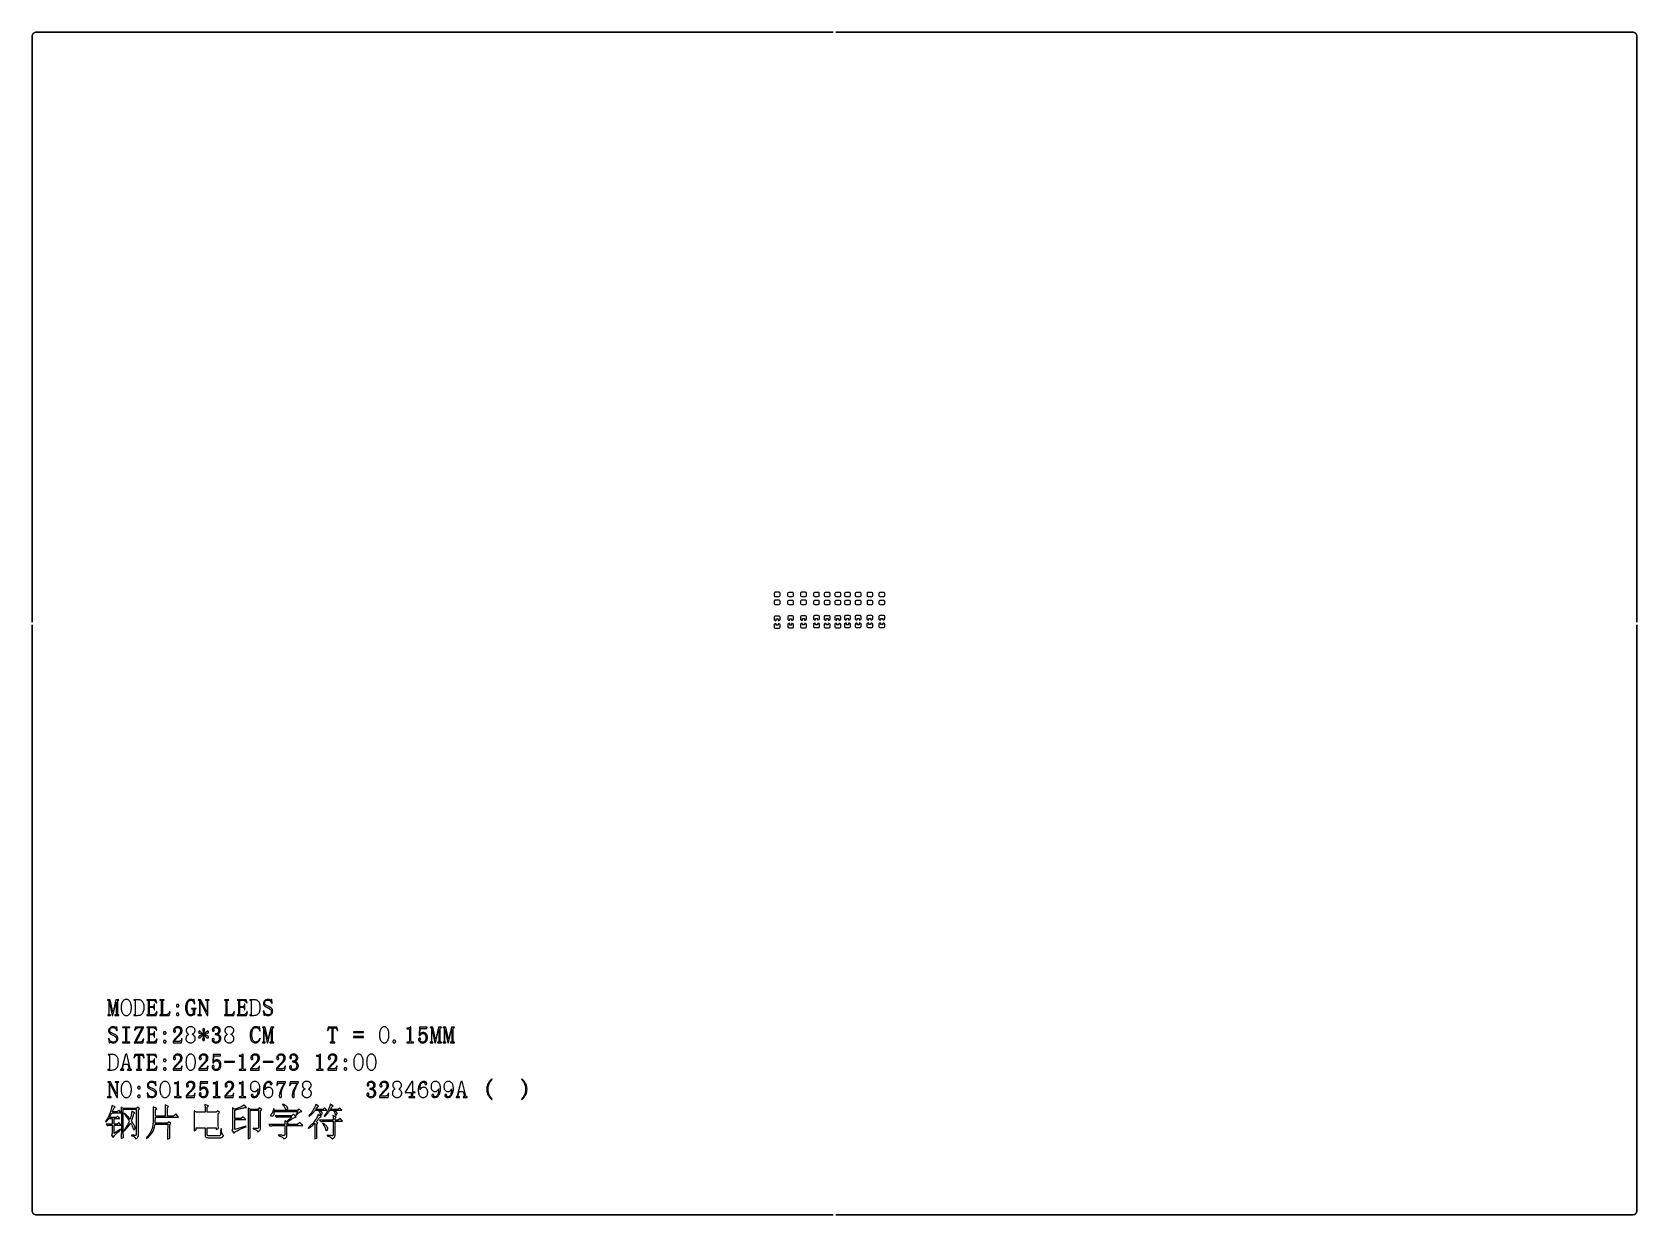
# Model space of a CAD drawing. Extents: x -190 to 190, y -140 to 140.
import ezdxf

# ---------------------------------------------------------------- set-up
doc = ezdxf.new("R2010")
doc.units = 0
doc.header["$MEASUREMENT"] = 0
doc.layers.get('0').update_dxf_attribs({"linetype": 'CONTINUOUS'})

msp = doc.modelspace()

# ---------------------------------------------------------------- linework, layer by layer
for points in [[(-0.3, 140.000996), (-189, 140.000996), (-189, 140.000996, 0.414214), (-190.000996, 139), (-190.000996, 139), (-190, 138.999004), (-190, 138.999004), (-189.999004, 139), (-189.999004, 139, -0.414214), (-189, 139.999004), (-189, 139.999004), (-0.3, 139.999004), (-0.3, 139.999004), (-0.299, 140), (-0.299, 140), (-0.3, 140.000996)], [(-190, 139, -0.414214), (-189.00002, 139.99999), (-189.00002, 139.99999), (-0.300001, 139.99999)], [(190.000996, 139, 0.414214), (189, 140.000996), (189, 140.000996), (0.3, 140.000996), (0.3, 140.000996), (0.299, 140), (0.299, 140), (0.3, 139.999004), (0.3, 139.999004), (189, 139.999004), (189, 139.999004, -0.414214), (189.999004, 139), (189.999004, 139), (189.999004, 0.3), (189.999004, 0.3), (190, 0.299), (190, 0.299), (190.000996, 0.3), (190.000996, 0.3), (190.000996, 139)], [(0.299999, 139.99999), (189, 139.99999), (189, 139.99999, -0.414214), (190, 139), (190, 139), (190, 0.299993)], [(-12.859, 7.136, 0.414213), (-13.103, 7.38), (-13.103, 7.38), (-14.016, 7.38), (-14.016, 7.38, 0.415417), (-14.26, 7.136), (-14.26, 7.136), (-14.26, 6.649), (-14.26, 6.649, 0.414214), (-14.016, 6.405), (-14.016, 6.405), (-13.103, 6.405), (-13.103, 6.405, 0.413018), (-12.859, 6.649), (-12.859, 6.649), (-12.859, 7.136)], [(-12.859, 5.26, 0.414213), (-13.103, 5.504), (-13.103, 5.504), (-14.016, 5.504), (-14.016, 5.504, 0.415417), (-14.26, 5.26), (-14.26, 5.26), (-14.26, 4.773), (-14.26, 4.773, 0.414213), (-14.016, 4.529), (-14.016, 4.529), (-13.103, 4.529), (-13.103, 4.529, 0.413017), (-12.859, 4.773), (-12.859, 4.773), (-12.859, 5.26)], [(-9.694, 7.092, 0.415417), (-9.938, 7.336), (-9.938, 7.336), (-10.851001, 7.336), (-10.851001, 7.336, 0.414213), (-11.095, 7.092), (-11.095, 7.092), (-11.095, 6.605), (-11.095, 6.605, 0.413017), (-10.851001, 6.361), (-10.851001, 6.361), (-9.938, 6.361), (-9.938, 6.361, 0.414213), (-9.694, 6.605), (-9.694, 6.605), (-9.694, 7.092)], [(-9.694, 5.217, 0.415417), (-9.938, 5.461), (-9.938, 5.461), (-10.851001, 5.461), (-10.851001, 5.461, 0.414212), (-11.095, 5.217), (-11.095, 5.217), (-11.095, 4.73), (-11.095, 4.73, 0.413018), (-10.851001, 4.486), (-10.851001, 4.486), (-9.938, 4.486), (-9.938, 4.486, 0.414214), (-9.694, 4.73), (-9.694, 4.73), (-9.694, 5.217)], [(-6.646, 7.136, 0.415415), (-6.89, 7.38), (-6.89, 7.38), (-7.803, 7.38), (-7.803, 7.38, 0.414213), (-8.047, 7.136), (-8.047, 7.136), (-8.047, 6.649), (-8.047, 6.649, 0.413018), (-7.803, 6.405), (-7.803, 6.405), (-6.89, 6.405), (-6.89, 6.405, 0.414212), (-6.646, 6.649), (-6.646, 6.649), (-6.646, 7.136)], [(-6.646, 5.26, 0.415415), (-6.89, 5.504), (-6.89, 5.504), (-7.803, 5.504), (-7.803, 5.504, 0.414213), (-8.047, 5.26), (-8.047, 5.26), (-8.047, 4.773), (-8.047, 4.773, 0.413017), (-7.803, 4.529), (-7.803, 4.529), (-6.89, 4.529), (-6.89, 4.529, 0.414211), (-6.646, 4.773), (-6.646, 4.773), (-6.646, 5.26)], [(-3.598, 7.092, 0.415416), (-3.842, 7.336), (-3.842, 7.336), (-4.755, 7.336), (-4.755, 7.336, 0.414212), (-4.999, 7.092), (-4.999, 7.092), (-4.999, 6.605), (-4.999, 6.605, 0.413016), (-4.755, 6.361), (-4.755, 6.361), (-3.842, 6.361), (-3.842, 6.361, 0.414212), (-3.598, 6.605), (-3.598, 6.605), (-3.598, 7.092)], [(-3.598, 5.217, 0.415416), (-3.842, 5.461), (-3.842, 5.461), (-4.755, 5.461), (-4.755, 5.461, 0.414212), (-4.999, 5.217), (-4.999, 5.217), (-4.999, 4.73), (-4.999, 4.73, 0.413018), (-4.755, 4.486), (-4.755, 4.486), (-3.842, 4.486), (-3.842, 4.486, 0.414213), (-3.598, 4.73), (-3.598, 4.73), (-3.598, 5.217)], [(-1.058, 7.092, 0.415416), (-1.302, 7.336), (-1.302, 7.336), (-2.215, 7.336), (-2.215, 7.336, 0.414212), (-2.459, 7.092), (-2.459, 7.092), (-2.459, 6.605), (-2.459, 6.605, 0.413016), (-2.215, 6.361), (-2.215, 6.361), (-1.302, 6.361), (-1.302, 6.361, 0.414212), (-1.058, 6.605), (-1.058, 6.605), (-1.058, 7.092)], [(-1.058, 5.217, 0.415416), (-1.302, 5.461), (-1.302, 5.461), (-2.215, 5.461), (-2.215, 5.461, 0.414212), (-2.459, 5.217), (-2.459, 5.217), (-2.459, 4.73), (-2.459, 4.73, 0.413018), (-2.215, 4.486), (-2.215, 4.486), (-1.302, 4.486), (-1.302, 4.486, 0.414213), (-1.058, 4.73), (-1.058, 4.73), (-1.058, 5.217)], [(1.482, 7.092, 0.415416), (1.238, 7.336), (1.238, 7.336), (0.325, 7.336), (0.325, 7.336, 0.414213), (0.081, 7.092), (0.081, 7.092), (0.081, 6.605), (0.081, 6.605, 0.413017), (0.325, 6.361), (0.325, 6.361), (1.238, 6.361), (1.238, 6.361, 0.414212), (1.482, 6.605), (1.482, 6.605), (1.482, 7.092)], [(1.482, 5.217, 0.415415), (1.238, 5.461), (1.238, 5.461), (0.325, 5.461), (0.325, 5.461, 0.414212), (0.081, 5.217), (0.081, 5.217), (0.081, 4.73), (0.081, 4.73, 0.413018), (0.325, 4.486), (0.325, 4.486), (1.238, 4.486), (1.238, 4.486, 0.414213), (1.482, 4.73), (1.482, 4.73), (1.482, 5.217)], [(3.768, 7.092, 0.415417), (3.524, 7.336), (3.524, 7.336), (2.611, 7.336), (2.611, 7.336, 0.414213), (2.367, 7.092), (2.367, 7.092), (2.367, 6.605), (2.367, 6.605, 0.413017), (2.611, 6.361), (2.611, 6.361), (3.524, 6.361), (3.524, 6.361, 0.414212), (3.768, 6.605), (3.768, 6.605), (3.768, 7.092)], [(3.768, 5.217, 0.415416), (3.524, 5.461), (3.524, 5.461), (2.611, 5.461), (2.611, 5.461, 0.414212), (2.367, 5.217), (2.367, 5.217), (2.367, 4.73), (2.367, 4.73, 0.413018), (2.611, 4.486), (2.611, 4.486), (3.524, 4.486), (3.524, 4.486, 0.414213), (3.768, 4.73), (3.768, 4.73), (3.768, 5.217)], [(6.308, 7.092, 0.415416), (6.064, 7.336), (6.064, 7.336), (5.151, 7.336), (5.151, 7.336, 0.414212), (4.907, 7.092), (4.907, 7.092), (4.907, 6.605), (4.907, 6.605, 0.413016), (5.151, 6.361), (5.151, 6.361), (6.064, 6.361), (6.064, 6.361, 0.414212), (6.308, 6.605), (6.308, 6.605), (6.308, 7.092)], [(6.308, 5.217, 0.415415), (6.064, 5.461), (6.064, 5.461), (5.151, 5.461), (5.151, 5.461, 0.414212), (4.907, 5.217), (4.907, 5.217), (4.907, 4.73), (4.907, 4.73, 0.413018), (5.151, 4.486), (5.151, 4.486), (6.064, 4.486), (6.064, 4.486, 0.414213), (6.308, 4.73), (6.308, 4.73), (6.308, 5.217)], [(9.103, 7.092, 0.414212), (8.859, 7.336), (8.859, 7.336), (7.946, 7.336), (7.946, 7.336, 0.415417), (7.702, 7.092), (7.702, 7.092), (7.702, 6.605), (7.702, 6.605, 0.414212), (7.946, 6.361), (7.946, 6.361), (8.859, 6.361), (8.859, 6.361, 0.413016), (9.103, 6.605), (9.103, 6.605), (9.103, 7.092)], [(9.103, 5.217, 0.414211), (8.859, 5.461), (8.859, 5.461), (7.946, 5.461), (7.946, 5.461, 0.415416), (7.702, 5.217), (7.702, 5.217), (7.702, 4.73), (7.702, 4.73, 0.414213), (7.946, 4.486), (7.946, 4.486), (8.859, 4.486), (8.859, 4.486, 0.413017), (9.103, 4.73), (9.103, 4.73), (9.103, 5.217)], [(11.896, 7.092, 0.415416), (11.652001, 7.336), (11.652001, 7.336), (10.738999, 7.336), (10.738999, 7.336, 0.414212), (10.495, 7.092), (10.495, 7.092), (10.495, 6.605), (10.495, 6.605, 0.413016), (10.738999, 6.361), (10.738999, 6.361), (11.652001, 6.361), (11.652001, 6.361, 0.414212), (11.896, 6.605), (11.896, 6.605), (11.896, 7.092)], [(11.896, 5.217, 0.415415), (11.652001, 5.461), (11.652001, 5.461), (10.738999, 5.461), (10.738999, 5.461, 0.414211), (10.495, 5.217), (10.495, 5.217), (10.495, 4.73), (10.495, 4.73, 0.413017), (10.738999, 4.486), (10.738999, 4.486), (11.652001, 4.486), (11.652001, 4.486, 0.414213), (11.896, 4.73), (11.896, 4.73), (11.896, 5.217)], [(-12.87, 1.514, 0.411871), (-13.119, 1.763), (-13.119, 1.763), (-14.02, 1.763), (-14.02, 1.763, 0.414211), (-14.27, 1.513), (-14.27, 1.513), (-14.27, 0.988), (-14.27, 0.988, 0.415387), (-14.02, 0.738), (-14.02, 0.738), (-13.804, 0.738), (-13.804, 0.738), (-13.804, 1.079), (-13.804, 1.079), (-13.336, 1.079), (-13.336, 1.079), (-13.336, 0.738), (-13.336, 0.738), (-13.119, 0.738), (-13.119, 0.738, 0.414212), (-12.868999, 0.988), (-12.868999, 0.988), (-12.868999, 1.513), (-12.868999, 1.513), (-12.87, 1.514)], [(-9.68, 1.554, 0.411871), (-9.929, 1.803), (-9.929, 1.803), (-10.83, 1.803), (-10.83, 1.803, 0.414213), (-11.08, 1.553), (-11.08, 1.553), (-11.08, 1.028), (-11.08, 1.028, 0.415389), (-10.83, 0.778), (-10.83, 0.778), (-10.614, 0.778), (-10.614, 0.778), (-10.614, 1.119), (-10.614, 1.119), (-10.146, 1.119), (-10.146, 1.119), (-10.146, 0.778), (-10.146, 0.778), (-9.929, 0.778), (-9.929, 0.778, 0.414212), (-9.679, 1.028), (-9.679, 1.028), (-9.679, 1.553), (-9.679, 1.553), (-9.68, 1.554)], [(-6.65, 1.587, 0.411872), (-6.899, 1.836), (-6.899, 1.836), (-7.8, 1.836), (-7.8, 1.836, 0.414212), (-8.05, 1.586), (-8.05, 1.586), (-8.05, 1.061), (-8.05, 1.061, 0.415388), (-7.8, 0.811), (-7.8, 0.811), (-7.584, 0.811), (-7.584, 0.811), (-7.584, 1.152), (-7.584, 1.152), (-7.116, 1.152), (-7.116, 1.152), (-7.116, 0.811), (-7.116, 0.811), (-6.899, 0.811), (-6.899, 0.811, 0.414213), (-6.649, 1.061), (-6.649, 1.061), (-6.649, 1.586), (-6.649, 1.586), (-6.65, 1.587)], [(-6.649, -0.24, 0.414213), (-6.899, 0.01), (-6.899, 0.01), (-7.116, 0.01), (-7.116, 0.01), (-7.116, -0.33), (-7.116, -0.33), (-7.584, -0.33), (-7.584, -0.33), (-7.584, 0.01), (-7.584, 0.01), (-7.8, 0.01), (-7.8, 0.01, 0.415388), (-8.05, -0.24), (-8.05, -0.24), (-8.05, -0.765), (-8.05, -0.765, 0.395577), (-7.816, -1.014), (-7.816, -1.014), (-6.884, -1.014), (-6.884, -1.014, 0.395579), (-6.649, -0.765), (-6.649, -0.765), (-6.649, -0.24)], [(-3.58, 1.615, 0.411872), (-3.829, 1.864), (-3.829, 1.864), (-4.73, 1.864), (-4.73, 1.864, 0.414211), (-4.98, 1.614), (-4.98, 1.614), (-4.98, 1.089), (-4.98, 1.089, 0.415386), (-4.73, 0.839), (-4.73, 0.839), (-4.514, 0.839), (-4.514, 0.839), (-4.514, 1.18), (-4.514, 1.18), (-4.046, 1.18), (-4.046, 1.18), (-4.046, 0.839), (-4.046, 0.839), (-3.829, 0.839), (-3.829, 0.839, 0.414213), (-3.579, 1.089), (-3.579, 1.089), (-3.579, 1.614), (-3.579, 1.614), (-3.58, 1.615)], [(-3.579, -0.212, 0.414213), (-3.829, 0.038), (-3.829, 0.038), (-4.046, 0.038), (-4.046, 0.038), (-4.046, -0.302), (-4.046, -0.302), (-4.514, -0.302), (-4.514, -0.302), (-4.514, 0.038), (-4.514, 0.038), (-4.73, 0.038), (-4.73, 0.038, 0.415386), (-4.98, -0.212), (-4.98, -0.212), (-4.98, -0.737), (-4.98, -0.737, 0.395575), (-4.746, -0.986), (-4.746, -0.986), (-3.814, -0.986), (-3.814, -0.986, 0.39558), (-3.579, -0.737), (-3.579, -0.737), (-3.579, -0.212)], [(-1.06, 1.604, 0.411872), (-1.309, 1.853), (-1.309, 1.853), (-2.21, 1.853), (-2.21, 1.853, 0.414212), (-2.46, 1.603), (-2.46, 1.603), (-2.46, 1.078), (-2.46, 1.078, 0.415387), (-2.21, 0.828), (-2.21, 0.828), (-1.994, 0.828), (-1.994, 0.828), (-1.994, 1.169), (-1.994, 1.169), (-1.526, 1.169), (-1.526, 1.169), (-1.526, 0.828), (-1.526, 0.828), (-1.309, 0.828), (-1.309, 0.828, 0.414213), (-1.059, 1.078), (-1.059, 1.078), (-1.059, 1.603), (-1.059, 1.603), (-1.06, 1.604)], [(-1.059, -0.223, 0.414213), (-1.309, 0.027), (-1.309, 0.027), (-1.526, 0.027), (-1.526, 0.027), (-1.526, -0.313), (-1.526, -0.313), (-1.994, -0.313), (-1.994, -0.313), (-1.994, 0.027), (-1.994, 0.027), (-2.21, 0.027), (-2.21, 0.027, 0.415387), (-2.46, -0.223), (-2.46, -0.223), (-2.46, -0.748), (-2.46, -0.748, 0.395576), (-2.226, -0.997), (-2.226, -0.997), (-1.294, -0.997), (-1.294, -0.997, 0.395579), (-1.059, -0.748), (-1.059, -0.748), (-1.059, -0.223)], [(1.48, 1.595, 0.411872), (1.231, 1.844), (1.231, 1.844), (0.33, 1.844), (0.33, 1.844, 0.414212), (0.08, 1.594), (0.08, 1.594), (0.08, 1.069), (0.08, 1.069, 0.415388), (0.33, 0.819), (0.33, 0.819), (0.546, 0.819), (0.546, 0.819), (0.546, 1.16), (0.546, 1.16), (1.014, 1.16), (1.014, 1.16), (1.014, 0.819), (1.014, 0.819), (1.231, 0.819), (1.231, 0.819, 0.414213), (1.481, 1.069), (1.481, 1.069), (1.481, 1.594), (1.481, 1.594), (1.48, 1.595)], [(1.481, -0.232, 0.414213), (1.231, 0.018), (1.231, 0.018), (1.014, 0.018), (1.014, 0.018), (1.014, -0.322), (1.014, -0.322), (0.546, -0.322), (0.546, -0.322), (0.546, 0.018), (0.546, 0.018), (0.33, 0.018), (0.33, 0.018, 0.415388), (0.08, -0.232), (0.08, -0.232), (0.08, -0.757), (0.08, -0.757, 0.395576), (0.314, -1.006), (0.314, -1.006), (1.246, -1.006), (1.246, -1.006, 0.395579), (1.481, -0.757), (1.481, -0.757), (1.481, -0.232)], [(3.78, 1.619, 0.41187), (3.531, 1.868), (3.531, 1.868), (2.63, 1.868), (2.63, 1.868, 0.414214), (2.38, 1.618), (2.38, 1.618), (2.38, 1.093), (2.38, 1.093, 0.415389), (2.63, 0.843), (2.63, 0.843), (2.846, 0.843), (2.846, 0.843), (2.846, 1.184), (2.846, 1.184), (3.314, 1.184), (3.314, 1.184), (3.314, 0.843), (3.314, 0.843), (3.531, 0.843), (3.531, 0.843, 0.414211), (3.781, 1.093), (3.781, 1.093), (3.781, 1.618), (3.781, 1.618), (3.78, 1.619)], [(3.781, -0.208, 0.414211), (3.531, 0.042), (3.531, 0.042), (3.314, 0.042), (3.314, 0.042), (3.314, -0.298), (3.314, -0.298), (2.846, -0.298), (2.846, -0.298), (2.846, 0.042), (2.846, 0.042), (2.63, 0.042), (2.63, 0.042, 0.415389), (2.38, -0.208), (2.38, -0.208), (2.38, -0.733), (2.38, -0.733, 0.395578), (2.614, -0.982), (2.614, -0.982), (3.546, -0.982), (3.546, -0.982, 0.395578), (3.781, -0.733), (3.781, -0.733), (3.781, -0.208)], [(6.31, 1.617, 0.411871), (6.061, 1.866), (6.061, 1.866), (5.16, 1.866), (5.16, 1.866, 0.414212), (4.91, 1.616), (4.91, 1.616), (4.91, 1.091), (4.91, 1.091, 0.415388), (5.16, 0.841), (5.16, 0.841), (5.376, 0.841), (5.376, 0.841), (5.376, 1.182), (5.376, 1.182), (5.844, 1.182), (5.844, 1.182), (5.844, 0.841), (5.844, 0.841), (6.061, 0.841), (6.061, 0.841, 0.414213), (6.311, 1.091), (6.311, 1.091), (6.311, 1.616), (6.311, 1.616), (6.31, 1.617)], [(6.311, -0.21, 0.414213), (6.061, 0.04), (6.061, 0.04), (5.844, 0.04), (5.844, 0.04), (5.844, -0.3), (5.844, -0.3), (5.376, -0.3), (5.376, -0.3), (5.376, 0.04), (5.376, 0.04), (5.16, 0.04), (5.16, 0.04, 0.415388), (4.91, -0.21), (4.91, -0.21), (4.91, -0.735), (4.91, -0.735, 0.395577), (5.144, -0.984), (5.144, -0.984), (6.076, -0.984), (6.076, -0.984, 0.395578), (6.311, -0.735), (6.311, -0.735), (6.311, -0.21)], [(9.09, 1.655, 0.411871), (8.841, 1.904), (8.841, 1.904), (7.94, 1.904), (7.94, 1.904, 0.414213), (7.69, 1.654), (7.69, 1.654), (7.69, 1.129), (7.69, 1.129, 0.415389), (7.94, 0.879), (7.94, 0.879), (8.156, 0.879), (8.156, 0.879), (8.156, 1.22), (8.156, 1.22), (8.624, 1.22), (8.624, 1.22), (8.624, 0.879), (8.624, 0.879), (8.841, 0.879), (8.841, 0.879, 0.414212), (9.091, 1.129), (9.091, 1.129), (9.091, 1.654), (9.091, 1.654), (9.09, 1.655)], [(9.091, -0.172, 0.414212), (8.841, 0.078), (8.841, 0.078), (8.624, 0.078), (8.624, 0.078), (8.624, -0.262), (8.624, -0.262), (8.156, -0.262), (8.156, -0.262), (8.156, 0.078), (8.156, 0.078), (7.94, 0.078), (7.94, 0.078, 0.415389), (7.69, -0.172), (7.69, -0.172), (7.69, -0.697), (7.69, -0.697, 0.395577), (7.924, -0.946), (7.924, -0.946), (8.856, -0.946), (8.856, -0.946, 0.395577), (9.091, -0.697), (9.091, -0.697), (9.091, -0.172)], [(11.91, 1.647, 0.411872), (11.661, 1.896), (11.661, 1.896), (10.76, 1.896), (10.76, 1.896, 0.414213), (10.51, 1.646), (10.51, 1.646), (10.51, 1.121), (10.51, 1.121, 0.415389), (10.76, 0.871), (10.76, 0.871), (10.976, 0.871), (10.976, 0.871), (10.976, 1.212), (10.976, 1.212), (11.443999, 1.212), (11.443999, 1.212), (11.443999, 0.871), (11.443999, 0.871), (11.661, 0.871), (11.661, 0.871, 0.414213), (11.911, 1.121), (11.911, 1.121), (11.911, 1.646), (11.911, 1.646), (11.91, 1.647)], [(11.911, -0.18, 0.414213), (11.661, 0.07), (11.661, 0.07), (11.443999, 0.07), (11.443999, 0.07), (11.443999, -0.27), (11.443999, -0.27), (10.976, -0.27), (10.976, -0.27), (10.976, 0.07), (10.976, 0.07), (10.76, 0.07), (10.76, 0.07, 0.415389), (10.51, -0.18), (10.51, -0.18), (10.51, -0.705), (10.51, -0.705, 0.395577), (10.744, -0.954), (10.744, -0.954), (11.676001, -0.954), (11.676001, -0.954, 0.395578), (11.911, -0.705), (11.911, -0.705), (11.911, -0.18)], [(-190, -0.299), (-190.000996, -0.3), (-190.000996, -0.3), (-190.000996, -139), (-190.000996, -139, 0.414222), (-189, -140.000996), (-189, -140.000996), (-0.3, -140.000996), (-0.3, -140.000996), (-0.299, -140), (-0.299, -140), (-0.3, -139.999004), (-0.3, -139.999004), (-189, -139.999004), (-189, -139.999004, -0.414222), (-189.999004, -139), (-189.999004, -139), (-189.999004, -0.3), (-189.999004, -0.3), (-190, -0.299)], [(-0.300001, -140), (-189.00002, -140), (-189.00002, -140, -0.414214), (-190, -139.00001), (-190, -139.00001), (-190, -0.300007)], [(-12.868999, -0.313, 0.414212), (-13.119, -0.063), (-13.119, -0.063), (-13.336, -0.063), (-13.336, -0.063), (-13.336, -0.403), (-13.336, -0.403), (-13.804, -0.403), (-13.804, -0.403), (-13.804, -0.063), (-13.804, -0.063), (-14.02, -0.063), (-14.02, -0.063, 0.415387), (-14.27, -0.313), (-14.27, -0.313), (-14.27, -0.838), (-14.27, -0.838, 0.395576), (-14.036, -1.087), (-14.036, -1.087), (-13.104, -1.087), (-13.104, -1.087, 0.395578), (-12.868999, -0.838), (-12.868999, -0.838), (-12.868999, -0.313)], [(-9.679, -0.273, 0.414212), (-9.929, -0.023), (-9.929, -0.023), (-10.146, -0.023), (-10.146, -0.023), (-10.146, -0.363), (-10.146, -0.363), (-10.614, -0.363), (-10.614, -0.363), (-10.614, -0.023), (-10.614, -0.023), (-10.83, -0.023), (-10.83, -0.023, 0.415388), (-11.08, -0.273), (-11.08, -0.273), (-11.08, -0.798), (-11.08, -0.798, 0.395577), (-10.846, -1.047), (-10.846, -1.047), (-9.914, -1.047), (-9.914, -1.047, 0.395578), (-9.679, -0.798), (-9.679, -0.798), (-9.679, -0.273)], [(190, -0.299), (189.999004, -0.3), (189.999004, -0.3), (189.999004, -139), (189.999004, -139, -0.414214), (189, -139.999004), (189, -139.999004), (0.3, -139.999004), (0.3, -139.999004), (0.299, -140), (0.299, -140), (0.3, -140.000996), (0.3, -140.000996), (189, -140.000996), (189, -140.000996), (189.045, -140), (189.045, -140, 0.401103), (190.000996, -139), (190.000996, -139), (190.000996, -0.3), (190.000996, -0.3), (190, -0.299)], [(190, -0.300007), (190, -139.00001), (190, -139.00001, -0.414214), (189, -140), (189, -140), (0.299999, -140)]]:
    msp.add_lwpolyline(points, format="xyb")
for points in [[(-190, 139.000996), (-190.000996, 139), (-190.000996, 139), (-190.000996, 0.3), (-190.000996, 0.3), (-190, 0.299), (-190, 0.299), (-189.999004, 0.3), (-189.999004, 0.3), (-189.999004, 139), (-189.999004, 139), (-190, 139.000996)], [(-190, 0.299993), (-190, 139)], [(-169.725996, -92.483994), (-169.726992, -92.460996), (-169.726992, -92.460996), (-169.726992, -89.35), (-169.726992, -89.35), (-169.725996, -89.327002), (-169.725996, -89.327002), (-169.724004, -89.305996), (-169.724004, -89.305996), (-169.72, -89.285996), (-169.72, -89.285996), (-169.714004, -89.268994), (-169.714004, -89.268994), (-169.705996, -89.252002), (-169.705996, -89.252002), (-169.696992, -89.237998), (-169.696992, -89.237998), (-169.685996, -89.225), (-169.685996, -89.225), (-169.669004, -89.213994), (-169.669004, -89.213994), (-169.65, -89.205), (-169.65, -89.205), (-169.63, -89.197002), (-169.63, -89.197002), (-169.607988, -89.190996), (-169.607988, -89.190996), (-169.585, -89.186992), (-169.585, -89.186992), (-169.56, -89.184004), (-169.56, -89.184004), (-169.533008, -89.182998), (-169.533008, -89.182998), (-169.449004, -89.182998), (-169.449004, -89.182998), (-169.449004, -89.057998), (-169.449004, -89.057998), (-170.144004, -89.057998), (-170.144004, -89.057998), (-170.824004, -91.932998), (-170.824004, -91.932998), (-170.865996, -91.932998), (-170.865996, -91.932998), (-171.505, -89.057998), (-171.505, -89.057998), (-172.13, -89.057998), (-172.13, -89.057998), (-172.13, -89.182998), (-172.13, -89.182998), (-172.047012, -89.182998), (-172.047012, -89.182998), (-172.015996, -89.184004), (-172.015996, -89.184004), (-171.988984, -89.186992), (-171.988984, -89.186992), (-171.964004, -89.190996), (-171.964004, -89.190996), (-171.941992, -89.197002), (-171.941992, -89.197002), (-171.922988, -89.205), (-171.922988, -89.205), (-171.906992, -89.213994), (-171.906992, -89.213994), (-171.894004, -89.225), (-171.894004, -89.225), (-171.878984, -89.237998), (-171.878984, -89.237998), (-171.866992, -89.252002), (-171.866992, -89.252002), (-171.856992, -89.268994), (-171.856992, -89.268994), (-171.849004, -89.285996), (-171.849004, -89.285996), (-171.842988, -89.305996), (-171.842988, -89.305996), (-171.839004, -89.327002), (-171.839004, -89.327002), (-171.838008, -89.35), (-171.838008, -89.35), (-171.838008, -92.460996), (-171.838008, -92.460996), (-171.839004, -92.483994), (-171.839004, -92.483994), (-171.842988, -92.505), (-171.842988, -92.505), (-171.849004, -92.525), (-171.849004, -92.525), (-171.856992, -92.542998), (-171.856992, -92.542998), (-171.866992, -92.559004), (-171.866992, -92.559004), (-171.878984, -92.574004), (-171.878984, -92.574004), (-171.894004, -92.586006), (-171.894004, -92.586006), (-171.906992, -92.601006), (-171.906992, -92.601006), (-171.922988, -92.612998), (-171.922988, -92.612998), (-171.941992, -92.624004), (-171.941992, -92.624004), (-171.964004, -92.632002), (-171.964004, -92.632002), (-171.988984, -92.637002), (-171.988984, -92.637002), (-172.015996, -92.641006), (-172.015996, -92.641006), (-172.047012, -92.642002), (-172.047012, -92.642002), (-172.102012, -92.642002), (-172.102012, -92.642002), (-172.102012, -92.767002), (-172.102012, -92.767002), (-171.462988, -92.767002), (-171.462988, -92.767002), (-171.462988, -92.642002), (-171.462988, -92.642002), (-171.519004, -92.642002), (-171.519004, -92.642002), (-171.545996, -92.641006), (-171.545996, -92.641006), (-171.570996, -92.637002), (-171.570996, -92.637002), (-171.595, -92.632002), (-171.595, -92.632002), (-171.615996, -92.624004), (-171.615996, -92.624004), (-171.636992, -92.612998), (-171.636992, -92.612998), (-171.655, -92.601006), (-171.655, -92.601006), (-171.671992, -92.586006), (-171.671992, -92.586006), (-171.683008, -92.574004), (-171.683008, -92.574004), (-171.691992, -92.559004), (-171.691992, -92.559004), (-171.7, -92.542998), (-171.7, -92.542998), (-171.706016, -92.525), (-171.706016, -92.525), (-171.71, -92.505), (-171.71, -92.505), (-171.712988, -92.483994), (-171.712988, -92.483994), (-171.712988, -92.460996), (-171.712988, -92.460996), (-171.712988, -89.682998), (-171.712988, -89.682998), (-171.671992, -89.682998), (-171.671992, -89.682998), (-171.005, -92.767002), (-171.005, -92.767002), (-170.865996, -92.767002), (-170.865996, -92.767002), (-170.13, -89.627998), (-170.13, -89.627998), (-170.074004, -89.627998), (-170.074004, -89.627998), (-170.074004, -92.460996), (-170.074004, -92.460996), (-170.075996, -92.483994), (-170.075996, -92.483994), (-170.078984, -92.505), (-170.078984, -92.505), (-170.085, -92.525), (-170.085, -92.525), (-170.093008, -92.542998), (-170.093008, -92.542998), (-170.103008, -92.559004), (-170.103008, -92.559004), (-170.115, -92.574004), (-170.115, -92.574004), (-170.13, -92.586006), (-170.13, -92.586006), (-170.142988, -92.601006), (-170.142988, -92.601006), (-170.16, -92.612998), (-170.16, -92.612998), (-170.179004, -92.624004), (-170.179004, -92.624004), (-170.2, -92.632002), (-170.2, -92.632002), (-170.225, -92.637002), (-170.225, -92.637002), (-170.251992, -92.641006), (-170.251992, -92.641006), (-170.283008, -92.642002), (-170.283008, -92.642002), (-170.394004, -92.642002), (-170.394004, -92.642002), (-170.394004, -92.767002), (-170.394004, -92.767002), (-169.449004, -92.767002), (-169.449004, -92.767002), (-169.449004, -92.642002), (-169.449004, -92.642002), (-169.533008, -92.642002), (-169.533008, -92.642002), (-169.56, -92.641006), (-169.56, -92.641006), (-169.585, -92.637002), (-169.585, -92.637002), (-169.607988, -92.632002), (-169.607988, -92.632002), (-169.63, -92.624004), (-169.63, -92.624004), (-169.65, -92.612998), (-169.65, -92.612998), (-169.669004, -92.601006), (-169.669004, -92.601006), (-169.685996, -92.586006), (-169.685996, -92.586006), (-169.696992, -92.574004), (-169.696992, -92.574004), (-169.705996, -92.559004), (-169.705996, -92.559004), (-169.714004, -92.542998), (-169.714004, -92.542998), (-169.72, -92.525), (-169.72, -92.525), (-169.724004, -92.505), (-169.724004, -92.505), (-169.725996, -92.483994)], [(-167.699004, -89.002998), (-167.85, -89.012998), (-167.85, -89.012998), (-167.991992, -89.045), (-167.991992, -89.045), (-168.125, -89.097002), (-168.125, -89.097002), (-168.250996, -89.170996), (-168.250996, -89.170996), (-168.366992, -89.265), (-168.366992, -89.265), (-168.475, -89.38), (-168.475, -89.38), (-168.574004, -89.517002), (-168.574004, -89.517002), (-168.662988, -89.674004), (-168.662988, -89.674004), (-168.737988, -89.844004), (-168.737988, -89.844004), (-168.799004, -90.027998), (-168.799004, -90.027998), (-168.846992, -90.223994), (-168.846992, -90.223994), (-168.880996, -90.434004), (-168.880996, -90.434004), (-168.900996, -90.655996), (-168.900996, -90.655996), (-168.908008, -90.892002), (-168.908008, -90.892002), (-168.900996, -91.131006), (-168.900996, -91.131006), (-168.879004, -91.357002), (-168.879004, -91.357002), (-168.844004, -91.568994), (-168.844004, -91.568994), (-168.794004, -91.767002), (-168.794004, -91.767002), (-168.730996, -91.951992), (-168.730996, -91.951992), (-168.652988, -92.122998), (-168.652988, -92.122998), (-168.560996, -92.280996), (-168.560996, -92.280996), (-168.455, -92.421006), (-168.455, -92.421006), (-168.342988, -92.538994), (-168.342988, -92.538994), (-168.225996, -92.635996), (-168.225996, -92.635996), (-168.102988, -92.712002), (-168.102988, -92.712002), (-167.974004, -92.765), (-167.974004, -92.765), (-167.839004, -92.797998), (-167.839004, -92.797998), (-167.699004, -92.807998), (-167.699004, -92.807998), (-167.551992, -92.797998), (-167.551992, -92.797998), (-167.412988, -92.767002), (-167.412988, -92.767002), (-167.28, -92.713994), (-167.28, -92.713994), (-167.155, -92.641006), (-167.155, -92.641006), (-167.037988, -92.546006), (-167.037988, -92.546006), (-166.926992, -92.431006), (-166.926992, -92.431006), (-166.824004, -92.295), (-166.824004, -92.295), (-166.731992, -92.14), (-166.731992, -92.14), (-166.654004, -91.97), (-166.654004, -91.97), (-166.590996, -91.785), (-166.590996, -91.785), (-166.540996, -91.585), (-166.540996, -91.585), (-166.505996, -91.369004), (-166.505996, -91.369004), (-166.484004, -91.137998), (-166.484004, -91.137998), (-166.476992, -90.892002), (-166.476992, -90.892002), (-166.484004, -90.67), (-166.484004, -90.67), (-166.504004, -90.458994), (-166.504004, -90.458994), (-166.538008, -90.256992), (-166.538008, -90.256992), (-166.585996, -90.063994), (-166.585996, -90.063994), (-166.647012, -89.881006), (-166.647012, -89.881006), (-166.721992, -89.707998), (-166.721992, -89.707998), (-166.810996, -89.545), (-166.810996, -89.545), (-166.906992, -89.400996), (-166.906992, -89.400996), (-167.014004, -89.279004), (-167.014004, -89.279004), (-167.13, -89.18), (-167.13, -89.18), (-167.256992, -89.102002), (-167.256992, -89.102002), (-167.394004, -89.047002), (-167.394004, -89.047002), (-167.541992, -89.014004), (-167.541992, -89.014004), (-167.699004, -89.002998)], [(-164.936016, -89.057998), (-165.907988, -89.057998), (-165.907988, -89.057998), (-165.907988, -89.182998), (-165.907988, -89.182998), (-165.783008, -89.182998), (-165.783008, -89.182998), (-165.755996, -89.184004), (-165.755996, -89.184004), (-165.731992, -89.186992), (-165.731992, -89.186992), (-165.71, -89.190996), (-165.71, -89.190996), (-165.69, -89.197002), (-165.69, -89.197002), (-165.672012, -89.205), (-165.672012, -89.205), (-165.656992, -89.213994), (-165.656992, -89.213994), (-165.644004, -89.225), (-165.644004, -89.225), (-165.629004, -89.237998), (-165.629004, -89.237998), (-165.617012, -89.252002), (-165.617012, -89.252002), (-165.606016, -89.268994), (-165.606016, -89.268994), (-165.599004, -89.285996), (-165.599004, -89.285996), (-165.593008, -89.305996), (-165.593008, -89.305996), (-165.589004, -89.327002), (-165.589004, -89.327002), (-165.588008, -89.35), (-165.588008, -89.35), (-165.588008, -92.460996), (-165.588008, -92.460996), (-165.589004, -92.483994), (-165.589004, -92.483994), (-165.593008, -92.505), (-165.593008, -92.505), (-165.599004, -92.525), (-165.599004, -92.525), (-165.606016, -92.542998), (-165.606016, -92.542998), (-165.617012, -92.559004), (-165.617012, -92.559004), (-165.629004, -92.574004), (-165.629004, -92.574004), (-165.644004, -92.586006), (-165.644004, -92.586006), (-165.656992, -92.601006), (-165.656992, -92.601006), (-165.673008, -92.612998), (-165.673008, -92.612998), (-165.691992, -92.624004), (-165.691992, -92.624004), (-165.714004, -92.632002), (-165.714004, -92.632002), (-165.739004, -92.637002), (-165.739004, -92.637002), (-165.765996, -92.641006), (-165.765996, -92.641006), (-165.796992, -92.642002), (-165.796992, -92.642002), (-165.935996, -92.642002), (-165.935996, -92.642002), (-165.935996, -92.767002), (-165.935996, -92.767002), (-165.005, -92.767002), (-165.005, -92.767002), (-164.798008, -92.757002), (-164.798008, -92.757002), (-164.605996, -92.727998), (-164.605996, -92.727998), (-164.428984, -92.68), (-164.428984, -92.68), (-164.265996, -92.612998), (-164.265996, -92.612998), (-164.118008, -92.525996), (-164.118008, -92.525996), (-163.985, -92.42), (-163.985, -92.42), (-163.865996, -92.295), (-163.865996, -92.295), (-163.758994, -92.148994), (-163.758994, -92.148994), (-163.669004, -91.982998), (-163.669004, -91.982998), (-163.59501, -91.795), (-163.59501, -91.795), (-163.536992, -91.587002), (-163.536992, -91.587002), (-163.496006, -91.357998), (-163.496006, -91.357998), (-163.471992, -91.107998), (-163.471992, -91.107998), (-163.462998, -90.836006), (-163.462998, -90.836006), (-163.471992, -90.584004), (-163.471992, -90.584004), (-163.496006, -90.352002), (-163.496006, -90.352002), (-163.536992, -90.14), (-163.536992, -90.14), (-163.59501, -89.947002), (-163.59501, -89.947002), (-163.669004, -89.775), (-163.669004, -89.775), (-163.758994, -89.622002), (-163.758994, -89.622002), (-163.865996, -89.488994), (-163.865996, -89.488994), (-163.986992, -89.375), (-163.986992, -89.375), (-164.118008, -89.277998), (-164.118008, -89.277998), (-164.26, -89.199004), (-164.26, -89.199004), (-164.413008, -89.137998), (-164.413008, -89.137998), (-164.575996, -89.093994), (-164.575996, -89.093994), (-164.750996, -89.067002), (-164.750996, -89.067002), (-164.936016, -89.057998)], [(-162.824004, -89.057998), (-162.824004, -89.182998), (-162.824004, -89.182998), (-162.727002, -89.182998), (-162.727002, -89.182998), (-162.697002, -89.184004), (-162.697002, -89.184004), (-162.669004, -89.186992), (-162.669004, -89.186992), (-162.645, -89.190996), (-162.645, -89.190996), (-162.623008, -89.197002), (-162.623008, -89.197002), (-162.604004, -89.205), (-162.604004, -89.205), (-162.587998, -89.213994), (-162.587998, -89.213994), (-162.573994, -89.225), (-162.573994, -89.225), (-162.56, -89.237998), (-162.56, -89.237998), (-162.546992, -89.252002), (-162.546992, -89.252002), (-162.536992, -89.268994), (-162.536992, -89.268994), (-162.529004, -89.285996), (-162.529004, -89.285996), (-162.522998, -89.305996), (-162.522998, -89.305996), (-162.52001, -89.327002), (-162.52001, -89.327002), (-162.518994, -89.35), (-162.518994, -89.35), (-162.518994, -92.460996), (-162.518994, -92.460996), (-162.52001, -92.483994), (-162.52001, -92.483994), (-162.522998, -92.505), (-162.522998, -92.505), (-162.529004, -92.525), (-162.529004, -92.525), (-162.536992, -92.542998), (-162.536992, -92.542998), (-162.546992, -92.559004), (-162.546992, -92.559004), (-162.56, -92.574004), (-162.56, -92.574004), (-162.573994, -92.586006), (-162.573994, -92.586006), (-162.587998, -92.601006), (-162.587998, -92.601006), (-162.604004, -92.612998), (-162.604004, -92.612998), (-162.623008, -92.624004), (-162.623008, -92.624004), (-162.645, -92.632002), (-162.645, -92.632002), (-162.669004, -92.637002), (-162.669004, -92.637002), (-162.697002, -92.641006), (-162.697002, -92.641006), (-162.727002, -92.642002), (-162.727002, -92.642002), (-162.852002, -92.642002), (-162.852002, -92.642002), (-162.852002, -92.767002), (-162.852002, -92.767002), (-160.643994, -92.767002), (-160.643994, -92.767002), (-160.393994, -91.92), (-160.393994, -91.92), (-160.505, -91.877998), (-160.505, -91.877998), (-160.546006, -91.985), (-160.546006, -91.985), (-160.591006, -92.082998), (-160.591006, -92.082998), (-160.639004, -92.172998), (-160.639004, -92.172998), (-160.690996, -92.253994), (-160.690996, -92.253994), (-160.745996, -92.327002), (-160.745996, -92.327002), (-160.804004, -92.392002), (-160.804004, -92.392002), (-160.865996, -92.447002), (-160.865996, -92.447002), (-160.932002, -92.499004), (-160.932002, -92.499004), (-161.001992, -92.542998), (-161.001992, -92.542998), (-161.076992, -92.577998), (-161.076992, -92.577998), (-161.155996, -92.605996), (-161.155996, -92.605996), (-161.24, -92.625996), (-161.24, -92.625996), (-161.329004, -92.637998), (-161.329004, -92.637998), (-161.422002, -92.642002), (-161.422002, -92.642002), (-161.976992, -92.642002), (-161.976992, -92.642002), (-162.003994, -92.641006), (-162.003994, -92.641006), (-162.028994, -92.637002), (-162.028994, -92.637002), (-162.053008, -92.632002), (-162.053008, -92.632002), (-162.075, -92.624004), (-162.075, -92.624004), (-162.095, -92.612998), (-162.095, -92.612998), (-162.112998, -92.601006), (-162.112998, -92.601006), (-162.13, -92.586006), (-162.13, -92.586006), (-162.140996, -92.574004), (-162.140996, -92.574004), (-162.15, -92.559004), (-162.15, -92.559004), (-162.157998, -92.542998), (-162.157998, -92.542998), (-162.164004, -92.525), (-162.164004, -92.525), (-162.167998, -92.505), (-162.167998, -92.505), (-162.171006, -92.483994), (-162.171006, -92.483994), (-162.172002, -92.460996), (-162.172002, -92.460996), (-162.172002, -90.836006), (-162.172002, -90.836006), (-161.547002, -90.836006), (-161.547002, -90.836006), (-161.488994, -90.838994), (-161.488994, -90.838994), (-161.437002, -90.846006), (-161.437002, -90.846006), (-161.388994, -90.859004), (-161.388994, -90.859004), (-161.34501, -90.876992), (-161.34501, -90.876992), (-161.305996, -90.9), (-161.305996, -90.9), (-161.271006, -90.928008), (-161.271006, -90.928008), (-161.240996, -90.961006), (-161.240996, -90.961006), (-161.212002, -90.999004), (-161.212002, -90.999004), (-161.186992, -91.042002), (-161.186992, -91.042002), (-161.165996, -91.089004), (-161.165996, -91.089004), (-161.14999, -91.14), (-161.14999, -91.14), (-161.138994, -91.197002), (-161.138994, -91.197002), (-161.131992, -91.257002), (-161.131992, -91.257002), (-161.13, -91.322002), (-161.13, -91.322002), (-161.13, -91.42), (-161.13, -91.42), (-161.00501, -91.42), (-161.00501, -91.42), (-161.00501, -90.141992), (-161.00501, -90.141992), (-161.13, -90.141992), (-161.13, -90.141992), (-161.13, -90.267002), (-161.13, -90.267002), (-161.131992, -90.327998), (-161.131992, -90.327998), (-161.138994, -90.385), (-161.138994, -90.385), (-161.14999, -90.437002), (-161.14999, -90.437002), (-161.165996, -90.485), (-161.165996, -90.485), (-161.186992, -90.527998), (-161.186992, -90.527998), (-161.212002, -90.566006), (-161.212002, -90.566006), (-161.240996, -90.6), (-161.240996, -90.6), (-161.271006, -90.63), (-161.271006, -90.63), (-161.305996, -90.655), (-161.305996, -90.655), (-161.34501, -90.675), (-161.34501, -90.675), (-161.388994, -90.690996), (-161.388994, -90.690996), (-161.437002, -90.702002), (-161.437002, -90.702002), (-161.488994, -90.709004), (-161.488994, -90.709004), (-161.547002, -90.710996), (-161.547002, -90.710996), (-162.172002, -90.710996), (-162.172002, -90.710996), (-162.172002, -89.35), (-162.172002, -89.35), (-162.171006, -89.327002), (-162.171006, -89.327002), (-162.167998, -89.305996), (-162.167998, -89.305996), (-162.164004, -89.285996), (-162.164004, -89.285996), (-162.157998, -89.268994), (-162.157998, -89.268994), (-162.15, -89.252002), (-162.15, -89.252002), (-162.140996, -89.237998), (-162.140996, -89.237998), (-162.13, -89.225), (-162.13, -89.225), (-162.112998, -89.213994), (-162.112998, -89.213994), (-162.095, -89.205), (-162.095, -89.205), (-162.075, -89.197002), (-162.075, -89.197002), (-162.053008, -89.190996), (-162.053008, -89.190996), (-162.028994, -89.186992), (-162.028994, -89.186992), (-162.003994, -89.184004), (-162.003994, -89.184004), (-161.976992, -89.182998), (-161.976992, -89.182998), (-161.37999, -89.182998), (-161.37999, -89.182998), (-161.312998, -89.186992), (-161.312998, -89.186992), (-161.248994, -89.195996), (-161.248994, -89.195996), (-161.185, -89.212002), (-161.185, -89.212002), (-161.124004, -89.232998), (-161.124004, -89.232998), (-161.063994, -89.261006), (-161.063994, -89.261006), (-161.006006, -89.295996), (-161.006006, -89.295996), (-160.949004, -89.335996), (-160.949004, -89.335996), (-160.894004, -89.387002), (-160.894004, -89.387002), (-160.839004, -89.445), (-160.839004, -89.445), (-160.785, -89.51), (-160.785, -89.51), (-160.732002, -89.580996), (-160.732002, -89.580996), (-160.678994, -89.658994), (-160.678994, -89.658994), (-160.625996, -89.744004), (-160.625996, -89.744004), (-160.574004, -89.836006), (-160.574004, -89.836006), (-160.463008, -89.795), (-160.463008, -89.795), (-160.712998, -89.057998), (-160.712998, -89.057998), (-162.824004, -89.057998)], [(-159.06, -92.483994), (-159.060996, -92.460996), (-159.060996, -92.460996), (-159.060996, -89.35), (-159.060996, -89.35), (-159.06, -89.327002), (-159.06, -89.327002), (-159.057002, -89.305996), (-159.057002, -89.305996), (-159.052998, -89.285996), (-159.052998, -89.285996), (-159.046992, -89.268994), (-159.046992, -89.268994), (-159.039004, -89.252002), (-159.039004, -89.252002), (-159.03001, -89.237998), (-159.03001, -89.237998), (-159.018994, -89.225), (-159.018994, -89.225), (-159.002002, -89.213994), (-159.002002, -89.213994), (-158.984004, -89.205), (-158.984004, -89.205), (-158.963994, -89.197002), (-158.963994, -89.197002), (-158.942002, -89.190996), (-158.942002, -89.190996), (-158.917998, -89.186992), (-158.917998, -89.186992), (-158.893008, -89.184004), (-158.893008, -89.184004), (-158.866006, -89.182998), (-158.866006, -89.182998), (-158.712998, -89.182998), (-158.712998, -89.182998), (-158.712998, -89.057998), (-158.712998, -89.057998), (-159.740996, -89.057998), (-159.740996, -89.057998), (-159.740996, -89.182998), (-159.740996, -89.182998), (-159.615996, -89.182998), (-159.615996, -89.182998), (-159.585996, -89.184004), (-159.585996, -89.184004), (-159.557998, -89.186992), (-159.557998, -89.186992), (-159.533994, -89.190996), (-159.533994, -89.190996), (-159.512002, -89.197002), (-159.512002, -89.197002), (-159.492998, -89.205), (-159.492998, -89.205), (-159.476992, -89.213994), (-159.476992, -89.213994), (-159.463008, -89.225), (-159.463008, -89.225), (-159.448994, -89.237998), (-159.448994, -89.237998), (-159.436006, -89.252002), (-159.436006, -89.252002), (-159.426006, -89.268994), (-159.426006, -89.268994), (-159.417998, -89.285996), (-159.417998, -89.285996), (-159.411992, -89.305996), (-159.411992, -89.305996), (-159.409004, -89.327002), (-159.409004, -89.327002), (-159.408008, -89.35), (-159.408008, -89.35), (-159.408008, -92.460996), (-159.408008, -92.460996), (-159.409004, -92.483994), (-159.409004, -92.483994), (-159.411992, -92.505), (-159.411992, -92.505), (-159.417998, -92.525), (-159.417998, -92.525), (-159.426006, -92.542998), (-159.426006, -92.542998), (-159.436006, -92.559004), (-159.436006, -92.559004), (-159.448994, -92.574004), (-159.448994, -92.574004), (-159.463008, -92.586006), (-159.463008, -92.586006), (-159.476992, -92.601006), (-159.476992, -92.601006), (-159.492998, -92.612998), (-159.492998, -92.612998), (-159.512002, -92.624004), (-159.512002, -92.624004), (-159.533994, -92.632002), (-159.533994, -92.632002), (-159.557998, -92.637002), (-159.557998, -92.637002), (-159.585996, -92.641006), (-159.585996, -92.641006), (-159.615996, -92.642002), (-159.615996, -92.642002), (-159.75501, -92.642002), (-159.75501, -92.642002), (-159.75501, -92.767002), (-159.75501, -92.767002), (-157.533008, -92.767002), (-157.533008, -92.767002), (-157.337998, -91.92), (-157.337998, -91.92), (-157.449004, -91.877998), (-157.449004, -91.877998), (-157.482998, -91.985), (-157.482998, -91.985), (-157.521992, -92.082998), (-157.521992, -92.082998), (-157.565, -92.172998), (-157.565, -92.172998), (-157.612998, -92.253994), (-157.612998, -92.253994), (-157.665, -92.327002), (-157.665, -92.327002), (-157.721992, -92.392002), (-157.721992, -92.392002), (-157.782998, -92.447002), (-157.782998, -92.447002), (-157.844004, -92.499004), (-157.844004, -92.499004), (-157.91, -92.542998), (-157.91, -92.542998), (-157.978994, -92.577998), (-157.978994, -92.577998), (-158.052998, -92.605996), (-158.052998, -92.605996), (-158.13001, -92.625996), (-158.13001, -92.625996), (-158.210996, -92.637998), (-158.210996, -92.637998), (-158.297002, -92.642002), (-158.297002, -92.642002), (-158.88, -92.642002), (-158.88, -92.642002), (-158.902998, -92.641006), (-158.902998, -92.641006), (-158.925, -92.637002), (-158.925, -92.637002), (-158.945996, -92.632002), (-158.945996, -92.632002), (-158.966006, -92.624004), (-158.966006, -92.624004), (-158.985, -92.612998), (-158.985, -92.612998), (-159.002002, -92.601006), (-159.002002, -92.601006), (-159.018994, -92.586006), (-159.018994, -92.586006), (-159.03001, -92.574004), (-159.03001, -92.574004), (-159.039004, -92.559004), (-159.039004, -92.559004), (-159.046992, -92.542998), (-159.046992, -92.542998), (-159.052998, -92.525), (-159.052998, -92.525), (-159.057002, -92.505), (-159.057002, -92.505), (-159.06, -92.483994)], [(-155.229004, -90.51), (-155.227002, -90.475), (-155.227002, -90.475), (-155.229004, -90.437002), (-155.229004, -90.437002), (-155.23499, -90.4), (-155.23499, -90.4), (-155.24501, -90.365996), (-155.24501, -90.365996), (-155.258994, -90.335), (-155.258994, -90.335), (-155.277002, -90.305), (-155.277002, -90.305), (-155.298994, -90.277998), (-155.298994, -90.277998), (-155.323994, -90.253008), (-155.323994, -90.253008), (-155.349004, -90.231006), (-155.349004, -90.231006), (-155.375, -90.212002), (-155.375, -90.212002), (-155.404004, -90.196992), (-155.404004, -90.196992), (-155.432998, -90.185), (-155.432998, -90.185), (-155.46501, -90.176006), (-155.46501, -90.176006), (-155.497998, -90.171006), (-155.497998, -90.171006), (-155.532998, -90.17), (-155.532998, -90.17), (-155.570996, -90.171006), (-155.570996, -90.171006), (-155.607998, -90.176006), (-155.607998, -90.176006), (-155.642002, -90.185), (-155.642002, -90.185), (-155.672998, -90.196992), (-155.672998, -90.196992), (-155.702998, -90.212002), (-155.702998, -90.212002), (-155.72999, -90.231006), (-155.72999, -90.231006), (-155.755, -90.253008), (-155.755, -90.253008), (-155.776992, -90.277998), (-155.776992, -90.277998), (-155.796006, -90.305), (-155.796006, -90.305), (-155.810996, -90.335), (-155.810996, -90.335), (-155.822988, -90.365996), (-155.822988, -90.365996), (-155.831992, -90.4), (-155.831992, -90.4), (-155.837002, -90.437002), (-155.837002, -90.437002), (-155.837998, -90.475), (-155.837998, -90.475), (-155.837002, -90.51), (-155.837002, -90.51), (-155.831992, -90.542998), (-155.831992, -90.542998), (-155.822988, -90.575), (-155.822988, -90.575), (-155.810996, -90.604004), (-155.810996, -90.604004), (-155.796006, -90.632002), (-155.796006, -90.632002), (-155.776992, -90.659004), (-155.776992, -90.659004), (-155.755, -90.682998), (-155.755, -90.682998), (-155.72999, -90.709004), (-155.72999, -90.709004), (-155.702998, -90.731006), (-155.702998, -90.731006), (-155.672998, -90.749004), (-155.672998, -90.749004), (-155.642002, -90.762998), (-155.642002, -90.762998), (-155.607998, -90.772998), (-155.607998, -90.772998), (-155.570996, -90.779004), (-155.570996, -90.779004), (-155.532998, -90.781006), (-155.532998, -90.781006), (-155.497998, -90.779004), (-155.497998, -90.779004), (-155.46501, -90.772998), (-155.46501, -90.772998), (-155.432998, -90.762998), (-155.432998, -90.762998), (-155.404004, -90.749004), (-155.404004, -90.749004), (-155.375, -90.731006), (-155.375, -90.731006), (-155.349004, -90.709004), (-155.349004, -90.709004), (-155.323994, -90.682998), (-155.323994, -90.682998), (-155.298994, -90.659004), (-155.298994, -90.659004), (-155.277002, -90.632002), (-155.277002, -90.632002), (-155.258994, -90.604004), (-155.258994, -90.604004), (-155.24501, -90.575), (-155.24501, -90.575), (-155.23499, -90.542998), (-155.23499, -90.542998), (-155.229004, -90.51)], [(-152.512002, -89.165), (-152.421992, -89.156006), (-152.421992, -89.156006), (-152.33999, -89.16), (-152.33999, -89.16), (-152.262998, -89.172002), (-152.262998, -89.172002), (-152.19, -89.190996), (-152.19, -89.190996), (-152.11999, -89.218994), (-152.11999, -89.218994), (-152.055, -89.255), (-152.055, -89.255), (-151.993008, -89.299004), (-151.993008, -89.299004), (-151.935996, -89.35), (-151.935996, -89.35), (-151.880996, -89.415), (-151.880996, -89.415), (-151.83, -89.491006), (-151.83, -89.491006), (-151.782002, -89.576992), (-151.782002, -89.576992), (-151.736006, -89.674004), (-151.736006, -89.674004), (-151.692998, -89.782002), (-151.692998, -89.782002), (-151.653008, -89.900996), (-151.653008, -89.900996), (-151.615996, -90.030996), (-151.615996, -90.030996), (-151.476992, -89.989004), (-151.476992, -89.989004), (-151.657998, -89.002998), (-151.657998, -89.002998), (-151.66999, -89.017998), (-151.66999, -89.017998), (-151.684004, -89.032002), (-151.684004, -89.032002), (-151.699004, -89.045), (-151.699004, -89.045), (-151.715, -89.057002), (-151.715, -89.057002), (-151.732002, -89.068008), (-151.732002, -89.068008), (-151.75, -89.077998), (-151.75, -89.077998), (-151.768994, -89.085996), (-151.768994, -89.085996), (-151.787998, -89.097002), (-151.787998, -89.097002), (-151.806992, -89.107002), (-151.806992, -89.107002), (-151.825996, -89.114004), (-151.825996, -89.114004), (-151.843994, -89.12), (-151.843994, -89.12), (-151.860996, -89.125), (-151.860996, -89.125), (-151.877998, -89.126992), (-151.877998, -89.126992), (-151.894004, -89.127998), (-151.894004, -89.127998), (-151.908994, -89.126992), (-151.908994, -89.126992), (-151.929004, -89.122002), (-151.929004, -89.122002), (-151.95499, -89.115), (-151.95499, -89.115), (-151.987002, -89.105), (-151.987002, -89.105), (-152.024004, -89.092998), (-152.024004, -89.092998), (-152.067002, -89.077002), (-152.067002, -89.077002), (-152.115996, -89.057998), (-152.115996, -89.057998), (-152.162998, -89.043994), (-152.162998, -89.043994), (-152.208994, -89.031006), (-152.208994, -89.031006), (-152.254004, -89.020996), (-152.254004, -89.020996), (-152.298008, -89.012998), (-152.298008, -89.012998), (-152.33999, -89.007002), (-152.33999, -89.007002), (-152.381006, -89.004004), (-152.381006, -89.004004), (-152.421992, -89.002998), (-152.421992, -89.002998), (-152.573008, -89.015), (-152.573008, -89.015), (-152.715996, -89.048994), (-152.715996, -89.048994), (-152.852998, -89.107998), (-152.852998, -89.107998), (-152.981992, -89.189004), (-152.981992, -89.189004), (-153.102998, -89.293008), (-153.102998, -89.293008), (-153.217998, -89.420996), (-153.217998, -89.420996), (-153.323994, -89.572002), (-153.323994, -89.572002), (-153.417002, -89.74), (-153.417002, -89.74), (-153.495, -89.916992), (-153.495, -89.916992), (-153.557998, -90.103994), (-153.557998, -90.103994), (-153.607998, -90.3), (-153.607998, -90.3), (-153.642998, -90.506006), (-153.642998, -90.506006), (-153.66501, -90.722002), (-153.66501, -90.722002), (-153.671992, -90.947002), (-153.671992, -90.947002), (-153.666006, -91.147002), (-153.666006, -91.147002), (-153.648008, -91.340996), (-153.648008, -91.340996), (-153.617988, -91.528994), (-153.617988, -91.528994), (-153.576006, -91.712002), (-153.576006, -91.712002), (-153.522998, -91.888008), (-153.522998, -91.888008), (-153.457002, -92.06), (-153.457002, -92.06), (-153.38001, -92.225), (-153.38001, -92.225), (-153.285996, -92.38), (-153.285996, -92.38), (-153.176992, -92.510996), (-153.176992, -92.510996), (-153.053994, -92.618008), (-153.053994, -92.618008), (-152.917002, -92.701006), (-152.917002, -92.701006), (-152.766006, -92.761006), (-152.766006, -92.761006), (-152.601006, -92.796992), (-152.601006, -92.796992), (-152.421992, -92.807998), (-152.421992, -92.807998), (-152.374004, -92.807002), (-152.374004, -92.807002), (-152.327998, -92.804004), (-152.327998, -92.804004), (-152.281006, -92.797998), (-152.281006, -92.797998), (-152.235996, -92.79), (-152.235996, -92.79), (-152.190996, -92.78), (-152.190996, -92.78), (-152.145996, -92.767998), (-152.145996, -92.767998), (-152.101992, -92.752998), (-152.101992, -92.752998), (-152.062998, -92.74), (-152.062998, -92.74), (-152.024004, -92.722998), (-152.024004, -92.722998), (-151.986006, -92.703994), (-151.986006, -92.703994), (-151.948008, -92.682998), (-151.948008, -92.682998), (-151.911006, -92.657998), (-151.911006, -92.657998), (-151.874004, -92.63), (-151.874004, -92.63), (-151.838008, -92.6), (-151.838008, -92.6), (-151.825996, -92.588994), (-151.825996, -92.588994), (-151.815, -92.579004), (-151.815, -92.579004), (-151.802998, -92.57), (-151.802998, -92.57), (-151.791006, -92.562002), (-151.791006, -92.562002), (-151.778994, -92.555), (-151.778994, -92.555), (-151.767002, -92.548994), (-151.767002, -92.548994), (-151.75501, -92.545), (-151.75501, -92.545), (-151.742998, -92.545), (-151.742998, -92.545), (-151.73, -92.545), (-151.73, -92.545), (-151.716992, -92.545), (-151.716992, -92.545), (-151.702998, -92.545), (-151.702998, -92.545), (-151.687998, -92.545), (-151.687998, -92.545), (-151.673008, -92.545), (-151.673008, -92.545), (-151.657998, -92.545), (-151.657998, -92.545), (-151.646006, -92.545), (-151.646006, -92.545), (-151.63501, -92.545), (-151.63501, -92.545), (-151.62499, -92.545), (-151.62499, -92.545), (-151.61499, -92.545), (-151.61499, -92.545), (-151.605, -92.545), (-151.605, -92.545), (-151.596992, -92.545), (-151.596992, -92.545), (-151.587988, -92.545), (-151.587988, -92.545), (-151.58001, -92.548994), (-151.58001, -92.548994), (-151.56999, -92.554004), (-151.56999, -92.554004), (-151.558994, -92.559004), (-151.558994, -92.559004), (-151.547998, -92.565), (-151.547998, -92.565), (-151.535, -92.571992), (-151.535, -92.571992), (-151.52, -92.579004), (-151.52, -92.579004), (-151.50499, -92.586006), (-151.50499, -92.586006), (-151.50499, -91.489004), (-151.50499, -91.489004), (-151.503994, -91.457998), (-151.503994, -91.457998), (-151.5, -91.429004), (-151.5, -91.429004), (-151.49499, -91.401006), (-151.49499, -91.401006), (-151.486992, -91.375996), (-151.486992, -91.375996), (-151.476992, -91.352002), (-151.476992, -91.352002), (-151.464004, -91.329004), (-151.464004, -91.329004), (-151.448994, -91.307998), (-151.448994, -91.307998), (-151.428994, -91.293994), (-151.428994, -91.293994), (-151.406006, -91.280996), (-151.406006, -91.280996), (-151.382002, -91.270996), (-151.382002, -91.270996), (-151.356992, -91.262998), (-151.356992, -91.262998), (-151.328994, -91.257002), (-151.328994, -91.257002), (-151.3, -91.254004), (-151.3, -91.254004), (-151.269004, -91.252998), (-151.269004, -91.252998), (-151.158008, -91.252998), (-151.158008, -91.252998), (-151.158008, -91.127998), (-151.158008, -91.127998), (-152.255, -91.127998), (-152.255, -91.127998), (-152.255, -91.252998), (-152.255, -91.252998), (-152.115996, -91.252998), (-152.115996, -91.252998), (-152.081992, -91.254004), (-152.081992, -91.254004), (-152.049004, -91.257002), (-152.049004, -91.257002), (-152.018994, -91.262998), (-152.018994, -91.262998), (-151.990996, -91.270996), (-151.990996, -91.270996), (-151.966006, -91.280996), (-151.966006, -91.280996), (-151.942998, -91.293994), (-151.942998, -91.293994), (-151.922002, -91.307998), (-151.922002, -91.307998), (-151.903008, -91.329004), (-151.903008, -91.329004), (-151.887998, -91.352998), (-151.887998, -91.352998), (-151.875, -91.378008), (-151.875, -91.378008), (-151.86501, -91.406006), (-151.86501, -91.406006), (-151.857998, -91.435996), (-151.857998, -91.435996), (-151.853994, -91.467998), (-151.853994, -91.467998), (-151.851992, -91.502998), (-151.851992, -91.502998), (-151.851992, -92.252998), (-151.851992, -92.252998), (-151.861992, -92.307002), (-151.861992, -92.307002), (-151.877002, -92.355996), (-151.877002, -92.355996), (-151.895996, -92.401992), (-151.895996, -92.401992), (-151.92001, -92.442998), (-151.92001, -92.442998), (-151.949004, -92.481006), (-151.949004, -92.481006), (-151.981992, -92.515), (-151.981992, -92.515), (-152.018994, -92.545), (-152.018994, -92.545), (-152.060996, -92.574004), (-152.060996, -92.574004), (-152.107002, -92.598994), (-152.107002, -92.598994), (-152.158008, -92.619004), (-152.158008, -92.619004), (-152.214004, -92.635), (-152.214004, -92.635), (-152.273994, -92.647002), (-152.273994, -92.647002), (-152.338994, -92.652998), (-152.338994, -92.652998), (-152.408008, -92.656006), (-152.408008, -92.656006), (-152.537002, -92.643994), (-152.537002, -92.643994), (-152.656006, -92.61), (-152.656006, -92.61), (-152.763994, -92.554004), (-152.763994, -92.554004), (-152.860996, -92.473994), (-152.860996, -92.473994), (-152.948008, -92.372002), (-152.948008, -92.372002), (-153.023008, -92.247998), (-153.023008, -92.247998), (-153.088008, -92.1), (-153.088008, -92.1), (-153.13999, -91.944004), (-153.13999, -91.944004), (-153.183994, -91.785), (-153.183994, -91.785), (-153.219004, -91.622998), (-153.219004, -91.622998), (-153.247002, -91.457998), (-153.247002, -91.457998), (-153.266992, -91.291006), (-153.266992, -91.291006), (-153.279004, -91.121006), (-153.279004, -91.121006), (-153.282998, -90.947002), (-153.282998, -90.947002), (-153.276992, -90.699004), (-153.276992, -90.699004), (-153.261006, -90.469004), (-153.261006, -90.469004), (-153.234004, -90.257998), (-153.234004, -90.257998), (-153.197002, -90.065), (-153.197002, -90.065), (-153.147998, -89.892002), (-153.147998, -89.892002), (-153.089004, -89.735996), (-153.089004, -89.735996), (-153.018994, -89.6), (-153.018994, -89.6), (-152.939004, -89.482002), (-152.939004, -89.482002), (-152.857002, -89.382002), (-152.857002, -89.382002), (-152.772988, -89.300996), (-152.772988, -89.300996), (-152.687998, -89.236992), (-152.687998, -89.236992), (-152.601006, -89.192002), (-152.601006, -89.192002), (-152.512002, -89.165)], [(-148.532998, -91.92), (-148.587998, -91.92), (-148.587998, -91.92), (-150.060996, -89.057998), (-150.060996, -89.057998), (-150.685996, -89.057998), (-150.685996, -89.057998), (-150.685996, -89.182998), (-150.685996, -89.182998), (-150.561006, -89.182998), (-150.561006, -89.182998), (-150.53, -89.184004), (-150.53, -89.184004), (-150.502998, -89.186992), (-150.502998, -89.186992), (-150.478008, -89.190996), (-150.478008, -89.190996), (-150.455996, -89.197002), (-150.455996, -89.197002), (-150.437002, -89.205), (-150.437002, -89.205), (-150.420996, -89.213994), (-150.420996, -89.213994), (-150.407998, -89.225), (-150.407998, -89.225), (-150.392998, -89.237998), (-150.392998, -89.237998), (-150.380996, -89.252002), (-150.380996, -89.252002), (-150.37, -89.268994), (-150.37, -89.268994), (-150.362002, -89.285996), (-150.362002, -89.285996), (-150.356992, -89.305996), (-150.356992, -89.305996), (-150.352998, -89.327002), (-150.352998, -89.327002), (-150.352002, -89.35), (-150.352002, -89.35), (-150.352002, -92.460996), (-150.352002, -92.460996), (-150.352998, -92.483994), (-150.352998, -92.483994), (-150.356992, -92.505), (-150.356992, -92.505), (-150.362002, -92.525), (-150.362002, -92.525), (-150.37, -92.542998), (-150.37, -92.542998), (-150.380996, -92.559004), (-150.380996, -92.559004), (-150.392998, -92.574004), (-150.392998, -92.574004), (-150.407998, -92.586006), (-150.407998, -92.586006), (-150.420996, -92.601006), (-150.420996, -92.601006), (-150.437002, -92.612998), (-150.437002, -92.612998), (-150.455996, -92.624004), (-150.455996, -92.624004), (-150.478008, -92.632002), (-150.478008, -92.632002), (-150.502998, -92.637002), (-150.502998, -92.637002), (-150.53, -92.641006), (-150.53, -92.641006), (-150.561006, -92.642002), (-150.561006, -92.642002), (-150.727002, -92.642002), (-150.727002, -92.642002), (-150.727002, -92.767002), (-150.727002, -92.767002), (-149.865996, -92.767002), (-149.865996, -92.767002), (-149.865996, -92.642002), (-149.865996, -92.642002), (-150.032998, -92.642002), (-150.032998, -92.642002), (-150.06, -92.641006), (-150.06, -92.641006), (-150.085, -92.637002), (-150.085, -92.637002), (-150.107998, -92.632002), (-150.107998, -92.632002), (-150.13, -92.624004), (-150.13, -92.624004), (-150.15, -92.612998), (-150.15, -92.612998), (-150.169004, -92.601006), (-150.169004, -92.601006), (-150.186006, -92.586006), (-150.186006, -92.586006), (-150.197002, -92.574004), (-150.197002, -92.574004), (-150.205996, -92.559004), (-150.205996, -92.559004), (-150.214004, -92.542998), (-150.214004, -92.542998), (-150.22001, -92.525), (-150.22001, -92.525), (-150.224004, -92.505), (-150.224004, -92.505), (-150.225996, -92.483994), (-150.225996, -92.483994), (-150.226992, -92.460996), (-150.226992, -92.460996), (-150.226992, -89.502998), (-150.226992, -89.502998), (-150.186006, -89.502998), (-150.186006, -89.502998), (-148.532998, -92.767002), (-148.532998, -92.767002), (-148.407998, -92.767002), (-148.407998, -92.767002), (-148.407998, -89.35), (-148.407998, -89.35), (-148.407002, -89.327002), (-148.407002, -89.327002), (-148.404004, -89.305996), (-148.404004, -89.305996), (-148.39999, -89.285996), (-148.39999, -89.285996), (-148.394004, -89.268994), (-148.394004, -89.268994), (-148.387002, -89.252002), (-148.387002, -89.252002), (-148.377002, -89.237998), (-148.377002, -89.237998), (-148.366006, -89.225), (-148.366006, -89.225), (-148.349004, -89.213994), (-148.349004, -89.213994), (-148.331006, -89.205), (-148.331006, -89.205), (-148.311006, -89.197002), (-148.311006, -89.197002), (-148.288994, -89.190996), (-148.288994, -89.190996), (-148.266006, -89.186992), (-148.266006, -89.186992), (-148.24, -89.184004), (-148.24, -89.184004), (-148.212998, -89.182998), (-148.212998, -89.182998), (-148.047002, -89.182998), (-148.047002, -89.182998), (-148.047002, -89.057998), (-148.047002, -89.057998), (-148.908008, -89.057998), (-148.908008, -89.057998), (-148.908008, -89.182998), (-148.908008, -89.182998), (-148.741006, -89.182998), (-148.741006, -89.182998), (-148.710996, -89.184004), (-148.710996, -89.184004), (-148.682998, -89.186992), (-148.682998, -89.186992), (-148.659004, -89.190996), (-148.659004, -89.190996), (-148.636992, -89.197002), (-148.636992, -89.197002), (-148.617998, -89.205), (-148.617998, -89.205), (-148.601992, -89.213994), (-148.601992, -89.213994), (-148.587998, -89.225), (-148.587998, -89.225), (-148.573994, -89.237998), (-148.573994, -89.237998), (-148.560996, -89.252002), (-148.560996, -89.252002), (-148.551006, -89.268994), (-148.551006, -89.268994), (-148.542998, -89.285996), (-148.542998, -89.285996), (-148.536992, -89.305996), (-148.536992, -89.305996), (-148.534004, -89.327002), (-148.534004, -89.327002), (-148.532998, -89.35), (-148.532998, -89.35), (-148.532998, -91.92)], [(-143.782002, -92.483994), (-143.783008, -92.460996), (-143.783008, -92.460996), (-143.783008, -89.35), (-143.783008, -89.35), (-143.782002, -89.327002), (-143.782002, -89.327002), (-143.778994, -89.305996), (-143.778994, -89.305996), (-143.775, -89.285996), (-143.775, -89.285996), (-143.768994, -89.268994), (-143.768994, -89.268994), (-143.761992, -89.252002), (-143.761992, -89.252002), (-143.751992, -89.237998), (-143.751992, -89.237998), (-143.740996, -89.225), (-143.740996, -89.225), (-143.723994, -89.213994), (-143.723994, -89.213994), (-143.705996, -89.205), (-143.705996, -89.205), (-143.685996, -89.197002), (-143.685996, -89.197002), (-143.664004, -89.190996), (-143.664004, -89.190996), (-143.640996, -89.186992), (-143.640996, -89.186992), (-143.61499, -89.184004), (-143.61499, -89.184004), (-143.588008, -89.182998), (-143.588008, -89.182998), (-143.435996, -89.182998), (-143.435996, -89.182998), (-143.435996, -89.057998), (-143.435996, -89.057998), (-144.462998, -89.057998), (-144.462998, -89.057998), (-144.462998, -89.182998), (-144.462998, -89.182998), (-144.337998, -89.182998), (-144.337998, -89.182998), (-144.307998, -89.184004), (-144.307998, -89.184004), (-144.280996, -89.186992), (-144.280996, -89.186992), (-144.255996, -89.190996), (-144.255996, -89.190996), (-144.234004, -89.197002), (-144.234004, -89.197002), (-144.215, -89.205), (-144.215, -89.205), (-144.198994, -89.213994), (-144.198994, -89.213994), (-144.186006, -89.225), (-144.186006, -89.225), (-144.170996, -89.237998), (-144.170996, -89.237998), (-144.158008, -89.252002), (-144.158008, -89.252002), (-144.148008, -89.268994), (-144.148008, -89.268994), (-144.14001, -89.285996), (-144.14001, -89.285996), (-144.135, -89.305996), (-144.135, -89.305996), (-144.131006, -89.327002), (-144.131006, -89.327002), (-144.13001, -89.35), (-144.13001, -89.35), (-144.13001, -92.460996), (-144.13001, -92.460996), (-144.131006, -92.483994), (-144.131006, -92.483994), (-144.135, -92.505), (-144.135, -92.505), (-144.14001, -92.525), (-144.14001, -92.525), (-144.148008, -92.542998), (-144.148008, -92.542998), (-144.158008, -92.559004), (-144.158008, -92.559004), (-144.170996, -92.574004), (-144.170996, -92.574004), (-144.186006, -92.586006), (-144.186006, -92.586006), (-144.198994, -92.601006), (-144.198994, -92.601006), (-144.215, -92.612998), (-144.215, -92.612998), (-144.234004, -92.624004), (-144.234004, -92.624004), (-144.255996, -92.632002), (-144.255996, -92.632002), (-144.280996, -92.637002), (-144.280996, -92.637002), (-144.307998, -92.641006), (-144.307998, -92.641006), (-144.337998, -92.642002), (-144.337998, -92.642002), (-144.476992, -92.642002), (-144.476992, -92.642002), (-144.476992, -92.767002), (-144.476992, -92.767002), (-142.25499, -92.767002), (-142.25499, -92.767002), (-142.060996, -91.92), (-142.060996, -91.92), (-142.171992, -91.877998), (-142.171992, -91.877998), (-142.205996, -91.985), (-142.205996, -91.985), (-142.243994, -92.082998), (-142.243994, -92.082998), (-142.287002, -92.172998), (-142.287002, -92.172998), (-142.335, -92.253994), (-142.335, -92.253994), (-142.387002, -92.327002), (-142.387002, -92.327002), (-142.444004, -92.392002), (-142.444004, -92.392002), (-142.50501, -92.447002), (-142.50501, -92.447002), (-142.566992, -92.499004), (-142.566992, -92.499004), (-142.631992, -92.542998), (-142.631992, -92.542998), (-142.700996, -92.577998), (-142.700996, -92.577998), (-142.775, -92.605996), (-142.775, -92.605996), (-142.851992, -92.625996), (-142.851992, -92.625996), (-142.933994, -92.637998), (-142.933994, -92.637998), (-143.019004, -92.642002), (-143.019004, -92.642002), (-143.602002, -92.642002), (-143.602002, -92.642002), (-143.62501, -92.641006), (-143.62501, -92.641006), (-143.647998, -92.637002), (-143.647998, -92.637002), (-143.668994, -92.632002), (-143.668994, -92.632002), (-143.687998, -92.624004), (-143.687998, -92.624004), (-143.706992, -92.612998), (-143.706992, -92.612998), (-143.72499, -92.601006), (-143.72499, -92.601006), (-143.740996, -92.586006), (-143.740996, -92.586006), (-143.751992, -92.574004), (-143.751992, -92.574004), (-143.761992, -92.559004), (-143.761992, -92.559004), (-143.768994, -92.542998), (-143.768994, -92.542998), (-143.775, -92.525), (-143.775, -92.525), (-143.778994, -92.505), (-143.778994, -92.505), (-143.782002, -92.483994)], [(-141.435996, -89.057998), (-141.435996, -89.182998), (-141.435996, -89.182998), (-141.338008, -89.182998), (-141.338008, -89.182998), (-141.307998, -89.184004), (-141.307998, -89.184004), (-141.280996, -89.186992), (-141.280996, -89.186992), (-141.256006, -89.190996), (-141.256006, -89.190996), (-141.233994, -89.197002), (-141.233994, -89.197002), (-141.215, -89.205), (-141.215, -89.205), (-141.198994, -89.213994), (-141.198994, -89.213994), (-141.185996, -89.225), (-141.185996, -89.225), (-141.170996, -89.237998), (-141.170996, -89.237998), (-141.157998, -89.252002), (-141.157998, -89.252002), (-141.147998, -89.268994), (-141.147998, -89.268994), (-141.14, -89.285996), (-141.14, -89.285996), (-141.13499, -89.305996), (-141.13499, -89.305996), (-141.130996, -89.327002), (-141.130996, -89.327002), (-141.13, -89.35), (-141.13, -89.35), (-141.13, -92.460996), (-141.13, -92.460996), (-141.130996, -92.483994), (-141.130996, -92.483994), (-141.13499, -92.505), (-141.13499, -92.505), (-141.14, -92.525), (-141.14, -92.525), (-141.147998, -92.542998), (-141.147998, -92.542998), (-141.157998, -92.559004), (-141.157998, -92.559004), (-141.170996, -92.574004), (-141.170996, -92.574004), (-141.185996, -92.586006), (-141.185996, -92.586006), (-141.198994, -92.601006), (-141.198994, -92.601006), (-141.215, -92.612998), (-141.215, -92.612998), (-141.233994, -92.624004), (-141.233994, -92.624004), (-141.256006, -92.632002), (-141.256006, -92.632002), (-141.280996, -92.637002), (-141.280996, -92.637002), (-141.307998, -92.641006), (-141.307998, -92.641006), (-141.338008, -92.642002), (-141.338008, -92.642002), (-141.462998, -92.642002), (-141.462998, -92.642002), (-141.462998, -92.767002), (-141.462998, -92.767002), (-139.255, -92.767002), (-139.255, -92.767002), (-139.00501, -91.92), (-139.00501, -91.92), (-139.116006, -91.877998), (-139.116006, -91.877998), (-139.157998, -91.985), (-139.157998, -91.985), (-139.202002, -92.082998), (-139.202002, -92.082998), (-139.25, -92.172998), (-139.25, -92.172998), (-139.302002, -92.253994), (-139.302002, -92.253994), (-139.357002, -92.327002), (-139.357002, -92.327002), (-139.415, -92.392002), (-139.415, -92.392002), (-139.477002, -92.447002), (-139.477002, -92.447002), (-139.542998, -92.499004), (-139.542998, -92.499004), (-139.612998, -92.542998), (-139.612998, -92.542998), (-139.687998, -92.577998), (-139.687998, -92.577998), (-139.767002, -92.605996), (-139.767002, -92.605996), (-139.851006, -92.625996), (-139.851006, -92.625996), (-139.93999, -92.637998), (-139.93999, -92.637998), (-140.033008, -92.642002), (-140.033008, -92.642002), (-140.587998, -92.642002), (-140.587998, -92.642002), (-140.615, -92.641006), (-140.615, -92.641006), (-140.641006, -92.637002), (-140.641006, -92.637002), (-140.663994, -92.632002), (-140.663994, -92.632002), (-140.686006, -92.624004), (-140.686006, -92.624004), (-140.706006, -92.612998), (-140.706006, -92.612998), (-140.724004, -92.601006), (-140.724004, -92.601006), (-140.741006, -92.586006), (-140.741006, -92.586006), (-140.752002, -92.574004), (-140.752002, -92.574004), (-140.762002, -92.559004), (-140.762002, -92.559004), (-140.769004, -92.542998), (-140.769004, -92.542998), (-140.77499, -92.525), (-140.77499, -92.525), (-140.779004, -92.505), (-140.779004, -92.505), (-140.782002, -92.483994), (-140.782002, -92.483994), (-140.782998, -92.460996), (-140.782998, -92.460996), (-140.782998, -90.836006), (-140.782998, -90.836006), (-140.157998, -90.836006), (-140.157998, -90.836006), (-140.100996, -90.838994), (-140.100996, -90.838994), (-140.047998, -90.846006), (-140.047998, -90.846006), (-140, -90.859004), (-140, -90.859004), (-139.955996, -90.876992), (-139.955996, -90.876992), (-139.917002, -90.9), (-139.917002, -90.9), (-139.882002, -90.928008), (-139.882002, -90.928008), (-139.852002, -90.961006), (-139.852002, -90.961006), (-139.823008, -90.999004), (-139.823008, -90.999004), (-139.797998, -91.042002), (-139.797998, -91.042002), (-139.777002, -91.089004), (-139.777002, -91.089004), (-139.762002, -91.14), (-139.762002, -91.14), (-139.75, -91.197002), (-139.75, -91.197002), (-139.742998, -91.257002), (-139.742998, -91.257002), (-139.741006, -91.322002), (-139.741006, -91.322002), (-139.741006, -91.42), (-139.741006, -91.42), (-139.615996, -91.42), (-139.615996, -91.42), (-139.615996, -90.141992), (-139.615996, -90.141992), (-139.741006, -90.141992), (-139.741006, -90.141992), (-139.741006, -90.267002), (-139.741006, -90.267002), (-139.742998, -90.327998), (-139.742998, -90.327998), (-139.75, -90.385), (-139.75, -90.385), (-139.762002, -90.437002), (-139.762002, -90.437002), (-139.777002, -90.485), (-139.777002, -90.485), (-139.797998, -90.527998), (-139.797998, -90.527998), (-139.823008, -90.566006), (-139.823008, -90.566006), (-139.852002, -90.6), (-139.852002, -90.6), (-139.882002, -90.63), (-139.882002, -90.63), (-139.917002, -90.655), (-139.917002, -90.655), (-139.955996, -90.675), (-139.955996, -90.675), (-140, -90.690996), (-140, -90.690996), (-140.047998, -90.702002), (-140.047998, -90.702002), (-140.100996, -90.709004), (-140.100996, -90.709004), (-140.157998, -90.710996), (-140.157998, -90.710996), (-140.782998, -90.710996), (-140.782998, -90.710996), (-140.782998, -89.35), (-140.782998, -89.35), (-140.782002, -89.327002), (-140.782002, -89.327002), (-140.779004, -89.305996), (-140.779004, -89.305996), (-140.77499, -89.285996), (-140.77499, -89.285996), (-140.769004, -89.268994), (-140.769004, -89.268994), (-140.762002, -89.252002), (-140.762002, -89.252002), (-140.752002, -89.237998), (-140.752002, -89.237998), (-140.741006, -89.225), (-140.741006, -89.225), (-140.724004, -89.213994), (-140.724004, -89.213994), (-140.706006, -89.205), (-140.706006, -89.205), (-140.686006, -89.197002), (-140.686006, -89.197002), (-140.663994, -89.190996), (-140.663994, -89.190996), (-140.641006, -89.186992), (-140.641006, -89.186992), (-140.615, -89.184004), (-140.615, -89.184004), (-140.587998, -89.182998), (-140.587998, -89.182998), (-139.990996, -89.182998), (-139.990996, -89.182998), (-139.925, -89.186992), (-139.925, -89.186992), (-139.86, -89.195996), (-139.86, -89.195996), (-139.796006, -89.212002), (-139.796006, -89.212002), (-139.735, -89.232998), (-139.735, -89.232998), (-139.67501, -89.261006), (-139.67501, -89.261006), (-139.616992, -89.295996), (-139.616992, -89.295996), (-139.560996, -89.335996), (-139.560996, -89.335996), (-139.505, -89.387002), (-139.505, -89.387002), (-139.450996, -89.445), (-139.450996, -89.445), (-139.395996, -89.51), (-139.395996, -89.51), (-139.342998, -89.580996), (-139.342998, -89.580996), (-139.29001, -89.658994), (-139.29001, -89.658994), (-139.237002, -89.744004), (-139.237002, -89.744004), (-139.185996, -89.836006), (-139.185996, -89.836006), (-139.073994, -89.795), (-139.073994, -89.795), (-139.323994, -89.057998), (-139.323994, -89.057998), (-141.435996, -89.057998)], [(-137.436006, -89.057998), (-138.408008, -89.057998), (-138.408008, -89.057998), (-138.408008, -89.182998), (-138.408008, -89.182998), (-138.282998, -89.182998), (-138.282998, -89.182998), (-138.255996, -89.184004), (-138.255996, -89.184004), (-138.231992, -89.186992), (-138.231992, -89.186992), (-138.21, -89.190996), (-138.21, -89.190996), (-138.19, -89.197002), (-138.19, -89.197002), (-138.172002, -89.205), (-138.172002, -89.205), (-138.156992, -89.213994), (-138.156992, -89.213994), (-138.144004, -89.225), (-138.144004, -89.225), (-138.128994, -89.237998), (-138.128994, -89.237998), (-138.117002, -89.252002), (-138.117002, -89.252002), (-138.107002, -89.268994), (-138.107002, -89.268994), (-138.099004, -89.285996), (-138.099004, -89.285996), (-138.092998, -89.305996), (-138.092998, -89.305996), (-138.089004, -89.327002), (-138.089004, -89.327002), (-138.087998, -89.35), (-138.087998, -89.35), (-138.087998, -92.460996), (-138.087998, -92.460996), (-138.089004, -92.483994), (-138.089004, -92.483994), (-138.092998, -92.505), (-138.092998, -92.505), (-138.099004, -92.525), (-138.099004, -92.525), (-138.107002, -92.542998), (-138.107002, -92.542998), (-138.117002, -92.559004), (-138.117002, -92.559004), (-138.128994, -92.574004), (-138.128994, -92.574004), (-138.144004, -92.586006), (-138.144004, -92.586006), (-138.156992, -92.601006), (-138.156992, -92.601006), (-138.172998, -92.612998), (-138.172998, -92.612998), (-138.192002, -92.624004), (-138.192002, -92.624004), (-138.214004, -92.632002), (-138.214004, -92.632002), (-138.238994, -92.637002), (-138.238994, -92.637002), (-138.265996, -92.641006), (-138.265996, -92.641006), (-138.297002, -92.642002), (-138.297002, -92.642002), (-138.436006, -92.642002), (-138.436006, -92.642002), (-138.436006, -92.767002), (-138.436006, -92.767002), (-137.50499, -92.767002), (-137.50499, -92.767002), (-137.297998, -92.757002), (-137.297998, -92.757002), (-137.106006, -92.727998), (-137.106006, -92.727998), (-136.928008, -92.68), (-136.928008, -92.68), (-136.766006, -92.612998), (-136.766006, -92.612998), (-136.618008, -92.525996), (-136.618008, -92.525996), (-136.485, -92.42), (-136.485, -92.42), (-136.365996, -92.295), (-136.365996, -92.295), (-136.259004, -92.148994), (-136.259004, -92.148994), (-136.169004, -91.982998), (-136.169004, -91.982998), (-136.095, -91.795), (-136.095, -91.795), (-136.037012, -91.587002), (-136.037012, -91.587002), (-135.995996, -91.357998), (-135.995996, -91.357998), (-135.971992, -91.107998), (-135.971992, -91.107998), (-135.962988, -90.836006), (-135.962988, -90.836006), (-135.971992, -90.584004), (-135.971992, -90.584004), (-135.995996, -90.352002), (-135.995996, -90.352002), (-136.037012, -90.14), (-136.037012, -90.14), (-136.095, -89.947002), (-136.095, -89.947002), (-136.169004, -89.775), (-136.169004, -89.775), (-136.259004, -89.622002), (-136.259004, -89.622002), (-136.365996, -89.488994), (-136.365996, -89.488994), (-136.486992, -89.375), (-136.486992, -89.375), (-136.618008, -89.277998), (-136.618008, -89.277998), (-136.76, -89.199004), (-136.76, -89.199004), (-136.912998, -89.137998), (-136.912998, -89.137998), (-137.076006, -89.093994), (-137.076006, -89.093994), (-137.25001, -89.067002), (-137.25001, -89.067002), (-137.436006, -89.057998)], [(-134.359004, -90.901006), (-134.198994, -90.975), (-134.198994, -90.975), (-134.077002, -91.030996), (-134.077002, -91.030996), (-133.965, -91.087002), (-133.965, -91.087002), (-133.862002, -91.144004), (-133.862002, -91.144004), (-133.769004, -91.202002), (-133.769004, -91.202002), (-133.68499, -91.26), (-133.68499, -91.26), (-133.610996, -91.319004), (-133.610996, -91.319004), (-133.546992, -91.378008), (-133.546992, -91.378008), (-133.490996, -91.436992), (-133.490996, -91.436992), (-133.44499, -91.496992), (-133.44499, -91.496992), (-133.405996, -91.556992), (-133.405996, -91.556992), (-133.377002, -91.615996), (-133.377002, -91.615996), (-133.35501, -91.675996), (-133.35501, -91.675996), (-133.342998, -91.735), (-133.342998, -91.735), (-133.338008, -91.795), (-133.338008, -91.795), (-133.342002, -91.91), (-133.342002, -91.91), (-133.353994, -92.017002), (-133.353994, -92.017002), (-133.374004, -92.115996), (-133.374004, -92.115996), (-133.402002, -92.207002), (-133.402002, -92.207002), (-133.438008, -92.290996), (-133.438008, -92.290996), (-133.480996, -92.366006), (-133.480996, -92.366006), (-133.532998, -92.432998), (-133.532998, -92.432998), (-133.587998, -92.492002), (-133.587998, -92.492002), (-133.652002, -92.542002), (-133.652002, -92.542002), (-133.723008, -92.582998), (-133.723008, -92.582998), (-133.802998, -92.615), (-133.802998, -92.615), (-133.89, -92.637998), (-133.89, -92.637998), (-133.985, -92.651006), (-133.985, -92.651006), (-134.087998, -92.656006), (-134.087998, -92.656006), (-134.185996, -92.651006), (-134.185996, -92.651006), (-134.280996, -92.639004), (-134.280996, -92.639004), (-134.372998, -92.617002), (-134.372998, -92.617002), (-134.462998, -92.587998), (-134.462998, -92.587998), (-134.549004, -92.548994), (-134.549004, -92.548994), (-134.633008, -92.502998), (-134.633008, -92.502998), (-134.712998, -92.447002), (-134.712998, -92.447002), (-134.785996, -92.380996), (-134.785996, -92.380996), (-134.855, -92.300996), (-134.855, -92.300996), (-134.919004, -92.207998), (-134.919004, -92.207998), (-134.978994, -92.1), (-134.978994, -92.1), (-135.033994, -91.98), (-135.033994, -91.98), (-135.084004, -91.845), (-135.084004, -91.845), (-135.13, -91.697002), (-135.13, -91.697002), (-135.25499, -91.738994), (-135.25499, -91.738994), (-135.087998, -92.807998), (-135.087998, -92.807998), (-135.065, -92.789004), (-135.065, -92.789004), (-135.041992, -92.771006), (-135.041992, -92.771006), (-135.019004, -92.753994), (-135.019004, -92.753994), (-134.997998, -92.737998), (-134.997998, -92.737998), (-134.975996, -92.722998), (-134.975996, -92.722998), (-134.956006, -92.71), (-134.956006, -92.71), (-134.936006, -92.697002), (-134.936006, -92.697002), (-134.915996, -92.685996), (-134.915996, -92.685996), (-134.896992, -92.677002), (-134.896992, -92.677002), (-134.878994, -92.669004), (-134.878994, -92.669004), (-134.860996, -92.662998), (-134.860996, -92.662998), (-134.843008, -92.658994), (-134.843008, -92.658994), (-134.827002, -92.657002), (-134.827002, -92.657002), (-134.810996, -92.656006), (-134.810996, -92.656006), (-134.776992, -92.657002), (-134.776992, -92.657002), (-134.73999, -92.66), (-134.73999, -92.66), (-134.7, -92.665996), (-134.7, -92.665996), (-134.655996, -92.674004), (-134.655996, -92.674004), (-134.608994, -92.684004), (-134.608994, -92.684004), (-134.559004, -92.697002), (-134.559004, -92.697002), (-134.505, -92.711006), (-134.505, -92.711006), (-134.452998, -92.736992), (-134.452998, -92.736992), (-134.397998, -92.758994), (-134.397998, -92.758994), (-134.342998, -92.777002), (-134.342998, -92.777002), (-134.285, -92.790996), (-134.285, -92.790996), (-134.225996, -92.800996), (-134.225996, -92.800996), (-134.165, -92.807002), (-134.165, -92.807002), (-134.102002, -92.807998), (-134.102002, -92.807998), (-133.95999, -92.802002), (-133.95999, -92.802002), (-133.827998, -92.782002), (-133.827998, -92.782002), (-133.70501, -92.75), (-133.70501, -92.75), (-133.591992, -92.703994), (-133.591992, -92.703994), (-133.488994, -92.646006), (-133.488994, -92.646006), (-133.395, -92.574004), (-133.395, -92.574004), (-133.311006, -92.488994), (-133.311006, -92.488994), (-133.237002, -92.4), (-133.237002, -92.4), (-133.175, -92.307998), (-133.175, -92.307998), (-133.123994, -92.212002), (-133.123994, -92.212002), (-133.084004, -92.113008), (-133.084004, -92.113008), (-133.055, -92.01), (-133.055, -92.01), (-133.037998, -91.904004), (-133.037998, -91.904004), (-133.032988, -91.795), (-133.032988, -91.795), (-133.037998, -91.69), (-133.037998, -91.69), (-133.052002, -91.588994), (-133.052002, -91.588994), (-133.075996, -91.494004), (-133.075996, -91.494004), (-133.11, -91.402002), (-133.11, -91.402002), (-133.153008, -91.315996), (-133.153008, -91.315996), (-133.205996, -91.232998), (-133.205996, -91.232998), (-133.268994, -91.155996), (-133.268994, -91.155996), (-133.342002, -91.077998), (-133.342002, -91.077998), (-133.426992, -91.002998), (-133.426992, -91.002998), (-133.522002, -90.93), (-133.522002, -90.93), (-133.628994, -90.860996), (-133.628994, -90.860996), (-133.747998, -90.793994), (-133.747998, -90.793994), (-133.877988, -90.731006), (-133.877988, -90.731006), (-134.019004, -90.67), (-134.019004, -90.67), (-134.191006, -90.592998), (-134.191006, -90.592998), (-134.342998, -90.522002), (-134.342998, -90.522002), (-134.47499, -90.457002), (-134.47499, -90.457002), (-134.586006, -90.397002), (-134.586006, -90.397002), (-134.676992, -90.343994), (-134.676992, -90.343994), (-134.747002, -90.295), (-134.747002, -90.295), (-134.797012, -90.253008), (-134.797012, -90.253008), (-134.834004, -90.207998), (-134.834004, -90.207998), (-134.865, -90.158994), (-134.865, -90.158994), (-134.89001, -90.107002), (-134.89001, -90.107002), (-134.91, -90.051006), (-134.91, -90.051006), (-134.923994, -89.992002), (-134.923994, -89.992002), (-134.932998, -89.93), (-134.932998, -89.93), (-134.936006, -89.864004), (-134.936006, -89.864004), (-134.931992, -89.79), (-134.931992, -89.79), (-134.922998, -89.717002), (-134.922998, -89.717002), (-134.908008, -89.645996), (-134.908008, -89.645996), (-134.885996, -89.575996), (-134.885996, -89.575996), (-134.857998, -89.507998), (-134.857998, -89.507998), (-134.822998, -89.442002), (-134.822998, -89.442002), (-134.782998, -89.377998), (-134.782998, -89.377998), (-134.734004, -89.318994), (-134.734004, -89.318994), (-134.673994, -89.268994), (-134.673994, -89.268994), (-134.602998, -89.227998), (-134.602998, -89.227998), (-134.522002, -89.197002), (-134.522002, -89.197002), (-134.43001, -89.174004), (-134.43001, -89.174004), (-134.326992, -89.16), (-134.326992, -89.16), (-134.212998, -89.156006), (-134.212998, -89.156006), (-134.123994, -89.158994), (-134.123994, -89.158994), (-134.04, -89.167998), (-134.04, -89.167998), (-133.95999, -89.184004), (-133.95999, -89.184004), (-133.885, -89.206006), (-133.885, -89.206006), (-133.814004, -89.234004), (-133.814004, -89.234004), (-133.746992, -89.267998), (-133.746992, -89.267998), (-133.686006, -89.307998), (-133.686006, -89.307998), (-133.625996, -89.362002), (-133.625996, -89.362002), (-133.567002, -89.427998), (-133.567002, -89.427998), (-133.507002, -89.505), (-133.507002, -89.505), (-133.447002, -89.594004), (-133.447002, -89.594004), (-133.387998, -89.695), (-133.387998, -89.695), (-133.328008, -89.807998), (-133.328008, -89.807998), (-133.268994, -89.932998), (-133.268994, -89.932998), (-133.157998, -89.892002), (-133.157998, -89.892002), (-133.255, -89.002998), (-133.255, -89.002998), (-133.267002, -89.025996), (-133.267002, -89.025996), (-133.27999, -89.046006), (-133.27999, -89.046006), (-133.292998, -89.064004), (-133.292998, -89.064004), (-133.306992, -89.08), (-133.306992, -89.08), (-133.322002, -89.093994), (-133.322002, -89.093994), (-133.337002, -89.105), (-133.337002, -89.105), (-133.351992, -89.114004), (-133.351992, -89.114004), (-133.367998, -89.125), (-133.367998, -89.125), (-133.385, -89.134004), (-133.385, -89.134004), (-133.402002, -89.142002), (-133.402002, -89.142002), (-133.42001, -89.147998), (-133.42001, -89.147998), (-133.439004, -89.152002), (-133.439004, -89.152002), (-133.458008, -89.155), (-133.458008, -89.155), (-133.477002, -89.156006), (-133.477002, -89.156006), (-133.503008, -89.153994), (-133.503008, -89.153994), (-133.534004, -89.147998), (-133.534004, -89.147998), (-133.569004, -89.137998), (-133.569004, -89.137998), (-133.608994, -89.124004), (-133.608994, -89.124004), (-133.652998, -89.105996), (-133.652998, -89.105996), (-133.701992, -89.084004), (-133.701992, -89.084004), (-133.755, -89.057998), (-133.755, -89.057998), (-133.810996, -89.043994), (-133.810996, -89.043994), (-133.867998, -89.031006), (-133.867998, -89.031006), (-133.927002, -89.020996), (-133.927002, -89.020996), (-133.985996, -89.012998), (-133.985996, -89.012998), (-134.047002, -89.007002), (-134.047002, -89.007002), (-134.109004, -89.004004), (-134.109004, -89.004004), (-134.171992, -89.002998), (-134.171992, -89.002998), (-134.31001, -89.009004), (-134.31001, -89.009004), (-134.439004, -89.027002), (-134.439004, -89.027002), (-134.559004, -89.057002), (-134.559004, -89.057002), (-134.671006, -89.097998), (-134.671006, -89.097998), (-134.772998, -89.152002), (-134.772998, -89.152002), (-134.865996, -89.217002), (-134.865996, -89.217002), (-134.948994, -89.295), (-134.948994, -89.295), (-135.019004, -89.378994), (-135.019004, -89.378994), (-135.078994, -89.464004), (-135.078994, -89.464004), (-135.126992, -89.55), (-135.126992, -89.55), (-135.16501, -89.636992), (-135.16501, -89.636992), (-135.192002, -89.725), (-135.192002, -89.725), (-135.207998, -89.815), (-135.207998, -89.815), (-135.212998, -89.905996), (-135.212998, -89.905996), (-135.208994, -90.02), (-135.208994, -90.02), (-135.195996, -90.125996), (-135.195996, -90.125996), (-135.175, -90.222002), (-135.175, -90.222002), (-135.14499, -90.309004), (-135.14499, -90.309004), (-135.106992, -90.387998), (-135.106992, -90.387998), (-135.06, -90.457002), (-135.06, -90.457002), (-135.005, -90.517002), (-135.005, -90.517002), (-134.933994, -90.573994), (-134.933994, -90.573994), (-134.848994, -90.634004), (-134.848994, -90.634004), (-134.747998, -90.695996), (-134.747998, -90.695996), (-134.633008, -90.761992), (-134.633008, -90.761992), (-134.503008, -90.83), (-134.503008, -90.83), (-134.359004, -90.901006)], [(-155.229004, -92.552002), (-155.227002, -92.517002), (-155.227002, -92.517002), (-155.229004, -92.477998), (-155.229004, -92.477998), (-155.23499, -92.442002), (-155.23499, -92.442002), (-155.24501, -92.407998), (-155.24501, -92.407998), (-155.258994, -92.376006), (-155.258994, -92.376006), (-155.277002, -92.346992), (-155.277002, -92.346992), (-155.298994, -92.32), (-155.298994, -92.32), (-155.323994, -92.295), (-155.323994, -92.295), (-155.349004, -92.272002), (-155.349004, -92.272002), (-155.375, -92.253994), (-155.375, -92.253994), (-155.404004, -92.237998), (-155.404004, -92.237998), (-155.432998, -92.226992), (-155.432998, -92.226992), (-155.46501, -92.217998), (-155.46501, -92.217998), (-155.497998, -92.212998), (-155.497998, -92.212998), (-155.532998, -92.210996), (-155.532998, -92.210996), (-155.570996, -92.212998), (-155.570996, -92.212998), (-155.607998, -92.217998), (-155.607998, -92.217998), (-155.642002, -92.226992), (-155.642002, -92.226992), (-155.672998, -92.237998), (-155.672998, -92.237998), (-155.702998, -92.253994), (-155.702998, -92.253994), (-155.72999, -92.272002), (-155.72999, -92.272002), (-155.755, -92.295), (-155.755, -92.295), (-155.776992, -92.32), (-155.776992, -92.32), (-155.796006, -92.346992), (-155.796006, -92.346992), (-155.810996, -92.376006), (-155.810996, -92.376006), (-155.822988, -92.407998), (-155.822988, -92.407998), (-155.831992, -92.442002), (-155.831992, -92.442002), (-155.837002, -92.477998), (-155.837002, -92.477998), (-155.837998, -92.517002), (-155.837998, -92.517002), (-155.837002, -92.552002), (-155.837002, -92.552002), (-155.831992, -92.585), (-155.831992, -92.585), (-155.822988, -92.615996), (-155.822988, -92.615996), (-155.810996, -92.646006), (-155.810996, -92.646006), (-155.796006, -92.674004), (-155.796006, -92.674004), (-155.776992, -92.7), (-155.776992, -92.7), (-155.755, -92.725), (-155.755, -92.725), (-155.72999, -92.750996), (-155.72999, -92.750996), (-155.702998, -92.772998), (-155.702998, -92.772998), (-155.672998, -92.790996), (-155.672998, -92.790996), (-155.642002, -92.805), (-155.642002, -92.805), (-155.607998, -92.813994), (-155.607998, -92.813994), (-155.570996, -92.82), (-155.570996, -92.82), (-155.532998, -92.822002), (-155.532998, -92.822002), (-155.497998, -92.82), (-155.497998, -92.82), (-155.46501, -92.813994), (-155.46501, -92.813994), (-155.432998, -92.805), (-155.432998, -92.805), (-155.404004, -92.790996), (-155.404004, -92.790996), (-155.375, -92.772998), (-155.375, -92.772998), (-155.349004, -92.750996), (-155.349004, -92.750996), (-155.323994, -92.725), (-155.323994, -92.725), (-155.298994, -92.7), (-155.298994, -92.7), (-155.277002, -92.674004), (-155.277002, -92.674004), (-155.258994, -92.646006), (-155.258994, -92.646006), (-155.24501, -92.615996), (-155.24501, -92.615996), (-155.23499, -92.585), (-155.23499, -92.585), (-155.229004, -92.552002)], [(-171.025, -97.370996), (-170.865996, -97.445), (-170.865996, -97.445), (-170.744004, -97.5), (-170.744004, -97.5), (-170.631016, -97.557002), (-170.631016, -97.557002), (-170.528984, -97.613994), (-170.528984, -97.613994), (-170.435, -97.671006), (-170.435, -97.671006), (-170.351992, -97.728994), (-170.351992, -97.728994), (-170.277988, -97.787998), (-170.277988, -97.787998), (-170.213008, -97.847002), (-170.213008, -97.847002), (-170.158008, -97.907002), (-170.158008, -97.907002), (-170.110996, -97.965996), (-170.110996, -97.965996), (-170.073008, -98.025996), (-170.073008, -98.025996), (-170.043008, -98.085), (-170.043008, -98.085), (-170.021992, -98.145), (-170.021992, -98.145), (-170.009004, -98.205), (-170.009004, -98.205), (-170.005, -98.264004), (-170.005, -98.264004), (-170.009004, -98.379004), (-170.009004, -98.379004), (-170.020996, -98.485996), (-170.020996, -98.485996), (-170.040996, -98.585), (-170.040996, -98.585), (-170.069004, -98.677002), (-170.069004, -98.677002), (-170.104004, -98.76), (-170.104004, -98.76), (-170.148008, -98.835), (-170.148008, -98.835), (-170.199004, -98.902998), (-170.199004, -98.902998), (-170.255, -98.962002), (-170.255, -98.962002), (-170.319004, -99.012002), (-170.319004, -99.012002), (-170.39, -99.052998), (-170.39, -99.052998), (-170.469004, -99.083994), (-170.469004, -99.083994), (-170.556992, -99.107002), (-170.556992, -99.107002), (-170.652012, -99.120996), (-170.652012, -99.120996), (-170.755, -99.125), (-170.755, -99.125), (-170.853008, -99.120996), (-170.853008, -99.120996), (-170.948008, -99.108008), (-170.948008, -99.108008), (-171.04, -99.087002), (-171.04, -99.087002), (-171.129004, -99.056992), (-171.129004, -99.056992), (-171.215996, -99.018994), (-171.215996, -99.018994), (-171.299004, -98.972002), (-171.299004, -98.972002), (-171.38, -98.917002), (-171.38, -98.917002), (-171.453008, -98.85), (-171.453008, -98.85), (-171.522012, -98.770996), (-171.522012, -98.770996), (-171.586016, -98.677002), (-171.586016, -98.677002), (-171.645, -98.57), (-171.645, -98.57), (-171.7, -98.449004), (-171.7, -98.449004), (-171.750996, -98.315), (-171.750996, -98.315), (-171.796992, -98.167002), (-171.796992, -98.167002), (-171.921992, -98.207998), (-171.921992, -98.207998), (-171.755, -99.278008), (-171.755, -99.278008), (-171.731992, -99.258994), (-171.731992, -99.258994), (-171.709004, -99.241006), (-171.709004, -99.241006), (-171.685996, -99.224004), (-171.685996, -99.224004), (-171.664004, -99.207998), (-171.664004, -99.207998), (-171.643008, -99.192998), (-171.643008, -99.192998), (-171.621992, -99.179004), (-171.621992, -99.179004), (-171.601992, -99.166992), (-171.601992, -99.166992), (-171.582988, -99.155996), (-171.582988, -99.155996), (-171.564004, -99.146006), (-171.564004, -99.146006), (-171.545, -99.138994), (-171.545, -99.138994), (-171.526992, -99.132998), (-171.526992, -99.132998), (-171.51, -99.128994), (-171.51, -99.128994), (-171.492988, -99.125996), (-171.492988, -99.125996), (-171.477012, -99.125), (-171.477012, -99.125), (-171.444004, -99.125996), (-171.444004, -99.125996), (-171.406992, -99.13), (-171.406992, -99.13), (-171.367012, -99.135), (-171.367012, -99.135), (-171.323008, -99.142998), (-171.323008, -99.142998), (-171.275996, -99.154004), (-171.275996, -99.154004), (-171.225996, -99.165996), (-171.225996, -99.165996), (-171.171992, -99.180996), (-171.171992, -99.180996), (-171.119004, -99.207002), (-171.119004, -99.207002), (-171.065, -99.227998), (-171.065, -99.227998), (-171.009004, -99.246006), (-171.009004, -99.246006), (-170.951992, -99.26), (-170.951992, -99.26), (-170.893008, -99.27), (-170.893008, -99.27), (-170.831992, -99.275996), (-170.831992, -99.275996), (-170.769004, -99.278008), (-170.769004, -99.278008), (-170.626992, -99.270996), (-170.626992, -99.270996), (-170.495, -99.252002), (-170.495, -99.252002), (-170.371992, -99.219004), (-170.371992, -99.219004), (-170.259004, -99.174004), (-170.259004, -99.174004), (-170.155, -99.115), (-170.155, -99.115), (-170.060996, -99.042998), (-170.060996, -99.042998), (-169.976992, -98.957998), (-169.976992, -98.957998), (-169.903984, -98.869004), (-169.903984, -98.869004), (-169.841016, -98.776992), (-169.841016, -98.776992), (-169.79, -98.681006), (-169.79, -98.681006), (-169.75, -98.582002), (-169.75, -98.582002), (-169.722012, -98.479004), (-169.722012, -98.479004), (-169.705, -98.373008), (-169.705, -98.373008), (-169.699004, -98.264004), (-169.699004, -98.264004), (-169.704004, -98.159004), (-169.704004, -98.159004), (-169.719004, -98.058994), (-169.719004, -98.058994), (-169.743008, -97.962998), (-169.743008, -97.962998), (-169.777012, -97.871992), (-169.777012, -97.871992), (-169.82, -97.785), (-169.82, -97.785), (-169.873008, -97.702998), (-169.873008, -97.702998), (-169.935996, -97.625), (-169.935996, -97.625), (-170.009004, -97.547002), (-170.009004, -97.547002), (-170.093008, -97.472002), (-170.093008, -97.472002), (-170.188984, -97.4), (-170.188984, -97.4), (-170.295996, -97.33), (-170.295996, -97.33), (-170.415, -97.264004), (-170.415, -97.264004), (-170.544004, -97.2), (-170.544004, -97.2), (-170.686016, -97.139004), (-170.686016, -97.139004), (-170.857988, -97.062998), (-170.857988, -97.062998), (-171.01, -96.992002), (-171.01, -96.992002), (-171.140996, -96.925996), (-171.140996, -96.925996), (-171.251992, -96.867002), (-171.251992, -96.867002), (-171.343008, -96.812998), (-171.343008, -96.812998), (-171.413008, -96.765), (-171.413008, -96.765), (-171.462988, -96.722002), (-171.462988, -96.722002), (-171.5, -96.677002), (-171.5, -96.677002), (-171.531016, -96.627998), (-171.531016, -96.627998), (-171.556992, -96.575996), (-171.556992, -96.575996), (-171.577012, -96.520996), (-171.577012, -96.520996), (-171.590996, -96.461992), (-171.590996, -96.461992), (-171.599004, -96.399004), (-171.599004, -96.399004), (-171.601992, -96.332998), (-171.601992, -96.332998), (-171.599004, -96.258994), (-171.599004, -96.258994), (-171.59, -96.185996), (-171.59, -96.185996), (-171.574004, -96.115), (-171.574004, -96.115), (-171.552012, -96.045996), (-171.552012, -96.045996), (-171.524004, -95.977998), (-171.524004, -95.977998), (-171.49, -95.912002), (-171.49, -95.912002), (-171.449004, -95.847002), (-171.449004, -95.847002), (-171.4, -95.787998), (-171.4, -95.787998), (-171.340996, -95.739004), (-171.340996, -95.739004), (-171.27, -95.697998), (-171.27, -95.697998), (-171.189004, -95.665996), (-171.189004, -95.665996), (-171.096992, -95.642998), (-171.096992, -95.642998), (-170.994004, -95.63), (-170.994004, -95.63), (-170.88, -95.625), (-170.88, -95.625), (-170.790996, -95.627998), (-170.790996, -95.627998), (-170.707012, -95.637998), (-170.707012, -95.637998), (-170.626992, -95.652998), (-170.626992, -95.652998), (-170.550996, -95.675), (-170.550996, -95.675), (-170.48, -95.702998), (-170.48, -95.702998), (-170.414004, -95.737002), (-170.414004, -95.737002), (-170.351992, -95.778008), (-170.351992, -95.778008), (-170.293008, -95.832002), (-170.293008, -95.832002), (-170.232988, -95.896992), (-170.232988, -95.896992), (-170.174004, -95.973994), (-170.174004, -95.973994), (-170.114004, -96.064004), (-170.114004, -96.064004), (-170.055, -96.165), (-170.055, -96.165), (-169.995, -96.277998), (-169.995, -96.277998), (-169.935996, -96.402998), (-169.935996, -96.402998), (-169.824004, -96.360996), (-169.824004, -96.360996), (-169.921992, -95.472002), (-169.921992, -95.472002), (-169.934004, -95.495), (-169.934004, -95.495), (-169.946992, -95.515), (-169.946992, -95.515), (-169.96, -95.533994), (-169.96, -95.533994), (-169.974004, -95.549004), (-169.974004, -95.549004), (-169.988008, -95.562998), (-169.988008, -95.562998), (-170.002988, -95.573994), (-170.002988, -95.573994), (-170.019004, -95.582998), (-170.019004, -95.582998), (-170.035, -95.595), (-170.035, -95.595), (-170.052012, -95.604004), (-170.052012, -95.604004), (-170.069004, -95.611992), (-170.069004, -95.611992), (-170.086992, -95.617998), (-170.086992, -95.617998), (-170.105, -95.622002), (-170.105, -95.622002), (-170.124004, -95.624004), (-170.124004, -95.624004), (-170.144004, -95.625), (-170.144004, -95.625), (-170.17, -95.622998), (-170.17, -95.622998), (-170.200996, -95.616992), (-170.200996, -95.616992), (-170.236016, -95.607002), (-170.236016, -95.607002), (-170.275, -95.592998), (-170.275, -95.592998), (-170.32, -95.576006), (-170.32, -95.576006), (-170.368008, -95.554004), (-170.368008, -95.554004), (-170.422012, -95.527998), (-170.422012, -95.527998), (-170.478008, -95.512998), (-170.478008, -95.512998), (-170.535, -95.500996), (-170.535, -95.500996), (-170.592988, -95.490996), (-170.592988, -95.490996), (-170.653008, -95.482998), (-170.653008, -95.482998), (-170.714004, -95.477002), (-170.714004, -95.477002), (-170.775, -95.473994), (-170.775, -95.473994), (-170.838008, -95.472002), (-170.838008, -95.472002), (-170.976992, -95.477998), (-170.976992, -95.477998), (-171.105996, -95.495996), (-171.105996, -95.495996), (-171.225996, -95.526006), (-171.225996, -95.526006), (-171.336992, -95.567998), (-171.336992, -95.567998), (-171.439004, -95.620996), (-171.439004, -95.620996), (-171.532012, -95.687002), (-171.532012, -95.687002), (-171.615996, -95.763994), (-171.615996, -95.763994), (-171.685996, -95.847998), (-171.685996, -95.847998), (-171.745, -95.932998), (-171.745, -95.932998), (-171.794004, -96.019004), (-171.794004, -96.019004), (-171.831992, -96.105996), (-171.831992, -96.105996), (-171.857988, -96.195), (-171.857988, -96.195), (-171.875, -96.284004), (-171.875, -96.284004), (-171.88, -96.375), (-171.88, -96.375), (-171.875996, -96.49), (-171.875996, -96.49), (-171.863008, -96.595), (-171.863008, -96.595), (-171.841992, -96.690996), (-171.841992, -96.690996), (-171.811992, -96.778994), (-171.811992, -96.778994), (-171.774004, -96.856992), (-171.774004, -96.856992), (-171.726992, -96.925996), (-171.726992, -96.925996), (-171.671992, -96.986006), (-171.671992, -96.986006), (-171.600996, -97.042998), (-171.600996, -97.042998), (-171.515, -97.102998), (-171.515, -97.102998), (-171.415, -97.166006), (-171.415, -97.166006), (-171.3, -97.230996), (-171.3, -97.230996), (-171.17, -97.299004), (-171.17, -97.299004), (-171.025, -97.370996)], [(-168.574004, -95.527998), (-168.574004, -95.652998), (-168.574004, -95.652998), (-168.088008, -95.652998), (-168.088008, -95.652998), (-168.057988, -95.654004), (-168.057988, -95.654004), (-168.030996, -95.655996), (-168.030996, -95.655996), (-168.005996, -95.660996), (-168.005996, -95.660996), (-167.983984, -95.667002), (-167.983984, -95.667002), (-167.965, -95.674004), (-167.965, -95.674004), (-167.949004, -95.684004), (-167.949004, -95.684004), (-167.935996, -95.695), (-167.935996, -95.695), (-167.921016, -95.707002), (-167.921016, -95.707002), (-167.907988, -95.722002), (-167.907988, -95.722002), (-167.898008, -95.737998), (-167.898008, -95.737998), (-167.89, -95.756006), (-167.89, -95.756006), (-167.885, -95.775), (-167.885, -95.775), (-167.880996, -95.797002), (-167.880996, -95.797002), (-167.88, -95.82), (-167.88, -95.82), (-167.88, -98.930996), (-167.88, -98.930996), (-167.880996, -98.954004), (-167.880996, -98.954004), (-167.885, -98.975), (-167.885, -98.975), (-167.89, -98.994004), (-167.89, -98.994004), (-167.898008, -99.012002), (-167.898008, -99.012002), (-167.907988, -99.028994), (-167.907988, -99.028994), (-167.921016, -99.042998), (-167.921016, -99.042998), (-167.935996, -99.055996), (-167.935996, -99.055996), (-167.949004, -99.07), (-167.949004, -99.07), (-167.965, -99.082998), (-167.965, -99.082998), (-167.983984, -99.092998), (-167.983984, -99.092998), (-168.005996, -99.100996), (-168.005996, -99.100996), (-168.030996, -99.107002), (-168.030996, -99.107002), (-168.057988, -99.11), (-168.057988, -99.11), (-168.088008, -99.110996), (-168.088008, -99.110996), (-168.574004, -99.110996), (-168.574004, -99.110996), (-168.574004, -99.235996), (-168.574004, -99.235996), (-166.838008, -99.235996), (-166.838008, -99.235996), (-166.838008, -99.110996), (-166.838008, -99.110996), (-167.338008, -99.110996), (-167.338008, -99.110996), (-167.365, -99.11), (-167.365, -99.11), (-167.390996, -99.107002), (-167.390996, -99.107002), (-167.414004, -99.100996), (-167.414004, -99.100996), (-167.435996, -99.092998), (-167.435996, -99.092998), (-167.455996, -99.082998), (-167.455996, -99.082998), (-167.474004, -99.07), (-167.474004, -99.07), (-167.490996, -99.055996), (-167.490996, -99.055996), (-167.501992, -99.042998), (-167.501992, -99.042998), (-167.511992, -99.028994), (-167.511992, -99.028994), (-167.519004, -99.012002), (-167.519004, -99.012002), (-167.525, -98.994004), (-167.525, -98.994004), (-167.529004, -98.975), (-167.529004, -98.975), (-167.531992, -98.954004), (-167.531992, -98.954004), (-167.532988, -98.930996), (-167.532988, -98.930996), (-167.532988, -95.82), (-167.532988, -95.82), (-167.531992, -95.797002), (-167.531992, -95.797002), (-167.529004, -95.775), (-167.529004, -95.775), (-167.525, -95.756006), (-167.525, -95.756006), (-167.519004, -95.737998), (-167.519004, -95.737998), (-167.511992, -95.722002), (-167.511992, -95.722002), (-167.501992, -95.707002), (-167.501992, -95.707002), (-167.490996, -95.695), (-167.490996, -95.695), (-167.474004, -95.684004), (-167.474004, -95.684004), (-167.455996, -95.674004), (-167.455996, -95.674004), (-167.435996, -95.667002), (-167.435996, -95.667002), (-167.414004, -95.660996), (-167.414004, -95.660996), (-167.390996, -95.655996), (-167.390996, -95.655996), (-167.365, -95.654004), (-167.365, -95.654004), (-167.338008, -95.652998), (-167.338008, -95.652998), (-166.838008, -95.652998), (-166.838008, -95.652998), (-166.838008, -95.527998), (-166.838008, -95.527998), (-168.574004, -95.527998)], [(-164.413008, -99.107002), (-164.490996, -99.110996), (-164.490996, -99.110996), (-165.421992, -99.110996), (-165.421992, -99.110996), (-163.505, -95.527998), (-163.505, -95.527998), (-165.490996, -95.527998), (-165.490996, -95.527998), (-165.740996, -96.263994), (-165.740996, -96.263994), (-165.615996, -96.305996), (-165.615996, -96.305996), (-165.566992, -96.213994), (-165.566992, -96.213994), (-165.515, -96.129004), (-165.515, -96.129004), (-165.460996, -96.050996), (-165.460996, -96.050996), (-165.402988, -95.978994), (-165.402988, -95.978994), (-165.343008, -95.915), (-165.343008, -95.915), (-165.279004, -95.857002), (-165.279004, -95.857002), (-165.213008, -95.806006), (-165.213008, -95.806006), (-165.148008, -95.765), (-165.148008, -95.765), (-165.080996, -95.730996), (-165.080996, -95.730996), (-165.01, -95.702998), (-165.01, -95.702998), (-164.937012, -95.680996), (-164.937012, -95.680996), (-164.86, -95.665), (-164.86, -95.665), (-164.780996, -95.655996), (-164.780996, -95.655996), (-164.699004, -95.652998), (-164.699004, -95.652998), (-163.949004, -95.652998), (-163.949004, -95.652998), (-165.851992, -99.235996), (-165.851992, -99.235996), (-163.782998, -99.235996), (-163.782998, -99.235996), (-163.532998, -98.402998), (-163.532998, -98.402998), (-163.672002, -98.375), (-163.672002, -98.375), (-163.709004, -98.475), (-163.709004, -98.475), (-163.74999, -98.567002), (-163.74999, -98.567002), (-163.793994, -98.652002), (-163.793994, -98.652002), (-163.841992, -98.729004), (-163.841992, -98.729004), (-163.893008, -98.798994), (-163.893008, -98.798994), (-163.946992, -98.862002), (-163.946992, -98.862002), (-164.005, -98.917002), (-164.005, -98.917002), (-164.065996, -98.967998), (-164.065996, -98.967998), (-164.13, -99.012002), (-164.13, -99.012002), (-164.195996, -99.047998), (-164.195996, -99.047998), (-164.265996, -99.076006), (-164.265996, -99.076006), (-164.337988, -99.095), (-164.337988, -99.095), (-164.413008, -99.107002)], [(-162.824004, -95.527998), (-162.824004, -95.652998), (-162.824004, -95.652998), (-162.727002, -95.652998), (-162.727002, -95.652998), (-162.697002, -95.654004), (-162.697002, -95.654004), (-162.669004, -95.655996), (-162.669004, -95.655996), (-162.645, -95.660996), (-162.645, -95.660996), (-162.623008, -95.667002), (-162.623008, -95.667002), (-162.604004, -95.674004), (-162.604004, -95.674004), (-162.587998, -95.684004), (-162.587998, -95.684004), (-162.573994, -95.695), (-162.573994, -95.695), (-162.56, -95.707002), (-162.56, -95.707002), (-162.546992, -95.722002), (-162.546992, -95.722002), (-162.536992, -95.737998), (-162.536992, -95.737998), (-162.529004, -95.756006), (-162.529004, -95.756006), (-162.522998, -95.775), (-162.522998, -95.775), (-162.52001, -95.797002), (-162.52001, -95.797002), (-162.518994, -95.82), (-162.518994, -95.82), (-162.518994, -98.930996), (-162.518994, -98.930996), (-162.52001, -98.954004), (-162.52001, -98.954004), (-162.522998, -98.975), (-162.522998, -98.975), (-162.529004, -98.994004), (-162.529004, -98.994004), (-162.536992, -99.012002), (-162.536992, -99.012002), (-162.546992, -99.028994), (-162.546992, -99.028994), (-162.56, -99.042998), (-162.56, -99.042998), (-162.573994, -99.055996), (-162.573994, -99.055996), (-162.587998, -99.07), (-162.587998, -99.07), (-162.604004, -99.082998), (-162.604004, -99.082998), (-162.623008, -99.092998), (-162.623008, -99.092998), (-162.645, -99.100996), (-162.645, -99.100996), (-162.669004, -99.107002), (-162.669004, -99.107002), (-162.697002, -99.11), (-162.697002, -99.11), (-162.727002, -99.110996), (-162.727002, -99.110996), (-162.852002, -99.110996), (-162.852002, -99.110996), (-162.852002, -99.235996), (-162.852002, -99.235996), (-160.643994, -99.235996), (-160.643994, -99.235996), (-160.393994, -98.389004), (-160.393994, -98.389004), (-160.505, -98.347002), (-160.505, -98.347002), (-160.546006, -98.453994), (-160.546006, -98.453994), (-160.591006, -98.552998), (-160.591006, -98.552998), (-160.639004, -98.642002), (-160.639004, -98.642002), (-160.690996, -98.724004), (-160.690996, -98.724004), (-160.745996, -98.797002), (-160.745996, -98.797002), (-160.804004, -98.861006), (-160.804004, -98.861006), (-160.865996, -98.917002), (-160.865996, -98.917002), (-160.932002, -98.967998), (-160.932002, -98.967998), (-161.001992, -99.012002), (-161.001992, -99.012002), (-161.076992, -99.047998), (-161.076992, -99.047998), (-161.155996, -99.076006), (-161.155996, -99.076006), (-161.24, -99.095), (-161.24, -99.095), (-161.329004, -99.107002), (-161.329004, -99.107002), (-161.422002, -99.110996), (-161.422002, -99.110996), (-161.976992, -99.110996), (-161.976992, -99.110996), (-162.003994, -99.11), (-162.003994, -99.11), (-162.028994, -99.107002), (-162.028994, -99.107002), (-162.053008, -99.100996), (-162.053008, -99.100996), (-162.075, -99.092998), (-162.075, -99.092998), (-162.095, -99.082998), (-162.095, -99.082998), (-162.112998, -99.07), (-162.112998, -99.07), (-162.13, -99.055996), (-162.13, -99.055996), (-162.140996, -99.042998), (-162.140996, -99.042998), (-162.15, -99.028994), (-162.15, -99.028994), (-162.157998, -99.012002), (-162.157998, -99.012002), (-162.164004, -98.994004), (-162.164004, -98.994004), (-162.167998, -98.975), (-162.167998, -98.975), (-162.171006, -98.954004), (-162.171006, -98.954004), (-162.172002, -98.930996), (-162.172002, -98.930996), (-162.172002, -97.305996), (-162.172002, -97.305996), (-161.547002, -97.305996), (-161.547002, -97.305996), (-161.488994, -97.307998), (-161.488994, -97.307998), (-161.437002, -97.315996), (-161.437002, -97.315996), (-161.388994, -97.328994), (-161.388994, -97.328994), (-161.34501, -97.347002), (-161.34501, -97.347002), (-161.305996, -97.369004), (-161.305996, -97.369004), (-161.271006, -97.397998), (-161.271006, -97.397998), (-161.240996, -97.430996), (-161.240996, -97.430996), (-161.212002, -97.469004), (-161.212002, -97.469004), (-161.186992, -97.510996), (-161.186992, -97.510996), (-161.165996, -97.557998), (-161.165996, -97.557998), (-161.14999, -97.61), (-161.14999, -97.61), (-161.138994, -97.666006), (-161.138994, -97.666006), (-161.131992, -97.727002), (-161.131992, -97.727002), (-161.13, -97.792002), (-161.13, -97.792002), (-161.13, -97.888994), (-161.13, -97.888994), (-161.00501, -97.888994), (-161.00501, -97.888994), (-161.00501, -96.610996), (-161.00501, -96.610996), (-161.13, -96.610996), (-161.13, -96.610996), (-161.13, -96.735996), (-161.13, -96.735996), (-161.131992, -96.796992), (-161.131992, -96.796992), (-161.138994, -96.854004), (-161.138994, -96.854004), (-161.14999, -96.905996), (-161.14999, -96.905996), (-161.165996, -96.954004), (-161.165996, -96.954004), (-161.186992, -96.997002), (-161.186992, -96.997002), (-161.212002, -97.035996), (-161.212002, -97.035996), (-161.240996, -97.07), (-161.240996, -97.07), (-161.271006, -97.098994), (-161.271006, -97.098994), (-161.305996, -97.124004), (-161.305996, -97.124004), (-161.34501, -97.144004), (-161.34501, -97.144004), (-161.388994, -97.16), (-161.388994, -97.16), (-161.437002, -97.172002), (-161.437002, -97.172002), (-161.488994, -97.177998), (-161.488994, -97.177998), (-161.547002, -97.180996), (-161.547002, -97.180996), (-162.172002, -97.180996), (-162.172002, -97.180996), (-162.172002, -95.82), (-162.172002, -95.82), (-162.171006, -95.797002), (-162.171006, -95.797002), (-162.167998, -95.775), (-162.167998, -95.775), (-162.164004, -95.756006), (-162.164004, -95.756006), (-162.157998, -95.737998), (-162.157998, -95.737998), (-162.15, -95.722002), (-162.15, -95.722002), (-162.140996, -95.707002), (-162.140996, -95.707002), (-162.13, -95.695), (-162.13, -95.695), (-162.112998, -95.684004), (-162.112998, -95.684004), (-162.095, -95.674004), (-162.095, -95.674004), (-162.075, -95.667002), (-162.075, -95.667002), (-162.053008, -95.660996), (-162.053008, -95.660996), (-162.028994, -95.655996), (-162.028994, -95.655996), (-162.003994, -95.654004), (-162.003994, -95.654004), (-161.976992, -95.652998), (-161.976992, -95.652998), (-161.37999, -95.652998), (-161.37999, -95.652998), (-161.312998, -95.655996), (-161.312998, -95.655996), (-161.248994, -95.665), (-161.248994, -95.665), (-161.185, -95.680996), (-161.185, -95.680996), (-161.124004, -95.702998), (-161.124004, -95.702998), (-161.063994, -95.730996), (-161.063994, -95.730996), (-161.006006, -95.765), (-161.006006, -95.765), (-160.949004, -95.806006), (-160.949004, -95.806006), (-160.894004, -95.857002), (-160.894004, -95.857002), (-160.839004, -95.915), (-160.839004, -95.915), (-160.785, -95.978994), (-160.785, -95.978994), (-160.732002, -96.050996), (-160.732002, -96.050996), (-160.678994, -96.129004), (-160.678994, -96.129004), (-160.625996, -96.213994), (-160.625996, -96.213994), (-160.574004, -96.305996), (-160.574004, -96.305996), (-160.463008, -96.263994), (-160.463008, -96.263994), (-160.712998, -95.527998), (-160.712998, -95.527998), (-162.824004, -95.527998)], [(-158.28501, -96.979004), (-158.282998, -96.945), (-158.282998, -96.945), (-158.28501, -96.905996), (-158.28501, -96.905996), (-158.290996, -96.87), (-158.290996, -96.87), (-158.300996, -96.835996), (-158.300996, -96.835996), (-158.315, -96.804004), (-158.315, -96.804004), (-158.332002, -96.775), (-158.332002, -96.775), (-158.354004, -96.746992), (-158.354004, -96.746992), (-158.38, -96.722002), (-158.38, -96.722002), (-158.40501, -96.7), (-158.40501, -96.7), (-158.430996, -96.682002), (-158.430996, -96.682002), (-158.458994, -96.665996), (-158.458994, -96.665996), (-158.489004, -96.653994), (-158.489004, -96.653994), (-158.52, -96.646006), (-158.52, -96.646006), (-158.553008, -96.640996), (-158.553008, -96.640996), (-158.587988, -96.639004), (-158.587988, -96.639004), (-158.627002, -96.640996), (-158.627002, -96.640996), (-158.663008, -96.646006), (-158.663008, -96.646006), (-158.696992, -96.653994), (-158.696992, -96.653994), (-158.729004, -96.665996), (-158.729004, -96.665996), (-158.757998, -96.682002), (-158.757998, -96.682002), (-158.785996, -96.7), (-158.785996, -96.7), (-158.811006, -96.722002), (-158.811006, -96.722002), (-158.832998, -96.746992), (-158.832998, -96.746992), (-158.850996, -96.775), (-158.850996, -96.775), (-158.867002, -96.804004), (-158.867002, -96.804004), (-158.878994, -96.835996), (-158.878994, -96.835996), (-158.887002, -96.87), (-158.887002, -96.87), (-158.892002, -96.905996), (-158.892002, -96.905996), (-158.894004, -96.945), (-158.894004, -96.945), (-158.892002, -96.979004), (-158.892002, -96.979004), (-158.887002, -97.012998), (-158.887002, -97.012998), (-158.878994, -97.043994), (-158.878994, -97.043994), (-158.867002, -97.074004), (-158.867002, -97.074004), (-158.850996, -97.102002), (-158.850996, -97.102002), (-158.832998, -97.127998), (-158.832998, -97.127998), (-158.811006, -97.152998), (-158.811006, -97.152998), (-158.785996, -97.179004), (-158.785996, -97.179004), (-158.757998, -97.200996), (-158.757998, -97.200996), (-158.729004, -97.217998), (-158.729004, -97.217998), (-158.696992, -97.232002), (-158.696992, -97.232002), (-158.663008, -97.242002), (-158.663008, -97.242002), (-158.627002, -97.247998), (-158.627002, -97.247998), (-158.587988, -97.25), (-158.587988, -97.25), (-158.553008, -97.247998), (-158.553008, -97.247998), (-158.52, -97.242002), (-158.52, -97.242002), (-158.489004, -97.232002), (-158.489004, -97.232002), (-158.458994, -97.217998), (-158.458994, -97.217998), (-158.430996, -97.200996), (-158.430996, -97.200996), (-158.40501, -97.179004), (-158.40501, -97.179004), (-158.38, -97.152998), (-158.38, -97.152998), (-158.354004, -97.127998), (-158.354004, -97.127998), (-158.332002, -97.102002), (-158.332002, -97.102002), (-158.315, -97.074004), (-158.315, -97.074004), (-158.300996, -97.043994), (-158.300996, -97.043994), (-158.290996, -97.012998), (-158.290996, -97.012998), (-158.28501, -96.979004)], [(-158.28501, -99.021006), (-158.282998, -98.985996), (-158.282998, -98.985996), (-158.28501, -98.947998), (-158.28501, -98.947998), (-158.290996, -98.911006), (-158.290996, -98.911006), (-158.300996, -98.877002), (-158.300996, -98.877002), (-158.315, -98.846006), (-158.315, -98.846006), (-158.332002, -98.815996), (-158.332002, -98.815996), (-158.354004, -98.788994), (-158.354004, -98.788994), (-158.38, -98.764004), (-158.38, -98.764004), (-158.40501, -98.742002), (-158.40501, -98.742002), (-158.430996, -98.722998), (-158.430996, -98.722998), (-158.458994, -98.707998), (-158.458994, -98.707998), (-158.489004, -98.695996), (-158.489004, -98.695996), (-158.52, -98.687998), (-158.52, -98.687998), (-158.553008, -98.682002), (-158.553008, -98.682002), (-158.587988, -98.681006), (-158.587988, -98.681006), (-158.627002, -98.682002), (-158.627002, -98.682002), (-158.663008, -98.687998), (-158.663008, -98.687998), (-158.696992, -98.695996), (-158.696992, -98.695996), (-158.729004, -98.707998), (-158.729004, -98.707998), (-158.757998, -98.722998), (-158.757998, -98.722998), (-158.785996, -98.742002), (-158.785996, -98.742002), (-158.811006, -98.764004), (-158.811006, -98.764004), (-158.832998, -98.788994), (-158.832998, -98.788994), (-158.850996, -98.815996), (-158.850996, -98.815996), (-158.867002, -98.846006), (-158.867002, -98.846006), (-158.878994, -98.877002), (-158.878994, -98.877002), (-158.887002, -98.911006), (-158.887002, -98.911006), (-158.892002, -98.947998), (-158.892002, -98.947998), (-158.894004, -98.985996), (-158.894004, -98.985996), (-158.892002, -99.021006), (-158.892002, -99.021006), (-158.887002, -99.054004), (-158.887002, -99.054004), (-158.878994, -99.086006), (-158.878994, -99.086006), (-158.867002, -99.115996), (-158.867002, -99.115996), (-158.850996, -99.143994), (-158.850996, -99.143994), (-158.832998, -99.17), (-158.832998, -99.17), (-158.811006, -99.195), (-158.811006, -99.195), (-158.785996, -99.22), (-158.785996, -99.22), (-158.757998, -99.242002), (-158.757998, -99.242002), (-158.729004, -99.26), (-158.729004, -99.26), (-158.696992, -99.274004), (-158.696992, -99.274004), (-158.663008, -99.284004), (-158.663008, -99.284004), (-158.627002, -99.29), (-158.627002, -99.29), (-158.587988, -99.292002), (-158.587988, -99.292002), (-158.553008, -99.29), (-158.553008, -99.29), (-158.52, -99.284004), (-158.52, -99.284004), (-158.489004, -99.274004), (-158.489004, -99.274004), (-158.458994, -99.26), (-158.458994, -99.26), (-158.430996, -99.242002), (-158.430996, -99.242002), (-158.40501, -99.22), (-158.40501, -99.22), (-158.38, -99.195), (-158.38, -99.195), (-158.354004, -99.17), (-158.354004, -99.17), (-158.332002, -99.143994), (-158.332002, -99.143994), (-158.315, -99.115996), (-158.315, -99.115996), (-158.300996, -99.086006), (-158.300996, -99.086006), (-158.290996, -99.054004), (-158.290996, -99.054004), (-158.28501, -99.021006)], [(-154.87, -96.32), (-154.865996, -96.431006), (-154.865996, -96.431006), (-154.87, -96.510996), (-154.87, -96.510996), (-154.880996, -96.592998), (-154.880996, -96.592998), (-154.899004, -96.675996), (-154.899004, -96.675996), (-154.925, -96.762002), (-154.925, -96.762002), (-154.957998, -96.849004), (-154.957998, -96.849004), (-154.999004, -96.937998), (-154.999004, -96.937998), (-155.047002, -97.027998), (-155.047002, -97.027998), (-155.099004, -97.124004), (-155.099004, -97.124004), (-155.158994, -97.222002), (-155.158994, -97.222002), (-155.228008, -97.320996), (-155.228008, -97.320996), (-155.305, -97.421992), (-155.305, -97.421992), (-155.390996, -97.525), (-155.390996, -97.525), (-155.485, -97.63), (-155.485, -97.63), (-155.587998, -97.736006), (-155.587998, -97.736006), (-155.704004, -97.848994), (-155.704004, -97.848994), (-155.812998, -97.957998), (-155.812998, -97.957998), (-155.91501, -98.063994), (-155.91501, -98.063994), (-156.01, -98.165), (-156.01, -98.165), (-156.099004, -98.262002), (-156.099004, -98.262002), (-156.17999, -98.355), (-156.17999, -98.355), (-156.25501, -98.445), (-156.25501, -98.445), (-156.322998, -98.53), (-156.322998, -98.53), (-156.385, -98.610996), (-156.385, -98.610996), (-156.441006, -98.688994), (-156.441006, -98.688994), (-156.490996, -98.762002), (-156.490996, -98.762002), (-156.534004, -98.831992), (-156.534004, -98.831992), (-156.570996, -98.897002), (-156.570996, -98.897002), (-156.601992, -98.957998), (-156.601992, -98.957998), (-156.601992, -99.235996), (-156.601992, -99.235996), (-154.587998, -99.235996), (-154.587998, -99.235996), (-154.449004, -98.305996), (-154.449004, -98.305996), (-154.587998, -98.305996), (-154.587998, -98.305996), (-154.602002, -98.39), (-154.602002, -98.39), (-154.618994, -98.467998), (-154.618994, -98.467998), (-154.639004, -98.54), (-154.639004, -98.54), (-154.662998, -98.605), (-154.662998, -98.605), (-154.69, -98.664004), (-154.69, -98.664004), (-154.721006, -98.716992), (-154.721006, -98.716992), (-154.755, -98.764004), (-154.755, -98.764004), (-154.796006, -98.805), (-154.796006, -98.805), (-154.838994, -98.839004), (-154.838994, -98.839004), (-154.883994, -98.867002), (-154.883994, -98.867002), (-154.931992, -98.889004), (-154.931992, -98.889004), (-154.982002, -98.903994), (-154.982002, -98.903994), (-155.034004, -98.913994), (-155.034004, -98.913994), (-155.087988, -98.917002), (-155.087988, -98.917002), (-156.366006, -98.917002), (-156.366006, -98.917002), (-156.341006, -98.872002), (-156.341006, -98.872002), (-156.305, -98.817998), (-156.305, -98.817998), (-156.257998, -98.753994), (-156.257998, -98.753994), (-156.201006, -98.681006), (-156.201006, -98.681006), (-156.132002, -98.598008), (-156.132002, -98.598008), (-156.053008, -98.505), (-156.053008, -98.505), (-155.963008, -98.402998), (-155.963008, -98.402998), (-155.862002, -98.287002), (-155.862002, -98.287002), (-155.747998, -98.162998), (-155.747998, -98.162998), (-155.622002, -98.029004), (-155.622002, -98.029004), (-155.482988, -97.885996), (-155.482988, -97.885996), (-155.330996, -97.733994), (-155.330996, -97.733994), (-155.167002, -97.572998), (-155.167002, -97.572998), (-154.990996, -97.402998), (-154.990996, -97.402998), (-154.921992, -97.335), (-154.921992, -97.335), (-154.857988, -97.265996), (-154.857988, -97.265996), (-154.8, -97.195), (-154.8, -97.195), (-154.745996, -97.124004), (-154.745996, -97.124004), (-154.697998, -97.051006), (-154.697998, -97.051006), (-154.653994, -96.977998), (-154.653994, -96.977998), (-154.615996, -96.902998), (-154.615996, -96.902998), (-154.582988, -96.827998), (-154.582988, -96.827998), (-154.55499, -96.752002), (-154.55499, -96.752002), (-154.532002, -96.677002), (-154.532002, -96.677002), (-154.514004, -96.601006), (-154.514004, -96.601006), (-154.501006, -96.525996), (-154.501006, -96.525996), (-154.494004, -96.450996), (-154.494004, -96.450996), (-154.490996, -96.375), (-154.490996, -96.375), (-154.495996, -96.267002), (-154.495996, -96.267002), (-154.512002, -96.162998), (-154.512002, -96.162998), (-154.536992, -96.065), (-154.536992, -96.065), (-154.572998, -95.972002), (-154.572998, -95.972002), (-154.618994, -95.882998), (-154.618994, -95.882998), (-154.67501, -95.8), (-154.67501, -95.8), (-154.741006, -95.722002), (-154.741006, -95.722002), (-154.817998, -95.655996), (-154.817998, -95.655996), (-154.907002, -95.6), (-154.907002, -95.6), (-155.006006, -95.554004), (-155.006006, -95.554004), (-155.118008, -95.517998), (-155.118008, -95.517998), (-155.24, -95.492998), (-155.24, -95.492998), (-155.374004, -95.477002), (-155.374004, -95.477002), (-155.518994, -95.472002), (-155.518994, -95.472002), (-155.625, -95.477002), (-155.625, -95.477002), (-155.728994, -95.492002), (-155.728994, -95.492002), (-155.83, -95.515996), (-155.83, -95.515996), (-155.929004, -95.549004), (-155.929004, -95.549004), (-156.026006, -95.592998), (-156.026006, -95.592998), (-156.120996, -95.646006), (-156.120996, -95.646006), (-156.212998, -95.707998), (-156.212998, -95.707998), (-156.297998, -95.78), (-156.297998, -95.78), (-156.37, -95.862002), (-156.37, -95.862002), (-156.428994, -95.951992), (-156.428994, -95.951992), (-156.473994, -96.050996), (-156.473994, -96.050996), (-156.507002, -96.158994), (-156.507002, -96.158994), (-156.525996, -96.277002), (-156.525996, -96.277002), (-156.532998, -96.402998), (-156.532998, -96.402998), (-156.531006, -96.452002), (-156.531006, -96.452002), (-156.527002, -96.497002), (-156.527002, -96.497002), (-156.51999, -96.537002), (-156.51999, -96.537002), (-156.51, -96.572998), (-156.51, -96.572998), (-156.497002, -96.603994), (-156.497002, -96.603994), (-156.481992, -96.630996), (-156.481992, -96.630996), (-156.462998, -96.652998), (-156.462998, -96.652998), (-156.442002, -96.675), (-156.442002, -96.675), (-156.417998, -96.694004), (-156.417998, -96.694004), (-156.390996, -96.708994), (-156.390996, -96.708994), (-156.360996, -96.720996), (-156.360996, -96.720996), (-156.329004, -96.729004), (-156.329004, -96.729004), (-156.293008, -96.735), (-156.293008, -96.735), (-156.25501, -96.735996), (-156.25501, -96.735996), (-156.223994, -96.735), (-156.223994, -96.735), (-156.195996, -96.732002), (-156.195996, -96.732002), (-156.17, -96.725996), (-156.17, -96.725996), (-156.146006, -96.717998), (-156.146006, -96.717998), (-156.12499, -96.707998), (-156.12499, -96.707998), (-156.105, -96.695), (-156.105, -96.695), (-156.087998, -96.680996), (-156.087998, -96.680996), (-156.074004, -96.663994), (-156.074004, -96.663994), (-156.060996, -96.644004), (-156.060996, -96.644004), (-156.050996, -96.622998), (-156.050996, -96.622998), (-156.042988, -96.598994), (-156.042988, -96.598994), (-156.037002, -96.572998), (-156.037002, -96.572998), (-156.033994, -96.545), (-156.033994, -96.545), (-156.032998, -96.514004), (-156.032998, -96.514004), (-156.033994, -96.49), (-156.033994, -96.49), (-156.037998, -96.465), (-156.037998, -96.465), (-156.046006, -96.44), (-156.046006, -96.44), (-156.055, -96.414004), (-156.055, -96.414004), (-156.067998, -96.387998), (-156.067998, -96.387998), (-156.084004, -96.360996), (-156.084004, -96.360996), (-156.102002, -96.332998), (-156.102002, -96.332998), (-156.123994, -96.308994), (-156.123994, -96.308994), (-156.142998, -96.282002), (-156.142998, -96.282002), (-156.157998, -96.253994), (-156.157998, -96.253994), (-156.17, -96.225), (-156.17, -96.225), (-156.178994, -96.192998), (-156.178994, -96.192998), (-156.184004, -96.16), (-156.184004, -96.16), (-156.185996, -96.125), (-156.185996, -96.125), (-156.182002, -96.063008), (-156.182002, -96.063008), (-156.170996, -96.005), (-156.170996, -96.005), (-156.151992, -95.95), (-156.151992, -95.95), (-156.127002, -95.897998), (-156.127002, -95.897998), (-156.092998, -95.85), (-156.092998, -95.85), (-156.053008, -95.805), (-156.053008, -95.805), (-156.00499, -95.763994), (-156.00499, -95.763994), (-155.952002, -95.726992), (-155.952002, -95.726992), (-155.89499, -95.696006), (-155.89499, -95.696006), (-155.835, -95.670996), (-155.835, -95.670996), (-155.771006, -95.650996), (-155.771006, -95.650996), (-155.70501, -95.636006), (-155.70501, -95.636006), (-155.634004, -95.627998), (-155.634004, -95.627998), (-155.560996, -95.625), (-155.560996, -95.625), (-155.46501, -95.629004), (-155.46501, -95.629004), (-155.377002, -95.641006), (-155.377002, -95.641006), (-155.295996, -95.660996), (-155.295996, -95.660996), (-155.222998, -95.688994), (-155.222998, -95.688994), (-155.157002, -95.724004), (-155.157002, -95.724004), (-155.098008, -95.767998), (-155.098008, -95.767998), (-155.047002, -95.82), (-155.047002, -95.82), (-154.999004, -95.882998), (-154.999004, -95.882998), (-154.957998, -95.955), (-154.957998, -95.955), (-154.925, -96.033994), (-154.925, -96.033994), (-154.899004, -96.120996), (-154.899004, -96.120996), (-154.880996, -96.215996), (-154.880996, -96.215996), (-154.87, -96.32)], [(-152.436006, -95.472002), (-152.577998, -95.477002), (-152.577998, -95.477002), (-152.71001, -95.492998), (-152.71001, -95.492998), (-152.832998, -95.517998), (-152.832998, -95.517998), (-152.945996, -95.554004), (-152.945996, -95.554004), (-153.049004, -95.6), (-153.049004, -95.6), (-153.143008, -95.655996), (-153.143008, -95.655996), (-153.227002, -95.722002), (-153.227002, -95.722002), (-153.300996, -95.8), (-153.300996, -95.8), (-153.363008, -95.882002), (-153.363008, -95.882002), (-153.413994, -95.968994), (-153.413994, -95.968994), (-153.454004, -96.06), (-153.454004, -96.06), (-153.482002, -96.156006), (-153.482002, -96.156006), (-153.498994, -96.256006), (-153.498994, -96.256006), (-153.505, -96.360996), (-153.505, -96.360996), (-153.502002, -96.44), (-153.502002, -96.44), (-153.492998, -96.515), (-153.492998, -96.515), (-153.477002, -96.589004), (-153.477002, -96.589004), (-153.455, -96.661006), (-153.455, -96.661006), (-153.427002, -96.73), (-153.427002, -96.73), (-153.392998, -96.796992), (-153.392998, -96.796992), (-153.351992, -96.860996), (-153.351992, -96.860996), (-153.302002, -96.927002), (-153.302002, -96.927002), (-153.245996, -96.988994), (-153.245996, -96.988994), (-153.183994, -97.047998), (-153.183994, -97.047998), (-153.116006, -97.103994), (-153.116006, -97.103994), (-153.042998, -97.156006), (-153.042998, -97.156006), (-152.96499, -97.205), (-152.96499, -97.205), (-152.88, -97.25), (-152.88, -97.25), (-152.976006, -97.306992), (-152.976006, -97.306992), (-153.065, -97.366992), (-153.065, -97.366992), (-153.147002, -97.43), (-153.147002, -97.43), (-153.221992, -97.495), (-153.221992, -97.495), (-153.291006, -97.562998), (-153.291006, -97.562998), (-153.353008, -97.635), (-153.353008, -97.635), (-153.408008, -97.707998), (-153.408008, -97.707998), (-153.456006, -97.786006), (-153.456006, -97.786006), (-153.495996, -97.867002), (-153.495996, -97.867002), (-153.529004, -97.952998), (-153.529004, -97.952998), (-153.55501, -98.041992), (-153.55501, -98.041992), (-153.574004, -98.135), (-153.574004, -98.135), (-153.585, -98.232002), (-153.585, -98.232002), (-153.587998, -98.332998), (-153.587998, -98.332998), (-153.582002, -98.439004), (-153.582002, -98.439004), (-153.561992, -98.54), (-153.561992, -98.54), (-153.53, -98.637002), (-153.53, -98.637002), (-153.484004, -98.73), (-153.484004, -98.73), (-153.42499, -98.82), (-153.42499, -98.82), (-153.354004, -98.905), (-153.354004, -98.905), (-153.268994, -98.985996), (-153.268994, -98.985996), (-153.171006, -99.064004), (-153.171006, -99.064004), (-153.068008, -99.128994), (-153.068008, -99.128994), (-152.96, -99.182998), (-152.96, -99.182998), (-152.847012, -99.224004), (-152.847012, -99.224004), (-152.729004, -99.253994), (-152.729004, -99.253994), (-152.605996, -99.272002), (-152.605996, -99.272002), (-152.476992, -99.278008), (-152.476992, -99.278008), (-152.337998, -99.272002), (-152.337998, -99.272002), (-152.207002, -99.253994), (-152.207002, -99.253994), (-152.083994, -99.224004), (-152.083994, -99.224004), (-151.969004, -99.182998), (-151.969004, -99.182998), (-151.861992, -99.128994), (-151.861992, -99.128994), (-151.763008, -99.064004), (-151.763008, -99.064004), (-151.672002, -98.985996), (-151.672002, -98.985996), (-151.591006, -98.903994), (-151.591006, -98.903994), (-151.521992, -98.815996), (-151.521992, -98.815996), (-151.465996, -98.722998), (-151.465996, -98.722998), (-151.421992, -98.622998), (-151.421992, -98.622998), (-151.390996, -98.518994), (-151.390996, -98.518994), (-151.372002, -98.407998), (-151.372002, -98.407998), (-151.365996, -98.292002), (-151.365996, -98.292002), (-151.37, -98.205), (-151.37, -98.205), (-151.380996, -98.121006), (-151.380996, -98.121006), (-151.399004, -98.037998), (-151.399004, -98.037998), (-151.425, -97.956006), (-151.425, -97.956006), (-151.457998, -97.877002), (-151.457998, -97.877002), (-151.499004, -97.799004), (-151.499004, -97.799004), (-151.547002, -97.722002), (-151.547002, -97.722002), (-151.602002, -97.652002), (-151.602002, -97.652002), (-151.665, -97.582002), (-151.665, -97.582002), (-151.73499, -97.512998), (-151.73499, -97.512998), (-151.812002, -97.446006), (-151.812002, -97.446006), (-151.897002, -97.378994), (-151.897002, -97.378994), (-151.988994, -97.314004), (-151.988994, -97.314004), (-152.087998, -97.25), (-152.087998, -97.25), (-151.993008, -97.197998), (-151.993008, -97.197998), (-151.905, -97.144004), (-151.905, -97.144004), (-151.823994, -97.087998), (-151.823994, -97.087998), (-151.75, -97.03), (-151.75, -97.03), (-151.684004, -96.970996), (-151.684004, -96.970996), (-151.626006, -96.91), (-151.626006, -96.91), (-151.574004, -96.847002), (-151.574004, -96.847002), (-151.53, -96.78), (-151.53, -96.78), (-151.492998, -96.711006), (-151.492998, -96.711006), (-151.462002, -96.642002), (-151.462002, -96.642002), (-151.437998, -96.572998), (-151.437998, -96.572998), (-151.420996, -96.502998), (-151.420996, -96.502998), (-151.410996, -96.432002), (-151.410996, -96.432002), (-151.407998, -96.360996), (-151.407998, -96.360996), (-151.414004, -96.256006), (-151.414004, -96.256006), (-151.431992, -96.156006), (-151.431992, -96.156006), (-151.461006, -96.06), (-151.461006, -96.06), (-151.502998, -95.968994), (-151.502998, -95.968994), (-151.557002, -95.882002), (-151.557002, -95.882002), (-151.622002, -95.8), (-151.622002, -95.8), (-151.699004, -95.722002), (-151.699004, -95.722002), (-151.783008, -95.655996), (-151.783008, -95.655996), (-151.872988, -95.6), (-151.872988, -95.6), (-151.970996, -95.554004), (-151.970996, -95.554004), (-152.076006, -95.517998), (-152.076006, -95.517998), (-152.188008, -95.492998), (-152.188008, -95.492998), (-152.307998, -95.477002), (-152.307998, -95.477002), (-152.436006, -95.472002)], [(-149.311006, -97.32), (-148.573994, -97.042002), (-148.573994, -97.042002), (-148.5, -97.010996), (-148.5, -97.010996), (-148.435, -96.982998), (-148.435, -96.982998), (-148.38, -96.957002), (-148.38, -96.957002), (-148.333994, -96.932998), (-148.333994, -96.932998), (-148.297998, -96.910996), (-148.297998, -96.910996), (-148.271992, -96.892002), (-148.271992, -96.892002), (-148.25501, -96.875), (-148.25501, -96.875), (-148.24, -96.859004), (-148.24, -96.859004), (-148.228008, -96.840996), (-148.228008, -96.840996), (-148.218008, -96.822002), (-148.218008, -96.822002), (-148.21, -96.802998), (-148.21, -96.802998), (-148.203994, -96.782002), (-148.203994, -96.782002), (-148.201006, -96.76), (-148.201006, -96.76), (-148.199004, -96.735996), (-148.199004, -96.735996), (-148.201006, -96.712998), (-148.201006, -96.712998), (-148.203994, -96.69), (-148.203994, -96.69), (-148.21, -96.667002), (-148.21, -96.667002), (-148.218008, -96.646006), (-148.218008, -96.646006), (-148.228008, -96.624004), (-148.228008, -96.624004), (-148.24, -96.603994), (-148.24, -96.603994), (-148.25501, -96.582998), (-148.25501, -96.582998), (-148.271992, -96.569004), (-148.271992, -96.569004), (-148.28999, -96.555996), (-148.28999, -96.555996), (-148.31001, -96.546006), (-148.31001, -96.546006), (-148.332002, -96.537998), (-148.332002, -96.537998), (-148.356006, -96.532002), (-148.356006, -96.532002), (-148.380996, -96.529004), (-148.380996, -96.529004), (-148.407998, -96.527998), (-148.407998, -96.527998), (-148.424004, -96.527998), (-148.424004, -96.527998), (-148.441006, -96.529004), (-148.441006, -96.529004), (-148.458008, -96.53), (-148.458008, -96.53), (-148.476006, -96.532002), (-148.476006, -96.532002), (-148.494004, -96.535), (-148.494004, -96.535), (-148.513008, -96.537998), (-148.513008, -96.537998), (-148.532998, -96.542002), (-148.532998, -96.542002), (-148.552998, -96.551006), (-148.552998, -96.551006), (-148.573994, -96.562002), (-148.573994, -96.562002), (-148.59501, -96.575996), (-148.59501, -96.575996), (-148.617002, -96.592002), (-148.617002, -96.592002), (-148.638994, -96.61), (-148.638994, -96.61), (-148.662002, -96.63), (-148.662002, -96.63), (-148.686006, -96.652998), (-148.686006, -96.652998), (-149.366006, -97.25), (-149.366006, -97.25), (-149.185996, -96.346992), (-149.185996, -96.346992), (-149.182002, -96.335), (-149.182002, -96.335), (-149.178994, -96.322002), (-149.178994, -96.322002), (-149.176006, -96.308994), (-149.176006, -96.308994), (-149.174004, -96.295), (-149.174004, -96.295), (-149.173008, -96.280996), (-149.173008, -96.280996), (-149.171992, -96.266006), (-149.171992, -96.266006), (-149.171992, -96.25), (-149.171992, -96.25), (-149.171992, -96.235), (-149.171992, -96.235), (-149.171992, -96.22), (-149.171992, -96.22), (-149.171992, -96.205), (-149.171992, -96.205), (-149.171992, -96.190996), (-149.171992, -96.190996), (-149.171992, -96.177998), (-149.171992, -96.177998), (-149.171992, -96.165), (-149.171992, -96.165), (-149.171992, -96.152998), (-149.171992, -96.152998), (-149.173008, -96.132998), (-149.173008, -96.132998), (-149.175, -96.112002), (-149.175, -96.112002), (-149.178994, -96.091006), (-149.178994, -96.091006), (-149.185, -96.069004), (-149.185, -96.069004), (-149.193008, -96.047002), (-149.193008, -96.047002), (-149.202002, -96.024004), (-149.202002, -96.024004), (-149.212998, -96), (-149.212998, -96), (-149.226992, -95.977998), (-149.226992, -95.977998), (-149.243994, -95.959004), (-149.243994, -95.959004), (-149.263994, -95.944004), (-149.263994, -95.944004), (-149.287998, -95.932002), (-149.287998, -95.932002), (-149.315, -95.923994), (-149.315, -95.923994), (-149.345996, -95.918994), (-149.345996, -95.918994), (-149.38, -95.917002), (-149.38, -95.917002), (-149.404004, -95.917998), (-149.404004, -95.917998), (-149.426992, -95.922002), (-149.426992, -95.922002), (-149.449004, -95.93), (-149.449004, -95.93), (-149.470996, -95.94), (-149.470996, -95.94), (-149.491992, -95.951992), (-149.491992, -95.951992), (-149.513008, -95.967998), (-149.513008, -95.967998), (-149.533008, -95.986006), (-149.533008, -95.986006), (-149.551006, -96.01), (-149.551006, -96.01), (-149.566992, -96.033994), (-149.566992, -96.033994), (-149.58, -96.057998), (-149.58, -96.057998), (-149.589004, -96.082002), (-149.589004, -96.082002), (-149.597002, -96.105), (-149.597002, -96.105), (-149.600996, -96.129004), (-149.600996, -96.129004), (-149.601992, -96.152998), (-149.601992, -96.152998), (-149.601992, -96.165), (-149.601992, -96.165), (-149.6, -96.176992), (-149.6, -96.176992), (-149.597002, -96.189004), (-149.597002, -96.189004), (-149.592998, -96.201006), (-149.592998, -96.201006), (-149.588008, -96.212002), (-149.588008, -96.212002), (-149.582002, -96.224004), (-149.582002, -96.224004), (-149.573994, -96.235996), (-149.573994, -96.235996), (-149.573994, -96.249004), (-149.573994, -96.249004), (-149.573994, -96.262002), (-149.573994, -96.262002), (-149.573994, -96.277002), (-149.573994, -96.277002), (-149.573994, -96.292998), (-149.573994, -96.292998), (-149.573994, -96.31), (-149.573994, -96.31), (-149.573994, -96.327998), (-149.573994, -96.327998), (-149.573994, -96.346992), (-149.573994, -96.346992), (-149.422002, -97.264004), (-149.422002, -97.264004), (-150.102002, -96.652998), (-150.102002, -96.652998), (-150.122002, -96.634004), (-150.122002, -96.634004), (-150.142002, -96.617002), (-150.142002, -96.617002), (-150.161992, -96.601006), (-150.161992, -96.601006), (-150.181992, -96.587002), (-150.181992, -96.587002), (-150.200996, -96.575), (-150.200996, -96.575), (-150.221006, -96.565), (-150.221006, -96.565), (-150.241006, -96.555996), (-150.241006, -96.555996), (-150.263994, -96.547998), (-150.263994, -96.547998), (-150.286006, -96.542002), (-150.286006, -96.542002), (-150.307002, -96.537002), (-150.307002, -96.537002), (-150.326992, -96.532998), (-150.326992, -96.532998), (-150.345996, -96.53), (-150.345996, -96.53), (-150.363994, -96.529004), (-150.363994, -96.529004), (-150.38, -96.527998), (-150.38, -96.527998), (-150.4, -96.529004), (-150.4, -96.529004), (-150.42, -96.530996), (-150.42, -96.530996), (-150.43999, -96.536006), (-150.43999, -96.536006), (-150.459004, -96.542002), (-150.459004, -96.542002), (-150.479004, -96.548994), (-150.479004, -96.548994), (-150.499004, -96.559004), (-150.499004, -96.559004), (-150.518994, -96.57), (-150.518994, -96.57), (-150.534004, -96.587002), (-150.534004, -96.587002), (-150.545996, -96.606006), (-150.545996, -96.606006), (-150.555996, -96.626992), (-150.555996, -96.626992), (-150.564004, -96.651006), (-150.564004, -96.651006), (-150.57001, -96.677002), (-150.57001, -96.677002), (-150.572998, -96.706006), (-150.572998, -96.706006), (-150.573994, -96.735996), (-150.573994, -96.735996), (-150.572002, -96.771006), (-150.572002, -96.771006), (-150.566992, -96.801992), (-150.566992, -96.801992), (-150.556992, -96.831006), (-150.556992, -96.831006), (-150.543008, -96.855996), (-150.543008, -96.855996), (-150.525, -96.878994), (-150.525, -96.878994), (-150.502998, -96.9), (-150.502998, -96.9), (-150.477012, -96.917002), (-150.477012, -96.917002), (-150.445, -96.932998), (-150.445, -96.932998), (-150.41, -96.95), (-150.41, -96.95), (-150.373994, -96.966992), (-150.373994, -96.966992), (-150.336992, -96.985), (-150.336992, -96.985), (-150.297002, -97.002998), (-150.297002, -97.002998), (-150.255996, -97.021992), (-150.255996, -97.021992), (-150.213008, -97.042002), (-150.213008, -97.042002), (-149.462998, -97.32), (-149.462998, -97.32), (-150.213008, -97.597002), (-150.213008, -97.597002), (-150.277002, -97.621006), (-150.277002, -97.621006), (-150.335, -97.644004), (-150.335, -97.644004), (-150.38499, -97.666006), (-150.38499, -97.666006), (-150.428994, -97.687998), (-150.428994, -97.687998), (-150.465996, -97.709004), (-150.465996, -97.709004), (-150.496006, -97.73), (-150.496006, -97.73), (-150.518994, -97.75), (-150.518994, -97.75), (-150.534004, -97.77), (-150.534004, -97.77), (-150.545996, -97.791006), (-150.545996, -97.791006), (-150.555996, -97.811992), (-150.555996, -97.811992), (-150.564004, -97.833994), (-150.564004, -97.833994), (-150.57001, -97.855996), (-150.57001, -97.855996), (-150.572998, -97.879004), (-150.572998, -97.879004), (-150.573994, -97.902998), (-150.573994, -97.902998), (-150.572998, -97.937002), (-150.572998, -97.937002), (-150.57001, -97.967998), (-150.57001, -97.967998), (-150.564004, -97.995), (-150.564004, -97.995), (-150.555996, -98.018994), (-150.555996, -98.018994), (-150.545996, -98.039004), (-150.545996, -98.039004), (-150.534004, -98.056006), (-150.534004, -98.056006), (-150.518994, -98.07), (-150.518994, -98.07), (-150.499004, -98.084004), (-150.499004, -98.084004), (-150.479004, -98.096992), (-150.479004, -98.096992), (-150.459004, -98.107002), (-150.459004, -98.107002), (-150.43999, -98.115), (-150.43999, -98.115), (-150.42, -98.121006), (-150.42, -98.121006), (-150.4, -98.123994), (-150.4, -98.123994), (-150.38, -98.125), (-150.38, -98.125), (-150.363994, -98.123994), (-150.363994, -98.123994), (-150.345996, -98.121006), (-150.345996, -98.121006), (-150.326992, -98.115), (-150.326992, -98.115), (-150.307002, -98.107002), (-150.307002, -98.107002), (-150.286006, -98.096992), (-150.286006, -98.096992), (-150.263994, -98.084004), (-150.263994, -98.084004), (-150.241006, -98.07), (-150.241006, -98.07), (-150.221006, -98.057998), (-150.221006, -98.057998), (-150.200996, -98.045996), (-150.200996, -98.045996), (-150.181992, -98.034004), (-150.181992, -98.034004), (-150.161992, -98.022002), (-150.161992, -98.022002), (-150.142002, -98.01), (-150.142002, -98.01), (-150.122002, -97.997998), (-150.122002, -97.997998), (-150.102002, -97.985996), (-150.102002, -97.985996), (-149.422002, -97.388994), (-149.422002, -97.388994), (-149.601992, -98.292002), (-149.601992, -98.292002), (-149.601992, -98.310996), (-149.601992, -98.310996), (-149.601992, -98.329004), (-149.601992, -98.329004), (-149.601992, -98.346006), (-149.601992, -98.346006), (-149.601992, -98.362002), (-149.601992, -98.362002), (-149.601992, -98.376992), (-149.601992, -98.376992), (-149.601992, -98.39), (-149.601992, -98.39), (-149.601992, -98.402998), (-149.601992, -98.402998), (-149.606006, -98.415), (-149.606006, -98.415), (-149.609004, -98.427002), (-149.609004, -98.427002), (-149.611992, -98.439004), (-149.611992, -98.439004), (-149.614004, -98.451006), (-149.614004, -98.451006), (-149.615, -98.462002), (-149.615, -98.462002), (-149.616006, -98.474004), (-149.616006, -98.474004), (-149.616006, -98.485996), (-149.616006, -98.485996), (-149.615, -98.527998), (-149.615, -98.527998), (-149.61, -98.563994), (-149.61, -98.563994), (-149.602998, -98.597002), (-149.602998, -98.597002), (-149.592998, -98.625), (-149.592998, -98.625), (-149.580996, -98.647998), (-149.580996, -98.647998), (-149.565, -98.667002), (-149.565, -98.667002), (-149.546992, -98.681006), (-149.546992, -98.681006), (-149.523008, -98.695), (-149.523008, -98.695), (-149.500996, -98.707998), (-149.500996, -98.707998), (-149.48, -98.717998), (-149.48, -98.717998), (-149.461006, -98.725996), (-149.461006, -98.725996), (-149.442002, -98.732002), (-149.442002, -98.732002), (-149.424004, -98.735), (-149.424004, -98.735), (-149.407998, -98.736006), (-149.407998, -98.736006), (-149.384004, -98.735), (-149.384004, -98.735), (-149.360996, -98.732002), (-149.360996, -98.732002), (-149.339004, -98.725996), (-149.339004, -98.725996), (-149.316992, -98.717998), (-149.316992, -98.717998), (-149.295996, -98.707998), (-149.295996, -98.707998), (-149.275, -98.695), (-149.275, -98.695), (-149.25499, -98.681006), (-149.25499, -98.681006), (-149.237012, -98.662998), (-149.237012, -98.662998), (-149.221006, -98.642002), (-149.221006, -98.642002), (-149.207998, -98.617998), (-149.207998, -98.617998), (-149.197998, -98.59), (-149.197998, -98.59), (-149.191006, -98.559004), (-149.191006, -98.559004), (-149.187002, -98.523994), (-149.187002, -98.523994), (-149.185996, -98.485996), (-149.185996, -98.485996), (-149.185996, -98.480996), (-149.185996, -98.480996), (-149.185996, -98.475), (-149.185996, -98.475), (-149.185996, -98.467002), (-149.185996, -98.467002), (-149.185996, -98.457002), (-149.185996, -98.457002), (-149.185996, -98.445), (-149.185996, -98.445), (-149.185996, -98.431992), (-149.185996, -98.431992), (-149.185996, -98.417002), (-149.185996, -98.417002), (-149.185996, -98.401006), (-149.185996, -98.401006), (-149.187998, -98.384004), (-149.187998, -98.384004), (-149.191006, -98.367002), (-149.191006, -98.367002), (-149.195, -98.348994), (-149.195, -98.348994), (-149.19999, -98.33), (-149.19999, -98.33), (-149.205996, -98.310996), (-149.205996, -98.310996), (-149.212998, -98.292002), (-149.212998, -98.292002), (-149.366006, -97.388994), (-149.366006, -97.388994), (-148.686006, -97.985996), (-148.686006, -97.985996), (-148.662002, -98.005), (-148.662002, -98.005), (-148.638994, -98.022998), (-148.638994, -98.022998), (-148.617002, -98.037998), (-148.617002, -98.037998), (-148.59501, -98.052002), (-148.59501, -98.052002), (-148.573994, -98.063994), (-148.573994, -98.063994), (-148.552998, -98.075), (-148.552998, -98.075), (-148.532998, -98.082998), (-148.532998, -98.082998), (-148.513008, -98.095), (-148.513008, -98.095), (-148.494004, -98.104004), (-148.494004, -98.104004), (-148.476006, -98.112002), (-148.476006, -98.112002), (-148.458008, -98.117998), (-148.458008, -98.117998), (-148.441006, -98.122002), (-148.441006, -98.122002), (-148.424004, -98.123994), (-148.424004, -98.123994), (-148.407998, -98.125), (-148.407998, -98.125), (-148.387998, -98.125), (-148.387998, -98.125), (-148.367998, -98.122998), (-148.367998, -98.122998), (-148.348008, -98.12), (-148.348008, -98.12), (-148.328008, -98.116006), (-148.328008, -98.116006), (-148.308994, -98.110996), (-148.308994, -98.110996), (-148.288994, -98.105), (-148.288994, -98.105), (-148.268994, -98.096992), (-148.268994, -98.096992), (-148.25, -98.087002), (-148.25, -98.087002), (-148.23499, -98.07), (-148.23499, -98.07), (-148.222002, -98.047998), (-148.222002, -98.047998), (-148.212002, -98.02), (-148.212002, -98.02), (-148.205, -97.986992), (-148.205, -97.986992), (-148.201006, -97.947998), (-148.201006, -97.947998), (-148.199004, -97.902998), (-148.199004, -97.902998), (-148.201006, -97.882998), (-148.201006, -97.882998), (-148.203994, -97.864004), (-148.203994, -97.864004), (-148.21, -97.846006), (-148.21, -97.846006), (-148.218008, -97.827998), (-148.218008, -97.827998), (-148.228008, -97.810996), (-148.228008, -97.810996), (-148.24, -97.793994), (-148.24, -97.793994), (-148.25501, -97.777998), (-148.25501, -97.777998), (-148.271992, -97.756992), (-148.271992, -97.756992), (-148.297998, -97.735), (-148.297998, -97.735), (-148.333994, -97.710996), (-148.333994, -97.710996), (-148.38, -97.685), (-148.38, -97.685), (-148.435, -97.657002), (-148.435, -97.657002), (-148.5, -97.627998), (-148.5, -97.627998), (-148.573994, -97.597002), (-148.573994, -97.597002), (-149.311006, -97.32)], [(-145.289004, -98.338994), (-145.282998, -98.222002), (-145.282998, -98.222002), (-145.286992, -98.142998), (-145.286992, -98.142998), (-145.298008, -98.063994), (-145.298008, -98.063994), (-145.316006, -97.984004), (-145.316006, -97.984004), (-145.341992, -97.905), (-145.341992, -97.905), (-145.375, -97.825996), (-145.375, -97.825996), (-145.41499, -97.745996), (-145.41499, -97.745996), (-145.463008, -97.667002), (-145.463008, -97.667002), (-145.520996, -97.585996), (-145.520996, -97.585996), (-145.58999, -97.51), (-145.58999, -97.51), (-145.671992, -97.44), (-145.671992, -97.44), (-145.76501, -97.374004), (-145.76501, -97.374004), (-145.87, -97.314004), (-145.87, -97.314004), (-145.987002, -97.259004), (-145.987002, -97.259004), (-146.116006, -97.207998), (-146.116006, -97.207998), (-146.020996, -97.173994), (-146.020996, -97.173994), (-145.932002, -97.135), (-145.932002, -97.135), (-145.852002, -97.09), (-145.852002, -97.09), (-145.777998, -97.041006), (-145.777998, -97.041006), (-145.712002, -96.986006), (-145.712002, -96.986006), (-145.653994, -96.925996), (-145.653994, -96.925996), (-145.602002, -96.860996), (-145.602002, -96.860996), (-145.557998, -96.795996), (-145.557998, -96.795996), (-145.520996, -96.725996), (-145.520996, -96.725996), (-145.49001, -96.652998), (-145.49001, -96.652998), (-145.465996, -96.575996), (-145.465996, -96.575996), (-145.448994, -96.493994), (-145.448994, -96.493994), (-145.438994, -96.409004), (-145.438994, -96.409004), (-145.436006, -96.32), (-145.436006, -96.32), (-145.440996, -96.232998), (-145.440996, -96.232998), (-145.457002, -96.147002), (-145.457002, -96.147002), (-145.484004, -96.063008), (-145.484004, -96.063008), (-145.522002, -95.978994), (-145.522002, -95.978994), (-145.56999, -95.896992), (-145.56999, -95.896992), (-145.629004, -95.816006), (-145.629004, -95.816006), (-145.698994, -95.735996), (-145.698994, -95.735996), (-145.777998, -95.665996), (-145.777998, -95.665996), (-145.863994, -95.607002), (-145.863994, -95.607002), (-145.955996, -95.559004), (-145.955996, -95.559004), (-146.055, -95.521006), (-146.055, -95.521006), (-146.161006, -95.494004), (-146.161006, -95.494004), (-146.274004, -95.477998), (-146.274004, -95.477998), (-146.394004, -95.472002), (-146.394004, -95.472002), (-146.498994, -95.476006), (-146.498994, -95.476006), (-146.59999, -95.487998), (-146.59999, -95.487998), (-146.697002, -95.507998), (-146.697002, -95.507998), (-146.790996, -95.536006), (-146.790996, -95.536006), (-146.88, -95.572002), (-146.88, -95.572002), (-146.965, -95.615), (-146.965, -95.615), (-147.047002, -95.667002), (-147.047002, -95.667002), (-147.12, -95.729004), (-147.12, -95.729004), (-147.182998, -95.795996), (-147.182998, -95.795996), (-147.233994, -95.867998), (-147.233994, -95.867998), (-147.273008, -95.945996), (-147.273008, -95.945996), (-147.302002, -96.027998), (-147.302002, -96.027998), (-147.319004, -96.115996), (-147.319004, -96.115996), (-147.323994, -96.207998), (-147.323994, -96.207998), (-147.322998, -96.253994), (-147.322998, -96.253994), (-147.319004, -96.295996), (-147.319004, -96.295996), (-147.312002, -96.332998), (-147.312002, -96.332998), (-147.302002, -96.367002), (-147.302002, -96.367002), (-147.288994, -96.397002), (-147.288994, -96.397002), (-147.273008, -96.422998), (-147.273008, -96.422998), (-147.255, -96.445), (-147.255, -96.445), (-147.23501, -96.462998), (-147.23501, -96.462998), (-147.212998, -96.478994), (-147.212998, -96.478994), (-147.19, -96.491006), (-147.19, -96.491006), (-147.167002, -96.500996), (-147.167002, -96.500996), (-147.141992, -96.507998), (-147.141992, -96.507998), (-147.116006, -96.513008), (-147.116006, -96.513008), (-147.088008, -96.514004), (-147.088008, -96.514004), (-147.062002, -96.513008), (-147.062002, -96.513008), (-147.037002, -96.507998), (-147.037002, -96.507998), (-147.01501, -96.500996), (-147.01501, -96.500996), (-146.99499, -96.491006), (-146.99499, -96.491006), (-146.978008, -96.478994), (-146.978008, -96.478994), (-146.962998, -96.462998), (-146.962998, -96.462998), (-146.948994, -96.445), (-146.948994, -96.445), (-146.935, -96.423994), (-146.935, -96.423994), (-146.921992, -96.401992), (-146.921992, -96.401992), (-146.911992, -96.377002), (-146.911992, -96.377002), (-146.904004, -96.351992), (-146.904004, -96.351992), (-146.897998, -96.323994), (-146.897998, -96.323994), (-146.89501, -96.295), (-146.89501, -96.295), (-146.893994, -96.263994), (-146.893994, -96.263994), (-146.89501, -96.247998), (-146.89501, -96.247998), (-146.897998, -96.232998), (-146.897998, -96.232998), (-146.904004, -96.219004), (-146.904004, -96.219004), (-146.911992, -96.205), (-146.911992, -96.205), (-146.921992, -96.192002), (-146.921992, -96.192002), (-146.935, -96.179004), (-146.935, -96.179004), (-146.948994, -96.167002), (-146.948994, -96.167002), (-146.961006, -96.148994), (-146.961006, -96.148994), (-146.97, -96.125996), (-146.97, -96.125996), (-146.978008, -96.098994), (-146.978008, -96.098994), (-146.982998, -96.066992), (-146.982998, -96.066992), (-146.988008, -96.031006), (-146.988008, -96.031006), (-146.99, -95.99), (-146.99, -95.99), (-146.990996, -95.945), (-146.990996, -95.945), (-146.987002, -95.895), (-146.987002, -95.895), (-146.975996, -95.85), (-146.975996, -95.85), (-146.957998, -95.81), (-146.957998, -95.81), (-146.932002, -95.775), (-146.932002, -95.775), (-146.899004, -95.742998), (-146.899004, -95.742998), (-146.858008, -95.717002), (-146.858008, -95.717002), (-146.810996, -95.695), (-146.810996, -95.695), (-146.762998, -95.675996), (-146.762998, -95.675996), (-146.715996, -95.660996), (-146.715996, -95.660996), (-146.67, -95.647998), (-146.67, -95.647998), (-146.625, -95.637998), (-146.625, -95.637998), (-146.58, -95.631006), (-146.58, -95.631006), (-146.53499, -95.627002), (-146.53499, -95.627002), (-146.491006, -95.625), (-146.491006, -95.625), (-146.395996, -95.63), (-146.395996, -95.63), (-146.307002, -95.642998), (-146.307002, -95.642998), (-146.227002, -95.665996), (-146.227002, -95.665996), (-146.153008, -95.697998), (-146.153008, -95.697998), (-146.087002, -95.739004), (-146.087002, -95.739004), (-146.028994, -95.787998), (-146.028994, -95.787998), (-145.977002, -95.847002), (-145.977002, -95.847002), (-145.932998, -95.912998), (-145.932998, -95.912998), (-145.896006, -95.981006), (-145.896006, -95.981006), (-145.86499, -96.052998), (-145.86499, -96.052998), (-145.841006, -96.129004), (-145.841006, -96.129004), (-145.824004, -96.207002), (-145.824004, -96.207002), (-145.814004, -96.29), (-145.814004, -96.29), (-145.811006, -96.375), (-145.811006, -96.375), (-145.815, -96.478994), (-145.815, -96.478994), (-145.827998, -96.575996), (-145.827998, -96.575996), (-145.849004, -96.665996), (-145.849004, -96.665996), (-145.879004, -96.749004), (-145.879004, -96.749004), (-145.917002, -96.826006), (-145.917002, -96.826006), (-145.963994, -96.895996), (-145.963994, -96.895996), (-146.018994, -96.957998), (-146.018994, -96.957998), (-146.082998, -97.014004), (-146.082998, -97.014004), (-146.155996, -97.060996), (-146.155996, -97.060996), (-146.237998, -97.098994), (-146.237998, -97.098994), (-146.33, -97.129004), (-146.33, -97.129004), (-146.43, -97.15), (-146.43, -97.15), (-146.539004, -97.162998), (-146.539004, -97.162998), (-146.658008, -97.167002), (-146.658008, -97.167002), (-146.658008, -97.32), (-146.658008, -97.32), (-146.502002, -97.323994), (-146.502002, -97.323994), (-146.362002, -97.338994), (-146.362002, -97.338994), (-146.236006, -97.362998), (-146.236006, -97.362998), (-146.125, -97.397002), (-146.125, -97.397002), (-146.028994, -97.44), (-146.028994, -97.44), (-145.946992, -97.492998), (-145.946992, -97.492998), (-145.88, -97.556006), (-145.88, -97.556006), (-145.825, -97.625996), (-145.825, -97.625996), (-145.777998, -97.702998), (-145.777998, -97.702998), (-145.74, -97.786006), (-145.74, -97.786006), (-145.71001, -97.875), (-145.71001, -97.875), (-145.688994, -97.970996), (-145.688994, -97.970996), (-145.676006, -98.072998), (-145.676006, -98.072998), (-145.671992, -98.181006), (-145.671992, -98.181006), (-145.676006, -98.314004), (-145.676006, -98.314004), (-145.688994, -98.436992), (-145.688994, -98.436992), (-145.71001, -98.549004), (-145.71001, -98.549004), (-145.74, -98.65), (-145.74, -98.65), (-145.777998, -98.741006), (-145.777998, -98.741006), (-145.825, -98.82), (-145.825, -98.82), (-145.88, -98.889004), (-145.88, -98.889004), (-145.94001, -98.952002), (-145.94001, -98.952002), (-146.007002, -99.005), (-146.007002, -99.005), (-146.082002, -99.047998), (-146.082002, -99.047998), (-146.165996, -99.082002), (-146.165996, -99.082002), (-146.257002, -99.105996), (-146.257002, -99.105996), (-146.356006, -99.12), (-146.356006, -99.12), (-146.463008, -99.125), (-146.463008, -99.125), (-146.518008, -99.122998), (-146.518008, -99.122998), (-146.571992, -99.117002), (-146.571992, -99.117002), (-146.625, -99.107002), (-146.625, -99.107002), (-146.677002, -99.092998), (-146.677002, -99.092998), (-146.726992, -99.076006), (-146.726992, -99.076006), (-146.776006, -99.054004), (-146.776006, -99.054004), (-146.824004, -99.027998), (-146.824004, -99.027998), (-146.869004, -99.002998), (-146.869004, -99.002998), (-146.906006, -98.977002), (-146.906006, -98.977002), (-146.937002, -98.949004), (-146.937002, -98.949004), (-146.961006, -98.918994), (-146.961006, -98.918994), (-146.978008, -98.887998), (-146.978008, -98.887998), (-146.988008, -98.853994), (-146.988008, -98.853994), (-146.990996, -98.82), (-146.990996, -98.82), (-146.99, -98.798994), (-146.99, -98.798994), (-146.988008, -98.779004), (-146.988008, -98.779004), (-146.982998, -98.757998), (-146.982998, -98.757998), (-146.978008, -98.736006), (-146.978008, -98.736006), (-146.97, -98.713008), (-146.97, -98.713008), (-146.961006, -98.69), (-146.961006, -98.69), (-146.948994, -98.667002), (-146.948994, -98.667002), (-146.935, -98.645996), (-146.935, -98.645996), (-146.921992, -98.623994), (-146.921992, -98.623994), (-146.911992, -98.6), (-146.911992, -98.6), (-146.904004, -98.573994), (-146.904004, -98.573994), (-146.897998, -98.545996), (-146.897998, -98.545996), (-146.89501, -98.517002), (-146.89501, -98.517002), (-146.893994, -98.485996), (-146.893994, -98.485996), (-146.89501, -98.47), (-146.89501, -98.47), (-146.897998, -98.451006), (-146.897998, -98.451006), (-146.904004, -98.430996), (-146.904004, -98.430996), (-146.911992, -98.408994), (-146.911992, -98.408994), (-146.921992, -98.385996), (-146.921992, -98.385996), (-146.935, -98.36), (-146.935, -98.36), (-146.948994, -98.332998), (-146.948994, -98.332998), (-146.966992, -98.307998), (-146.966992, -98.307998), (-146.988008, -98.286006), (-146.988008, -98.286006), (-147.011992, -98.267998), (-147.011992, -98.267998), (-147.03999, -98.254004), (-147.03999, -98.254004), (-147.071006, -98.243994), (-147.071006, -98.243994), (-147.106006, -98.237998), (-147.106006, -98.237998), (-147.144004, -98.236006), (-147.144004, -98.236006), (-147.167998, -98.237998), (-147.167998, -98.237998), (-147.192002, -98.243994), (-147.192002, -98.243994), (-147.21499, -98.254004), (-147.21499, -98.254004), (-147.239004, -98.267998), (-147.239004, -98.267998), (-147.263008, -98.286006), (-147.263008, -98.286006), (-147.286992, -98.307998), (-147.286992, -98.307998), (-147.311006, -98.332998), (-147.311006, -98.332998), (-147.332998, -98.362002), (-147.332998, -98.362002), (-147.350996, -98.390996), (-147.350996, -98.390996), (-147.367002, -98.422002), (-147.367002, -98.422002), (-147.378994, -98.453994), (-147.378994, -98.453994), (-147.387002, -98.487002), (-147.387002, -98.487002), (-147.392002, -98.521006), (-147.392002, -98.521006), (-147.394004, -98.555996), (-147.394004, -98.555996), (-147.387998, -98.633994), (-147.387998, -98.633994), (-147.370996, -98.71), (-147.370996, -98.71), (-147.342998, -98.784004), (-147.342998, -98.784004), (-147.302998, -98.855), (-147.302998, -98.855), (-147.251992, -98.923994), (-147.251992, -98.923994), (-147.19, -98.990996), (-147.19, -98.990996), (-147.116006, -99.055996), (-147.116006, -99.055996), (-147.035, -99.115), (-147.035, -99.115), (-146.947998, -99.165), (-146.947998, -99.165), (-146.858008, -99.205), (-146.858008, -99.205), (-146.762002, -99.237002), (-146.762002, -99.237002), (-146.662998, -99.26), (-146.662998, -99.26), (-146.557998, -99.272998), (-146.557998, -99.272998), (-146.449004, -99.278008), (-146.449004, -99.278008), (-146.295996, -99.270996), (-146.295996, -99.270996), (-146.152002, -99.252002), (-146.152002, -99.252002), (-146.018994, -99.219004), (-146.018994, -99.219004), (-145.896006, -99.174004), (-145.896006, -99.174004), (-145.782988, -99.115), (-145.782988, -99.115), (-145.680996, -99.042998), (-145.680996, -99.042998), (-145.587998, -98.957998), (-145.587998, -98.957998), (-145.506992, -98.865), (-145.506992, -98.865), (-145.438994, -98.768008), (-145.438994, -98.768008), (-145.382998, -98.667002), (-145.382998, -98.667002), (-145.338994, -98.562002), (-145.338994, -98.562002), (-145.307998, -98.452998), (-145.307998, -98.452998), (-145.289004, -98.338994)], [(-143.269004, -95.472002), (-143.410996, -95.477002), (-143.410996, -95.477002), (-143.543008, -95.492998), (-143.543008, -95.492998), (-143.665996, -95.517998), (-143.665996, -95.517998), (-143.778994, -95.554004), (-143.778994, -95.554004), (-143.883008, -95.6), (-143.883008, -95.6), (-143.976006, -95.655996), (-143.976006, -95.655996), (-144.060996, -95.722002), (-144.060996, -95.722002), (-144.134004, -95.8), (-144.134004, -95.8), (-144.197002, -95.882002), (-144.197002, -95.882002), (-144.247998, -95.968994), (-144.247998, -95.968994), (-144.287002, -96.06), (-144.287002, -96.06), (-144.316006, -96.156006), (-144.316006, -96.156006), (-144.333008, -96.256006), (-144.333008, -96.256006), (-144.337998, -96.360996), (-144.337998, -96.360996), (-144.335, -96.44), (-144.335, -96.44), (-144.326006, -96.515), (-144.326006, -96.515), (-144.31, -96.589004), (-144.31, -96.589004), (-144.288008, -96.661006), (-144.288008, -96.661006), (-144.26, -96.73), (-144.26, -96.73), (-144.225996, -96.796992), (-144.225996, -96.796992), (-144.186006, -96.860996), (-144.186006, -96.860996), (-144.135, -96.927002), (-144.135, -96.927002), (-144.079004, -96.988994), (-144.079004, -96.988994), (-144.016992, -97.047998), (-144.016992, -97.047998), (-143.95, -97.103994), (-143.95, -97.103994), (-143.877002, -97.156006), (-143.877002, -97.156006), (-143.797998, -97.205), (-143.797998, -97.205), (-143.712998, -97.25), (-143.712998, -97.25), (-143.809004, -97.306992), (-143.809004, -97.306992), (-143.897998, -97.366992), (-143.897998, -97.366992), (-143.98, -97.43), (-143.98, -97.43), (-144.055996, -97.495), (-144.055996, -97.495), (-144.124004, -97.562998), (-144.124004, -97.562998), (-144.186006, -97.635), (-144.186006, -97.635), (-144.241006, -97.707998), (-144.241006, -97.707998), (-144.289004, -97.786006), (-144.289004, -97.786006), (-144.32999, -97.867002), (-144.32999, -97.867002), (-144.362998, -97.952998), (-144.362998, -97.952998), (-144.389004, -98.041992), (-144.389004, -98.041992), (-144.407002, -98.135), (-144.407002, -98.135), (-144.417998, -98.232002), (-144.417998, -98.232002), (-144.421992, -98.332998), (-144.421992, -98.332998), (-144.41501, -98.439004), (-144.41501, -98.439004), (-144.396006, -98.54), (-144.396006, -98.54), (-144.362998, -98.637002), (-144.362998, -98.637002), (-144.317002, -98.73), (-144.317002, -98.73), (-144.259004, -98.82), (-144.259004, -98.82), (-144.187002, -98.905), (-144.187002, -98.905), (-144.101992, -98.985996), (-144.101992, -98.985996), (-144.004004, -99.064004), (-144.004004, -99.064004), (-143.902002, -99.128994), (-143.902002, -99.128994), (-143.794004, -99.182998), (-143.794004, -99.182998), (-143.68001, -99.224004), (-143.68001, -99.224004), (-143.562002, -99.253994), (-143.562002, -99.253994), (-143.438994, -99.272002), (-143.438994, -99.272002), (-143.310996, -99.278008), (-143.310996, -99.278008), (-143.171992, -99.272002), (-143.171992, -99.272002), (-143.040996, -99.253994), (-143.040996, -99.253994), (-142.918008, -99.224004), (-142.918008, -99.224004), (-142.802998, -99.182998), (-142.802998, -99.182998), (-142.695996, -99.128994), (-142.695996, -99.128994), (-142.596006, -99.064004), (-142.596006, -99.064004), (-142.50501, -98.985996), (-142.50501, -98.985996), (-142.424004, -98.903994), (-142.424004, -98.903994), (-142.35499, -98.815996), (-142.35499, -98.815996), (-142.298994, -98.722998), (-142.298994, -98.722998), (-142.256006, -98.622998), (-142.256006, -98.622998), (-142.223994, -98.518994), (-142.223994, -98.518994), (-142.205996, -98.407998), (-142.205996, -98.407998), (-142.198994, -98.292002), (-142.198994, -98.292002), (-142.203008, -98.205), (-142.203008, -98.205), (-142.214004, -98.121006), (-142.214004, -98.121006), (-142.232998, -98.037998), (-142.232998, -98.037998), (-142.258008, -97.956006), (-142.258008, -97.956006), (-142.291992, -97.877002), (-142.291992, -97.877002), (-142.332002, -97.799004), (-142.332002, -97.799004), (-142.38, -97.722002), (-142.38, -97.722002), (-142.435, -97.652002), (-142.435, -97.652002), (-142.497998, -97.582002), (-142.497998, -97.582002), (-142.567988, -97.512998), (-142.567988, -97.512998), (-142.645, -97.446006), (-142.645, -97.446006), (-142.73, -97.378994), (-142.73, -97.378994), (-142.822002, -97.314004), (-142.822002, -97.314004), (-142.922002, -97.25), (-142.922002, -97.25), (-142.826006, -97.197998), (-142.826006, -97.197998), (-142.737998, -97.144004), (-142.737998, -97.144004), (-142.656992, -97.087998), (-142.656992, -97.087998), (-142.583994, -97.03), (-142.583994, -97.03), (-142.517998, -96.970996), (-142.517998, -96.970996), (-142.459004, -96.91), (-142.459004, -96.91), (-142.407998, -96.847002), (-142.407998, -96.847002), (-142.363994, -96.78), (-142.363994, -96.78), (-142.325996, -96.711006), (-142.325996, -96.711006), (-142.296006, -96.642002), (-142.296006, -96.642002), (-142.271992, -96.572998), (-142.271992, -96.572998), (-142.25499, -96.502998), (-142.25499, -96.502998), (-142.24499, -96.432002), (-142.24499, -96.432002), (-142.241006, -96.360996), (-142.241006, -96.360996), (-142.247002, -96.256006), (-142.247002, -96.256006), (-142.26501, -96.156006), (-142.26501, -96.156006), (-142.295, -96.06), (-142.295, -96.06), (-142.335996, -95.968994), (-142.335996, -95.968994), (-142.39, -95.882002), (-142.39, -95.882002), (-142.455, -95.8), (-142.455, -95.8), (-142.533008, -95.722002), (-142.533008, -95.722002), (-142.616006, -95.655996), (-142.616006, -95.655996), (-142.706006, -95.6), (-142.706006, -95.6), (-142.803994, -95.554004), (-142.803994, -95.554004), (-142.909004, -95.517998), (-142.909004, -95.517998), (-143.022002, -95.492998), (-143.022002, -95.492998), (-143.142002, -95.477002), (-143.142002, -95.477002), (-143.269004, -95.472002)], [(-137.216006, -99.269004), (-137.046992, -99.278008), (-137.046992, -99.278008), (-136.938008, -99.272002), (-136.938008, -99.272002), (-136.832002, -99.252998), (-136.832002, -99.252998), (-136.730996, -99.221992), (-136.730996, -99.221992), (-136.634004, -99.177998), (-136.634004, -99.177998), (-136.540996, -99.122002), (-136.540996, -99.122002), (-136.451006, -99.052998), (-136.451006, -99.052998), (-136.365996, -98.972002), (-136.365996, -98.972002), (-136.286006, -98.885996), (-136.286006, -98.885996), (-136.214004, -98.792002), (-136.214004, -98.792002), (-136.149004, -98.692002), (-136.149004, -98.692002), (-136.091992, -98.585), (-136.091992, -98.585), (-136.042002, -98.470996), (-136.042002, -98.470996), (-135.998994, -98.35), (-135.998994, -98.35), (-135.962988, -98.222002), (-135.962988, -98.222002), (-136.102002, -98.167002), (-136.102002, -98.167002), (-136.129004, -98.279004), (-136.129004, -98.279004), (-136.162998, -98.385), (-136.162998, -98.385), (-136.204004, -98.484004), (-136.204004, -98.484004), (-136.252002, -98.577002), (-136.252002, -98.577002), (-136.306006, -98.664004), (-136.306006, -98.664004), (-136.368008, -98.745), (-136.368008, -98.745), (-136.435996, -98.82), (-136.435996, -98.82), (-136.509004, -98.89), (-136.509004, -98.89), (-136.585996, -98.949004), (-136.585996, -98.949004), (-136.667998, -98.996992), (-136.667998, -98.996992), (-136.752988, -99.035), (-136.752988, -99.035), (-136.842002, -99.062002), (-136.842002, -99.062002), (-136.935996, -99.077998), (-136.935996, -99.077998), (-137.032998, -99.082998), (-137.032998, -99.082998), (-137.165996, -99.073994), (-137.165996, -99.073994), (-137.289004, -99.045996), (-137.289004, -99.045996), (-137.400996, -98.999004), (-137.400996, -98.999004), (-137.502002, -98.934004), (-137.502002, -98.934004), (-137.592998, -98.85), (-137.592998, -98.85), (-137.672012, -98.747002), (-137.672012, -98.747002), (-137.740996, -98.625), (-137.740996, -98.625), (-137.795996, -98.487002), (-137.795996, -98.487002), (-137.842998, -98.335), (-137.842998, -98.335), (-137.880996, -98.168994), (-137.880996, -98.168994), (-137.911006, -97.987998), (-137.911006, -97.987998), (-137.932002, -97.792998), (-137.932002, -97.792998), (-137.945, -97.584004), (-137.945, -97.584004), (-137.949004, -97.360996), (-137.949004, -97.360996), (-137.945, -97.156006), (-137.945, -97.156006), (-137.93001, -96.96), (-137.93001, -96.96), (-137.905996, -96.773994), (-137.905996, -96.773994), (-137.871992, -96.597002), (-137.871992, -96.597002), (-137.829004, -96.43), (-137.829004, -96.43), (-137.776006, -96.272998), (-137.776006, -96.272998), (-137.712998, -96.125), (-137.712998, -96.125), (-137.637998, -95.992998), (-137.637998, -95.992998), (-137.553008, -95.88), (-137.553008, -95.88), (-137.461006, -95.787998), (-137.461006, -95.787998), (-137.36001, -95.717002), (-137.36001, -95.717002), (-137.25001, -95.665996), (-137.25001, -95.665996), (-137.132002, -95.635), (-137.132002, -95.635), (-137.005, -95.625), (-137.005, -95.625), (-136.908994, -95.629004), (-136.908994, -95.629004), (-136.818008, -95.642002), (-136.818008, -95.642002), (-136.732998, -95.662998), (-136.732998, -95.662998), (-136.654004, -95.692998), (-136.654004, -95.692998), (-136.58001, -95.730996), (-136.58001, -95.730996), (-136.511992, -95.778008), (-136.511992, -95.778008), (-136.448994, -95.832998), (-136.448994, -95.832998), (-136.388008, -95.900996), (-136.388008, -95.900996), (-136.32999, -95.976006), (-136.32999, -95.976006), (-136.277002, -96.06), (-136.277002, -96.06), (-136.226992, -96.151006), (-136.226992, -96.151006), (-136.181992, -96.25), (-136.181992, -96.25), (-136.14, -96.357002), (-136.14, -96.357002), (-136.102002, -96.472002), (-136.102002, -96.472002), (-135.962988, -96.431006), (-135.962988, -96.431006), (-136.171992, -95.472002), (-136.171992, -95.472002), (-136.184004, -95.487998), (-136.184004, -95.487998), (-136.197002, -95.501992), (-136.197002, -95.501992), (-136.20999, -95.515), (-136.20999, -95.515), (-136.224004, -95.527002), (-136.224004, -95.527002), (-136.237998, -95.537998), (-136.237998, -95.537998), (-136.252998, -95.547002), (-136.252998, -95.547002), (-136.269004, -95.555996), (-136.269004, -95.555996), (-136.281992, -95.562998), (-136.281992, -95.562998), (-136.297002, -95.569004), (-136.297002, -95.569004), (-136.315, -95.573994), (-136.315, -95.573994), (-136.335, -95.577998), (-136.335, -95.577998), (-136.356992, -95.581006), (-136.356992, -95.581006), (-136.380996, -95.582998), (-136.380996, -95.582998), (-136.407998, -95.582998), (-136.407998, -95.582998), (-136.437002, -95.582002), (-136.437002, -95.582002), (-136.467998, -95.577998), (-136.467998, -95.577998), (-136.500996, -95.570996), (-136.500996, -95.570996), (-136.537002, -95.560996), (-136.537002, -95.560996), (-136.575, -95.547998), (-136.575, -95.547998), (-136.61499, -95.532002), (-136.61499, -95.532002), (-136.657998, -95.514004), (-136.657998, -95.514004), (-136.701006, -95.502998), (-136.701006, -95.502998), (-136.74501, -95.494004), (-136.74501, -95.494004), (-136.788994, -95.485996), (-136.788994, -95.485996), (-136.832002, -95.48), (-136.832002, -95.48), (-136.876006, -95.476006), (-136.876006, -95.476006), (-136.92001, -95.472998), (-136.92001, -95.472998), (-136.962998, -95.472002), (-136.962998, -95.472002), (-137.144004, -95.482998), (-137.144004, -95.482998), (-137.314004, -95.517002), (-137.314004, -95.517002), (-137.472002, -95.572002), (-137.472002, -95.572002), (-137.619004, -95.648994), (-137.619004, -95.648994), (-137.753994, -95.748994), (-137.753994, -95.748994), (-137.877998, -95.87), (-137.877998, -95.87), (-137.990996, -96.014004), (-137.990996, -96.014004), (-138.090996, -96.174004), (-138.090996, -96.174004), (-138.175, -96.345996), (-138.175, -96.345996), (-138.244004, -96.529004), (-138.244004, -96.529004), (-138.297002, -96.723994), (-138.297002, -96.723994), (-138.336006, -96.93), (-138.336006, -96.93), (-138.357998, -97.147002), (-138.357998, -97.147002), (-138.365996, -97.375), (-138.365996, -97.375), (-138.358994, -97.645996), (-138.358994, -97.645996), (-138.337998, -97.896006), (-138.337998, -97.896006), (-138.302002, -98.122998), (-138.302002, -98.122998), (-138.253008, -98.33), (-138.253008, -98.33), (-138.189004, -98.515), (-138.189004, -98.515), (-138.110996, -98.677998), (-138.110996, -98.677998), (-138.018994, -98.82), (-138.018994, -98.82), (-137.911006, -98.940996), (-137.911006, -98.940996), (-137.792002, -99.044004), (-137.792002, -99.044004), (-137.663008, -99.127998), (-137.663008, -99.127998), (-137.52499, -99.193994), (-137.52499, -99.193994), (-137.375, -99.241006), (-137.375, -99.241006), (-137.216006, -99.269004)], [(-133.05999, -98.954004), (-133.061006, -98.930996), (-133.061006, -98.930996), (-133.061006, -95.82), (-133.061006, -95.82), (-133.05999, -95.797002), (-133.05999, -95.797002), (-133.057002, -95.775), (-133.057002, -95.775), (-133.053008, -95.756006), (-133.053008, -95.756006), (-133.047002, -95.737998), (-133.047002, -95.737998), (-133.038994, -95.722002), (-133.038994, -95.722002), (-133.03, -95.707002), (-133.03, -95.707002), (-133.019004, -95.695), (-133.019004, -95.695), (-133.002002, -95.684004), (-133.002002, -95.684004), (-132.983994, -95.674004), (-132.983994, -95.674004), (-132.964004, -95.667002), (-132.964004, -95.667002), (-132.942002, -95.660996), (-132.942002, -95.660996), (-132.917998, -95.655996), (-132.917998, -95.655996), (-132.892998, -95.654004), (-132.892998, -95.654004), (-132.865996, -95.652998), (-132.865996, -95.652998), (-132.782998, -95.652998), (-132.782998, -95.652998), (-132.782998, -95.527998), (-132.782998, -95.527998), (-133.477002, -95.527998), (-133.477002, -95.527998), (-134.157998, -98.402998), (-134.157998, -98.402998), (-134.198994, -98.402998), (-134.198994, -98.402998), (-134.837998, -95.527998), (-134.837998, -95.527998), (-135.462998, -95.527998), (-135.462998, -95.527998), (-135.462998, -95.652998), (-135.462998, -95.652998), (-135.38, -95.652998), (-135.38, -95.652998), (-135.35, -95.654004), (-135.35, -95.654004), (-135.322002, -95.655996), (-135.322002, -95.655996), (-135.297998, -95.660996), (-135.297998, -95.660996), (-135.276006, -95.667002), (-135.276006, -95.667002), (-135.257002, -95.674004), (-135.257002, -95.674004), (-135.241006, -95.684004), (-135.241006, -95.684004), (-135.226992, -95.695), (-135.226992, -95.695), (-135.212998, -95.707002), (-135.212998, -95.707002), (-135.19999, -95.722002), (-135.19999, -95.722002), (-135.19, -95.737998), (-135.19, -95.737998), (-135.181992, -95.756006), (-135.181992, -95.756006), (-135.176006, -95.775), (-135.176006, -95.775), (-135.172988, -95.797002), (-135.172988, -95.797002), (-135.171992, -95.82), (-135.171992, -95.82), (-135.171992, -98.930996), (-135.171992, -98.930996), (-135.172988, -98.954004), (-135.172988, -98.954004), (-135.176006, -98.975), (-135.176006, -98.975), (-135.181992, -98.994004), (-135.181992, -98.994004), (-135.19, -99.012002), (-135.19, -99.012002), (-135.19999, -99.028994), (-135.19999, -99.028994), (-135.212998, -99.042998), (-135.212998, -99.042998), (-135.226992, -99.055996), (-135.226992, -99.055996), (-135.241006, -99.07), (-135.241006, -99.07), (-135.257002, -99.082998), (-135.257002, -99.082998), (-135.276006, -99.092998), (-135.276006, -99.092998), (-135.297998, -99.100996), (-135.297998, -99.100996), (-135.322002, -99.107002), (-135.322002, -99.107002), (-135.35, -99.11), (-135.35, -99.11), (-135.38, -99.110996), (-135.38, -99.110996), (-135.435996, -99.110996), (-135.435996, -99.110996), (-135.435996, -99.235996), (-135.435996, -99.235996), (-134.797012, -99.235996), (-134.797012, -99.235996), (-134.797012, -99.110996), (-134.797012, -99.110996), (-134.852012, -99.110996), (-134.852012, -99.110996), (-134.878994, -99.11), (-134.878994, -99.11), (-134.903994, -99.107002), (-134.903994, -99.107002), (-134.928008, -99.100996), (-134.928008, -99.100996), (-134.95, -99.092998), (-134.95, -99.092998), (-134.96999, -99.082998), (-134.96999, -99.082998), (-134.987998, -99.07), (-134.987998, -99.07), (-135.005, -99.055996), (-135.005, -99.055996), (-135.015996, -99.042998), (-135.015996, -99.042998), (-135.02499, -99.028994), (-135.02499, -99.028994), (-135.032998, -99.012002), (-135.032998, -99.012002), (-135.039004, -98.994004), (-135.039004, -98.994004), (-135.042998, -98.975), (-135.042998, -98.975), (-135.046006, -98.954004), (-135.046006, -98.954004), (-135.047002, -98.930996), (-135.047002, -98.930996), (-135.047002, -96.152998), (-135.047002, -96.152998), (-135.005, -96.152998), (-135.005, -96.152998), (-134.338008, -99.235996), (-134.338008, -99.235996), (-134.198994, -99.235996), (-134.198994, -99.235996), (-133.462998, -96.097002), (-133.462998, -96.097002), (-133.407998, -96.097002), (-133.407998, -96.097002), (-133.407998, -98.930996), (-133.407998, -98.930996), (-133.408994, -98.954004), (-133.408994, -98.954004), (-133.412002, -98.975), (-133.412002, -98.975), (-133.417998, -98.994004), (-133.417998, -98.994004), (-133.425996, -99.012002), (-133.425996, -99.012002), (-133.435996, -99.028994), (-133.435996, -99.028994), (-133.449004, -99.042998), (-133.449004, -99.042998), (-133.462998, -99.055996), (-133.462998, -99.055996), (-133.477002, -99.07), (-133.477002, -99.07), (-133.493008, -99.082998), (-133.493008, -99.082998), (-133.512002, -99.092998), (-133.512002, -99.092998), (-133.534004, -99.100996), (-133.534004, -99.100996), (-133.558008, -99.107002), (-133.558008, -99.107002), (-133.586006, -99.11), (-133.586006, -99.11), (-133.615996, -99.110996), (-133.615996, -99.110996), (-133.727002, -99.110996), (-133.727002, -99.110996), (-133.727002, -99.235996), (-133.727002, -99.235996), (-132.782998, -99.235996), (-132.782998, -99.235996), (-132.782998, -99.110996), (-132.782998, -99.110996), (-132.865996, -99.110996), (-132.865996, -99.110996), (-132.892998, -99.11), (-132.892998, -99.11), (-132.917998, -99.107002), (-132.917998, -99.107002), (-132.942002, -99.100996), (-132.942002, -99.100996), (-132.964004, -99.092998), (-132.964004, -99.092998), (-132.983994, -99.082998), (-132.983994, -99.082998), (-133.002002, -99.07), (-133.002002, -99.07), (-133.019004, -99.055996), (-133.019004, -99.055996), (-133.03, -99.042998), (-133.03, -99.042998), (-133.038994, -99.028994), (-133.038994, -99.028994), (-133.047002, -99.012002), (-133.047002, -99.012002), (-133.053008, -98.994004), (-133.053008, -98.994004), (-133.057002, -98.975), (-133.057002, -98.975), (-133.05999, -98.954004)], [(-119.421992, -99.235996), (-118.282998, -99.235996), (-118.282998, -99.235996), (-118.282998, -99.110996), (-118.282998, -99.110996), (-118.477002, -99.110996), (-118.477002, -99.110996), (-118.504004, -99.11), (-118.504004, -99.11), (-118.529004, -99.107002), (-118.529004, -99.107002), (-118.552998, -99.100996), (-118.552998, -99.100996), (-118.575, -99.092998), (-118.575, -99.092998), (-118.595, -99.082998), (-118.595, -99.082998), (-118.612998, -99.07), (-118.612998, -99.07), (-118.63, -99.055996), (-118.63, -99.055996), (-118.640996, -99.042998), (-118.640996, -99.042998), (-118.65, -99.028994), (-118.65, -99.028994), (-118.657998, -99.012002), (-118.657998, -99.012002), (-118.663994, -98.994004), (-118.663994, -98.994004), (-118.667998, -98.975), (-118.667998, -98.975), (-118.670996, -98.954004), (-118.670996, -98.954004), (-118.672002, -98.930996), (-118.672002, -98.930996), (-118.672002, -95.917002), (-118.672002, -95.917002), (-118.670996, -95.865), (-118.670996, -95.865), (-118.670996, -95.818994), (-118.670996, -95.818994), (-118.669004, -95.780996), (-118.669004, -95.780996), (-118.667002, -95.748994), (-118.667002, -95.748994), (-118.665, -95.724004), (-118.665, -95.724004), (-118.661006, -95.705996), (-118.661006, -95.705996), (-118.657998, -95.695), (-118.657998, -95.695), (-118.646006, -95.691006), (-118.646006, -95.691006), (-118.626992, -95.687998), (-118.626992, -95.687998), (-118.601006, -95.685), (-118.601006, -95.685), (-118.567002, -95.682998), (-118.567002, -95.682998), (-118.525996, -95.682002), (-118.525996, -95.682002), (-118.477998, -95.680996), (-118.477998, -95.680996), (-118.422002, -95.680996), (-118.422002, -95.680996), (-118.339004, -95.682998), (-118.339004, -95.682998), (-118.263994, -95.69), (-118.263994, -95.69), (-118.197998, -95.701006), (-118.197998, -95.701006), (-118.141006, -95.717002), (-118.141006, -95.717002), (-118.091006, -95.737002), (-118.091006, -95.737002), (-118.050996, -95.762002), (-118.050996, -95.762002), (-118.019004, -95.792002), (-118.019004, -95.792002), (-117.988994, -95.834004), (-117.988994, -95.834004), (-117.957002, -95.89), (-117.957002, -95.89), (-117.92, -95.96), (-117.92, -95.96), (-117.880996, -96.043994), (-117.880996, -96.043994), (-117.837998, -96.14), (-117.837998, -96.14), (-117.790996, -96.251006), (-117.790996, -96.251006), (-117.740996, -96.375), (-117.740996, -96.375), (-117.63, -96.346992), (-117.63, -96.346992), (-117.811006, -95.527998), (-117.811006, -95.527998), (-119.865996, -95.527998), (-119.865996, -95.527998), (-120.061006, -96.346992), (-120.061006, -96.346992), (-119.935996, -96.375), (-119.935996, -96.375), (-119.888994, -96.244004), (-119.888994, -96.244004), (-119.843994, -96.127998), (-119.843994, -96.127998), (-119.8, -96.027002), (-119.8, -96.027002), (-119.759004, -95.942002), (-119.759004, -95.942002), (-119.718994, -95.872002), (-119.718994, -95.872002), (-119.68, -95.817002), (-119.68, -95.817002), (-119.644004, -95.778008), (-119.644004, -95.778008), (-119.605, -95.752002), (-119.605, -95.752002), (-119.558994, -95.73), (-119.558994, -95.73), (-119.506006, -95.712002), (-119.506006, -95.712002), (-119.447002, -95.698994), (-119.447002, -95.698994), (-119.38, -95.688994), (-119.38, -95.688994), (-119.306992, -95.682998), (-119.306992, -95.682998), (-119.227002, -95.680996), (-119.227002, -95.680996), (-119.185996, -95.680996), (-119.185996, -95.680996), (-119.15, -95.682002), (-119.15, -95.682002), (-119.119004, -95.682998), (-119.119004, -95.682998), (-119.092998, -95.685), (-119.092998, -95.685), (-119.072998, -95.687998), (-119.072998, -95.687998), (-119.057002, -95.691006), (-119.057002, -95.691006), (-119.047002, -95.695), (-119.047002, -95.695), (-119.039004, -95.705), (-119.039004, -95.705), (-119.032998, -95.722002), (-119.032998, -95.722002), (-119.027998, -95.743994), (-119.027998, -95.743994), (-119.024004, -95.772002), (-119.024004, -95.772002), (-119.020996, -95.805), (-119.020996, -95.805), (-119.019004, -95.844004), (-119.019004, -95.844004), (-119.019004, -95.889004), (-119.019004, -95.889004), (-119.019004, -98.930996), (-119.019004, -98.930996), (-119.02, -98.954004), (-119.02, -98.954004), (-119.022998, -98.975), (-119.022998, -98.975), (-119.029004, -98.994004), (-119.029004, -98.994004), (-119.037002, -99.012002), (-119.037002, -99.012002), (-119.047002, -99.028994), (-119.047002, -99.028994), (-119.06, -99.042998), (-119.06, -99.042998), (-119.074004, -99.055996), (-119.074004, -99.055996), (-119.087998, -99.07), (-119.087998, -99.07), (-119.103994, -99.082998), (-119.103994, -99.082998), (-119.122998, -99.092998), (-119.122998, -99.092998), (-119.145, -99.100996), (-119.145, -99.100996), (-119.168994, -99.107002), (-119.168994, -99.107002), (-119.196992, -99.11), (-119.196992, -99.11), (-119.227002, -99.110996), (-119.227002, -99.110996), (-119.421992, -99.110996), (-119.421992, -99.110996), (-119.421992, -99.235996)], [(-113.922002, -96.667002), (-113.922002, -96.860996), (-113.922002, -96.860996), (-111.519004, -96.860996), (-111.519004, -96.860996), (-111.519004, -96.667002), (-111.519004, -96.667002), (-113.922002, -96.667002)], [(-113.922002, -97.777998), (-113.922002, -97.972002), (-113.922002, -97.972002), (-111.519004, -97.972002), (-111.519004, -97.972002), (-111.519004, -97.777998), (-111.519004, -97.777998), (-113.922002, -97.777998)], [(-106.602002, -95.472002), (-106.740996, -95.482998), (-106.740996, -95.482998), (-106.872998, -95.514004), (-106.872998, -95.514004), (-106.997998, -95.567002), (-106.997998, -95.567002), (-107.115, -95.64), (-107.115, -95.64), (-107.224004, -95.735), (-107.224004, -95.735), (-107.327002, -95.85), (-107.327002, -95.85), (-107.422002, -95.986006), (-107.422002, -95.986006), (-107.502998, -96.143994), (-107.502998, -96.143994), (-107.570996, -96.313994), (-107.570996, -96.313994), (-107.626992, -96.497002), (-107.626992, -96.497002), (-107.670996, -96.694004), (-107.670996, -96.694004), (-107.702002, -96.902998), (-107.702002, -96.902998), (-107.720996, -97.125996), (-107.720996, -97.125996), (-107.727002, -97.360996), (-107.727002, -97.360996), (-107.720996, -97.611006), (-107.720996, -97.611006), (-107.700996, -97.843994), (-107.700996, -97.843994), (-107.669004, -98.061006), (-107.669004, -98.061006), (-107.623008, -98.260996), (-107.623008, -98.260996), (-107.564004, -98.445), (-107.564004, -98.445), (-107.492998, -98.612998), (-107.492998, -98.612998), (-107.407998, -98.764004), (-107.407998, -98.764004), (-107.312998, -98.9), (-107.312998, -98.9), (-107.212002, -99.016006), (-107.212002, -99.016006), (-107.102998, -99.11), (-107.102998, -99.11), (-106.987998, -99.183994), (-106.987998, -99.183994), (-106.866006, -99.235996), (-106.866006, -99.235996), (-106.737998, -99.267002), (-106.737998, -99.267002), (-106.602002, -99.278008), (-106.602002, -99.278008), (-106.47, -99.267002), (-106.47, -99.267002), (-106.345, -99.235996), (-106.345, -99.235996), (-106.225996, -99.183994), (-106.225996, -99.183994), (-106.112002, -99.11), (-106.112002, -99.11), (-106.005996, -99.016006), (-106.005996, -99.016006), (-105.905, -98.9), (-105.905, -98.9), (-105.810996, -98.764004), (-105.810996, -98.764004), (-105.725996, -98.61), (-105.725996, -98.61), (-105.654004, -98.44), (-105.654004, -98.44), (-105.595, -98.255), (-105.595, -98.255), (-105.55, -98.054004), (-105.55, -98.054004), (-105.517002, -97.838994), (-105.517002, -97.838994), (-105.497998, -97.607998), (-105.497998, -97.607998), (-105.490996, -97.360996), (-105.490996, -97.360996), (-105.497998, -97.115), (-105.497998, -97.115), (-105.517002, -96.885), (-105.517002, -96.885), (-105.55, -96.670996), (-105.55, -96.670996), (-105.595, -96.472002), (-105.595, -96.472002), (-105.654004, -96.29), (-105.654004, -96.29), (-105.725996, -96.122998), (-105.725996, -96.122998), (-105.810996, -95.972002), (-105.810996, -95.972002), (-105.905, -95.84), (-105.905, -95.84), (-106.005996, -95.726992), (-106.005996, -95.726992), (-106.112002, -95.636006), (-106.112002, -95.636006), (-106.225996, -95.564004), (-106.225996, -95.564004), (-106.345, -95.512998), (-106.345, -95.512998), (-106.47, -95.482998), (-106.47, -95.482998), (-106.602002, -95.472002)], [(-104.276006, -99.29), (-104.240996, -99.292002), (-104.240996, -99.292002), (-104.206006, -99.29), (-104.206006, -99.29), (-104.172002, -99.284004), (-104.172002, -99.284004), (-104.139004, -99.274004), (-104.139004, -99.274004), (-104.107002, -99.26), (-104.107002, -99.26), (-104.076992, -99.242002), (-104.076992, -99.242002), (-104.047002, -99.22), (-104.047002, -99.22), (-104.019004, -99.195), (-104.019004, -99.195), (-103.988994, -99.169004), (-103.988994, -99.169004), (-103.965, -99.141006), (-103.965, -99.141006), (-103.943994, -99.11), (-103.943994, -99.11), (-103.927998, -99.077002), (-103.927998, -99.077002), (-103.917002, -99.04), (-103.917002, -99.04), (-103.91, -99.000996), (-103.91, -99.000996), (-103.907998, -98.957998), (-103.907998, -98.957998), (-103.91, -98.922998), (-103.91, -98.922998), (-103.917002, -98.889004), (-103.917002, -98.889004), (-103.927998, -98.856006), (-103.927998, -98.856006), (-103.943994, -98.825), (-103.943994, -98.825), (-103.965, -98.793994), (-103.965, -98.793994), (-103.988994, -98.765), (-103.988994, -98.765), (-104.019004, -98.736006), (-104.019004, -98.736006), (-104.047002, -98.71), (-104.047002, -98.71), (-104.076992, -98.688994), (-104.076992, -98.688994), (-104.107002, -98.670996), (-104.107002, -98.670996), (-104.139004, -98.657002), (-104.139004, -98.657002), (-104.172002, -98.647002), (-104.172002, -98.647002), (-104.206006, -98.640996), (-104.206006, -98.640996), (-104.240996, -98.638994), (-104.240996, -98.638994), (-104.276006, -98.640996), (-104.276006, -98.640996), (-104.31, -98.645996), (-104.31, -98.645996), (-104.342998, -98.654004), (-104.342998, -98.654004), (-104.375, -98.665996), (-104.375, -98.665996), (-104.405996, -98.682002), (-104.405996, -98.682002), (-104.435, -98.7), (-104.435, -98.7), (-104.462998, -98.722002), (-104.462998, -98.722002), (-104.488994, -98.747998), (-104.488994, -98.747998), (-104.510996, -98.775996), (-104.510996, -98.775996), (-104.529004, -98.807002), (-104.529004, -98.807002), (-104.542998, -98.84), (-104.542998, -98.84), (-104.552998, -98.877002), (-104.552998, -98.877002), (-104.558994, -98.916006), (-104.558994, -98.916006), (-104.561006, -98.957998), (-104.561006, -98.957998), (-104.558994, -99.000996), (-104.558994, -99.000996), (-104.552998, -99.04), (-104.552998, -99.04), (-104.542998, -99.077002), (-104.542998, -99.077002), (-104.529004, -99.11), (-104.529004, -99.11), (-104.510996, -99.141006), (-104.510996, -99.141006), (-104.488994, -99.169004), (-104.488994, -99.169004), (-104.462998, -99.195), (-104.462998, -99.195), (-104.435, -99.22), (-104.435, -99.22), (-104.405996, -99.242002), (-104.405996, -99.242002), (-104.375, -99.26), (-104.375, -99.26), (-104.342998, -99.274004), (-104.342998, -99.274004), (-104.31, -99.284004), (-104.31, -99.284004), (-104.276006, -99.29)], [(-100.296992, -98.75), (-100.296992, -95.457998), (-100.296992, -95.457998), (-100.394004, -95.457998), (-100.394004, -95.457998), (-100.419004, -95.504004), (-100.419004, -95.504004), (-100.447998, -95.547002), (-100.447998, -95.547002), (-100.480996, -95.586006), (-100.480996, -95.586006), (-100.515996, -95.622002), (-100.515996, -95.622002), (-100.555, -95.654004), (-100.555, -95.654004), (-100.597998, -95.682998), (-100.597998, -95.682998), (-100.644004, -95.707998), (-100.644004, -95.707998), (-100.69, -95.734004), (-100.69, -95.734004), (-100.74, -95.756006), (-100.74, -95.756006), (-100.795, -95.774004), (-100.795, -95.774004), (-100.855, -95.787998), (-100.855, -95.787998), (-100.919004, -95.797998), (-100.919004, -95.797998), (-100.987002, -95.803994), (-100.987002, -95.803994), (-101.061006, -95.806006), (-101.061006, -95.806006), (-101.255, -95.806006), (-101.255, -95.806006), (-101.255, -95.931006), (-101.255, -95.931006), (-100.865996, -95.931006), (-100.865996, -95.931006), (-100.836006, -95.932002), (-100.836006, -95.932002), (-100.806992, -95.933994), (-100.806992, -95.933994), (-100.781006, -95.937998), (-100.781006, -95.937998), (-100.757002, -95.944004), (-100.757002, -95.944004), (-100.735996, -95.951992), (-100.735996, -95.951992), (-100.716006, -95.960996), (-100.716006, -95.960996), (-100.699004, -95.972002), (-100.699004, -95.972002), (-100.685, -95.988994), (-100.685, -95.988994), (-100.672002, -96.007998), (-100.672002, -96.007998), (-100.662002, -96.027998), (-100.662002, -96.027998), (-100.653994, -96.049004), (-100.653994, -96.049004), (-100.647998, -96.072998), (-100.647998, -96.072998), (-100.645, -96.097998), (-100.645, -96.097998), (-100.644004, -96.125), (-100.644004, -96.125), (-100.644004, -98.75), (-100.644004, -98.75), (-100.645996, -98.8), (-100.645996, -98.8), (-100.652998, -98.845), (-100.652998, -98.845), (-100.663994, -98.886992), (-100.663994, -98.886992), (-100.68, -98.925), (-100.68, -98.925), (-100.700996, -98.957998), (-100.700996, -98.957998), (-100.725996, -98.987998), (-100.725996, -98.987998), (-100.755, -99.014004), (-100.755, -99.014004), (-100.785, -99.04), (-100.785, -99.04), (-100.82, -99.062002), (-100.82, -99.062002), (-100.859004, -99.08), (-100.859004, -99.08), (-100.902002, -99.092998), (-100.902002, -99.092998), (-100.951006, -99.102998), (-100.951006, -99.102998), (-101.002998, -99.109004), (-101.002998, -99.109004), (-101.061006, -99.110996), (-101.061006, -99.110996), (-101.255, -99.110996), (-101.255, -99.110996), (-101.255, -99.235996), (-101.255, -99.235996), (-99.672002, -99.235996), (-99.672002, -99.235996), (-99.672002, -99.110996), (-99.672002, -99.110996), (-99.894004, -99.110996), (-99.894004, -99.110996), (-99.947998, -99.109004), (-99.947998, -99.109004), (-99.997998, -99.102998), (-99.997998, -99.102998), (-100.045, -99.092998), (-100.045, -99.092998), (-100.088994, -99.08), (-100.088994, -99.08), (-100.129004, -99.062002), (-100.129004, -99.062002), (-100.165996, -99.04), (-100.165996, -99.04), (-100.199004, -99.014004), (-100.199004, -99.014004), (-100.225, -98.987998), (-100.225, -98.987998), (-100.247002, -98.957998), (-100.247002, -98.957998), (-100.265, -98.925), (-100.265, -98.925), (-100.279004, -98.886992), (-100.279004, -98.886992), (-100.289004, -98.845), (-100.289004, -98.845), (-100.295, -98.8), (-100.295, -98.8), (-100.296992, -98.75)], [(-97.222002, -96.854004), (-97.337998, -96.847002), (-97.337998, -96.847002), (-97.400996, -96.849004), (-97.400996, -96.849004), (-97.462998, -96.852002), (-97.462998, -96.852002), (-97.524004, -96.857998), (-97.524004, -96.857998), (-97.583008, -96.865996), (-97.583008, -96.865996), (-97.641992, -96.876006), (-97.641992, -96.876006), (-97.699004, -96.887998), (-97.699004, -96.887998), (-97.755, -96.902998), (-97.755, -96.902998), (-97.815, -96.927998), (-97.815, -96.927998), (-97.875, -96.962002), (-97.875, -96.962002), (-97.935996, -97.005996), (-97.935996, -97.005996), (-97.997998, -97.058994), (-97.997998, -97.058994), (-98.06, -97.122998), (-98.06, -97.122998), (-98.122002, -97.195), (-98.122002, -97.195), (-98.186006, -97.277998), (-98.186006, -97.277998), (-98.102002, -95.847002), (-98.102002, -95.847002), (-96.532998, -95.847002), (-96.532998, -95.847002), (-96.462998, -95.527998), (-96.462998, -95.527998), (-98.255, -95.527998), (-98.255, -95.527998), (-98.352002, -97.5), (-98.352002, -97.5), (-98.157998, -97.513994), (-98.157998, -97.513994), (-98.117002, -97.438994), (-98.117002, -97.438994), (-98.075, -97.370996), (-98.075, -97.370996), (-98.030996, -97.312002), (-98.030996, -97.312002), (-97.985, -97.26), (-97.985, -97.26), (-97.937998, -97.216006), (-97.937998, -97.216006), (-97.888994, -97.180996), (-97.888994, -97.180996), (-97.837998, -97.152998), (-97.837998, -97.152998), (-97.788994, -97.130996), (-97.788994, -97.130996), (-97.736006, -97.112002), (-97.736006, -97.112002), (-97.68, -97.097002), (-97.68, -97.097002), (-97.621006, -97.085), (-97.621006, -97.085), (-97.557998, -97.075996), (-97.557998, -97.075996), (-97.490996, -97.070996), (-97.490996, -97.070996), (-97.421992, -97.07), (-97.421992, -97.07), (-97.333994, -97.075), (-97.333994, -97.075), (-97.251992, -97.090996), (-97.251992, -97.090996), (-97.175996, -97.117998), (-97.175996, -97.117998), (-97.107002, -97.156006), (-97.107002, -97.156006), (-97.042998, -97.204004), (-97.042998, -97.204004), (-96.986006, -97.262998), (-96.986006, -97.262998), (-96.936006, -97.332998), (-96.936006, -97.332998), (-96.890996, -97.413008), (-96.890996, -97.413008), (-96.854004, -97.498994), (-96.854004, -97.498994), (-96.822998, -97.592998), (-96.822998, -97.592998), (-96.8, -97.694004), (-96.8, -97.694004), (-96.782998, -97.802998), (-96.782998, -97.802998), (-96.772002, -97.919004), (-96.772002, -97.919004), (-96.768994, -98.041992), (-96.768994, -98.041992), (-96.772998, -98.183994), (-96.772998, -98.183994), (-96.785, -98.315996), (-96.785, -98.315996), (-96.805, -98.439004), (-96.805, -98.439004), (-96.832002, -98.551992), (-96.832002, -98.551992), (-96.867998, -98.655), (-96.867998, -98.655), (-96.911992, -98.748994), (-96.911992, -98.748994), (-96.963008, -98.832998), (-96.963008, -98.832998), (-97.018008, -98.911006), (-97.018008, -98.911006), (-97.08, -98.976006), (-97.08, -98.976006), (-97.149004, -99.03), (-97.149004, -99.03), (-97.223994, -99.072002), (-97.223994, -99.072002), (-97.305996, -99.100996), (-97.305996, -99.100996), (-97.395, -99.119004), (-97.395, -99.119004), (-97.490996, -99.125), (-97.490996, -99.125), (-97.557998, -99.122998), (-97.557998, -99.122998), (-97.623994, -99.117002), (-97.623994, -99.117002), (-97.687998, -99.107002), (-97.687998, -99.107002), (-97.752002, -99.092998), (-97.752002, -99.092998), (-97.814004, -99.076006), (-97.814004, -99.076006), (-97.875, -99.054004), (-97.875, -99.054004), (-97.935996, -99.027998), (-97.935996, -99.027998), (-97.990996, -99.001992), (-97.990996, -99.001992), (-98.037998, -98.972002), (-98.037998, -98.972002), (-98.075996, -98.939004), (-98.075996, -98.939004), (-98.105996, -98.900996), (-98.105996, -98.900996), (-98.127002, -98.858994), (-98.127002, -98.858994), (-98.14, -98.814004), (-98.14, -98.814004), (-98.144004, -98.764004), (-98.144004, -98.764004), (-98.142998, -98.74), (-98.142998, -98.74), (-98.137998, -98.715996), (-98.137998, -98.715996), (-98.131006, -98.692998), (-98.131006, -98.692998), (-98.121006, -98.669004), (-98.121006, -98.669004), (-98.107998, -98.645), (-98.107998, -98.645), (-98.093008, -98.621006), (-98.093008, -98.621006), (-98.073994, -98.597002), (-98.073994, -98.597002), (-98.056006, -98.576006), (-98.056006, -98.576006), (-98.04, -98.552998), (-98.04, -98.552998), (-98.027998, -98.527998), (-98.027998, -98.527998), (-98.017998, -98.5), (-98.017998, -98.5), (-98.011006, -98.47), (-98.011006, -98.47), (-98.006006, -98.437998), (-98.006006, -98.437998), (-98.005, -98.402998), (-98.005, -98.402998), (-98.006006, -98.382998), (-98.006006, -98.382998), (-98.01, -98.362002), (-98.01, -98.362002), (-98.015, -98.341006), (-98.015, -98.341006), (-98.022998, -98.319004), (-98.022998, -98.319004), (-98.032998, -98.297002), (-98.032998, -98.297002), (-98.045996, -98.274004), (-98.045996, -98.274004), (-98.061006, -98.25), (-98.061006, -98.25), (-98.073994, -98.227998), (-98.073994, -98.227998), (-98.090996, -98.209004), (-98.090996, -98.209004), (-98.112002, -98.194004), (-98.112002, -98.194004), (-98.135, -98.182002), (-98.135, -98.182002), (-98.162998, -98.173994), (-98.162998, -98.173994), (-98.192998, -98.168994), (-98.192998, -98.168994), (-98.227002, -98.167002), (-98.227002, -98.167002), (-98.265996, -98.168994), (-98.265996, -98.168994), (-98.300996, -98.175), (-98.300996, -98.175), (-98.334004, -98.185), (-98.334004, -98.185), (-98.362998, -98.199004), (-98.362998, -98.199004), (-98.39, -98.215996), (-98.39, -98.215996), (-98.413994, -98.237998), (-98.413994, -98.237998), (-98.435996, -98.264004), (-98.435996, -98.264004), (-98.453994, -98.292002), (-98.453994, -98.292002), (-98.47, -98.321992), (-98.47, -98.321992), (-98.482002, -98.352002), (-98.482002, -98.352002), (-98.491992, -98.384004), (-98.491992, -98.384004), (-98.499004, -98.417002), (-98.499004, -98.417002), (-98.504004, -98.451006), (-98.504004, -98.451006), (-98.505, -98.485996), (-98.505, -98.485996), (-98.499004, -98.578994), (-98.499004, -98.578994), (-98.480996, -98.667998), (-98.480996, -98.667998), (-98.451006, -98.752002), (-98.451006, -98.752002), (-98.41, -98.830996), (-98.41, -98.830996), (-98.356006, -98.906006), (-98.356006, -98.906006), (-98.291006, -98.976006), (-98.291006, -98.976006), (-98.212998, -99.042002), (-98.212998, -99.042002), (-98.123994, -99.104004), (-98.123994, -99.104004), (-98.030996, -99.157002), (-98.030996, -99.157002), (-97.934004, -99.201006), (-97.934004, -99.201006), (-97.832002, -99.235), (-97.832002, -99.235), (-97.727002, -99.258994), (-97.727002, -99.258994), (-97.617998, -99.272998), (-97.617998, -99.272998), (-97.505, -99.278008), (-97.505, -99.278008), (-97.352002, -99.270996), (-97.352002, -99.270996), (-97.21, -99.25), (-97.21, -99.25), (-97.08, -99.214004), (-97.08, -99.214004), (-96.960996, -99.165), (-96.960996, -99.165), (-96.852998, -99.100996), (-96.852998, -99.100996), (-96.757002, -99.022998), (-96.757002, -99.022998), (-96.672002, -98.930996), (-96.672002, -98.930996), (-96.597998, -98.825996), (-96.597998, -98.825996), (-96.536006, -98.712002), (-96.536006, -98.712002), (-96.485, -98.587002), (-96.485, -98.587002), (-96.445, -98.452002), (-96.445, -98.452002), (-96.417002, -98.307002), (-96.417002, -98.307002), (-96.4, -98.151992), (-96.4, -98.151992), (-96.394004, -97.985996), (-96.394004, -97.985996), (-96.399004, -97.842998), (-96.399004, -97.842998), (-96.415, -97.707998), (-96.415, -97.707998), (-96.442002, -97.582002), (-96.442002, -97.582002), (-96.48, -97.462002), (-96.48, -97.462002), (-96.529004, -97.350996), (-96.529004, -97.350996), (-96.587998, -97.247998), (-96.587998, -97.247998), (-96.657998, -97.152998), (-96.657998, -97.152998), (-96.735996, -97.072002), (-96.735996, -97.072002), (-96.821006, -97.002998), (-96.821006, -97.002998), (-96.911992, -96.947002), (-96.911992, -96.947002), (-97.009004, -96.904004), (-97.009004, -96.904004), (-97.112998, -96.872002), (-97.112998, -96.872002), (-97.222002, -96.854004)], [(-93.337998, -98.954004), (-93.337998, -98.930996), (-93.337998, -98.930996), (-93.337998, -95.82), (-93.337998, -95.82), (-93.337998, -95.797002), (-93.337998, -95.797002), (-93.335, -95.775), (-93.335, -95.775), (-93.331006, -95.756006), (-93.331006, -95.756006), (-93.325, -95.737998), (-93.325, -95.737998), (-93.317002, -95.722002), (-93.317002, -95.722002), (-93.307998, -95.707002), (-93.307998, -95.707002), (-93.297002, -95.695), (-93.297002, -95.695), (-93.28, -95.684004), (-93.28, -95.684004), (-93.262002, -95.674004), (-93.262002, -95.674004), (-93.240996, -95.667002), (-93.240996, -95.667002), (-93.22, -95.660996), (-93.22, -95.660996), (-93.195996, -95.655996), (-93.195996, -95.655996), (-93.170996, -95.654004), (-93.170996, -95.654004), (-93.144004, -95.652998), (-93.144004, -95.652998), (-93.060996, -95.652998), (-93.060996, -95.652998), (-93.060996, -95.527998), (-93.060996, -95.527998), (-93.755, -95.527998), (-93.755, -95.527998), (-94.435996, -98.402998), (-94.435996, -98.402998), (-94.477002, -98.402998), (-94.477002, -98.402998), (-95.115996, -95.527998), (-95.115996, -95.527998), (-95.740996, -95.527998), (-95.740996, -95.527998), (-95.740996, -95.652998), (-95.740996, -95.652998), (-95.657998, -95.652998), (-95.657998, -95.652998), (-95.627002, -95.654004), (-95.627002, -95.654004), (-95.6, -95.655996), (-95.6, -95.655996), (-95.575, -95.660996), (-95.575, -95.660996), (-95.554004, -95.667002), (-95.554004, -95.667002), (-95.535, -95.674004), (-95.535, -95.674004), (-95.517998, -95.684004), (-95.517998, -95.684004), (-95.505, -95.695), (-95.505, -95.695), (-95.49, -95.707002), (-95.49, -95.707002), (-95.477998, -95.722002), (-95.477998, -95.722002), (-95.467998, -95.737998), (-95.467998, -95.737998), (-95.46, -95.756006), (-95.46, -95.756006), (-95.454004, -95.775), (-95.454004, -95.775), (-95.450996, -95.797002), (-95.450996, -95.797002), (-95.449004, -95.82), (-95.449004, -95.82), (-95.449004, -98.930996), (-95.449004, -98.930996), (-95.450996, -98.954004), (-95.450996, -98.954004), (-95.454004, -98.975), (-95.454004, -98.975), (-95.46, -98.994004), (-95.46, -98.994004), (-95.467998, -99.012002), (-95.467998, -99.012002), (-95.477998, -99.028994), (-95.477998, -99.028994), (-95.49, -99.042998), (-95.49, -99.042998), (-95.505, -99.055996), (-95.505, -99.055996), (-95.517998, -99.07), (-95.517998, -99.07), (-95.535, -99.082998), (-95.535, -99.082998), (-95.554004, -99.092998), (-95.554004, -99.092998), (-95.575, -99.100996), (-95.575, -99.100996), (-95.6, -99.107002), (-95.6, -99.107002), (-95.627002, -99.11), (-95.627002, -99.11), (-95.657998, -99.110996), (-95.657998, -99.110996), (-95.712998, -99.110996), (-95.712998, -99.110996), (-95.712998, -99.235996), (-95.712998, -99.235996), (-95.073994, -99.235996), (-95.073994, -99.235996), (-95.073994, -99.110996), (-95.073994, -99.110996), (-95.13, -99.110996), (-95.13, -99.110996), (-95.157002, -99.11), (-95.157002, -99.11), (-95.182002, -99.107002), (-95.182002, -99.107002), (-95.205996, -99.100996), (-95.205996, -99.100996), (-95.227998, -99.092998), (-95.227998, -99.092998), (-95.247998, -99.082998), (-95.247998, -99.082998), (-95.265996, -99.07), (-95.265996, -99.07), (-95.282998, -99.055996), (-95.282998, -99.055996), (-95.293994, -99.042998), (-95.293994, -99.042998), (-95.302998, -99.028994), (-95.302998, -99.028994), (-95.310996, -99.012002), (-95.310996, -99.012002), (-95.317002, -98.994004), (-95.317002, -98.994004), (-95.320996, -98.975), (-95.320996, -98.975), (-95.324004, -98.954004), (-95.324004, -98.954004), (-95.324004, -98.930996), (-95.324004, -98.930996), (-95.324004, -96.152998), (-95.324004, -96.152998), (-95.282998, -96.152998), (-95.282998, -96.152998), (-94.616006, -99.235996), (-94.616006, -99.235996), (-94.477002, -99.235996), (-94.477002, -99.235996), (-93.740996, -96.097002), (-93.740996, -96.097002), (-93.685996, -96.097002), (-93.685996, -96.097002), (-93.685996, -98.930996), (-93.685996, -98.930996), (-93.687002, -98.954004), (-93.687002, -98.954004), (-93.69, -98.975), (-93.69, -98.975), (-93.695996, -98.994004), (-93.695996, -98.994004), (-93.704004, -99.012002), (-93.704004, -99.012002), (-93.713994, -99.028994), (-93.713994, -99.028994), (-93.726006, -99.042998), (-93.726006, -99.042998), (-93.740996, -99.055996), (-93.740996, -99.055996), (-93.754004, -99.07), (-93.754004, -99.07), (-93.771006, -99.082998), (-93.771006, -99.082998), (-93.79, -99.092998), (-93.79, -99.092998), (-93.810996, -99.100996), (-93.810996, -99.100996), (-93.836006, -99.107002), (-93.836006, -99.107002), (-93.864004, -99.11), (-93.864004, -99.11), (-93.893994, -99.110996), (-93.893994, -99.110996), (-94.005, -99.110996), (-94.005, -99.110996), (-94.005, -99.235996), (-94.005, -99.235996), (-93.060996, -99.235996), (-93.060996, -99.235996), (-93.060996, -99.110996), (-93.060996, -99.110996), (-93.144004, -99.110996), (-93.144004, -99.110996), (-93.170996, -99.11), (-93.170996, -99.11), (-93.195996, -99.107002), (-93.195996, -99.107002), (-93.22, -99.100996), (-93.22, -99.100996), (-93.240996, -99.092998), (-93.240996, -99.092998), (-93.262002, -99.082998), (-93.262002, -99.082998), (-93.28, -99.07), (-93.28, -99.07), (-93.297002, -99.055996), (-93.297002, -99.055996), (-93.307998, -99.042998), (-93.307998, -99.042998), (-93.317002, -99.028994), (-93.317002, -99.028994), (-93.325, -99.012002), (-93.325, -99.012002), (-93.331006, -98.994004), (-93.331006, -98.994004), (-93.335, -98.975), (-93.335, -98.975), (-93.337998, -98.954004)], [(-90.282002, -98.954004), (-90.282998, -98.930996), (-90.282998, -98.930996), (-90.282998, -95.82), (-90.282998, -95.82), (-90.282002, -95.797002), (-90.282002, -95.797002), (-90.278994, -95.775), (-90.278994, -95.775), (-90.275, -95.756006), (-90.275, -95.756006), (-90.269004, -95.737998), (-90.269004, -95.737998), (-90.262002, -95.722002), (-90.262002, -95.722002), (-90.252002, -95.707002), (-90.252002, -95.707002), (-90.240996, -95.695), (-90.240996, -95.695), (-90.223994, -95.684004), (-90.223994, -95.684004), (-90.205996, -95.674004), (-90.205996, -95.674004), (-90.185996, -95.667002), (-90.185996, -95.667002), (-90.163994, -95.660996), (-90.163994, -95.660996), (-90.140996, -95.655996), (-90.140996, -95.655996), (-90.115, -95.654004), (-90.115, -95.654004), (-90.087998, -95.652998), (-90.087998, -95.652998), (-90.005, -95.652998), (-90.005, -95.652998), (-90.005, -95.527998), (-90.005, -95.527998), (-90.699004, -95.527998), (-90.699004, -95.527998), (-91.38, -98.402998), (-91.38, -98.402998), (-91.422002, -98.402998), (-91.422002, -98.402998), (-92.060996, -95.527998), (-92.060996, -95.527998), (-92.685996, -95.527998), (-92.685996, -95.527998), (-92.685996, -95.652998), (-92.685996, -95.652998), (-92.602002, -95.652998), (-92.602002, -95.652998), (-92.571992, -95.654004), (-92.571992, -95.654004), (-92.543994, -95.655996), (-92.543994, -95.655996), (-92.52, -95.660996), (-92.52, -95.660996), (-92.497998, -95.667002), (-92.497998, -95.667002), (-92.478994, -95.674004), (-92.478994, -95.674004), (-92.462998, -95.684004), (-92.462998, -95.684004), (-92.449004, -95.695), (-92.449004, -95.695), (-92.435, -95.707002), (-92.435, -95.707002), (-92.422002, -95.722002), (-92.422002, -95.722002), (-92.412002, -95.737998), (-92.412002, -95.737998), (-92.404004, -95.756006), (-92.404004, -95.756006), (-92.397998, -95.775), (-92.397998, -95.775), (-92.395, -95.797002), (-92.395, -95.797002), (-92.394004, -95.82), (-92.394004, -95.82), (-92.394004, -98.930996), (-92.394004, -98.930996), (-92.395, -98.954004), (-92.395, -98.954004), (-92.397998, -98.975), (-92.397998, -98.975), (-92.404004, -98.994004), (-92.404004, -98.994004), (-92.412002, -99.012002), (-92.412002, -99.012002), (-92.422002, -99.028994), (-92.422002, -99.028994), (-92.435, -99.042998), (-92.435, -99.042998), (-92.449004, -99.055996), (-92.449004, -99.055996), (-92.462998, -99.07), (-92.462998, -99.07), (-92.478994, -99.082998), (-92.478994, -99.082998), (-92.497998, -99.092998), (-92.497998, -99.092998), (-92.52, -99.100996), (-92.52, -99.100996), (-92.543994, -99.107002), (-92.543994, -99.107002), (-92.571992, -99.11), (-92.571992, -99.11), (-92.602002, -99.110996), (-92.602002, -99.110996), (-92.657998, -99.110996), (-92.657998, -99.110996), (-92.657998, -99.235996), (-92.657998, -99.235996), (-92.019004, -99.235996), (-92.019004, -99.235996), (-92.019004, -99.110996), (-92.019004, -99.110996), (-92.074004, -99.110996), (-92.074004, -99.110996), (-92.100996, -99.11), (-92.100996, -99.11), (-92.127002, -99.107002), (-92.127002, -99.107002), (-92.15, -99.100996), (-92.15, -99.100996), (-92.171992, -99.092998), (-92.171992, -99.092998), (-92.192002, -99.082998), (-92.192002, -99.082998), (-92.210996, -99.07), (-92.210996, -99.07), (-92.226992, -99.055996), (-92.226992, -99.055996), (-92.237998, -99.042998), (-92.237998, -99.042998), (-92.247998, -99.028994), (-92.247998, -99.028994), (-92.255, -99.012002), (-92.255, -99.012002), (-92.261006, -98.994004), (-92.261006, -98.994004), (-92.265996, -98.975), (-92.265996, -98.975), (-92.267998, -98.954004), (-92.267998, -98.954004), (-92.269004, -98.930996), (-92.269004, -98.930996), (-92.269004, -96.152998), (-92.269004, -96.152998), (-92.226992, -96.152998), (-92.226992, -96.152998), (-91.560996, -99.235996), (-91.560996, -99.235996), (-91.422002, -99.235996), (-91.422002, -99.235996), (-90.685996, -96.097002), (-90.685996, -96.097002), (-90.63, -96.097002), (-90.63, -96.097002), (-90.63, -98.930996), (-90.63, -98.930996), (-90.630996, -98.954004), (-90.630996, -98.954004), (-90.635, -98.975), (-90.635, -98.975), (-90.64, -98.994004), (-90.64, -98.994004), (-90.647998, -99.012002), (-90.647998, -99.012002), (-90.657998, -99.028994), (-90.657998, -99.028994), (-90.671006, -99.042998), (-90.671006, -99.042998), (-90.685996, -99.055996), (-90.685996, -99.055996), (-90.699004, -99.07), (-90.699004, -99.07), (-90.715, -99.082998), (-90.715, -99.082998), (-90.733994, -99.092998), (-90.733994, -99.092998), (-90.755996, -99.100996), (-90.755996, -99.100996), (-90.781006, -99.107002), (-90.781006, -99.107002), (-90.807998, -99.11), (-90.807998, -99.11), (-90.837998, -99.110996), (-90.837998, -99.110996), (-90.948994, -99.110996), (-90.948994, -99.110996), (-90.948994, -99.235996), (-90.948994, -99.235996), (-90.005, -99.235996), (-90.005, -99.235996), (-90.005, -99.110996), (-90.005, -99.110996), (-90.087998, -99.110996), (-90.087998, -99.110996), (-90.115, -99.11), (-90.115, -99.11), (-90.140996, -99.107002), (-90.140996, -99.107002), (-90.163994, -99.100996), (-90.163994, -99.100996), (-90.185996, -99.092998), (-90.185996, -99.092998), (-90.205996, -99.082998), (-90.205996, -99.082998), (-90.223994, -99.07), (-90.223994, -99.07), (-90.240996, -99.055996), (-90.240996, -99.055996), (-90.252002, -99.042998), (-90.252002, -99.042998), (-90.262002, -99.028994), (-90.262002, -99.028994), (-90.269004, -99.012002), (-90.269004, -99.012002), (-90.275, -98.994004), (-90.275, -98.994004), (-90.278994, -98.975), (-90.278994, -98.975), (-90.282002, -98.954004)], [(-171.047012, -101.997002), (-172.019004, -101.997002), (-172.019004, -101.997002), (-172.019004, -102.122002), (-172.019004, -102.122002), (-171.894004, -102.122002), (-171.894004, -102.122002), (-171.866992, -102.122998), (-171.866992, -102.122998), (-171.842988, -102.126006), (-171.842988, -102.126006), (-171.820996, -102.13), (-171.820996, -102.13), (-171.800996, -102.136006), (-171.800996, -102.136006), (-171.783008, -102.144004), (-171.783008, -102.144004), (-171.767988, -102.153008), (-171.767988, -102.153008), (-171.755, -102.164004), (-171.755, -102.164004), (-171.74, -102.177002), (-171.74, -102.177002), (-171.728008, -102.191006), (-171.728008, -102.191006), (-171.718008, -102.207002), (-171.718008, -102.207002), (-171.71, -102.225), (-171.71, -102.225), (-171.704004, -102.245), (-171.704004, -102.245), (-171.700996, -102.265996), (-171.700996, -102.265996), (-171.699004, -102.288994), (-171.699004, -102.288994), (-171.699004, -105.4), (-171.699004, -105.4), (-171.700996, -105.423008), (-171.700996, -105.423008), (-171.704004, -105.444004), (-171.704004, -105.444004), (-171.71, -105.463994), (-171.71, -105.463994), (-171.718008, -105.482002), (-171.718008, -105.482002), (-171.728008, -105.497998), (-171.728008, -105.497998), (-171.74, -105.512002), (-171.74, -105.512002), (-171.755, -105.525), (-171.755, -105.525), (-171.767988, -105.54), (-171.767988, -105.54), (-171.785, -105.552002), (-171.785, -105.552002), (-171.804004, -105.562998), (-171.804004, -105.562998), (-171.825, -105.571006), (-171.825, -105.571006), (-171.85, -105.576006), (-171.85, -105.576006), (-171.876992, -105.58), (-171.876992, -105.58), (-171.908008, -105.580996), (-171.908008, -105.580996), (-172.047012, -105.580996), (-172.047012, -105.580996), (-172.047012, -105.705996), (-172.047012, -105.705996), (-171.115996, -105.705996), (-171.115996, -105.705996), (-170.909004, -105.695996), (-170.909004, -105.695996), (-170.716992, -105.667002), (-170.716992, -105.667002), (-170.54, -105.618994), (-170.54, -105.618994), (-170.376992, -105.552002), (-170.376992, -105.552002), (-170.229004, -105.465), (-170.229004, -105.465), (-170.095996, -105.359004), (-170.095996, -105.359004), (-169.976992, -105.232998), (-169.976992, -105.232998), (-169.87, -105.088008), (-169.87, -105.088008), (-169.78, -104.921992), (-169.78, -104.921992), (-169.705996, -104.733994), (-169.705996, -104.733994), (-169.648008, -104.525996), (-169.648008, -104.525996), (-169.606992, -104.297002), (-169.606992, -104.297002), (-169.582988, -104.046006), (-169.582988, -104.046006), (-169.573984, -103.775), (-169.573984, -103.775), (-169.582988, -103.522998), (-169.582988, -103.522998), (-169.606992, -103.290996), (-169.606992, -103.290996), (-169.648008, -103.078994), (-169.648008, -103.078994), (-169.705996, -102.885996), (-169.705996, -102.885996), (-169.78, -102.714004), (-169.78, -102.714004), (-169.87, -102.560996), (-169.87, -102.560996), (-169.976992, -102.427998), (-169.976992, -102.427998), (-170.098008, -102.314004), (-170.098008, -102.314004), (-170.229004, -102.216992), (-170.229004, -102.216992), (-170.370996, -102.137998), (-170.370996, -102.137998), (-170.524004, -102.076006), (-170.524004, -102.076006), (-170.687012, -102.032998), (-170.687012, -102.032998), (-170.862012, -102.006006), (-170.862012, -102.006006), (-171.047012, -101.997002)], [(-167.587988, -101.901006), (-167.590996, -101.901006), (-167.590996, -101.901006), (-167.922012, -102.011006), (-167.922012, -102.011006), (-168.769004, -105.330996), (-168.769004, -105.330996), (-168.773984, -105.369004), (-168.773984, -105.369004), (-168.780996, -105.402998), (-168.780996, -105.402998), (-168.790996, -105.434004), (-168.790996, -105.434004), (-168.803008, -105.462002), (-168.803008, -105.462002), (-168.816992, -105.486992), (-168.816992, -105.486992), (-168.834004, -105.507998), (-168.834004, -105.507998), (-168.851992, -105.525), (-168.851992, -105.525), (-168.871992, -105.54), (-168.871992, -105.54), (-168.892988, -105.552002), (-168.892988, -105.552002), (-168.914004, -105.562998), (-168.914004, -105.562998), (-168.935996, -105.571006), (-168.935996, -105.571006), (-168.959004, -105.576006), (-168.959004, -105.576006), (-168.981992, -105.58), (-168.981992, -105.58), (-169.005, -105.580996), (-169.005, -105.580996), (-169.060996, -105.580996), (-169.060996, -105.580996), (-169.060996, -105.705996), (-169.060996, -105.705996), (-168.268984, -105.705996), (-168.268984, -105.705996), (-168.268984, -105.580996), (-168.268984, -105.580996), (-168.323984, -105.580996), (-168.323984, -105.580996), (-168.365996, -105.578994), (-168.365996, -105.578994), (-168.403008, -105.572998), (-168.403008, -105.572998), (-168.435, -105.562998), (-168.435, -105.562998), (-168.463008, -105.549004), (-168.463008, -105.549004), (-168.485996, -105.530996), (-168.485996, -105.530996), (-168.505, -105.508994), (-168.505, -105.508994), (-168.519004, -105.483008), (-168.519004, -105.483008), (-168.525996, -105.46), (-168.525996, -105.46), (-168.532988, -105.435996), (-168.532988, -105.435996), (-168.538008, -105.412002), (-168.538008, -105.412002), (-168.541992, -105.387998), (-168.541992, -105.387998), (-168.544004, -105.364004), (-168.544004, -105.364004), (-168.546016, -105.341006), (-168.546016, -105.341006), (-168.547012, -105.316992), (-168.547012, -105.316992), (-168.546016, -105.295996), (-168.546016, -105.295996), (-168.544004, -105.274004), (-168.544004, -105.274004), (-168.541992, -105.25), (-168.541992, -105.25), (-168.538008, -105.223994), (-168.538008, -105.223994), (-168.532988, -105.195996), (-168.532988, -105.195996), (-168.525996, -105.167002), (-168.525996, -105.167002), (-168.519004, -105.135996), (-168.519004, -105.135996), (-168.323984, -104.317002), (-168.323984, -104.317002), (-167.352012, -104.317002), (-167.352012, -104.317002), (-167.13, -105.275), (-167.13, -105.275), (-167.125996, -105.292002), (-167.125996, -105.292002), (-167.123008, -105.31), (-167.123008, -105.31), (-167.120996, -105.33), (-167.120996, -105.33), (-167.119004, -105.352002), (-167.119004, -105.352002), (-167.116992, -105.375996), (-167.116992, -105.375996), (-167.115996, -105.401006), (-167.115996, -105.401006), (-167.115996, -105.44), (-167.115996, -105.44), (-167.116992, -105.452998), (-167.116992, -105.452998), (-167.119004, -105.465996), (-167.119004, -105.465996), (-167.120996, -105.48), (-167.120996, -105.48), (-167.123008, -105.495), (-167.123008, -105.495), (-167.125996, -105.51), (-167.125996, -105.51), (-167.13, -105.525), (-167.13, -105.525), (-167.14, -105.54), (-167.14, -105.54), (-167.154004, -105.552002), (-167.154004, -105.552002), (-167.171992, -105.562998), (-167.171992, -105.562998), (-167.193984, -105.571006), (-167.193984, -105.571006), (-167.219004, -105.576006), (-167.219004, -105.576006), (-167.248984, -105.58), (-167.248984, -105.58), (-167.283008, -105.580996), (-167.283008, -105.580996), (-167.38, -105.580996), (-167.38, -105.580996), (-167.38, -105.705996), (-167.38, -105.705996), (-166.435996, -105.705996), (-166.435996, -105.705996), (-166.435996, -105.580996), (-166.435996, -105.580996), (-166.505, -105.580996), (-166.505, -105.580996), (-166.529004, -105.58), (-166.529004, -105.58), (-166.551992, -105.576006), (-166.551992, -105.576006), (-166.574004, -105.571006), (-166.574004, -105.571006), (-166.595996, -105.562998), (-166.595996, -105.562998), (-166.617012, -105.552002), (-166.617012, -105.552002), (-166.638008, -105.54), (-166.638008, -105.54), (-166.658008, -105.525), (-166.658008, -105.525), (-166.676992, -105.507998), (-166.676992, -105.507998), (-166.695, -105.486992), (-166.695, -105.486992), (-166.711992, -105.462002), (-166.711992, -105.462002), (-166.728008, -105.434004), (-166.728008, -105.434004), (-166.742988, -105.402998), (-166.742988, -105.402998), (-166.755996, -105.369004), (-166.755996, -105.369004), (-166.769004, -105.330996), (-166.769004, -105.330996), (-167.587988, -101.901006)], [(-165.255, -105.705996), (-164.115996, -105.705996), (-164.115996, -105.705996), (-164.115996, -105.580996), (-164.115996, -105.580996), (-164.311016, -105.580996), (-164.311016, -105.580996), (-164.337988, -105.58), (-164.337988, -105.58), (-164.362988, -105.576006), (-164.362988, -105.576006), (-164.385996, -105.571006), (-164.385996, -105.571006), (-164.408008, -105.562998), (-164.408008, -105.562998), (-164.427988, -105.552002), (-164.427988, -105.552002), (-164.446992, -105.54), (-164.446992, -105.54), (-164.463008, -105.525), (-164.463008, -105.525), (-164.474004, -105.512002), (-164.474004, -105.512002), (-164.484004, -105.497998), (-164.484004, -105.497998), (-164.490996, -105.482002), (-164.490996, -105.482002), (-164.497012, -105.463994), (-164.497012, -105.463994), (-164.501992, -105.444004), (-164.501992, -105.444004), (-164.504004, -105.423008), (-164.504004, -105.423008), (-164.505, -105.4), (-164.505, -105.4), (-164.505, -102.385996), (-164.505, -102.385996), (-164.505, -102.334004), (-164.505, -102.334004), (-164.504004, -102.288994), (-164.504004, -102.288994), (-164.501992, -102.25), (-164.501992, -102.25), (-164.5, -102.217998), (-164.5, -102.217998), (-164.498008, -102.193994), (-164.498008, -102.193994), (-164.495, -102.175), (-164.495, -102.175), (-164.490996, -102.164004), (-164.490996, -102.164004), (-164.48, -102.16), (-164.48, -102.16), (-164.460996, -102.156992), (-164.460996, -102.156992), (-164.434004, -102.155), (-164.434004, -102.155), (-164.4, -102.153008), (-164.4, -102.153008), (-164.359004, -102.150996), (-164.359004, -102.150996), (-164.311016, -102.15), (-164.311016, -102.15), (-164.255, -102.15), (-164.255, -102.15), (-164.171992, -102.152002), (-164.171992, -102.152002), (-164.096992, -102.159004), (-164.096992, -102.159004), (-164.030996, -102.170996), (-164.030996, -102.170996), (-163.974004, -102.186006), (-163.974004, -102.186006), (-163.925, -102.207002), (-163.925, -102.207002), (-163.884004, -102.232002), (-163.884004, -102.232002), (-163.852012, -102.260996), (-163.852012, -102.260996), (-163.822998, -102.303994), (-163.822998, -102.303994), (-163.79, -102.36), (-163.79, -102.36), (-163.754004, -102.43), (-163.754004, -102.43), (-163.714004, -102.512998), (-163.714004, -102.512998), (-163.671006, -102.61), (-163.671006, -102.61), (-163.624004, -102.72), (-163.624004, -102.72), (-163.573994, -102.845), (-163.573994, -102.845), (-163.462998, -102.817002), (-163.462998, -102.817002), (-163.644004, -101.997002), (-163.644004, -101.997002), (-165.699004, -101.997002), (-165.699004, -101.997002), (-165.894004, -102.817002), (-165.894004, -102.817002), (-165.769004, -102.845), (-165.769004, -102.845), (-165.721992, -102.712998), (-165.721992, -102.712998), (-165.676992, -102.597002), (-165.676992, -102.597002), (-165.634004, -102.496992), (-165.634004, -102.496992), (-165.591992, -102.411006), (-165.591992, -102.411006), (-165.552012, -102.340996), (-165.552012, -102.340996), (-165.513984, -102.287002), (-165.513984, -102.287002), (-165.476992, -102.247002), (-165.476992, -102.247002), (-165.437988, -102.222002), (-165.437988, -102.222002), (-165.391992, -102.2), (-165.391992, -102.2), (-165.34, -102.182002), (-165.34, -102.182002), (-165.28, -102.167998), (-165.28, -102.167998), (-165.214004, -102.157998), (-165.214004, -102.157998), (-165.140996, -102.152002), (-165.140996, -102.152002), (-165.060996, -102.15), (-165.060996, -102.15), (-165.019004, -102.15), (-165.019004, -102.15), (-164.983008, -102.150996), (-164.983008, -102.150996), (-164.952988, -102.153008), (-164.952988, -102.153008), (-164.927012, -102.155), (-164.927012, -102.155), (-164.905996, -102.156992), (-164.905996, -102.156992), (-164.890996, -102.16), (-164.890996, -102.16), (-164.88, -102.164004), (-164.88, -102.164004), (-164.873008, -102.175), (-164.873008, -102.175), (-164.865996, -102.191006), (-164.865996, -102.191006), (-164.860996, -102.212998), (-164.860996, -102.212998), (-164.856992, -102.241006), (-164.856992, -102.241006), (-164.855, -102.275), (-164.855, -102.275), (-164.853008, -102.314004), (-164.853008, -102.314004), (-164.851992, -102.357998), (-164.851992, -102.357998), (-164.851992, -105.4), (-164.851992, -105.4), (-164.853008, -105.423008), (-164.853008, -105.423008), (-164.856992, -105.444004), (-164.856992, -105.444004), (-164.862012, -105.463994), (-164.862012, -105.463994), (-164.87, -105.482002), (-164.87, -105.482002), (-164.881016, -105.497998), (-164.881016, -105.497998), (-164.893008, -105.512002), (-164.893008, -105.512002), (-164.908008, -105.525), (-164.908008, -105.525), (-164.920996, -105.54), (-164.920996, -105.54), (-164.937012, -105.552002), (-164.937012, -105.552002), (-164.955996, -105.562998), (-164.955996, -105.562998), (-164.977988, -105.571006), (-164.977988, -105.571006), (-165.003008, -105.576006), (-165.003008, -105.576006), (-165.03, -105.58), (-165.03, -105.58), (-165.060996, -105.580996), (-165.060996, -105.580996), (-165.255, -105.580996), (-165.255, -105.580996), (-165.255, -105.705996)], [(-162.824004, -101.997002), (-162.824004, -102.122002), (-162.824004, -102.122002), (-162.727002, -102.122002), (-162.727002, -102.122002), (-162.697002, -102.122998), (-162.697002, -102.122998), (-162.669004, -102.126006), (-162.669004, -102.126006), (-162.645, -102.13), (-162.645, -102.13), (-162.623008, -102.136006), (-162.623008, -102.136006), (-162.604004, -102.144004), (-162.604004, -102.144004), (-162.587998, -102.153008), (-162.587998, -102.153008), (-162.573994, -102.164004), (-162.573994, -102.164004), (-162.56, -102.177002), (-162.56, -102.177002), (-162.546992, -102.191006), (-162.546992, -102.191006), (-162.536992, -102.207002), (-162.536992, -102.207002), (-162.529004, -102.225), (-162.529004, -102.225), (-162.522998, -102.245), (-162.522998, -102.245), (-162.52001, -102.265996), (-162.52001, -102.265996), (-162.518994, -102.288994), (-162.518994, -102.288994), (-162.518994, -105.4), (-162.518994, -105.4), (-162.52001, -105.423008), (-162.52001, -105.423008), (-162.522998, -105.444004), (-162.522998, -105.444004), (-162.529004, -105.463994), (-162.529004, -105.463994), (-162.536992, -105.482002), (-162.536992, -105.482002), (-162.546992, -105.497998), (-162.546992, -105.497998), (-162.56, -105.512002), (-162.56, -105.512002), (-162.573994, -105.525), (-162.573994, -105.525), (-162.587998, -105.54), (-162.587998, -105.54), (-162.604004, -105.552002), (-162.604004, -105.552002), (-162.623008, -105.562998), (-162.623008, -105.562998), (-162.645, -105.571006), (-162.645, -105.571006), (-162.669004, -105.576006), (-162.669004, -105.576006), (-162.697002, -105.58), (-162.697002, -105.58), (-162.727002, -105.580996), (-162.727002, -105.580996), (-162.852002, -105.580996), (-162.852002, -105.580996), (-162.852002, -105.705996), (-162.852002, -105.705996), (-160.643994, -105.705996), (-160.643994, -105.705996), (-160.393994, -104.857998), (-160.393994, -104.857998), (-160.505, -104.817002), (-160.505, -104.817002), (-160.546006, -104.924004), (-160.546006, -104.924004), (-160.591006, -105.022002), (-160.591006, -105.022002), (-160.639004, -105.112002), (-160.639004, -105.112002), (-160.690996, -105.192998), (-160.690996, -105.192998), (-160.745996, -105.265996), (-160.745996, -105.265996), (-160.804004, -105.33), (-160.804004, -105.33), (-160.865996, -105.385996), (-160.865996, -105.385996), (-160.932002, -105.437998), (-160.932002, -105.437998), (-161.001992, -105.482002), (-161.001992, -105.482002), (-161.076992, -105.517002), (-161.076992, -105.517002), (-161.155996, -105.545), (-161.155996, -105.545), (-161.24, -105.565), (-161.24, -105.565), (-161.329004, -105.577002), (-161.329004, -105.577002), (-161.422002, -105.580996), (-161.422002, -105.580996), (-161.976992, -105.580996), (-161.976992, -105.580996), (-162.003994, -105.58), (-162.003994, -105.58), (-162.028994, -105.576006), (-162.028994, -105.576006), (-162.053008, -105.571006), (-162.053008, -105.571006), (-162.075, -105.562998), (-162.075, -105.562998), (-162.095, -105.552002), (-162.095, -105.552002), (-162.112998, -105.54), (-162.112998, -105.54), (-162.13, -105.525), (-162.13, -105.525), (-162.140996, -105.512002), (-162.140996, -105.512002), (-162.15, -105.497998), (-162.15, -105.497998), (-162.157998, -105.482002), (-162.157998, -105.482002), (-162.164004, -105.463994), (-162.164004, -105.463994), (-162.167998, -105.444004), (-162.167998, -105.444004), (-162.171006, -105.423008), (-162.171006, -105.423008), (-162.172002, -105.4), (-162.172002, -105.4), (-162.172002, -103.775), (-162.172002, -103.775), (-161.547002, -103.775), (-161.547002, -103.775), (-161.488994, -103.777998), (-161.488994, -103.777998), (-161.437002, -103.785), (-161.437002, -103.785), (-161.388994, -103.797998), (-161.388994, -103.797998), (-161.34501, -103.816006), (-161.34501, -103.816006), (-161.305996, -103.839004), (-161.305996, -103.839004), (-161.271006, -103.867002), (-161.271006, -103.867002), (-161.240996, -103.9), (-161.240996, -103.9), (-161.212002, -103.937998), (-161.212002, -103.937998), (-161.186992, -103.981006), (-161.186992, -103.981006), (-161.165996, -104.027998), (-161.165996, -104.027998), (-161.14999, -104.079004), (-161.14999, -104.079004), (-161.138994, -104.135), (-161.138994, -104.135), (-161.131992, -104.195996), (-161.131992, -104.195996), (-161.13, -104.261006), (-161.13, -104.261006), (-161.13, -104.357998), (-161.13, -104.357998), (-161.00501, -104.357998), (-161.00501, -104.357998), (-161.00501, -103.081006), (-161.00501, -103.081006), (-161.13, -103.081006), (-161.13, -103.081006), (-161.13, -103.206006), (-161.13, -103.206006), (-161.131992, -103.267002), (-161.131992, -103.267002), (-161.138994, -103.323994), (-161.138994, -103.323994), (-161.14999, -103.376006), (-161.14999, -103.376006), (-161.165996, -103.422998), (-161.165996, -103.422998), (-161.186992, -103.465996), (-161.186992, -103.465996), (-161.212002, -103.505), (-161.212002, -103.505), (-161.240996, -103.538994), (-161.240996, -103.538994), (-161.271006, -103.569004), (-161.271006, -103.569004), (-161.305996, -103.592998), (-161.305996, -103.592998), (-161.34501, -103.614004), (-161.34501, -103.614004), (-161.388994, -103.63), (-161.388994, -103.63), (-161.437002, -103.641006), (-161.437002, -103.641006), (-161.488994, -103.647998), (-161.488994, -103.647998), (-161.547002, -103.65), (-161.547002, -103.65), (-162.172002, -103.65), (-162.172002, -103.65), (-162.172002, -102.288994), (-162.172002, -102.288994), (-162.171006, -102.265996), (-162.171006, -102.265996), (-162.167998, -102.245), (-162.167998, -102.245), (-162.164004, -102.225), (-162.164004, -102.225), (-162.157998, -102.207002), (-162.157998, -102.207002), (-162.15, -102.191006), (-162.15, -102.191006), (-162.140996, -102.177002), (-162.140996, -102.177002), (-162.13, -102.164004), (-162.13, -102.164004), (-162.112998, -102.153008), (-162.112998, -102.153008), (-162.095, -102.144004), (-162.095, -102.144004), (-162.075, -102.136006), (-162.075, -102.136006), (-162.053008, -102.13), (-162.053008, -102.13), (-162.028994, -102.126006), (-162.028994, -102.126006), (-162.003994, -102.122998), (-162.003994, -102.122998), (-161.976992, -102.122002), (-161.976992, -102.122002), (-161.37999, -102.122002), (-161.37999, -102.122002), (-161.312998, -102.125), (-161.312998, -102.125), (-161.248994, -102.135), (-161.248994, -102.135), (-161.185, -102.15), (-161.185, -102.15), (-161.124004, -102.172002), (-161.124004, -102.172002), (-161.063994, -102.2), (-161.063994, -102.2), (-161.006006, -102.235), (-161.006006, -102.235), (-160.949004, -102.275), (-160.949004, -102.275), (-160.894004, -102.325996), (-160.894004, -102.325996), (-160.839004, -102.384004), (-160.839004, -102.384004), (-160.785, -102.449004), (-160.785, -102.449004), (-160.732002, -102.52), (-160.732002, -102.52), (-160.678994, -102.597998), (-160.678994, -102.597998), (-160.625996, -102.682998), (-160.625996, -102.682998), (-160.574004, -102.775), (-160.574004, -102.775), (-160.463008, -102.732998), (-160.463008, -102.732998), (-160.712998, -101.997002), (-160.712998, -101.997002), (-162.824004, -101.997002)], [(-154.87, -102.789004), (-154.865996, -102.9), (-154.865996, -102.9), (-154.87, -102.98), (-154.87, -102.98), (-154.880996, -103.061992), (-154.880996, -103.061992), (-154.899004, -103.146006), (-154.899004, -103.146006), (-154.925, -103.230996), (-154.925, -103.230996), (-154.957998, -103.317998), (-154.957998, -103.317998), (-154.999004, -103.407002), (-154.999004, -103.407002), (-155.047002, -103.497002), (-155.047002, -103.497002), (-155.099004, -103.592998), (-155.099004, -103.592998), (-155.158994, -103.690996), (-155.158994, -103.690996), (-155.228008, -103.790996), (-155.228008, -103.790996), (-155.305, -103.892002), (-155.305, -103.892002), (-155.390996, -103.995), (-155.390996, -103.995), (-155.485, -104.098994), (-155.485, -104.098994), (-155.587998, -104.206006), (-155.587998, -104.206006), (-155.704004, -104.318994), (-155.704004, -104.318994), (-155.812998, -104.427998), (-155.812998, -104.427998), (-155.91501, -104.532998), (-155.91501, -104.532998), (-156.01, -104.634004), (-156.01, -104.634004), (-156.099004, -104.732002), (-156.099004, -104.732002), (-156.17999, -104.825), (-156.17999, -104.825), (-156.25501, -104.914004), (-156.25501, -104.914004), (-156.322998, -104.998994), (-156.322998, -104.998994), (-156.385, -105.080996), (-156.385, -105.080996), (-156.441006, -105.157998), (-156.441006, -105.157998), (-156.490996, -105.232002), (-156.490996, -105.232002), (-156.534004, -105.300996), (-156.534004, -105.300996), (-156.570996, -105.365996), (-156.570996, -105.365996), (-156.601992, -105.427998), (-156.601992, -105.427998), (-156.601992, -105.705996), (-156.601992, -105.705996), (-154.587998, -105.705996), (-154.587998, -105.705996), (-154.449004, -104.775), (-154.449004, -104.775), (-154.587998, -104.775), (-154.587998, -104.775), (-154.602002, -104.859004), (-154.602002, -104.859004), (-154.618994, -104.937002), (-154.618994, -104.937002), (-154.639004, -105.008994), (-154.639004, -105.008994), (-154.662998, -105.074004), (-154.662998, -105.074004), (-154.69, -105.134004), (-154.69, -105.134004), (-154.721006, -105.187002), (-154.721006, -105.187002), (-154.755, -105.232998), (-154.755, -105.232998), (-154.796006, -105.274004), (-154.796006, -105.274004), (-154.838994, -105.307998), (-154.838994, -105.307998), (-154.883994, -105.336006), (-154.883994, -105.336006), (-154.931992, -105.357998), (-154.931992, -105.357998), (-154.982002, -105.374004), (-154.982002, -105.374004), (-155.034004, -105.382998), (-155.034004, -105.382998), (-155.087988, -105.385996), (-155.087988, -105.385996), (-156.366006, -105.385996), (-156.366006, -105.385996), (-156.341006, -105.342002), (-156.341006, -105.342002), (-156.305, -105.287998), (-156.305, -105.287998), (-156.257998, -105.223994), (-156.257998, -105.223994), (-156.201006, -105.15), (-156.201006, -105.15), (-156.132002, -105.067002), (-156.132002, -105.067002), (-156.053008, -104.975), (-156.053008, -104.975), (-155.963008, -104.872002), (-155.963008, -104.872002), (-155.862002, -104.756992), (-155.862002, -104.756992), (-155.747998, -104.632002), (-155.747998, -104.632002), (-155.622002, -104.497998), (-155.622002, -104.497998), (-155.482988, -104.355), (-155.482988, -104.355), (-155.330996, -104.202998), (-155.330996, -104.202998), (-155.167002, -104.042002), (-155.167002, -104.042002), (-154.990996, -103.872002), (-154.990996, -103.872002), (-154.921992, -103.804004), (-154.921992, -103.804004), (-154.857988, -103.735), (-154.857988, -103.735), (-154.8, -103.665), (-154.8, -103.665), (-154.745996, -103.592998), (-154.745996, -103.592998), (-154.697998, -103.520996), (-154.697998, -103.520996), (-154.653994, -103.447002), (-154.653994, -103.447002), (-154.615996, -103.372002), (-154.615996, -103.372002), (-154.582988, -103.297002), (-154.582988, -103.297002), (-154.55499, -103.222002), (-154.55499, -103.222002), (-154.532002, -103.146006), (-154.532002, -103.146006), (-154.514004, -103.070996), (-154.514004, -103.070996), (-154.501006, -102.995), (-154.501006, -102.995), (-154.494004, -102.92), (-154.494004, -102.92), (-154.490996, -102.845), (-154.490996, -102.845), (-154.495996, -102.735996), (-154.495996, -102.735996), (-154.512002, -102.632998), (-154.512002, -102.632998), (-154.536992, -102.533994), (-154.536992, -102.533994), (-154.572998, -102.440996), (-154.572998, -102.440996), (-154.618994, -102.352998), (-154.618994, -102.352998), (-154.67501, -102.27), (-154.67501, -102.27), (-154.741006, -102.192002), (-154.741006, -102.192002), (-154.817998, -102.125), (-154.817998, -102.125), (-154.907002, -102.068994), (-154.907002, -102.068994), (-155.006006, -102.022998), (-155.006006, -102.022998), (-155.118008, -101.987998), (-155.118008, -101.987998), (-155.24, -101.962002), (-155.24, -101.962002), (-155.374004, -101.947002), (-155.374004, -101.947002), (-155.518994, -101.942002), (-155.518994, -101.942002), (-155.625, -101.947002), (-155.625, -101.947002), (-155.728994, -101.961006), (-155.728994, -101.961006), (-155.83, -101.985), (-155.83, -101.985), (-155.929004, -102.018994), (-155.929004, -102.018994), (-156.026006, -102.062002), (-156.026006, -102.062002), (-156.120996, -102.115), (-156.120996, -102.115), (-156.212998, -102.177998), (-156.212998, -102.177998), (-156.297998, -102.25), (-156.297998, -102.25), (-156.37, -102.330996), (-156.37, -102.330996), (-156.428994, -102.420996), (-156.428994, -102.420996), (-156.473994, -102.52), (-156.473994, -102.52), (-156.507002, -102.628994), (-156.507002, -102.628994), (-156.525996, -102.746006), (-156.525996, -102.746006), (-156.532998, -102.872002), (-156.532998, -102.872002), (-156.531006, -102.922002), (-156.531006, -102.922002), (-156.527002, -102.966006), (-156.527002, -102.966006), (-156.51999, -103.006992), (-156.51999, -103.006992), (-156.51, -103.042002), (-156.51, -103.042002), (-156.497002, -103.074004), (-156.497002, -103.074004), (-156.481992, -103.1), (-156.481992, -103.1), (-156.462998, -103.122002), (-156.462998, -103.122002), (-156.442002, -103.143994), (-156.442002, -103.143994), (-156.417998, -103.162998), (-156.417998, -103.162998), (-156.390996, -103.179004), (-156.390996, -103.179004), (-156.360996, -103.19), (-156.360996, -103.19), (-156.329004, -103.198994), (-156.329004, -103.198994), (-156.293008, -103.203994), (-156.293008, -103.203994), (-156.25501, -103.206006), (-156.25501, -103.206006), (-156.223994, -103.205), (-156.223994, -103.205), (-156.195996, -103.201006), (-156.195996, -103.201006), (-156.17, -103.196006), (-156.17, -103.196006), (-156.146006, -103.187998), (-156.146006, -103.187998), (-156.12499, -103.176992), (-156.12499, -103.176992), (-156.105, -103.165), (-156.105, -103.165), (-156.087998, -103.15), (-156.087998, -103.15), (-156.074004, -103.132998), (-156.074004, -103.132998), (-156.060996, -103.114004), (-156.060996, -103.114004), (-156.050996, -103.092002), (-156.050996, -103.092002), (-156.042988, -103.069004), (-156.042988, -103.069004), (-156.037002, -103.042002), (-156.037002, -103.042002), (-156.033994, -103.014004), (-156.033994, -103.014004), (-156.032998, -102.982998), (-156.032998, -102.982998), (-156.033994, -102.959004), (-156.033994, -102.959004), (-156.037998, -102.935), (-156.037998, -102.935), (-156.046006, -102.91), (-156.046006, -102.91), (-156.055, -102.884004), (-156.055, -102.884004), (-156.067998, -102.857002), (-156.067998, -102.857002), (-156.084004, -102.83), (-156.084004, -102.83), (-156.102002, -102.802998), (-156.102002, -102.802998), (-156.123994, -102.777998), (-156.123994, -102.777998), (-156.142998, -102.752002), (-156.142998, -102.752002), (-156.157998, -102.724004), (-156.157998, -102.724004), (-156.17, -102.693994), (-156.17, -102.693994), (-156.178994, -102.662998), (-156.178994, -102.662998), (-156.184004, -102.628994), (-156.184004, -102.628994), (-156.185996, -102.595), (-156.185996, -102.595), (-156.182002, -102.532998), (-156.182002, -102.532998), (-156.170996, -102.473994), (-156.170996, -102.473994), (-156.151992, -102.418994), (-156.151992, -102.418994), (-156.127002, -102.367998), (-156.127002, -102.367998), (-156.092998, -102.32), (-156.092998, -102.32), (-156.053008, -102.275), (-156.053008, -102.275), (-156.00499, -102.232998), (-156.00499, -102.232998), (-155.952002, -102.197002), (-155.952002, -102.197002), (-155.89499, -102.165), (-155.89499, -102.165), (-155.835, -102.14), (-155.835, -102.14), (-155.771006, -102.12), (-155.771006, -102.12), (-155.70501, -102.105996), (-155.70501, -102.105996), (-155.634004, -102.097002), (-155.634004, -102.097002), (-155.560996, -102.095), (-155.560996, -102.095), (-155.46501, -102.099004), (-155.46501, -102.099004), (-155.377002, -102.11), (-155.377002, -102.11), (-155.295996, -102.13), (-155.295996, -102.13), (-155.222998, -102.157998), (-155.222998, -102.157998), (-155.157002, -102.193994), (-155.157002, -102.193994), (-155.098008, -102.237002), (-155.098008, -102.237002), (-155.047002, -102.288994), (-155.047002, -102.288994), (-154.999004, -102.352998), (-154.999004, -102.352998), (-154.957998, -102.424004), (-154.957998, -102.424004), (-154.925, -102.502998), (-154.925, -102.502998), (-154.899004, -102.590996), (-154.899004, -102.590996), (-154.880996, -102.686006), (-154.880996, -102.686006), (-154.87, -102.789004)], [(-152.436006, -101.942002), (-152.575, -101.952002), (-152.575, -101.952002), (-152.706992, -101.984004), (-152.706992, -101.984004), (-152.831006, -102.035996), (-152.831006, -102.035996), (-152.948008, -102.11), (-152.948008, -102.11), (-153.057988, -102.204004), (-153.057988, -102.204004), (-153.16001, -102.319004), (-153.16001, -102.319004), (-153.255, -102.456006), (-153.255, -102.456006), (-153.336006, -102.612998), (-153.336006, -102.612998), (-153.405, -102.782998), (-153.405, -102.782998), (-153.460996, -102.967002), (-153.460996, -102.967002), (-153.504004, -103.162998), (-153.504004, -103.162998), (-153.536006, -103.372998), (-153.536006, -103.372998), (-153.553994, -103.595), (-153.553994, -103.595), (-153.560996, -103.830996), (-153.560996, -103.830996), (-153.553994, -104.08), (-153.553994, -104.08), (-153.53499, -104.314004), (-153.53499, -104.314004), (-153.502002, -104.530996), (-153.502002, -104.530996), (-153.456006, -104.730996), (-153.456006, -104.730996), (-153.397988, -104.915), (-153.397988, -104.915), (-153.326006, -105.082002), (-153.326006, -105.082002), (-153.240996, -105.232998), (-153.240996, -105.232998), (-153.145996, -105.37), (-153.145996, -105.37), (-153.045, -105.485), (-153.045, -105.485), (-152.936992, -105.58), (-152.936992, -105.58), (-152.822002, -105.652998), (-152.822002, -105.652998), (-152.70001, -105.705), (-152.70001, -105.705), (-152.570996, -105.737002), (-152.570996, -105.737002), (-152.436006, -105.747002), (-152.436006, -105.747002), (-152.303994, -105.737002), (-152.303994, -105.737002), (-152.178008, -105.705), (-152.178008, -105.705), (-152.059004, -105.652998), (-152.059004, -105.652998), (-151.945996, -105.58), (-151.945996, -105.58), (-151.839004, -105.485), (-151.839004, -105.485), (-151.737998, -105.37), (-151.737998, -105.37), (-151.644004, -105.232998), (-151.644004, -105.232998), (-151.558994, -105.079004), (-151.558994, -105.079004), (-151.486992, -104.909004), (-151.486992, -104.909004), (-151.428994, -104.723994), (-151.428994, -104.723994), (-151.382998, -104.524004), (-151.382998, -104.524004), (-151.351006, -104.307998), (-151.351006, -104.307998), (-151.330996, -104.076992), (-151.330996, -104.076992), (-151.324004, -103.830996), (-151.324004, -103.830996), (-151.330996, -103.585), (-151.330996, -103.585), (-151.351006, -103.355), (-151.351006, -103.355), (-151.382998, -103.14), (-151.382998, -103.14), (-151.428994, -102.942002), (-151.428994, -102.942002), (-151.486992, -102.758994), (-151.486992, -102.758994), (-151.558994, -102.592998), (-151.558994, -102.592998), (-151.644004, -102.441992), (-151.644004, -102.441992), (-151.737998, -102.308994), (-151.737998, -102.308994), (-151.839004, -102.197002), (-151.839004, -102.197002), (-151.945996, -102.105), (-151.945996, -102.105), (-152.059004, -102.034004), (-152.059004, -102.034004), (-152.178008, -101.983008), (-152.178008, -101.983008), (-152.303994, -101.952002), (-152.303994, -101.952002), (-152.436006, -101.942002)], [(-148.758994, -102.789004), (-148.755, -102.9), (-148.755, -102.9), (-148.758994, -102.98), (-148.758994, -102.98), (-148.77, -103.061992), (-148.77, -103.061992), (-148.788008, -103.146006), (-148.788008, -103.146006), (-148.813994, -103.230996), (-148.813994, -103.230996), (-148.847002, -103.317998), (-148.847002, -103.317998), (-148.888008, -103.407002), (-148.888008, -103.407002), (-148.936006, -103.497002), (-148.936006, -103.497002), (-148.986992, -103.592998), (-148.986992, -103.592998), (-149.047998, -103.690996), (-149.047998, -103.690996), (-149.116992, -103.790996), (-149.116992, -103.790996), (-149.194004, -103.892002), (-149.194004, -103.892002), (-149.28, -103.995), (-149.28, -103.995), (-149.373994, -104.098994), (-149.373994, -104.098994), (-149.477002, -104.206006), (-149.477002, -104.206006), (-149.592998, -104.318994), (-149.592998, -104.318994), (-149.702002, -104.427998), (-149.702002, -104.427998), (-149.803994, -104.532998), (-149.803994, -104.532998), (-149.899004, -104.634004), (-149.899004, -104.634004), (-149.987002, -104.732002), (-149.987002, -104.732002), (-150.068994, -104.825), (-150.068994, -104.825), (-150.143994, -104.914004), (-150.143994, -104.914004), (-150.212002, -104.998994), (-150.212002, -104.998994), (-150.273994, -105.080996), (-150.273994, -105.080996), (-150.32999, -105.157998), (-150.32999, -105.157998), (-150.38, -105.232002), (-150.38, -105.232002), (-150.423008, -105.300996), (-150.423008, -105.300996), (-150.46, -105.365996), (-150.46, -105.365996), (-150.490996, -105.427998), (-150.490996, -105.427998), (-150.490996, -105.705996), (-150.490996, -105.705996), (-148.477002, -105.705996), (-148.477002, -105.705996), (-148.338008, -104.775), (-148.338008, -104.775), (-148.477002, -104.775), (-148.477002, -104.775), (-148.490996, -104.859004), (-148.490996, -104.859004), (-148.507998, -104.937002), (-148.507998, -104.937002), (-148.527998, -105.008994), (-148.527998, -105.008994), (-148.552002, -105.074004), (-148.552002, -105.074004), (-148.579004, -105.134004), (-148.579004, -105.134004), (-148.61, -105.187002), (-148.61, -105.187002), (-148.644004, -105.232998), (-148.644004, -105.232998), (-148.68499, -105.274004), (-148.68499, -105.274004), (-148.727998, -105.307998), (-148.727998, -105.307998), (-148.772998, -105.336006), (-148.772998, -105.336006), (-148.820996, -105.357998), (-148.820996, -105.357998), (-148.871006, -105.374004), (-148.871006, -105.374004), (-148.922998, -105.382998), (-148.922998, -105.382998), (-148.976992, -105.385996), (-148.976992, -105.385996), (-150.25499, -105.385996), (-150.25499, -105.385996), (-150.23001, -105.342002), (-150.23001, -105.342002), (-150.194004, -105.287998), (-150.194004, -105.287998), (-150.147002, -105.223994), (-150.147002, -105.223994), (-150.08999, -105.15), (-150.08999, -105.15), (-150.021006, -105.067002), (-150.021006, -105.067002), (-149.941992, -104.975), (-149.941992, -104.975), (-149.851992, -104.872002), (-149.851992, -104.872002), (-149.750996, -104.756992), (-149.750996, -104.756992), (-149.637002, -104.632002), (-149.637002, -104.632002), (-149.51, -104.497998), (-149.51, -104.497998), (-149.371992, -104.355), (-149.371992, -104.355), (-149.22, -104.202998), (-149.22, -104.202998), (-149.056006, -104.042002), (-149.056006, -104.042002), (-148.88, -103.872002), (-148.88, -103.872002), (-148.810996, -103.804004), (-148.810996, -103.804004), (-148.747002, -103.735), (-148.747002, -103.735), (-148.689004, -103.665), (-148.689004, -103.665), (-148.635, -103.592998), (-148.635, -103.592998), (-148.587002, -103.520996), (-148.587002, -103.520996), (-148.542998, -103.447002), (-148.542998, -103.447002), (-148.505, -103.372002), (-148.505, -103.372002), (-148.471992, -103.297002), (-148.471992, -103.297002), (-148.443994, -103.222002), (-148.443994, -103.222002), (-148.421006, -103.146006), (-148.421006, -103.146006), (-148.403008, -103.070996), (-148.403008, -103.070996), (-148.38999, -102.995), (-148.38999, -102.995), (-148.383008, -102.92), (-148.383008, -102.92), (-148.38, -102.845), (-148.38, -102.845), (-148.385, -102.735996), (-148.385, -102.735996), (-148.39999, -102.632998), (-148.39999, -102.632998), (-148.425996, -102.533994), (-148.425996, -102.533994), (-148.462002, -102.440996), (-148.462002, -102.440996), (-148.507998, -102.352998), (-148.507998, -102.352998), (-148.563994, -102.27), (-148.563994, -102.27), (-148.62999, -102.192002), (-148.62999, -102.192002), (-148.707002, -102.125), (-148.707002, -102.125), (-148.796006, -102.068994), (-148.796006, -102.068994), (-148.895, -102.022998), (-148.895, -102.022998), (-149.005996, -101.987998), (-149.005996, -101.987998), (-149.129004, -101.962002), (-149.129004, -101.962002), (-149.262998, -101.947002), (-149.262998, -101.947002), (-149.407998, -101.942002), (-149.407998, -101.942002), (-149.514004, -101.947002), (-149.514004, -101.947002), (-149.617998, -101.961006), (-149.617998, -101.961006), (-149.719004, -101.985), (-149.719004, -101.985), (-149.818008, -102.018994), (-149.818008, -102.018994), (-149.91499, -102.062002), (-149.91499, -102.062002), (-150.01, -102.115), (-150.01, -102.115), (-150.102002, -102.177998), (-150.102002, -102.177998), (-150.187002, -102.25), (-150.187002, -102.25), (-150.259004, -102.330996), (-150.259004, -102.330996), (-150.317002, -102.420996), (-150.317002, -102.420996), (-150.362998, -102.52), (-150.362998, -102.52), (-150.396006, -102.628994), (-150.396006, -102.628994), (-150.415, -102.746006), (-150.415, -102.746006), (-150.422012, -102.872002), (-150.422012, -102.872002), (-150.42, -102.922002), (-150.42, -102.922002), (-150.416006, -102.966006), (-150.416006, -102.966006), (-150.408994, -103.006992), (-150.408994, -103.006992), (-150.399004, -103.042002), (-150.399004, -103.042002), (-150.386006, -103.074004), (-150.386006, -103.074004), (-150.370996, -103.1), (-150.370996, -103.1), (-150.352002, -103.122002), (-150.352002, -103.122002), (-150.331006, -103.143994), (-150.331006, -103.143994), (-150.307002, -103.162998), (-150.307002, -103.162998), (-150.28, -103.179004), (-150.28, -103.179004), (-150.25, -103.19), (-150.25, -103.19), (-150.217998, -103.198994), (-150.217998, -103.198994), (-150.181992, -103.203994), (-150.181992, -103.203994), (-150.143994, -103.206006), (-150.143994, -103.206006), (-150.112998, -103.205), (-150.112998, -103.205), (-150.085, -103.201006), (-150.085, -103.201006), (-150.059004, -103.196006), (-150.059004, -103.196006), (-150.03499, -103.187998), (-150.03499, -103.187998), (-150.013994, -103.176992), (-150.013994, -103.176992), (-149.994004, -103.165), (-149.994004, -103.165), (-149.977002, -103.15), (-149.977002, -103.15), (-149.963008, -103.132998), (-149.963008, -103.132998), (-149.95, -103.114004), (-149.95, -103.114004), (-149.94, -103.092002), (-149.94, -103.092002), (-149.931992, -103.069004), (-149.931992, -103.069004), (-149.926006, -103.042002), (-149.926006, -103.042002), (-149.922998, -103.014004), (-149.922998, -103.014004), (-149.922002, -102.982998), (-149.922002, -102.982998), (-149.922998, -102.959004), (-149.922998, -102.959004), (-149.927002, -102.935), (-149.927002, -102.935), (-149.933994, -102.91), (-149.933994, -102.91), (-149.943994, -102.884004), (-149.943994, -102.884004), (-149.957002, -102.857002), (-149.957002, -102.857002), (-149.973008, -102.83), (-149.973008, -102.83), (-149.991006, -102.802998), (-149.991006, -102.802998), (-150.012998, -102.777998), (-150.012998, -102.777998), (-150.032002, -102.752002), (-150.032002, -102.752002), (-150.047002, -102.724004), (-150.047002, -102.724004), (-150.059004, -102.693994), (-150.059004, -102.693994), (-150.067998, -102.662998), (-150.067998, -102.662998), (-150.073008, -102.628994), (-150.073008, -102.628994), (-150.074004, -102.595), (-150.074004, -102.595), (-150.070996, -102.532998), (-150.070996, -102.532998), (-150.06, -102.473994), (-150.06, -102.473994), (-150.040996, -102.418994), (-150.040996, -102.418994), (-150.015996, -102.367998), (-150.015996, -102.367998), (-149.982002, -102.32), (-149.982002, -102.32), (-149.941992, -102.275), (-149.941992, -102.275), (-149.894004, -102.232998), (-149.894004, -102.232998), (-149.840996, -102.197002), (-149.840996, -102.197002), (-149.783994, -102.165), (-149.783994, -102.165), (-149.724004, -102.14), (-149.724004, -102.14), (-149.66001, -102.12), (-149.66001, -102.12), (-149.592998, -102.105996), (-149.592998, -102.105996), (-149.523008, -102.097002), (-149.523008, -102.097002), (-149.449004, -102.095), (-149.449004, -102.095), (-149.353994, -102.099004), (-149.353994, -102.099004), (-149.266006, -102.11), (-149.266006, -102.11), (-149.185, -102.13), (-149.185, -102.13), (-149.112002, -102.157998), (-149.112002, -102.157998), (-149.046006, -102.193994), (-149.046006, -102.193994), (-148.986992, -102.237002), (-148.986992, -102.237002), (-148.936006, -102.288994), (-148.936006, -102.288994), (-148.888008, -102.352998), (-148.888008, -102.352998), (-148.847002, -102.424004), (-148.847002, -102.424004), (-148.813994, -102.502998), (-148.813994, -102.502998), (-148.788008, -102.590996), (-148.788008, -102.590996), (-148.77, -102.686006), (-148.77, -102.686006), (-148.758994, -102.789004)], [(-146.110996, -103.322998), (-146.227002, -103.317002), (-146.227002, -103.317002), (-146.29, -103.317998), (-146.29, -103.317998), (-146.351992, -103.320996), (-146.351992, -103.320996), (-146.412998, -103.327002), (-146.412998, -103.327002), (-146.472012, -103.335), (-146.472012, -103.335), (-146.530996, -103.345), (-146.530996, -103.345), (-146.587998, -103.357998), (-146.587998, -103.357998), (-146.643994, -103.372002), (-146.643994, -103.372002), (-146.704004, -103.396992), (-146.704004, -103.396992), (-146.763994, -103.431006), (-146.763994, -103.431006), (-146.825, -103.475), (-146.825, -103.475), (-146.887002, -103.528994), (-146.887002, -103.528994), (-146.948994, -103.592002), (-146.948994, -103.592002), (-147.010996, -103.665), (-147.010996, -103.665), (-147.074004, -103.747002), (-147.074004, -103.747002), (-146.990996, -102.317002), (-146.990996, -102.317002), (-145.421992, -102.317002), (-145.421992, -102.317002), (-145.352002, -101.997002), (-145.352002, -101.997002), (-147.144004, -101.997002), (-147.144004, -101.997002), (-147.240996, -103.97), (-147.240996, -103.97), (-147.047002, -103.982998), (-147.047002, -103.982998), (-147.006006, -103.907998), (-147.006006, -103.907998), (-146.963994, -103.840996), (-146.963994, -103.840996), (-146.92, -103.780996), (-146.92, -103.780996), (-146.873994, -103.73), (-146.873994, -103.73), (-146.827002, -103.685996), (-146.827002, -103.685996), (-146.777998, -103.65), (-146.777998, -103.65), (-146.726992, -103.621992), (-146.726992, -103.621992), (-146.677998, -103.6), (-146.677998, -103.6), (-146.625, -103.582002), (-146.625, -103.582002), (-146.568994, -103.565996), (-146.568994, -103.565996), (-146.51001, -103.554004), (-146.51001, -103.554004), (-146.447002, -103.546006), (-146.447002, -103.546006), (-146.37999, -103.541006), (-146.37999, -103.541006), (-146.310996, -103.538994), (-146.310996, -103.538994), (-146.221992, -103.543994), (-146.221992, -103.543994), (-146.140996, -103.560996), (-146.140996, -103.560996), (-146.065, -103.587998), (-146.065, -103.587998), (-145.99501, -103.625), (-145.99501, -103.625), (-145.932002, -103.674004), (-145.932002, -103.674004), (-145.87501, -103.733008), (-145.87501, -103.733008), (-145.824004, -103.802998), (-145.824004, -103.802998), (-145.78, -103.882002), (-145.78, -103.882002), (-145.742998, -103.967998), (-145.742998, -103.967998), (-145.712002, -104.062002), (-145.712002, -104.062002), (-145.687998, -104.162998), (-145.687998, -104.162998), (-145.670996, -104.272002), (-145.670996, -104.272002), (-145.660996, -104.387998), (-145.660996, -104.387998), (-145.657998, -104.510996), (-145.657998, -104.510996), (-145.661992, -104.652998), (-145.661992, -104.652998), (-145.674004, -104.786006), (-145.674004, -104.786006), (-145.694004, -104.907998), (-145.694004, -104.907998), (-145.721006, -105.020996), (-145.721006, -105.020996), (-145.757002, -105.125), (-145.757002, -105.125), (-145.800996, -105.219004), (-145.800996, -105.219004), (-145.852002, -105.302998), (-145.852002, -105.302998), (-145.907002, -105.38), (-145.907002, -105.38), (-145.969004, -105.446006), (-145.969004, -105.446006), (-146.037998, -105.499004), (-146.037998, -105.499004), (-146.112998, -105.540996), (-146.112998, -105.540996), (-146.19499, -105.571006), (-146.19499, -105.571006), (-146.284004, -105.589004), (-146.284004, -105.589004), (-146.37999, -105.595), (-146.37999, -105.595), (-146.447002, -105.593008), (-146.447002, -105.593008), (-146.512998, -105.587002), (-146.512998, -105.587002), (-146.577002, -105.577002), (-146.577002, -105.577002), (-146.641006, -105.562998), (-146.641006, -105.562998), (-146.703008, -105.545), (-146.703008, -105.545), (-146.763994, -105.522998), (-146.763994, -105.522998), (-146.824004, -105.497002), (-146.824004, -105.497002), (-146.88, -105.472002), (-146.88, -105.472002), (-146.927002, -105.442002), (-146.927002, -105.442002), (-146.965, -105.407998), (-146.965, -105.407998), (-146.99499, -105.37), (-146.99499, -105.37), (-147.016006, -105.329004), (-147.016006, -105.329004), (-147.028994, -105.282998), (-147.028994, -105.282998), (-147.033008, -105.232998), (-147.033008, -105.232998), (-147.030996, -105.21), (-147.030996, -105.21), (-147.027002, -105.185996), (-147.027002, -105.185996), (-147.02, -105.162002), (-147.02, -105.162002), (-147.01, -105.137998), (-147.01, -105.137998), (-146.997002, -105.113994), (-146.997002, -105.113994), (-146.982002, -105.090996), (-146.982002, -105.090996), (-146.962998, -105.067002), (-146.962998, -105.067002), (-146.945, -105.045996), (-146.945, -105.045996), (-146.928994, -105.022998), (-146.928994, -105.022998), (-146.917002, -104.997002), (-146.917002, -104.997002), (-146.907002, -104.969004), (-146.907002, -104.969004), (-146.9, -104.938994), (-146.9, -104.938994), (-146.89501, -104.907002), (-146.89501, -104.907002), (-146.893994, -104.872002), (-146.893994, -104.872002), (-146.89501, -104.852002), (-146.89501, -104.852002), (-146.897998, -104.832002), (-146.897998, -104.832002), (-146.904004, -104.81), (-146.904004, -104.81), (-146.911992, -104.787998), (-146.911992, -104.787998), (-146.921992, -104.765996), (-146.921992, -104.765996), (-146.935, -104.742998), (-146.935, -104.742998), (-146.948994, -104.72), (-146.948994, -104.72), (-146.962998, -104.696992), (-146.962998, -104.696992), (-146.98, -104.679004), (-146.98, -104.679004), (-147, -104.662998), (-147, -104.662998), (-147.024004, -104.652002), (-147.024004, -104.652002), (-147.052002, -104.642998), (-147.052002, -104.642998), (-147.082002, -104.637998), (-147.082002, -104.637998), (-147.116006, -104.635996), (-147.116006, -104.635996), (-147.154004, -104.637998), (-147.154004, -104.637998), (-147.19, -104.644004), (-147.19, -104.644004), (-147.222002, -104.654004), (-147.222002, -104.654004), (-147.251992, -104.667998), (-147.251992, -104.667998), (-147.278994, -104.685996), (-147.278994, -104.685996), (-147.302998, -104.707998), (-147.302998, -104.707998), (-147.323994, -104.732998), (-147.323994, -104.732998), (-147.342998, -104.762002), (-147.342998, -104.762002), (-147.357998, -104.790996), (-147.357998, -104.790996), (-147.370996, -104.822002), (-147.370996, -104.822002), (-147.380996, -104.854004), (-147.380996, -104.854004), (-147.387998, -104.887002), (-147.387998, -104.887002), (-147.392002, -104.920996), (-147.392002, -104.920996), (-147.394004, -104.956006), (-147.394004, -104.956006), (-147.387998, -105.049004), (-147.387998, -105.049004), (-147.37, -105.137002), (-147.37, -105.137002), (-147.34, -105.221006), (-147.34, -105.221006), (-147.299004, -105.3), (-147.299004, -105.3), (-147.245, -105.375), (-147.245, -105.375), (-147.18001, -105.446006), (-147.18001, -105.446006), (-147.102002, -105.511006), (-147.102002, -105.511006), (-147.012998, -105.573994), (-147.012998, -105.573994), (-146.92, -105.627002), (-146.92, -105.627002), (-146.822002, -105.67), (-146.822002, -105.67), (-146.721006, -105.704004), (-146.721006, -105.704004), (-146.615996, -105.727998), (-146.615996, -105.727998), (-146.506992, -105.742998), (-146.506992, -105.742998), (-146.394004, -105.747002), (-146.394004, -105.747002), (-146.240996, -105.74), (-146.240996, -105.74), (-146.099004, -105.719004), (-146.099004, -105.719004), (-145.969004, -105.683994), (-145.969004, -105.683994), (-145.85, -105.633994), (-145.85, -105.633994), (-145.742002, -105.57), (-145.742002, -105.57), (-145.646006, -105.492002), (-145.646006, -105.492002), (-145.560996, -105.4), (-145.560996, -105.4), (-145.486992, -105.295996), (-145.486992, -105.295996), (-145.42501, -105.181006), (-145.42501, -105.181006), (-145.374004, -105.057002), (-145.374004, -105.057002), (-145.334004, -104.921992), (-145.334004, -104.921992), (-145.30499, -104.777002), (-145.30499, -104.777002), (-145.288008, -104.620996), (-145.288008, -104.620996), (-145.282998, -104.455996), (-145.282998, -104.455996), (-145.288008, -104.312998), (-145.288008, -104.312998), (-145.303994, -104.177998), (-145.303994, -104.177998), (-145.330996, -104.051006), (-145.330996, -104.051006), (-145.368994, -103.932002), (-145.368994, -103.932002), (-145.417002, -103.821006), (-145.417002, -103.821006), (-145.476992, -103.717998), (-145.476992, -103.717998), (-145.547002, -103.621992), (-145.547002, -103.621992), (-145.625, -103.541006), (-145.625, -103.541006), (-145.71001, -103.472998), (-145.71001, -103.472998), (-145.800996, -103.417002), (-145.800996, -103.417002), (-145.897998, -103.372998), (-145.897998, -103.372998), (-146.001992, -103.341992), (-146.001992, -103.341992), (-146.110996, -103.322998)], [(-140.019004, -105.22), (-140.019004, -101.928008), (-140.019004, -101.928008), (-140.116006, -101.928008), (-140.116006, -101.928008), (-140.141992, -101.974004), (-140.141992, -101.974004), (-140.171006, -102.016006), (-140.171006, -102.016006), (-140.202998, -102.055), (-140.202998, -102.055), (-140.239004, -102.090996), (-140.239004, -102.090996), (-140.277998, -102.123994), (-140.277998, -102.123994), (-140.32, -102.152002), (-140.32, -102.152002), (-140.366006, -102.177998), (-140.366006, -102.177998), (-140.412002, -102.204004), (-140.412002, -102.204004), (-140.462998, -102.225996), (-140.462998, -102.225996), (-140.517998, -102.242998), (-140.517998, -102.242998), (-140.577002, -102.257002), (-140.577002, -102.257002), (-140.641006, -102.267002), (-140.641006, -102.267002), (-140.71, -102.272998), (-140.71, -102.272998), (-140.782998, -102.275), (-140.782998, -102.275), (-140.976992, -102.275), (-140.976992, -102.275), (-140.976992, -102.4), (-140.976992, -102.4), (-140.587998, -102.4), (-140.587998, -102.4), (-140.558008, -102.401006), (-140.558008, -102.401006), (-140.529004, -102.403994), (-140.529004, -102.403994), (-140.503008, -102.407998), (-140.503008, -102.407998), (-140.48, -102.413994), (-140.48, -102.413994), (-140.457998, -102.420996), (-140.457998, -102.420996), (-140.439004, -102.430996), (-140.439004, -102.430996), (-140.422002, -102.441992), (-140.422002, -102.441992), (-140.406992, -102.458994), (-140.406992, -102.458994), (-140.394004, -102.477002), (-140.394004, -102.477002), (-140.384004, -102.496992), (-140.384004, -102.496992), (-140.376006, -102.518994), (-140.376006, -102.518994), (-140.370996, -102.542002), (-140.370996, -102.542002), (-140.367002, -102.567998), (-140.367002, -102.567998), (-140.366006, -102.595), (-140.366006, -102.595), (-140.366006, -105.22), (-140.366006, -105.22), (-140.367998, -105.269004), (-140.367998, -105.269004), (-140.375, -105.315), (-140.375, -105.315), (-140.387002, -105.357002), (-140.387002, -105.357002), (-140.402002, -105.393994), (-140.402002, -105.393994), (-140.422998, -105.427998), (-140.422998, -105.427998), (-140.448008, -105.457998), (-140.448008, -105.457998), (-140.477002, -105.483008), (-140.477002, -105.483008), (-140.507002, -105.508994), (-140.507002, -105.508994), (-140.542002, -105.530996), (-140.542002, -105.530996), (-140.580996, -105.549004), (-140.580996, -105.549004), (-140.625, -105.562998), (-140.625, -105.562998), (-140.672998, -105.572998), (-140.672998, -105.572998), (-140.725996, -105.578994), (-140.725996, -105.578994), (-140.782998, -105.580996), (-140.782998, -105.580996), (-140.976992, -105.580996), (-140.976992, -105.580996), (-140.976992, -105.705996), (-140.976992, -105.705996), (-139.394004, -105.705996), (-139.394004, -105.705996), (-139.394004, -105.580996), (-139.394004, -105.580996), (-139.615996, -105.580996), (-139.615996, -105.580996), (-139.67, -105.578994), (-139.67, -105.578994), (-139.71999, -105.572998), (-139.71999, -105.572998), (-139.767002, -105.562998), (-139.767002, -105.562998), (-139.810996, -105.549004), (-139.810996, -105.549004), (-139.851006, -105.530996), (-139.851006, -105.530996), (-139.888008, -105.508994), (-139.888008, -105.508994), (-139.921992, -105.483008), (-139.921992, -105.483008), (-139.947002, -105.457998), (-139.947002, -105.457998), (-139.969004, -105.427998), (-139.969004, -105.427998), (-139.987002, -105.393994), (-139.987002, -105.393994), (-140.000996, -105.357002), (-140.000996, -105.357002), (-140.010996, -105.315), (-140.010996, -105.315), (-140.017002, -105.269004), (-140.017002, -105.269004), (-140.019004, -105.22)], [(-136.536006, -102.789004), (-136.533008, -102.9), (-136.533008, -102.9), (-136.536006, -102.98), (-136.536006, -102.98), (-136.547998, -103.061992), (-136.547998, -103.061992), (-136.565996, -103.146006), (-136.565996, -103.146006), (-136.592002, -103.230996), (-136.592002, -103.230996), (-136.62501, -103.317998), (-136.62501, -103.317998), (-136.665, -103.407002), (-136.665, -103.407002), (-136.712998, -103.497002), (-136.712998, -103.497002), (-136.765, -103.592998), (-136.765, -103.592998), (-136.825996, -103.690996), (-136.825996, -103.690996), (-136.894004, -103.790996), (-136.894004, -103.790996), (-136.971992, -103.892002), (-136.971992, -103.892002), (-137.058008, -103.995), (-137.058008, -103.995), (-137.152002, -104.098994), (-137.152002, -104.098994), (-137.255, -104.206006), (-137.255, -104.206006), (-137.371006, -104.318994), (-137.371006, -104.318994), (-137.48001, -104.427998), (-137.48001, -104.427998), (-137.582002, -104.532998), (-137.582002, -104.532998), (-137.677002, -104.634004), (-137.677002, -104.634004), (-137.76501, -104.732002), (-137.76501, -104.732002), (-137.847002, -104.825), (-137.847002, -104.825), (-137.922002, -104.914004), (-137.922002, -104.914004), (-137.99, -104.998994), (-137.99, -104.998994), (-138.052002, -105.080996), (-138.052002, -105.080996), (-138.107998, -105.157998), (-138.107998, -105.157998), (-138.157998, -105.232002), (-138.157998, -105.232002), (-138.200996, -105.300996), (-138.200996, -105.300996), (-138.237998, -105.365996), (-138.237998, -105.365996), (-138.268994, -105.427998), (-138.268994, -105.427998), (-138.268994, -105.705996), (-138.268994, -105.705996), (-136.255, -105.705996), (-136.255, -105.705996), (-136.115996, -104.775), (-136.115996, -104.775), (-136.255, -104.775), (-136.255, -104.775), (-136.269004, -104.859004), (-136.269004, -104.859004), (-136.286006, -104.937002), (-136.286006, -104.937002), (-136.306006, -105.008994), (-136.306006, -105.008994), (-136.32999, -105.074004), (-136.32999, -105.074004), (-136.356992, -105.134004), (-136.356992, -105.134004), (-136.388008, -105.187002), (-136.388008, -105.187002), (-136.421992, -105.232998), (-136.421992, -105.232998), (-136.462998, -105.274004), (-136.462998, -105.274004), (-136.506006, -105.307998), (-136.506006, -105.307998), (-136.550996, -105.336006), (-136.550996, -105.336006), (-136.599004, -105.357998), (-136.599004, -105.357998), (-136.647998, -105.374004), (-136.647998, -105.374004), (-136.701006, -105.382998), (-136.701006, -105.382998), (-136.755, -105.385996), (-136.755, -105.385996), (-138.032998, -105.385996), (-138.032998, -105.385996), (-138.007998, -105.342002), (-138.007998, -105.342002), (-137.972002, -105.287998), (-137.972002, -105.287998), (-137.925, -105.223994), (-137.925, -105.223994), (-137.867002, -105.15), (-137.867002, -105.15), (-137.798994, -105.067002), (-137.798994, -105.067002), (-137.72, -104.975), (-137.72, -104.975), (-137.63, -104.872002), (-137.63, -104.872002), (-137.529004, -104.756992), (-137.529004, -104.756992), (-137.41501, -104.632002), (-137.41501, -104.632002), (-137.288008, -104.497998), (-137.288008, -104.497998), (-137.149004, -104.355), (-137.149004, -104.355), (-136.997998, -104.202998), (-136.997998, -104.202998), (-136.833994, -104.042002), (-136.833994, -104.042002), (-136.657998, -103.872002), (-136.657998, -103.872002), (-136.589004, -103.804004), (-136.589004, -103.804004), (-136.52501, -103.735), (-136.52501, -103.735), (-136.465996, -103.665), (-136.465996, -103.665), (-136.412988, -103.592998), (-136.412988, -103.592998), (-136.363994, -103.520996), (-136.363994, -103.520996), (-136.320996, -103.447002), (-136.320996, -103.447002), (-136.282998, -103.372002), (-136.282998, -103.372002), (-136.25, -103.297002), (-136.25, -103.297002), (-136.222002, -103.222002), (-136.222002, -103.222002), (-136.198994, -103.146006), (-136.198994, -103.146006), (-136.180996, -103.070996), (-136.180996, -103.070996), (-136.168008, -102.995), (-136.168008, -102.995), (-136.16, -102.92), (-136.16, -102.92), (-136.158008, -102.845), (-136.158008, -102.845), (-136.162998, -102.735996), (-136.162998, -102.735996), (-136.177998, -102.632998), (-136.177998, -102.632998), (-136.204004, -102.533994), (-136.204004, -102.533994), (-136.238994, -102.440996), (-136.238994, -102.440996), (-136.28501, -102.352998), (-136.28501, -102.352998), (-136.341006, -102.27), (-136.341006, -102.27), (-136.407998, -102.192002), (-136.407998, -102.192002), (-136.485, -102.125), (-136.485, -102.125), (-136.572998, -102.068994), (-136.572998, -102.068994), (-136.673008, -102.022998), (-136.673008, -102.022998), (-136.784004, -101.987998), (-136.784004, -101.987998), (-136.906992, -101.962002), (-136.906992, -101.962002), (-137.04, -101.947002), (-137.04, -101.947002), (-137.186006, -101.942002), (-137.186006, -101.942002), (-137.292002, -101.947002), (-137.292002, -101.947002), (-137.39499, -101.961006), (-137.39499, -101.961006), (-137.496992, -101.985), (-137.496992, -101.985), (-137.595996, -102.018994), (-137.595996, -102.018994), (-137.692998, -102.062002), (-137.692998, -102.062002), (-137.787998, -102.115), (-137.787998, -102.115), (-137.88, -102.177998), (-137.88, -102.177998), (-137.96499, -102.25), (-137.96499, -102.25), (-138.035996, -102.330996), (-138.035996, -102.330996), (-138.09501, -102.420996), (-138.09501, -102.420996), (-138.141006, -102.52), (-138.141006, -102.52), (-138.172998, -102.628994), (-138.172998, -102.628994), (-138.192998, -102.746006), (-138.192998, -102.746006), (-138.199004, -102.872002), (-138.199004, -102.872002), (-138.198008, -102.922002), (-138.198008, -102.922002), (-138.193994, -102.966006), (-138.193994, -102.966006), (-138.187002, -103.006992), (-138.187002, -103.006992), (-138.176992, -103.042002), (-138.176992, -103.042002), (-138.163994, -103.074004), (-138.163994, -103.074004), (-138.147998, -103.1), (-138.147998, -103.1), (-138.12999, -103.122002), (-138.12999, -103.122002), (-138.108994, -103.143994), (-138.108994, -103.143994), (-138.08499, -103.162998), (-138.08499, -103.162998), (-138.058008, -103.179004), (-138.058008, -103.179004), (-138.027998, -103.19), (-138.027998, -103.19), (-137.995, -103.198994), (-137.995, -103.198994), (-137.96, -103.203994), (-137.96, -103.203994), (-137.922002, -103.206006), (-137.922002, -103.206006), (-137.890996, -103.205), (-137.890996, -103.205), (-137.862998, -103.201006), (-137.862998, -103.201006), (-137.836992, -103.196006), (-137.836992, -103.196006), (-137.812998, -103.187998), (-137.812998, -103.187998), (-137.790996, -103.176992), (-137.790996, -103.176992), (-137.771992, -103.165), (-137.771992, -103.165), (-137.75501, -103.15), (-137.75501, -103.15), (-137.74, -103.132998), (-137.74, -103.132998), (-137.728008, -103.114004), (-137.728008, -103.114004), (-137.718008, -103.092002), (-137.718008, -103.092002), (-137.71001, -103.069004), (-137.71001, -103.069004), (-137.704004, -103.042002), (-137.704004, -103.042002), (-137.701006, -103.014004), (-137.701006, -103.014004), (-137.698994, -102.982998), (-137.698994, -102.982998), (-137.701006, -102.959004), (-137.701006, -102.959004), (-137.705, -102.935), (-137.705, -102.935), (-137.712002, -102.91), (-137.712002, -102.91), (-137.722002, -102.884004), (-137.722002, -102.884004), (-137.73499, -102.857002), (-137.73499, -102.857002), (-137.75, -102.83), (-137.75, -102.83), (-137.768994, -102.802998), (-137.768994, -102.802998), (-137.790996, -102.777998), (-137.790996, -102.777998), (-137.81001, -102.752002), (-137.81001, -102.752002), (-137.825, -102.724004), (-137.825, -102.724004), (-137.836992, -102.693994), (-137.836992, -102.693994), (-137.84499, -102.662998), (-137.84499, -102.662998), (-137.850996, -102.628994), (-137.850996, -102.628994), (-137.852002, -102.595), (-137.852002, -102.595), (-137.849004, -102.532998), (-137.849004, -102.532998), (-137.838008, -102.473994), (-137.838008, -102.473994), (-137.819004, -102.418994), (-137.819004, -102.418994), (-137.793008, -102.367998), (-137.793008, -102.367998), (-137.76, -102.32), (-137.76, -102.32), (-137.72, -102.275), (-137.72, -102.275), (-137.672012, -102.232998), (-137.672012, -102.232998), (-137.618008, -102.197002), (-137.618008, -102.197002), (-137.562002, -102.165), (-137.562002, -102.165), (-137.502002, -102.14), (-137.502002, -102.14), (-137.437998, -102.12), (-137.437998, -102.12), (-137.371006, -102.105996), (-137.371006, -102.105996), (-137.300996, -102.097002), (-137.300996, -102.097002), (-137.227002, -102.095), (-137.227002, -102.095), (-137.132002, -102.099004), (-137.132002, -102.099004), (-137.043994, -102.11), (-137.043994, -102.11), (-136.962998, -102.13), (-136.962998, -102.13), (-136.888994, -102.157998), (-136.888994, -102.157998), (-136.822998, -102.193994), (-136.822998, -102.193994), (-136.765, -102.237002), (-136.765, -102.237002), (-136.712998, -102.288994), (-136.712998, -102.288994), (-136.665, -102.352998), (-136.665, -102.352998), (-136.62501, -102.424004), (-136.62501, -102.424004), (-136.592002, -102.502998), (-136.592002, -102.502998), (-136.565996, -102.590996), (-136.565996, -102.590996), (-136.547998, -102.686006), (-136.547998, -102.686006), (-136.536006, -102.789004)], [(-130.42501, -102.789004), (-130.421992, -102.9), (-130.421992, -102.9), (-130.42501, -102.98), (-130.42501, -102.98), (-130.436006, -103.061992), (-130.436006, -103.061992), (-130.455, -103.146006), (-130.455, -103.146006), (-130.481006, -103.230996), (-130.481006, -103.230996), (-130.513994, -103.317998), (-130.513994, -103.317998), (-130.554004, -103.407002), (-130.554004, -103.407002), (-130.602002, -103.497002), (-130.602002, -103.497002), (-130.653994, -103.592998), (-130.653994, -103.592998), (-130.714004, -103.690996), (-130.714004, -103.690996), (-130.783008, -103.790996), (-130.783008, -103.790996), (-130.860996, -103.892002), (-130.860996, -103.892002), (-130.946992, -103.995), (-130.946992, -103.995), (-131.041006, -104.098994), (-131.041006, -104.098994), (-131.144004, -104.206006), (-131.144004, -104.206006), (-131.25999, -104.318994), (-131.25999, -104.318994), (-131.367998, -104.427998), (-131.367998, -104.427998), (-131.46999, -104.532998), (-131.46999, -104.532998), (-131.566006, -104.634004), (-131.566006, -104.634004), (-131.653994, -104.732002), (-131.653994, -104.732002), (-131.735996, -104.825), (-131.735996, -104.825), (-131.810996, -104.914004), (-131.810996, -104.914004), (-131.879004, -104.998994), (-131.879004, -104.998994), (-131.941006, -105.080996), (-131.941006, -105.080996), (-131.997002, -105.157998), (-131.997002, -105.157998), (-132.045996, -105.232002), (-132.045996, -105.232002), (-132.09, -105.300996), (-132.09, -105.300996), (-132.127002, -105.365996), (-132.127002, -105.365996), (-132.157998, -105.427998), (-132.157998, -105.427998), (-132.157998, -105.705996), (-132.157998, -105.705996), (-130.144004, -105.705996), (-130.144004, -105.705996), (-130.005, -104.775), (-130.005, -104.775), (-130.144004, -104.775), (-130.144004, -104.775), (-130.157988, -104.859004), (-130.157988, -104.859004), (-130.17499, -104.937002), (-130.17499, -104.937002), (-130.19501, -105.008994), (-130.19501, -105.008994), (-130.218994, -105.074004), (-130.218994, -105.074004), (-130.245996, -105.134004), (-130.245996, -105.134004), (-130.276992, -105.187002), (-130.276992, -105.187002), (-130.310996, -105.232998), (-130.310996, -105.232998), (-130.351006, -105.274004), (-130.351006, -105.274004), (-130.393994, -105.307998), (-130.393994, -105.307998), (-130.44, -105.336006), (-130.44, -105.336006), (-130.486992, -105.357998), (-130.486992, -105.357998), (-130.537002, -105.374004), (-130.537002, -105.374004), (-130.59001, -105.382998), (-130.59001, -105.382998), (-130.643994, -105.385996), (-130.643994, -105.385996), (-131.922002, -105.385996), (-131.922002, -105.385996), (-131.896006, -105.342002), (-131.896006, -105.342002), (-131.86, -105.287998), (-131.86, -105.287998), (-131.814004, -105.223994), (-131.814004, -105.223994), (-131.755996, -105.15), (-131.755996, -105.15), (-131.687998, -105.067002), (-131.687998, -105.067002), (-131.608994, -104.975), (-131.608994, -104.975), (-131.519004, -104.872002), (-131.519004, -104.872002), (-131.417002, -104.756992), (-131.417002, -104.756992), (-131.303994, -104.632002), (-131.303994, -104.632002), (-131.176992, -104.497998), (-131.176992, -104.497998), (-131.037998, -104.355), (-131.037998, -104.355), (-130.887002, -104.202998), (-130.887002, -104.202998), (-130.722998, -104.042002), (-130.722998, -104.042002), (-130.547002, -103.872002), (-130.547002, -103.872002), (-130.477998, -103.804004), (-130.477998, -103.804004), (-130.413994, -103.735), (-130.413994, -103.735), (-130.355, -103.665), (-130.355, -103.665), (-130.301992, -103.592998), (-130.301992, -103.592998), (-130.252998, -103.520996), (-130.252998, -103.520996), (-130.21, -103.447002), (-130.21, -103.447002), (-130.172002, -103.372002), (-130.172002, -103.372002), (-130.138994, -103.297002), (-130.138994, -103.297002), (-130.11, -103.222002), (-130.11, -103.222002), (-130.087998, -103.146006), (-130.087998, -103.146006), (-130.07, -103.070996), (-130.07, -103.070996), (-130.057012, -102.995), (-130.057012, -102.995), (-130.049004, -102.92), (-130.049004, -102.92), (-130.046992, -102.845), (-130.046992, -102.845), (-130.052002, -102.735996), (-130.052002, -102.735996), (-130.067002, -102.632998), (-130.067002, -102.632998), (-130.092998, -102.533994), (-130.092998, -102.533994), (-130.127998, -102.440996), (-130.127998, -102.440996), (-130.173994, -102.352998), (-130.173994, -102.352998), (-130.22999, -102.27), (-130.22999, -102.27), (-130.297002, -102.192002), (-130.297002, -102.192002), (-130.374004, -102.125), (-130.374004, -102.125), (-130.462002, -102.068994), (-130.462002, -102.068994), (-130.561992, -102.022998), (-130.561992, -102.022998), (-130.673008, -101.987998), (-130.673008, -101.987998), (-130.795996, -101.962002), (-130.795996, -101.962002), (-130.928994, -101.947002), (-130.928994, -101.947002), (-131.073994, -101.942002), (-131.073994, -101.942002), (-131.18, -101.947002), (-131.18, -101.947002), (-131.283994, -101.961006), (-131.283994, -101.961006), (-131.385996, -101.985), (-131.385996, -101.985), (-131.485, -102.018994), (-131.485, -102.018994), (-131.582002, -102.062002), (-131.582002, -102.062002), (-131.677002, -102.115), (-131.677002, -102.115), (-131.769004, -102.177998), (-131.769004, -102.177998), (-131.853994, -102.25), (-131.853994, -102.25), (-131.925, -102.330996), (-131.925, -102.330996), (-131.983994, -102.420996), (-131.983994, -102.420996), (-132.03, -102.52), (-132.03, -102.52), (-132.062002, -102.628994), (-132.062002, -102.628994), (-132.082002, -102.746006), (-132.082002, -102.746006), (-132.088008, -102.872002), (-132.088008, -102.872002), (-132.086992, -102.922002), (-132.086992, -102.922002), (-132.082998, -102.966006), (-132.082998, -102.966006), (-132.075996, -103.006992), (-132.075996, -103.006992), (-132.065996, -103.042002), (-132.065996, -103.042002), (-132.052998, -103.074004), (-132.052998, -103.074004), (-132.037002, -103.1), (-132.037002, -103.1), (-132.018994, -103.122002), (-132.018994, -103.122002), (-131.997998, -103.143994), (-131.997998, -103.143994), (-131.973994, -103.162998), (-131.973994, -103.162998), (-131.946992, -103.179004), (-131.946992, -103.179004), (-131.917002, -103.19), (-131.917002, -103.19), (-131.883994, -103.198994), (-131.883994, -103.198994), (-131.849004, -103.203994), (-131.849004, -103.203994), (-131.810996, -103.206006), (-131.810996, -103.206006), (-131.78, -103.205), (-131.78, -103.205), (-131.752002, -103.201006), (-131.752002, -103.201006), (-131.725996, -103.196006), (-131.725996, -103.196006), (-131.702002, -103.187998), (-131.702002, -103.187998), (-131.68, -103.176992), (-131.68, -103.176992), (-131.660996, -103.165), (-131.660996, -103.165), (-131.643994, -103.15), (-131.643994, -103.15), (-131.629004, -103.132998), (-131.629004, -103.132998), (-131.616992, -103.114004), (-131.616992, -103.114004), (-131.606992, -103.092002), (-131.606992, -103.092002), (-131.598994, -103.069004), (-131.598994, -103.069004), (-131.593008, -103.042002), (-131.593008, -103.042002), (-131.58999, -103.014004), (-131.58999, -103.014004), (-131.587998, -102.982998), (-131.587998, -102.982998), (-131.58999, -102.959004), (-131.58999, -102.959004), (-131.594004, -102.935), (-131.594004, -102.935), (-131.601006, -102.91), (-131.601006, -102.91), (-131.611006, -102.884004), (-131.611006, -102.884004), (-131.623994, -102.857002), (-131.623994, -102.857002), (-131.639004, -102.83), (-131.639004, -102.83), (-131.657998, -102.802998), (-131.657998, -102.802998), (-131.68, -102.777998), (-131.68, -102.777998), (-131.698994, -102.752002), (-131.698994, -102.752002), (-131.714004, -102.724004), (-131.714004, -102.724004), (-131.725996, -102.693994), (-131.725996, -102.693994), (-131.733994, -102.662998), (-131.733994, -102.662998), (-131.739004, -102.628994), (-131.739004, -102.628994), (-131.741006, -102.595), (-131.741006, -102.595), (-131.736992, -102.532998), (-131.736992, -102.532998), (-131.725996, -102.473994), (-131.725996, -102.473994), (-131.707998, -102.418994), (-131.707998, -102.418994), (-131.681992, -102.367998), (-131.681992, -102.367998), (-131.649004, -102.32), (-131.649004, -102.32), (-131.607998, -102.275), (-131.607998, -102.275), (-131.560996, -102.232998), (-131.560996, -102.232998), (-131.506992, -102.197002), (-131.506992, -102.197002), (-131.450996, -102.165), (-131.450996, -102.165), (-131.391006, -102.14), (-131.391006, -102.14), (-131.327002, -102.12), (-131.327002, -102.12), (-131.25999, -102.105996), (-131.25999, -102.105996), (-131.19, -102.097002), (-131.19, -102.097002), (-131.116006, -102.095), (-131.116006, -102.095), (-131.020996, -102.099004), (-131.020996, -102.099004), (-130.932002, -102.11), (-130.932002, -102.11), (-130.852002, -102.13), (-130.852002, -102.13), (-130.777998, -102.157998), (-130.777998, -102.157998), (-130.712002, -102.193994), (-130.712002, -102.193994), (-130.653994, -102.237002), (-130.653994, -102.237002), (-130.602002, -102.288994), (-130.602002, -102.288994), (-130.554004, -102.352998), (-130.554004, -102.352998), (-130.513994, -102.424004), (-130.513994, -102.424004), (-130.481006, -102.502998), (-130.481006, -102.502998), (-130.455, -102.590996), (-130.455, -102.590996), (-130.436006, -102.686006), (-130.436006, -102.686006), (-130.42501, -102.789004)], [(-126.955996, -104.809004), (-126.948994, -104.692002), (-126.948994, -104.692002), (-126.953008, -104.612002), (-126.953008, -104.612002), (-126.964004, -104.532998), (-126.964004, -104.532998), (-126.982998, -104.454004), (-126.982998, -104.454004), (-127.008008, -104.373994), (-127.008008, -104.373994), (-127.041992, -104.295), (-127.041992, -104.295), (-127.082002, -104.216006), (-127.082002, -104.216006), (-127.13, -104.135996), (-127.13, -104.135996), (-127.187998, -104.055), (-127.187998, -104.055), (-127.257002, -103.98), (-127.257002, -103.98), (-127.338008, -103.909004), (-127.338008, -103.909004), (-127.432002, -103.844004), (-127.432002, -103.844004), (-127.537002, -103.782998), (-127.537002, -103.782998), (-127.654004, -103.727998), (-127.654004, -103.727998), (-127.782998, -103.678008), (-127.782998, -103.678008), (-127.686992, -103.643994), (-127.686992, -103.643994), (-127.599004, -103.603994), (-127.599004, -103.603994), (-127.517998, -103.56), (-127.517998, -103.56), (-127.445, -103.51), (-127.445, -103.51), (-127.379004, -103.455), (-127.379004, -103.455), (-127.32001, -103.395996), (-127.32001, -103.395996), (-127.269004, -103.330996), (-127.269004, -103.330996), (-127.225, -103.265), (-127.225, -103.265), (-127.187002, -103.196006), (-127.187002, -103.196006), (-127.157002, -103.122002), (-127.157002, -103.122002), (-127.132998, -103.045), (-127.132998, -103.045), (-127.115996, -102.963994), (-127.115996, -102.963994), (-127.105996, -102.877998), (-127.105996, -102.877998), (-127.102002, -102.789004), (-127.102002, -102.789004), (-127.107988, -102.702002), (-127.107988, -102.702002), (-127.123994, -102.617002), (-127.123994, -102.617002), (-127.150996, -102.532002), (-127.150996, -102.532002), (-127.187998, -102.449004), (-127.187998, -102.449004), (-127.237012, -102.367002), (-127.237012, -102.367002), (-127.295996, -102.285996), (-127.295996, -102.285996), (-127.366006, -102.205996), (-127.366006, -102.205996), (-127.445, -102.136006), (-127.445, -102.136006), (-127.531006, -102.076006), (-127.531006, -102.076006), (-127.623008, -102.027998), (-127.623008, -102.027998), (-127.721992, -101.99), (-127.721992, -101.99), (-127.827998, -101.962998), (-127.827998, -101.962998), (-127.940996, -101.947002), (-127.940996, -101.947002), (-128.060996, -101.942002), (-128.060996, -101.942002), (-128.166006, -101.945996), (-128.166006, -101.945996), (-128.267002, -101.957998), (-128.267002, -101.957998), (-128.363994, -101.977998), (-128.363994, -101.977998), (-128.456992, -102.005), (-128.456992, -102.005), (-128.547002, -102.040996), (-128.547002, -102.040996), (-128.631992, -102.085), (-128.631992, -102.085), (-128.712998, -102.136006), (-128.712998, -102.136006), (-128.786992, -102.197998), (-128.786992, -102.197998), (-128.849004, -102.265996), (-128.849004, -102.265996), (-128.90001, -102.337998), (-128.90001, -102.337998), (-128.94, -102.415), (-128.94, -102.415), (-128.967998, -102.497998), (-128.967998, -102.497998), (-128.985, -102.585), (-128.985, -102.585), (-128.990996, -102.677998), (-128.990996, -102.677998), (-128.98999, -102.724004), (-128.98999, -102.724004), (-128.985, -102.765), (-128.985, -102.765), (-128.977998, -102.802998), (-128.977998, -102.802998), (-128.967998, -102.836992), (-128.967998, -102.836992), (-128.956006, -102.866006), (-128.956006, -102.866006), (-128.94, -102.891992), (-128.94, -102.891992), (-128.922002, -102.913994), (-128.922002, -102.913994), (-128.901006, -102.932002), (-128.901006, -102.932002), (-128.87999, -102.947998), (-128.87999, -102.947998), (-128.857002, -102.960996), (-128.857002, -102.960996), (-128.832998, -102.971006), (-128.832998, -102.971006), (-128.808008, -102.977998), (-128.808008, -102.977998), (-128.782002, -102.982002), (-128.782002, -102.982002), (-128.755, -102.982998), (-128.755, -102.982998), (-128.727998, -102.982002), (-128.727998, -102.982002), (-128.703994, -102.977998), (-128.703994, -102.977998), (-128.682002, -102.971006), (-128.682002, -102.971006), (-128.662002, -102.960996), (-128.662002, -102.960996), (-128.644004, -102.947998), (-128.644004, -102.947998), (-128.628994, -102.932002), (-128.628994, -102.932002), (-128.616006, -102.913994), (-128.616006, -102.913994), (-128.600996, -102.892998), (-128.600996, -102.892998), (-128.589004, -102.870996), (-128.589004, -102.870996), (-128.579004, -102.847002), (-128.579004, -102.847002), (-128.571006, -102.820996), (-128.571006, -102.820996), (-128.565, -102.793994), (-128.565, -102.793994), (-128.562002, -102.764004), (-128.562002, -102.764004), (-128.561006, -102.732998), (-128.561006, -102.732998), (-128.562002, -102.718008), (-128.562002, -102.718008), (-128.565, -102.702998), (-128.565, -102.702998), (-128.571006, -102.687998), (-128.571006, -102.687998), (-128.579004, -102.675), (-128.579004, -102.675), (-128.589004, -102.660996), (-128.589004, -102.660996), (-128.600996, -102.647998), (-128.600996, -102.647998), (-128.616006, -102.636006), (-128.616006, -102.636006), (-128.627002, -102.617998), (-128.627002, -102.617998), (-128.637002, -102.595), (-128.637002, -102.595), (-128.644004, -102.567998), (-128.644004, -102.567998), (-128.64999, -102.535996), (-128.64999, -102.535996), (-128.654004, -102.5), (-128.654004, -102.5), (-128.657002, -102.458994), (-128.657002, -102.458994), (-128.657998, -102.413994), (-128.657998, -102.413994), (-128.654004, -102.365), (-128.654004, -102.365), (-128.643008, -102.32), (-128.643008, -102.32), (-128.62501, -102.28), (-128.62501, -102.28), (-128.599004, -102.243994), (-128.599004, -102.243994), (-128.565996, -102.212998), (-128.565996, -102.212998), (-128.525, -102.186006), (-128.525, -102.186006), (-128.476992, -102.164004), (-128.476992, -102.164004), (-128.42999, -102.145996), (-128.42999, -102.145996), (-128.382998, -102.13), (-128.382998, -102.13), (-128.336992, -102.117002), (-128.336992, -102.117002), (-128.290996, -102.107002), (-128.290996, -102.107002), (-128.245996, -102.1), (-128.245996, -102.1), (-128.202002, -102.095996), (-128.202002, -102.095996), (-128.158008, -102.095), (-128.158008, -102.095), (-128.061992, -102.099004), (-128.061992, -102.099004), (-127.974004, -102.112998), (-127.974004, -102.112998), (-127.892998, -102.135), (-127.892998, -102.135), (-127.82, -102.167002), (-127.82, -102.167002), (-127.754004, -102.208008), (-127.754004, -102.208008), (-127.69499, -102.257998), (-127.69499, -102.257998), (-127.644004, -102.317002), (-127.644004, -102.317002), (-127.6, -102.381992), (-127.6, -102.381992), (-127.562002, -102.450996), (-127.562002, -102.450996), (-127.532002, -102.522998), (-127.532002, -102.522998), (-127.507998, -102.597998), (-127.507998, -102.597998), (-127.490996, -102.677002), (-127.490996, -102.677002), (-127.480996, -102.758994), (-127.480996, -102.758994), (-127.477002, -102.845), (-127.477002, -102.845), (-127.481992, -102.947998), (-127.481992, -102.947998), (-127.493994, -103.045), (-127.493994, -103.045), (-127.516006, -103.135), (-127.516006, -103.135), (-127.545, -103.219004), (-127.545, -103.219004), (-127.583994, -103.295), (-127.583994, -103.295), (-127.63, -103.365), (-127.63, -103.365), (-127.685996, -103.427998), (-127.685996, -103.427998), (-127.74999, -103.482998), (-127.74999, -103.482998), (-127.822998, -103.53), (-127.822998, -103.53), (-127.905, -103.567998), (-127.905, -103.567998), (-127.995996, -103.597998), (-127.995996, -103.597998), (-128.097002, -103.619004), (-128.097002, -103.619004), (-128.205996, -103.632002), (-128.205996, -103.632002), (-128.324004, -103.635996), (-128.324004, -103.635996), (-128.324004, -103.789004), (-128.324004, -103.789004), (-128.169004, -103.794004), (-128.169004, -103.794004), (-128.029004, -103.807998), (-128.029004, -103.807998), (-127.902998, -103.832002), (-127.902998, -103.832002), (-127.792002, -103.866006), (-127.792002, -103.866006), (-127.69499, -103.91), (-127.69499, -103.91), (-127.614004, -103.962998), (-127.614004, -103.962998), (-127.546992, -104.025), (-127.546992, -104.025), (-127.490996, -104.096006), (-127.490996, -104.096006), (-127.445, -104.172998), (-127.445, -104.172998), (-127.406006, -104.255996), (-127.406006, -104.255996), (-127.377002, -104.345), (-127.377002, -104.345), (-127.35499, -104.44), (-127.35499, -104.44), (-127.342998, -104.542002), (-127.342998, -104.542002), (-127.338008, -104.65), (-127.338008, -104.65), (-127.342998, -104.783994), (-127.342998, -104.783994), (-127.35499, -104.905996), (-127.35499, -104.905996), (-127.377002, -105.017998), (-127.377002, -105.017998), (-127.406006, -105.12), (-127.406006, -105.12), (-127.445, -105.21), (-127.445, -105.21), (-127.490996, -105.29), (-127.490996, -105.29), (-127.546992, -105.357998), (-127.546992, -105.357998), (-127.606006, -105.420996), (-127.606006, -105.420996), (-127.673994, -105.474004), (-127.673994, -105.474004), (-127.748994, -105.517998), (-127.748994, -105.517998), (-127.831992, -105.550996), (-127.831992, -105.550996), (-127.923994, -105.575), (-127.923994, -105.575), (-128.022998, -105.59), (-128.022998, -105.59), (-128.13, -105.595), (-128.13, -105.595), (-128.185, -105.593008), (-128.185, -105.593008), (-128.239004, -105.587002), (-128.239004, -105.587002), (-128.291992, -105.577002), (-128.291992, -105.577002), (-128.342998, -105.562998), (-128.342998, -105.562998), (-128.393994, -105.545), (-128.393994, -105.545), (-128.442998, -105.522998), (-128.442998, -105.522998), (-128.490996, -105.497002), (-128.490996, -105.497002), (-128.535, -105.472998), (-128.535, -105.472998), (-128.572998, -105.446006), (-128.572998, -105.446006), (-128.602998, -105.417998), (-128.602998, -105.417998), (-128.627002, -105.388994), (-128.627002, -105.388994), (-128.644004, -105.357002), (-128.644004, -105.357002), (-128.654004, -105.324004), (-128.654004, -105.324004), (-128.657998, -105.288994), (-128.657998, -105.288994), (-128.657002, -105.269004), (-128.657002, -105.269004), (-128.654004, -105.247998), (-128.654004, -105.247998), (-128.64999, -105.227002), (-128.64999, -105.227002), (-128.644004, -105.205), (-128.644004, -105.205), (-128.637002, -105.182998), (-128.637002, -105.182998), (-128.627002, -105.16), (-128.627002, -105.16), (-128.616006, -105.135996), (-128.616006, -105.135996), (-128.600996, -105.116006), (-128.600996, -105.116006), (-128.589004, -105.092998), (-128.589004, -105.092998), (-128.579004, -105.068994), (-128.579004, -105.068994), (-128.571006, -105.042998), (-128.571006, -105.042998), (-128.565, -105.015996), (-128.565, -105.015996), (-128.562002, -104.987002), (-128.562002, -104.987002), (-128.561006, -104.956006), (-128.561006, -104.956006), (-128.562002, -104.938994), (-128.562002, -104.938994), (-128.565, -104.920996), (-128.565, -104.920996), (-128.571006, -104.9), (-128.571006, -104.9), (-128.579004, -104.879004), (-128.579004, -104.879004), (-128.589004, -104.855), (-128.589004, -104.855), (-128.600996, -104.83), (-128.600996, -104.83), (-128.616006, -104.803008), (-128.616006, -104.803008), (-128.634004, -104.777002), (-128.634004, -104.777002), (-128.655, -104.755), (-128.655, -104.755), (-128.678994, -104.737002), (-128.678994, -104.737002), (-128.707002, -104.723994), (-128.707002, -104.723994), (-128.737998, -104.713994), (-128.737998, -104.713994), (-128.773008, -104.707998), (-128.773008, -104.707998), (-128.811006, -104.705996), (-128.811006, -104.705996), (-128.833994, -104.707998), (-128.833994, -104.707998), (-128.857998, -104.713994), (-128.857998, -104.713994), (-128.882002, -104.723994), (-128.882002, -104.723994), (-128.905996, -104.737002), (-128.905996, -104.737002), (-128.93, -104.755), (-128.93, -104.755), (-128.952998, -104.777002), (-128.952998, -104.777002), (-128.977002, -104.803008), (-128.977002, -104.803008), (-128.998994, -104.831006), (-128.998994, -104.831006), (-129.017998, -104.860996), (-129.017998, -104.860996), (-129.032998, -104.891006), (-129.032998, -104.891006), (-129.04499, -104.922998), (-129.04499, -104.922998), (-129.053994, -104.956006), (-129.053994, -104.956006), (-129.059004, -104.99), (-129.059004, -104.99), (-129.060996, -105.025), (-129.060996, -105.025), (-129.05499, -105.102998), (-129.05499, -105.102998), (-129.038008, -105.178994), (-129.038008, -105.178994), (-129.01001, -105.252998), (-129.01001, -105.252998), (-128.97, -105.324004), (-128.97, -105.324004), (-128.919004, -105.393994), (-128.919004, -105.393994), (-128.857002, -105.461006), (-128.857002, -105.461006), (-128.782998, -105.525), (-128.782998, -105.525), (-128.701006, -105.584004), (-128.701006, -105.584004), (-128.61501, -105.633994), (-128.61501, -105.633994), (-128.524004, -105.675), (-128.524004, -105.675), (-128.428994, -105.707002), (-128.428994, -105.707002), (-128.328994, -105.728994), (-128.328994, -105.728994), (-128.225, -105.742998), (-128.225, -105.742998), (-128.115996, -105.747002), (-128.115996, -105.747002), (-127.963008, -105.741006), (-127.963008, -105.741006), (-127.819004, -105.720996), (-127.819004, -105.720996), (-127.685996, -105.688994), (-127.685996, -105.688994), (-127.562998, -105.642998), (-127.562998, -105.642998), (-127.45, -105.584004), (-127.45, -105.584004), (-127.346992, -105.512998), (-127.346992, -105.512998), (-127.25499, -105.427998), (-127.25499, -105.427998), (-127.174004, -105.335), (-127.174004, -105.335), (-127.105, -105.237002), (-127.105, -105.237002), (-127.049004, -105.135996), (-127.049004, -105.135996), (-127.005996, -105.030996), (-127.005996, -105.030996), (-126.974004, -104.921992), (-126.974004, -104.921992), (-126.955996, -104.809004)], [(-121.685996, -105.22), (-121.685996, -101.928008), (-121.685996, -101.928008), (-121.783008, -101.928008), (-121.783008, -101.928008), (-121.807998, -101.974004), (-121.807998, -101.974004), (-121.837002, -102.016006), (-121.837002, -102.016006), (-121.87, -102.055), (-121.87, -102.055), (-121.905, -102.090996), (-121.905, -102.090996), (-121.944004, -102.123994), (-121.944004, -102.123994), (-121.987002, -102.152002), (-121.987002, -102.152002), (-122.032998, -102.177998), (-122.032998, -102.177998), (-122.079004, -102.204004), (-122.079004, -102.204004), (-122.129004, -102.225996), (-122.129004, -102.225996), (-122.184004, -102.242998), (-122.184004, -102.242998), (-122.244004, -102.257002), (-122.244004, -102.257002), (-122.307998, -102.267002), (-122.307998, -102.267002), (-122.376006, -102.272998), (-122.376006, -102.272998), (-122.449004, -102.275), (-122.449004, -102.275), (-122.644004, -102.275), (-122.644004, -102.275), (-122.644004, -102.4), (-122.644004, -102.4), (-122.255, -102.4), (-122.255, -102.4), (-122.224004, -102.401006), (-122.224004, -102.401006), (-122.195996, -102.403994), (-122.195996, -102.403994), (-122.17, -102.407998), (-122.17, -102.407998), (-122.146006, -102.413994), (-122.146006, -102.413994), (-122.125, -102.420996), (-122.125, -102.420996), (-122.105, -102.430996), (-122.105, -102.430996), (-122.087998, -102.441992), (-122.087998, -102.441992), (-122.074004, -102.458994), (-122.074004, -102.458994), (-122.060996, -102.477002), (-122.060996, -102.477002), (-122.050996, -102.496992), (-122.050996, -102.496992), (-122.042998, -102.518994), (-122.042998, -102.518994), (-122.037002, -102.542002), (-122.037002, -102.542002), (-122.033994, -102.567998), (-122.033994, -102.567998), (-122.032998, -102.595), (-122.032998, -102.595), (-122.032998, -105.22), (-122.032998, -105.22), (-122.035, -105.269004), (-122.035, -105.269004), (-122.042002, -105.315), (-122.042002, -105.315), (-122.052998, -105.357002), (-122.052998, -105.357002), (-122.069004, -105.393994), (-122.069004, -105.393994), (-122.088994, -105.427998), (-122.088994, -105.427998), (-122.114004, -105.457998), (-122.114004, -105.457998), (-122.143994, -105.483008), (-122.143994, -105.483008), (-122.174004, -105.508994), (-122.174004, -105.508994), (-122.208994, -105.530996), (-122.208994, -105.530996), (-122.247998, -105.549004), (-122.247998, -105.549004), (-122.290996, -105.562998), (-122.290996, -105.562998), (-122.339004, -105.572998), (-122.339004, -105.572998), (-122.392002, -105.578994), (-122.392002, -105.578994), (-122.449004, -105.580996), (-122.449004, -105.580996), (-122.644004, -105.580996), (-122.644004, -105.580996), (-122.644004, -105.705996), (-122.644004, -105.705996), (-121.060996, -105.705996), (-121.060996, -105.705996), (-121.060996, -105.580996), (-121.060996, -105.580996), (-121.282998, -105.580996), (-121.282998, -105.580996), (-121.336992, -105.578994), (-121.336992, -105.578994), (-121.387002, -105.572998), (-121.387002, -105.572998), (-121.434004, -105.562998), (-121.434004, -105.562998), (-121.477998, -105.549004), (-121.477998, -105.549004), (-121.517998, -105.530996), (-121.517998, -105.530996), (-121.555, -105.508994), (-121.555, -105.508994), (-121.587998, -105.483008), (-121.587998, -105.483008), (-121.614004, -105.457998), (-121.614004, -105.457998), (-121.636006, -105.427998), (-121.636006, -105.427998), (-121.653994, -105.393994), (-121.653994, -105.393994), (-121.667998, -105.357002), (-121.667998, -105.357002), (-121.677998, -105.315), (-121.677998, -105.315), (-121.684004, -105.269004), (-121.684004, -105.269004), (-121.685996, -105.22)], [(-118.202998, -102.789004), (-118.198994, -102.9), (-118.198994, -102.9), (-118.202998, -102.98), (-118.202998, -102.98), (-118.213994, -103.061992), (-118.213994, -103.061992), (-118.232998, -103.146006), (-118.232998, -103.146006), (-118.257998, -103.230996), (-118.257998, -103.230996), (-118.291992, -103.317998), (-118.291992, -103.317998), (-118.332002, -103.407002), (-118.332002, -103.407002), (-118.38, -103.497002), (-118.38, -103.497002), (-118.432002, -103.592998), (-118.432002, -103.592998), (-118.492002, -103.690996), (-118.492002, -103.690996), (-118.560996, -103.790996), (-118.560996, -103.790996), (-118.639004, -103.892002), (-118.639004, -103.892002), (-118.723994, -103.995), (-118.723994, -103.995), (-118.818994, -104.098994), (-118.818994, -104.098994), (-118.922002, -104.206006), (-118.922002, -104.206006), (-119.037002, -104.318994), (-119.037002, -104.318994), (-119.145996, -104.427998), (-119.145996, -104.427998), (-119.247998, -104.532998), (-119.247998, -104.532998), (-119.342998, -104.634004), (-119.342998, -104.634004), (-119.432002, -104.732002), (-119.432002, -104.732002), (-119.514004, -104.825), (-119.514004, -104.825), (-119.587998, -104.914004), (-119.587998, -104.914004), (-119.657002, -104.998994), (-119.657002, -104.998994), (-119.718994, -105.080996), (-119.718994, -105.080996), (-119.775, -105.157998), (-119.775, -105.157998), (-119.824004, -105.232002), (-119.824004, -105.232002), (-119.867998, -105.300996), (-119.867998, -105.300996), (-119.905, -105.365996), (-119.905, -105.365996), (-119.935996, -105.427998), (-119.935996, -105.427998), (-119.935996, -105.705996), (-119.935996, -105.705996), (-117.922002, -105.705996), (-117.922002, -105.705996), (-117.782998, -104.775), (-117.782998, -104.775), (-117.922002, -104.775), (-117.922002, -104.775), (-117.935, -104.859004), (-117.935, -104.859004), (-117.951992, -104.937002), (-117.951992, -104.937002), (-117.972998, -105.008994), (-117.972998, -105.008994), (-117.997002, -105.074004), (-117.997002, -105.074004), (-118.024004, -105.134004), (-118.024004, -105.134004), (-118.054004, -105.187002), (-118.054004, -105.187002), (-118.087998, -105.232998), (-118.087998, -105.232998), (-118.129004, -105.274004), (-118.129004, -105.274004), (-118.172002, -105.307998), (-118.172002, -105.307998), (-118.217998, -105.336006), (-118.217998, -105.336006), (-118.265, -105.357998), (-118.265, -105.357998), (-118.315, -105.374004), (-118.315, -105.374004), (-118.367002, -105.382998), (-118.367002, -105.382998), (-118.422002, -105.385996), (-118.422002, -105.385996), (-119.699004, -105.385996), (-119.699004, -105.385996), (-119.673994, -105.342002), (-119.673994, -105.342002), (-119.638008, -105.287998), (-119.638008, -105.287998), (-119.590996, -105.223994), (-119.590996, -105.223994), (-119.534004, -105.15), (-119.534004, -105.15), (-119.465996, -105.067002), (-119.465996, -105.067002), (-119.387002, -104.975), (-119.387002, -104.975), (-119.297002, -104.872002), (-119.297002, -104.872002), (-119.195, -104.756992), (-119.195, -104.756992), (-119.080996, -104.632002), (-119.080996, -104.632002), (-118.955, -104.497998), (-118.955, -104.497998), (-118.816006, -104.355), (-118.816006, -104.355), (-118.665, -104.202998), (-118.665, -104.202998), (-118.500996, -104.042002), (-118.500996, -104.042002), (-118.323994, -103.872002), (-118.323994, -103.872002), (-118.256006, -103.804004), (-118.256006, -103.804004), (-118.192002, -103.735), (-118.192002, -103.735), (-118.132998, -103.665), (-118.132998, -103.665), (-118.08, -103.592998), (-118.08, -103.592998), (-118.031006, -103.520996), (-118.031006, -103.520996), (-117.987998, -103.447002), (-117.987998, -103.447002), (-117.949004, -103.372002), (-117.949004, -103.372002), (-117.916006, -103.297002), (-117.916006, -103.297002), (-117.887998, -103.222002), (-117.887998, -103.222002), (-117.865, -103.146006), (-117.865, -103.146006), (-117.847002, -103.070996), (-117.847002, -103.070996), (-117.835, -102.995), (-117.835, -102.995), (-117.827002, -102.92), (-117.827002, -102.92), (-117.824004, -102.845), (-117.824004, -102.845), (-117.83, -102.735996), (-117.83, -102.735996), (-117.845, -102.632998), (-117.845, -102.632998), (-117.87, -102.533994), (-117.87, -102.533994), (-117.905996, -102.440996), (-117.905996, -102.440996), (-117.951992, -102.352998), (-117.951992, -102.352998), (-118.007998, -102.27), (-118.007998, -102.27), (-118.074004, -102.192002), (-118.074004, -102.192002), (-118.152002, -102.125), (-118.152002, -102.125), (-118.24, -102.068994), (-118.24, -102.068994), (-118.34, -102.022998), (-118.34, -102.022998), (-118.450996, -101.987998), (-118.450996, -101.987998), (-118.572998, -101.962002), (-118.572998, -101.962002), (-118.707002, -101.947002), (-118.707002, -101.947002), (-118.851992, -101.942002), (-118.851992, -101.942002), (-118.957998, -101.947002), (-118.957998, -101.947002), (-119.062002, -101.961006), (-119.062002, -101.961006), (-119.162998, -101.985), (-119.162998, -101.985), (-119.262998, -102.018994), (-119.262998, -102.018994), (-119.36, -102.062002), (-119.36, -102.062002), (-119.453994, -102.115), (-119.453994, -102.115), (-119.547002, -102.177998), (-119.547002, -102.177998), (-119.630996, -102.25), (-119.630996, -102.25), (-119.702998, -102.330996), (-119.702998, -102.330996), (-119.762002, -102.420996), (-119.762002, -102.420996), (-119.807002, -102.52), (-119.807002, -102.52), (-119.84, -102.628994), (-119.84, -102.628994), (-119.86, -102.746006), (-119.86, -102.746006), (-119.865996, -102.872002), (-119.865996, -102.872002), (-119.865, -102.922002), (-119.865, -102.922002), (-119.86, -102.966006), (-119.86, -102.966006), (-119.852998, -103.006992), (-119.852998, -103.006992), (-119.842998, -103.042002), (-119.842998, -103.042002), (-119.831006, -103.074004), (-119.831006, -103.074004), (-119.815, -103.1), (-119.815, -103.1), (-119.797002, -103.122002), (-119.797002, -103.122002), (-119.775, -103.143994), (-119.775, -103.143994), (-119.750996, -103.162998), (-119.750996, -103.162998), (-119.723994, -103.179004), (-119.723994, -103.179004), (-119.695, -103.19), (-119.695, -103.19), (-119.662002, -103.198994), (-119.662002, -103.198994), (-119.627002, -103.203994), (-119.627002, -103.203994), (-119.587998, -103.206006), (-119.587998, -103.206006), (-119.557998, -103.205), (-119.557998, -103.205), (-119.529004, -103.201006), (-119.529004, -103.201006), (-119.502998, -103.196006), (-119.502998, -103.196006), (-119.48, -103.187998), (-119.48, -103.187998), (-119.457998, -103.176992), (-119.457998, -103.176992), (-119.438994, -103.165), (-119.438994, -103.165), (-119.421992, -103.15), (-119.421992, -103.15), (-119.407002, -103.132998), (-119.407002, -103.132998), (-119.393994, -103.114004), (-119.393994, -103.114004), (-119.383994, -103.092002), (-119.383994, -103.092002), (-119.375996, -103.069004), (-119.375996, -103.069004), (-119.370996, -103.042002), (-119.370996, -103.042002), (-119.366992, -103.014004), (-119.366992, -103.014004), (-119.365996, -102.982998), (-119.365996, -102.982998), (-119.367998, -102.959004), (-119.367998, -102.959004), (-119.372002, -102.935), (-119.372002, -102.935), (-119.378994, -102.91), (-119.378994, -102.91), (-119.388994, -102.884004), (-119.388994, -102.884004), (-119.402002, -102.857002), (-119.402002, -102.857002), (-119.416992, -102.83), (-119.416992, -102.83), (-119.436006, -102.802998), (-119.436006, -102.802998), (-119.457998, -102.777998), (-119.457998, -102.777998), (-119.475996, -102.752002), (-119.475996, -102.752002), (-119.492002, -102.724004), (-119.492002, -102.724004), (-119.503994, -102.693994), (-119.503994, -102.693994), (-119.512002, -102.662998), (-119.512002, -102.662998), (-119.517002, -102.628994), (-119.517002, -102.628994), (-119.519004, -102.595), (-119.519004, -102.595), (-119.515, -102.532998), (-119.515, -102.532998), (-119.503994, -102.473994), (-119.503994, -102.473994), (-119.485996, -102.418994), (-119.485996, -102.418994), (-119.46, -102.367998), (-119.46, -102.367998), (-119.427002, -102.32), (-119.427002, -102.32), (-119.386006, -102.275), (-119.386006, -102.275), (-119.337998, -102.232998), (-119.337998, -102.232998), (-119.285, -102.197002), (-119.285, -102.197002), (-119.227998, -102.165), (-119.227998, -102.165), (-119.167998, -102.14), (-119.167998, -102.14), (-119.105, -102.12), (-119.105, -102.12), (-119.037998, -102.105996), (-119.037998, -102.105996), (-118.967998, -102.097002), (-118.967998, -102.097002), (-118.894004, -102.095), (-118.894004, -102.095), (-118.797998, -102.099004), (-118.797998, -102.099004), (-118.71, -102.11), (-118.71, -102.11), (-118.629004, -102.13), (-118.629004, -102.13), (-118.555996, -102.157998), (-118.555996, -102.157998), (-118.49, -102.193994), (-118.49, -102.193994), (-118.431006, -102.237002), (-118.431006, -102.237002), (-118.38, -102.288994), (-118.38, -102.288994), (-118.332002, -102.352998), (-118.332002, -102.352998), (-118.291992, -102.424004), (-118.291992, -102.424004), (-118.257998, -102.502998), (-118.257998, -102.502998), (-118.232998, -102.590996), (-118.232998, -102.590996), (-118.213994, -102.686006), (-118.213994, -102.686006), (-118.202998, -102.789004)], [(-112.712998, -101.942002), (-112.852998, -101.952002), (-112.852998, -101.952002), (-112.984004, -101.984004), (-112.984004, -101.984004), (-113.109004, -102.035996), (-113.109004, -102.035996), (-113.225996, -102.11), (-113.225996, -102.11), (-113.335996, -102.204004), (-113.335996, -102.204004), (-113.437998, -102.319004), (-113.437998, -102.319004), (-113.532998, -102.456006), (-113.532998, -102.456006), (-113.614004, -102.612998), (-113.614004, -102.612998), (-113.682002, -102.782998), (-113.682002, -102.782998), (-113.738994, -102.967002), (-113.738994, -102.967002), (-113.781992, -103.162998), (-113.781992, -103.162998), (-113.812998, -103.372998), (-113.812998, -103.372998), (-113.831992, -103.595), (-113.831992, -103.595), (-113.837998, -103.830996), (-113.837998, -103.830996), (-113.831992, -104.08), (-113.831992, -104.08), (-113.812002, -104.314004), (-113.812002, -104.314004), (-113.78, -104.530996), (-113.78, -104.530996), (-113.734004, -104.730996), (-113.734004, -104.730996), (-113.675, -104.915), (-113.675, -104.915), (-113.604004, -105.082002), (-113.604004, -105.082002), (-113.518994, -105.232998), (-113.518994, -105.232998), (-113.424004, -105.37), (-113.424004, -105.37), (-113.323008, -105.485), (-113.323008, -105.485), (-113.215, -105.58), (-113.215, -105.58), (-113.099004, -105.652998), (-113.099004, -105.652998), (-112.977998, -105.705), (-112.977998, -105.705), (-112.848994, -105.737002), (-112.848994, -105.737002), (-112.712998, -105.747002), (-112.712998, -105.747002), (-112.582002, -105.737002), (-112.582002, -105.737002), (-112.456006, -105.705), (-112.456006, -105.705), (-112.337002, -105.652998), (-112.337002, -105.652998), (-112.223994, -105.58), (-112.223994, -105.58), (-112.117002, -105.485), (-112.117002, -105.485), (-112.015996, -105.37), (-112.015996, -105.37), (-111.922002, -105.232998), (-111.922002, -105.232998), (-111.837002, -105.079004), (-111.837002, -105.079004), (-111.765, -104.909004), (-111.765, -104.909004), (-111.707002, -104.723994), (-111.707002, -104.723994), (-111.661006, -104.524004), (-111.661006, -104.524004), (-111.628008, -104.307998), (-111.628008, -104.307998), (-111.608994, -104.076992), (-111.608994, -104.076992), (-111.602002, -103.830996), (-111.602002, -103.830996), (-111.608994, -103.585), (-111.608994, -103.585), (-111.628008, -103.355), (-111.628008, -103.355), (-111.661006, -103.14), (-111.661006, -103.14), (-111.707002, -102.942002), (-111.707002, -102.942002), (-111.765, -102.758994), (-111.765, -102.758994), (-111.837002, -102.592998), (-111.837002, -102.592998), (-111.922002, -102.441992), (-111.922002, -102.441992), (-112.015996, -102.308994), (-112.015996, -102.308994), (-112.117002, -102.197002), (-112.117002, -102.197002), (-112.223994, -102.105), (-112.223994, -102.105), (-112.337002, -102.034004), (-112.337002, -102.034004), (-112.456006, -101.983008), (-112.456006, -101.983008), (-112.582002, -101.952002), (-112.582002, -101.952002), (-112.712998, -101.942002)], [(-109.657998, -101.942002), (-109.797002, -101.952002), (-109.797002, -101.952002), (-109.929004, -101.984004), (-109.929004, -101.984004), (-110.052998, -102.035996), (-110.052998, -102.035996), (-110.17, -102.11), (-110.17, -102.11), (-110.28, -102.204004), (-110.28, -102.204004), (-110.382002, -102.319004), (-110.382002, -102.319004), (-110.477002, -102.456006), (-110.477002, -102.456006), (-110.558008, -102.612998), (-110.558008, -102.612998), (-110.627002, -102.782998), (-110.627002, -102.782998), (-110.682998, -102.967002), (-110.682998, -102.967002), (-110.727002, -103.162998), (-110.727002, -103.162998), (-110.757998, -103.372998), (-110.757998, -103.372998), (-110.777002, -103.595), (-110.777002, -103.595), (-110.783008, -103.830996), (-110.783008, -103.830996), (-110.775996, -104.08), (-110.775996, -104.08), (-110.757002, -104.314004), (-110.757002, -104.314004), (-110.724004, -104.530996), (-110.724004, -104.530996), (-110.679004, -104.730996), (-110.679004, -104.730996), (-110.62, -104.915), (-110.62, -104.915), (-110.547998, -105.082002), (-110.547998, -105.082002), (-110.462998, -105.232998), (-110.462998, -105.232998), (-110.368994, -105.37), (-110.368994, -105.37), (-110.267002, -105.485), (-110.267002, -105.485), (-110.159004, -105.58), (-110.159004, -105.58), (-110.044004, -105.652998), (-110.044004, -105.652998), (-109.922002, -105.705), (-109.922002, -105.705), (-109.792998, -105.737002), (-109.792998, -105.737002), (-109.657998, -105.747002), (-109.657998, -105.747002), (-109.525996, -105.737002), (-109.525996, -105.737002), (-109.4, -105.705), (-109.4, -105.705), (-109.280996, -105.652998), (-109.280996, -105.652998), (-109.167998, -105.58), (-109.167998, -105.58), (-109.061006, -105.485), (-109.061006, -105.485), (-108.961006, -105.37), (-108.961006, -105.37), (-108.865996, -105.232998), (-108.865996, -105.232998), (-108.781006, -105.079004), (-108.781006, -105.079004), (-108.71, -104.909004), (-108.71, -104.909004), (-108.650996, -104.723994), (-108.650996, -104.723994), (-108.605, -104.524004), (-108.605, -104.524004), (-108.572998, -104.307998), (-108.572998, -104.307998), (-108.552998, -104.076992), (-108.552998, -104.076992), (-108.547002, -103.830996), (-108.547002, -103.830996), (-108.552998, -103.585), (-108.552998, -103.585), (-108.572998, -103.355), (-108.572998, -103.355), (-108.605, -103.14), (-108.605, -103.14), (-108.650996, -102.942002), (-108.650996, -102.942002), (-108.71, -102.758994), (-108.71, -102.758994), (-108.781006, -102.592998), (-108.781006, -102.592998), (-108.865996, -102.441992), (-108.865996, -102.441992), (-108.961006, -102.308994), (-108.961006, -102.308994), (-109.061006, -102.197002), (-109.061006, -102.197002), (-109.167998, -102.105), (-109.167998, -102.105), (-109.280996, -102.034004), (-109.280996, -102.034004), (-109.4, -101.983008), (-109.4, -101.983008), (-109.525996, -101.952002), (-109.525996, -101.952002), (-109.657998, -101.942002)], [(-158.28501, -103.449004), (-158.282998, -103.414004), (-158.282998, -103.414004), (-158.28501, -103.376006), (-158.28501, -103.376006), (-158.290996, -103.339004), (-158.290996, -103.339004), (-158.300996, -103.305), (-158.300996, -103.305), (-158.315, -103.272998), (-158.315, -103.272998), (-158.332002, -103.244004), (-158.332002, -103.244004), (-158.354004, -103.217002), (-158.354004, -103.217002), (-158.38, -103.192002), (-158.38, -103.192002), (-158.40501, -103.17), (-158.40501, -103.17), (-158.430996, -103.151006), (-158.430996, -103.151006), (-158.458994, -103.136006), (-158.458994, -103.136006), (-158.489004, -103.124004), (-158.489004, -103.124004), (-158.52, -103.115), (-158.52, -103.115), (-158.553008, -103.11), (-158.553008, -103.11), (-158.587988, -103.107998), (-158.587988, -103.107998), (-158.627002, -103.11), (-158.627002, -103.11), (-158.663008, -103.115), (-158.663008, -103.115), (-158.696992, -103.124004), (-158.696992, -103.124004), (-158.729004, -103.136006), (-158.729004, -103.136006), (-158.757998, -103.151006), (-158.757998, -103.151006), (-158.785996, -103.17), (-158.785996, -103.17), (-158.811006, -103.192002), (-158.811006, -103.192002), (-158.832998, -103.217002), (-158.832998, -103.217002), (-158.850996, -103.244004), (-158.850996, -103.244004), (-158.867002, -103.272998), (-158.867002, -103.272998), (-158.878994, -103.305), (-158.878994, -103.305), (-158.887002, -103.339004), (-158.887002, -103.339004), (-158.892002, -103.376006), (-158.892002, -103.376006), (-158.894004, -103.414004), (-158.894004, -103.414004), (-158.892002, -103.449004), (-158.892002, -103.449004), (-158.887002, -103.482002), (-158.887002, -103.482002), (-158.878994, -103.514004), (-158.878994, -103.514004), (-158.867002, -103.542998), (-158.867002, -103.542998), (-158.850996, -103.570996), (-158.850996, -103.570996), (-158.832998, -103.597998), (-158.832998, -103.597998), (-158.811006, -103.621992), (-158.811006, -103.621992), (-158.785996, -103.647998), (-158.785996, -103.647998), (-158.757998, -103.67), (-158.757998, -103.67), (-158.729004, -103.687998), (-158.729004, -103.687998), (-158.696992, -103.702002), (-158.696992, -103.702002), (-158.663008, -103.712002), (-158.663008, -103.712002), (-158.627002, -103.717998), (-158.627002, -103.717998), (-158.587988, -103.72), (-158.587988, -103.72), (-158.553008, -103.717998), (-158.553008, -103.717998), (-158.52, -103.712002), (-158.52, -103.712002), (-158.489004, -103.702002), (-158.489004, -103.702002), (-158.458994, -103.687998), (-158.458994, -103.687998), (-158.430996, -103.67), (-158.430996, -103.67), (-158.40501, -103.647998), (-158.40501, -103.647998), (-158.38, -103.621992), (-158.38, -103.621992), (-158.354004, -103.597998), (-158.354004, -103.597998), (-158.332002, -103.570996), (-158.332002, -103.570996), (-158.315, -103.542998), (-158.315, -103.542998), (-158.300996, -103.514004), (-158.300996, -103.514004), (-158.290996, -103.482002), (-158.290996, -103.482002), (-158.28501, -103.449004)], [(-158.28501, -105.490996), (-158.282998, -105.456006), (-158.282998, -105.456006), (-158.28501, -105.417002), (-158.28501, -105.417002), (-158.290996, -105.380996), (-158.290996, -105.380996), (-158.300996, -105.347002), (-158.300996, -105.347002), (-158.315, -105.315), (-158.315, -105.315), (-158.332002, -105.286006), (-158.332002, -105.286006), (-158.354004, -105.257998), (-158.354004, -105.257998), (-158.38, -105.232998), (-158.38, -105.232998), (-158.40501, -105.210996), (-158.40501, -105.210996), (-158.430996, -105.192998), (-158.430996, -105.192998), (-158.458994, -105.177002), (-158.458994, -105.177002), (-158.489004, -105.165), (-158.489004, -105.165), (-158.52, -105.157002), (-158.52, -105.157002), (-158.553008, -105.151992), (-158.553008, -105.151992), (-158.587988, -105.15), (-158.587988, -105.15), (-158.627002, -105.151992), (-158.627002, -105.151992), (-158.663008, -105.157002), (-158.663008, -105.157002), (-158.696992, -105.165), (-158.696992, -105.165), (-158.729004, -105.177002), (-158.729004, -105.177002), (-158.757998, -105.192998), (-158.757998, -105.192998), (-158.785996, -105.210996), (-158.785996, -105.210996), (-158.811006, -105.232998), (-158.811006, -105.232998), (-158.832998, -105.257998), (-158.832998, -105.257998), (-158.850996, -105.286006), (-158.850996, -105.286006), (-158.867002, -105.315), (-158.867002, -105.315), (-158.878994, -105.347002), (-158.878994, -105.347002), (-158.887002, -105.380996), (-158.887002, -105.380996), (-158.892002, -105.417002), (-158.892002, -105.417002), (-158.894004, -105.456006), (-158.894004, -105.456006), (-158.892002, -105.490996), (-158.892002, -105.490996), (-158.887002, -105.523994), (-158.887002, -105.523994), (-158.878994, -105.555), (-158.878994, -105.555), (-158.867002, -105.585), (-158.867002, -105.585), (-158.850996, -105.612998), (-158.850996, -105.612998), (-158.832998, -105.639004), (-158.832998, -105.639004), (-158.811006, -105.664004), (-158.811006, -105.664004), (-158.785996, -105.69), (-158.785996, -105.69), (-158.757998, -105.711992), (-158.757998, -105.711992), (-158.729004, -105.73), (-158.729004, -105.73), (-158.696992, -105.742998), (-158.696992, -105.742998), (-158.663008, -105.752998), (-158.663008, -105.752998), (-158.627002, -105.759004), (-158.627002, -105.759004), (-158.587988, -105.760996), (-158.587988, -105.760996), (-158.553008, -105.759004), (-158.553008, -105.759004), (-158.52, -105.752998), (-158.52, -105.752998), (-158.489004, -105.742998), (-158.489004, -105.742998), (-158.458994, -105.73), (-158.458994, -105.73), (-158.430996, -105.711992), (-158.430996, -105.711992), (-158.40501, -105.69), (-158.40501, -105.69), (-158.38, -105.664004), (-158.38, -105.664004), (-158.354004, -105.639004), (-158.354004, -105.639004), (-158.332002, -105.612998), (-158.332002, -105.612998), (-158.315, -105.585), (-158.315, -105.585), (-158.300996, -105.555), (-158.300996, -105.555), (-158.290996, -105.523994), (-158.290996, -105.523994), (-158.28501, -105.490996)], [(-144.476992, -103.664004), (-144.476992, -103.857998), (-144.476992, -103.857998), (-142.074004, -103.857998), (-142.074004, -103.857998), (-142.074004, -103.664004), (-142.074004, -103.664004), (-144.476992, -103.664004)], [(-135.310996, -103.664004), (-135.310996, -103.857998), (-135.310996, -103.857998), (-132.907998, -103.857998), (-132.907998, -103.857998), (-132.907998, -103.664004), (-132.907998, -103.664004), (-135.310996, -103.664004)], [(-115.507002, -103.449004), (-115.505, -103.414004), (-115.505, -103.414004), (-115.507002, -103.376006), (-115.507002, -103.376006), (-115.512998, -103.339004), (-115.512998, -103.339004), (-115.523008, -103.305), (-115.523008, -103.305), (-115.537002, -103.272998), (-115.537002, -103.272998), (-115.555, -103.244004), (-115.555, -103.244004), (-115.575996, -103.217002), (-115.575996, -103.217002), (-115.602002, -103.192002), (-115.602002, -103.192002), (-115.627002, -103.17), (-115.627002, -103.17), (-115.652998, -103.151006), (-115.652998, -103.151006), (-115.680996, -103.136006), (-115.680996, -103.136006), (-115.710996, -103.124004), (-115.710996, -103.124004), (-115.742998, -103.115), (-115.742998, -103.115), (-115.776006, -103.11), (-115.776006, -103.11), (-115.810996, -103.107998), (-115.810996, -103.107998), (-115.849004, -103.11), (-115.849004, -103.11), (-115.885, -103.115), (-115.885, -103.115), (-115.919004, -103.124004), (-115.919004, -103.124004), (-115.951006, -103.136006), (-115.951006, -103.136006), (-115.980996, -103.151006), (-115.980996, -103.151006), (-116.007998, -103.17), (-116.007998, -103.17), (-116.032998, -103.192002), (-116.032998, -103.192002), (-116.055, -103.217002), (-116.055, -103.217002), (-116.074004, -103.244004), (-116.074004, -103.244004), (-116.089004, -103.272998), (-116.089004, -103.272998), (-116.100996, -103.305), (-116.100996, -103.305), (-116.108994, -103.339004), (-116.108994, -103.339004), (-116.113994, -103.376006), (-116.113994, -103.376006), (-116.116006, -103.414004), (-116.116006, -103.414004), (-116.113994, -103.449004), (-116.113994, -103.449004), (-116.108994, -103.482002), (-116.108994, -103.482002), (-116.100996, -103.514004), (-116.100996, -103.514004), (-116.089004, -103.542998), (-116.089004, -103.542998), (-116.074004, -103.570996), (-116.074004, -103.570996), (-116.055, -103.597998), (-116.055, -103.597998), (-116.032998, -103.621992), (-116.032998, -103.621992), (-116.007998, -103.647998), (-116.007998, -103.647998), (-115.980996, -103.67), (-115.980996, -103.67), (-115.951006, -103.687998), (-115.951006, -103.687998), (-115.919004, -103.702002), (-115.919004, -103.702002), (-115.885, -103.712002), (-115.885, -103.712002), (-115.849004, -103.717998), (-115.849004, -103.717998), (-115.810996, -103.72), (-115.810996, -103.72), (-115.776006, -103.717998), (-115.776006, -103.717998), (-115.742998, -103.712002), (-115.742998, -103.712002), (-115.710996, -103.702002), (-115.710996, -103.702002), (-115.680996, -103.687998), (-115.680996, -103.687998), (-115.652998, -103.67), (-115.652998, -103.67), (-115.627002, -103.647998), (-115.627002, -103.647998), (-115.602002, -103.621992), (-115.602002, -103.621992), (-115.575996, -103.597998), (-115.575996, -103.597998), (-115.555, -103.570996), (-115.555, -103.570996), (-115.537002, -103.542998), (-115.537002, -103.542998), (-115.523008, -103.514004), (-115.523008, -103.514004), (-115.512998, -103.482002), (-115.512998, -103.482002), (-115.507002, -103.449004)], [(-115.507002, -105.490996), (-115.505, -105.456006), (-115.505, -105.456006), (-115.507002, -105.417002), (-115.507002, -105.417002), (-115.512998, -105.380996), (-115.512998, -105.380996), (-115.523008, -105.347002), (-115.523008, -105.347002), (-115.537002, -105.315), (-115.537002, -105.315), (-115.555, -105.286006), (-115.555, -105.286006), (-115.575996, -105.257998), (-115.575996, -105.257998), (-115.602002, -105.232998), (-115.602002, -105.232998), (-115.627002, -105.210996), (-115.627002, -105.210996), (-115.652998, -105.192998), (-115.652998, -105.192998), (-115.680996, -105.177002), (-115.680996, -105.177002), (-115.710996, -105.165), (-115.710996, -105.165), (-115.742998, -105.157002), (-115.742998, -105.157002), (-115.776006, -105.151992), (-115.776006, -105.151992), (-115.810996, -105.15), (-115.810996, -105.15), (-115.849004, -105.151992), (-115.849004, -105.151992), (-115.885, -105.157002), (-115.885, -105.157002), (-115.919004, -105.165), (-115.919004, -105.165), (-115.951006, -105.177002), (-115.951006, -105.177002), (-115.980996, -105.192998), (-115.980996, -105.192998), (-116.007998, -105.210996), (-116.007998, -105.210996), (-116.032998, -105.232998), (-116.032998, -105.232998), (-116.055, -105.257998), (-116.055, -105.257998), (-116.074004, -105.286006), (-116.074004, -105.286006), (-116.089004, -105.315), (-116.089004, -105.315), (-116.100996, -105.347002), (-116.100996, -105.347002), (-116.108994, -105.380996), (-116.108994, -105.380996), (-116.113994, -105.417002), (-116.113994, -105.417002), (-116.116006, -105.456006), (-116.116006, -105.456006), (-116.113994, -105.490996), (-116.113994, -105.490996), (-116.108994, -105.523994), (-116.108994, -105.523994), (-116.100996, -105.555), (-116.100996, -105.555), (-116.089004, -105.585), (-116.089004, -105.585), (-116.074004, -105.612998), (-116.074004, -105.612998), (-116.055, -105.639004), (-116.055, -105.639004), (-116.032998, -105.664004), (-116.032998, -105.664004), (-116.007998, -105.69), (-116.007998, -105.69), (-115.980996, -105.711992), (-115.980996, -105.711992), (-115.951006, -105.73), (-115.951006, -105.73), (-115.919004, -105.742998), (-115.919004, -105.742998), (-115.885, -105.752998), (-115.885, -105.752998), (-115.849004, -105.759004), (-115.849004, -105.759004), (-115.810996, -105.760996), (-115.810996, -105.760996), (-115.776006, -105.759004), (-115.776006, -105.759004), (-115.742998, -105.752998), (-115.742998, -105.752998), (-115.710996, -105.742998), (-115.710996, -105.742998), (-115.680996, -105.73), (-115.680996, -105.73), (-115.652998, -105.711992), (-115.652998, -105.711992), (-115.627002, -105.69), (-115.627002, -105.69), (-115.602002, -105.664004), (-115.602002, -105.664004), (-115.575996, -105.639004), (-115.575996, -105.639004), (-115.555, -105.612998), (-115.555, -105.612998), (-115.537002, -105.585), (-115.537002, -105.585), (-115.523008, -105.555), (-115.523008, -105.555), (-115.512998, -105.523994), (-115.512998, -105.523994), (-115.507002, -105.490996)], [(-169.921992, -111.327998), (-169.976992, -111.327998), (-169.976992, -111.327998), (-171.449004, -108.467002), (-171.449004, -108.467002), (-172.074004, -108.467002), (-172.074004, -108.467002), (-172.074004, -108.591992), (-172.074004, -108.591992), (-171.949004, -108.591992), (-171.949004, -108.591992), (-171.919004, -108.592998), (-171.919004, -108.592998), (-171.892012, -108.595), (-171.892012, -108.595), (-171.866992, -108.599004), (-171.866992, -108.599004), (-171.845, -108.605), (-171.845, -108.605), (-171.825996, -108.612998), (-171.825996, -108.612998), (-171.81, -108.622002), (-171.81, -108.622002), (-171.796992, -108.632998), (-171.796992, -108.632998), (-171.781992, -108.645996), (-171.781992, -108.645996), (-171.768984, -108.661006), (-171.768984, -108.661006), (-171.759004, -108.677002), (-171.759004, -108.677002), (-171.750996, -108.695), (-171.750996, -108.695), (-171.745996, -108.714004), (-171.745996, -108.714004), (-171.741992, -108.735996), (-171.741992, -108.735996), (-171.740996, -108.757998), (-171.740996, -108.757998), (-171.740996, -111.87), (-171.740996, -111.87), (-171.741992, -111.892998), (-171.741992, -111.892998), (-171.745996, -111.914004), (-171.745996, -111.914004), (-171.750996, -111.932998), (-171.750996, -111.932998), (-171.759004, -111.951006), (-171.759004, -111.951006), (-171.768984, -111.967002), (-171.768984, -111.967002), (-171.781992, -111.982002), (-171.781992, -111.982002), (-171.796992, -111.995), (-171.796992, -111.995), (-171.81, -112.008994), (-171.81, -112.008994), (-171.825996, -112.022002), (-171.825996, -112.022002), (-171.845, -112.031992), (-171.845, -112.031992), (-171.866992, -112.04), (-171.866992, -112.04), (-171.892012, -112.046006), (-171.892012, -112.046006), (-171.919004, -112.048994), (-171.919004, -112.048994), (-171.949004, -112.05), (-171.949004, -112.05), (-172.115996, -112.05), (-172.115996, -112.05), (-172.115996, -112.175), (-172.115996, -112.175), (-171.255, -112.175), (-171.255, -112.175), (-171.255, -112.05), (-171.255, -112.05), (-171.422012, -112.05), (-171.422012, -112.05), (-171.449004, -112.048994), (-171.449004, -112.048994), (-171.474004, -112.046006), (-171.474004, -112.046006), (-171.497012, -112.04), (-171.497012, -112.04), (-171.519004, -112.031992), (-171.519004, -112.031992), (-171.538984, -112.022002), (-171.538984, -112.022002), (-171.557988, -112.008994), (-171.557988, -112.008994), (-171.574004, -111.995), (-171.574004, -111.995), (-171.586016, -111.982002), (-171.586016, -111.982002), (-171.595, -111.967002), (-171.595, -111.967002), (-171.602988, -111.951006), (-171.602988, -111.951006), (-171.608008, -111.932998), (-171.608008, -111.932998), (-171.612988, -111.914004), (-171.612988, -111.914004), (-171.615, -111.892998), (-171.615, -111.892998), (-171.615996, -111.87), (-171.615996, -111.87), (-171.615996, -108.910996), (-171.615996, -108.910996), (-171.574004, -108.910996), (-171.574004, -108.910996), (-169.921992, -112.175), (-169.921992, -112.175), (-169.797012, -112.175), (-169.797012, -112.175), (-169.797012, -108.757998), (-169.797012, -108.757998), (-169.795996, -108.735996), (-169.795996, -108.735996), (-169.792988, -108.714004), (-169.792988, -108.714004), (-169.789004, -108.695), (-169.789004, -108.695), (-169.782988, -108.677002), (-169.782988, -108.677002), (-169.775, -108.661006), (-169.775, -108.661006), (-169.765996, -108.645996), (-169.765996, -108.645996), (-169.755, -108.632998), (-169.755, -108.632998), (-169.737988, -108.622002), (-169.737988, -108.622002), (-169.72, -108.612998), (-169.72, -108.612998), (-169.7, -108.605), (-169.7, -108.605), (-169.678008, -108.599004), (-169.678008, -108.599004), (-169.654004, -108.595), (-169.654004, -108.595), (-169.628984, -108.592998), (-169.628984, -108.592998), (-169.602012, -108.591992), (-169.602012, -108.591992), (-169.435996, -108.591992), (-169.435996, -108.591992), (-169.435996, -108.467002), (-169.435996, -108.467002), (-170.296992, -108.467002), (-170.296992, -108.467002), (-170.296992, -108.591992), (-170.296992, -108.591992), (-170.13, -108.591992), (-170.13, -108.591992), (-170.1, -108.592998), (-170.1, -108.592998), (-170.072012, -108.595), (-170.072012, -108.595), (-170.048008, -108.599004), (-170.048008, -108.599004), (-170.025996, -108.605), (-170.025996, -108.605), (-170.007012, -108.612998), (-170.007012, -108.612998), (-169.990996, -108.622002), (-169.990996, -108.622002), (-169.976992, -108.632998), (-169.976992, -108.632998), (-169.963008, -108.645996), (-169.963008, -108.645996), (-169.95, -108.661006), (-169.95, -108.661006), (-169.94, -108.677002), (-169.94, -108.677002), (-169.931992, -108.695), (-169.931992, -108.695), (-169.925996, -108.714004), (-169.925996, -108.714004), (-169.922988, -108.735996), (-169.922988, -108.735996), (-169.921992, -108.757998), (-169.921992, -108.757998), (-169.921992, -111.327998)], [(-167.699004, -108.410996), (-167.85, -108.421992), (-167.85, -108.421992), (-167.991992, -108.452998), (-167.991992, -108.452998), (-168.125, -108.506006), (-168.125, -108.506006), (-168.250996, -108.579004), (-168.250996, -108.579004), (-168.366992, -108.672998), (-168.366992, -108.672998), (-168.475, -108.788994), (-168.475, -108.788994), (-168.574004, -108.925), (-168.574004, -108.925), (-168.662988, -109.082002), (-168.662988, -109.082002), (-168.737988, -109.252998), (-168.737988, -109.252998), (-168.799004, -109.435996), (-168.799004, -109.435996), (-168.846992, -109.632998), (-168.846992, -109.632998), (-168.880996, -109.842002), (-168.880996, -109.842002), (-168.900996, -110.065), (-168.900996, -110.065), (-168.908008, -110.3), (-168.908008, -110.3), (-168.900996, -110.538994), (-168.900996, -110.538994), (-168.879004, -110.765), (-168.879004, -110.765), (-168.844004, -110.977002), (-168.844004, -110.977002), (-168.794004, -111.175), (-168.794004, -111.175), (-168.730996, -111.36), (-168.730996, -111.36), (-168.652988, -111.530996), (-168.652988, -111.530996), (-168.560996, -111.689004), (-168.560996, -111.689004), (-168.455, -111.828994), (-168.455, -111.828994), (-168.342988, -111.947998), (-168.342988, -111.947998), (-168.225996, -112.044004), (-168.225996, -112.044004), (-168.102988, -112.12), (-168.102988, -112.12), (-167.974004, -112.173994), (-167.974004, -112.173994), (-167.839004, -112.205996), (-167.839004, -112.205996), (-167.699004, -112.217002), (-167.699004, -112.217002), (-167.551992, -112.205996), (-167.551992, -112.205996), (-167.412988, -112.175), (-167.412988, -112.175), (-167.28, -112.122002), (-167.28, -112.122002), (-167.155, -112.048994), (-167.155, -112.048994), (-167.037988, -111.955), (-167.037988, -111.955), (-166.926992, -111.838994), (-166.926992, -111.838994), (-166.824004, -111.702998), (-166.824004, -111.702998), (-166.731992, -111.547998), (-166.731992, -111.547998), (-166.654004, -111.378994), (-166.654004, -111.378994), (-166.590996, -111.194004), (-166.590996, -111.194004), (-166.540996, -110.992998), (-166.540996, -110.992998), (-166.505996, -110.777002), (-166.505996, -110.777002), (-166.484004, -110.545996), (-166.484004, -110.545996), (-166.476992, -110.3), (-166.476992, -110.3), (-166.484004, -110.078994), (-166.484004, -110.078994), (-166.504004, -109.867002), (-166.504004, -109.867002), (-166.538008, -109.665), (-166.538008, -109.665), (-166.585996, -109.472002), (-166.585996, -109.472002), (-166.647012, -109.29), (-166.647012, -109.29), (-166.721992, -109.116006), (-166.721992, -109.116006), (-166.810996, -108.952998), (-166.810996, -108.952998), (-166.906992, -108.809004), (-166.906992, -108.809004), (-167.014004, -108.687998), (-167.014004, -108.687998), (-167.13, -108.587998), (-167.13, -108.587998), (-167.256992, -108.510996), (-167.256992, -108.510996), (-167.394004, -108.455), (-167.394004, -108.455), (-167.541992, -108.421992), (-167.541992, -108.421992), (-167.699004, -108.410996)], [(-164.395996, -109.917998), (-164.394004, -109.883008), (-164.394004, -109.883008), (-164.395996, -109.845), (-164.395996, -109.845), (-164.401992, -109.808994), (-164.401992, -109.808994), (-164.412012, -109.775), (-164.412012, -109.775), (-164.425996, -109.742998), (-164.425996, -109.742998), (-164.444004, -109.713008), (-164.444004, -109.713008), (-164.465, -109.686006), (-164.465, -109.686006), (-164.490996, -109.660996), (-164.490996, -109.660996), (-164.515996, -109.638994), (-164.515996, -109.638994), (-164.542012, -109.62), (-164.542012, -109.62), (-164.57, -109.605), (-164.57, -109.605), (-164.6, -109.592998), (-164.6, -109.592998), (-164.630996, -109.585), (-164.630996, -109.585), (-164.665, -109.58), (-164.665, -109.58), (-164.699004, -109.577998), (-164.699004, -109.577998), (-164.738008, -109.58), (-164.738008, -109.58), (-164.774004, -109.585), (-164.774004, -109.585), (-164.808008, -109.592998), (-164.808008, -109.592998), (-164.84, -109.605), (-164.84, -109.605), (-164.87, -109.62), (-164.87, -109.62), (-164.896992, -109.638994), (-164.896992, -109.638994), (-164.921992, -109.660996), (-164.921992, -109.660996), (-164.943984, -109.686006), (-164.943984, -109.686006), (-164.963008, -109.713008), (-164.963008, -109.713008), (-164.977988, -109.742998), (-164.977988, -109.742998), (-164.99, -109.775), (-164.99, -109.775), (-164.997988, -109.808994), (-164.997988, -109.808994), (-165.003008, -109.845), (-165.003008, -109.845), (-165.005, -109.883008), (-165.005, -109.883008), (-165.003008, -109.917998), (-165.003008, -109.917998), (-164.997988, -109.952002), (-164.997988, -109.952002), (-164.99, -109.982998), (-164.99, -109.982998), (-164.977988, -110.012998), (-164.977988, -110.012998), (-164.963008, -110.040996), (-164.963008, -110.040996), (-164.943984, -110.067002), (-164.943984, -110.067002), (-164.921992, -110.092002), (-164.921992, -110.092002), (-164.896992, -110.117998), (-164.896992, -110.117998), (-164.87, -110.138994), (-164.87, -110.138994), (-164.84, -110.157002), (-164.84, -110.157002), (-164.808008, -110.170996), (-164.808008, -110.170996), (-164.774004, -110.180996), (-164.774004, -110.180996), (-164.738008, -110.187002), (-164.738008, -110.187002), (-164.699004, -110.188994), (-164.699004, -110.188994), (-164.665, -110.187002), (-164.665, -110.187002), (-164.630996, -110.180996), (-164.630996, -110.180996), (-164.6, -110.170996), (-164.6, -110.170996), (-164.57, -110.157002), (-164.57, -110.157002), (-164.542012, -110.138994), (-164.542012, -110.138994), (-164.515996, -110.117998), (-164.515996, -110.117998), (-164.490996, -110.092002), (-164.490996, -110.092002), (-164.465, -110.067002), (-164.465, -110.067002), (-164.444004, -110.040996), (-164.444004, -110.040996), (-164.425996, -110.012998), (-164.425996, -110.012998), (-164.412012, -109.982998), (-164.412012, -109.982998), (-164.401992, -109.952002), (-164.401992, -109.952002), (-164.395996, -109.917998)], [(-161.859004, -110.31), (-161.698994, -110.382998), (-161.698994, -110.382998), (-161.577002, -110.439004), (-161.577002, -110.439004), (-161.465, -110.495996), (-161.465, -110.495996), (-161.361992, -110.552998), (-161.361992, -110.552998), (-161.268994, -110.61), (-161.268994, -110.61), (-161.185, -110.667998), (-161.185, -110.667998), (-161.110996, -110.727002), (-161.110996, -110.727002), (-161.046992, -110.785996), (-161.046992, -110.785996), (-160.990996, -110.845996), (-160.990996, -110.845996), (-160.945, -110.905), (-160.945, -110.905), (-160.906006, -110.965), (-160.906006, -110.965), (-160.877002, -111.024004), (-160.877002, -111.024004), (-160.855, -111.084004), (-160.855, -111.084004), (-160.842998, -111.142998), (-160.842998, -111.142998), (-160.837988, -111.202998), (-160.837988, -111.202998), (-160.842002, -111.317998), (-160.842002, -111.317998), (-160.853994, -111.425), (-160.853994, -111.425), (-160.873994, -111.524004), (-160.873994, -111.524004), (-160.901992, -111.615996), (-160.901992, -111.615996), (-160.937998, -111.699004), (-160.937998, -111.699004), (-160.980996, -111.773994), (-160.980996, -111.773994), (-161.033008, -111.842002), (-161.033008, -111.842002), (-161.088008, -111.900996), (-161.088008, -111.900996), (-161.152002, -111.951006), (-161.152002, -111.951006), (-161.222998, -111.991006), (-161.222998, -111.991006), (-161.302998, -112.023008), (-161.302998, -112.023008), (-161.39001, -112.046006), (-161.39001, -112.046006), (-161.485, -112.06), (-161.485, -112.06), (-161.587998, -112.063994), (-161.587998, -112.063994), (-161.686006, -112.06), (-161.686006, -112.06), (-161.780996, -112.047002), (-161.780996, -112.047002), (-161.872998, -112.025996), (-161.872998, -112.025996), (-161.962998, -111.996006), (-161.962998, -111.996006), (-162.048994, -111.957998), (-162.048994, -111.957998), (-162.132998, -111.910996), (-162.132998, -111.910996), (-162.212998, -111.855996), (-162.212998, -111.855996), (-162.285996, -111.789004), (-162.285996, -111.789004), (-162.35501, -111.708994), (-162.35501, -111.708994), (-162.419004, -111.615996), (-162.419004, -111.615996), (-162.478994, -111.509004), (-162.478994, -111.509004), (-162.533994, -111.387998), (-162.533994, -111.387998), (-162.584004, -111.254004), (-162.584004, -111.254004), (-162.63001, -111.105996), (-162.63001, -111.105996), (-162.755, -111.147002), (-162.755, -111.147002), (-162.587998, -112.217002), (-162.587998, -112.217002), (-162.56499, -112.197998), (-162.56499, -112.197998), (-162.542002, -112.178994), (-162.542002, -112.178994), (-162.518994, -112.162002), (-162.518994, -112.162002), (-162.497998, -112.147002), (-162.497998, -112.147002), (-162.476006, -112.132002), (-162.476006, -112.132002), (-162.456006, -112.117998), (-162.456006, -112.117998), (-162.435996, -112.106006), (-162.435996, -112.106006), (-162.415996, -112.095), (-162.415996, -112.095), (-162.397002, -112.085), (-162.397002, -112.085), (-162.378994, -112.077998), (-162.378994, -112.077998), (-162.360996, -112.072002), (-162.360996, -112.072002), (-162.342998, -112.067002), (-162.342998, -112.067002), (-162.327002, -112.065), (-162.327002, -112.065), (-162.311006, -112.063994), (-162.311006, -112.063994), (-162.277002, -112.065), (-162.277002, -112.065), (-162.24, -112.069004), (-162.24, -112.069004), (-162.2, -112.074004), (-162.2, -112.074004), (-162.155996, -112.082002), (-162.155996, -112.082002), (-162.109004, -112.092002), (-162.109004, -112.092002), (-162.058994, -112.105), (-162.058994, -112.105), (-162.00499, -112.12), (-162.00499, -112.12), (-161.952998, -112.145), (-161.952998, -112.145), (-161.897998, -112.167002), (-161.897998, -112.167002), (-161.842998, -112.185), (-161.842998, -112.185), (-161.78501, -112.199004), (-161.78501, -112.199004), (-161.725996, -112.209004), (-161.725996, -112.209004), (-161.66499, -112.215), (-161.66499, -112.215), (-161.602002, -112.217002), (-161.602002, -112.217002), (-161.46, -112.21), (-161.46, -112.21), (-161.327998, -112.190996), (-161.327998, -112.190996), (-161.20499, -112.157998), (-161.20499, -112.157998), (-161.092002, -112.112998), (-161.092002, -112.112998), (-160.989004, -112.053994), (-160.989004, -112.053994), (-160.895, -111.982002), (-160.895, -111.982002), (-160.811006, -111.897002), (-160.811006, -111.897002), (-160.736992, -111.807998), (-160.736992, -111.807998), (-160.675, -111.716006), (-160.675, -111.716006), (-160.623994, -111.62), (-160.623994, -111.62), (-160.584004, -111.520996), (-160.584004, -111.520996), (-160.55501, -111.417998), (-160.55501, -111.417998), (-160.537998, -111.312002), (-160.537998, -111.312002), (-160.532998, -111.202998), (-160.532998, -111.202998), (-160.537998, -111.097998), (-160.537998, -111.097998), (-160.551992, -110.997998), (-160.551992, -110.997998), (-160.575996, -110.901992), (-160.575996, -110.901992), (-160.61001, -110.811006), (-160.61001, -110.811006), (-160.652998, -110.724004), (-160.652998, -110.724004), (-160.705996, -110.642002), (-160.705996, -110.642002), (-160.769004, -110.564004), (-160.769004, -110.564004), (-160.842002, -110.485996), (-160.842002, -110.485996), (-160.927002, -110.411006), (-160.927002, -110.411006), (-161.021992, -110.339004), (-161.021992, -110.339004), (-161.128994, -110.269004), (-161.128994, -110.269004), (-161.247998, -110.202998), (-161.247998, -110.202998), (-161.377998, -110.138994), (-161.377998, -110.138994), (-161.519004, -110.077998), (-161.519004, -110.077998), (-161.690996, -110.000996), (-161.690996, -110.000996), (-161.842998, -109.930996), (-161.842998, -109.930996), (-161.975, -109.865), (-161.975, -109.865), (-162.085996, -109.806006), (-162.085996, -109.806006), (-162.176992, -109.752002), (-162.176992, -109.752002), (-162.247002, -109.704004), (-162.247002, -109.704004), (-162.296992, -109.660996), (-162.296992, -109.660996), (-162.333994, -109.615996), (-162.333994, -109.615996), (-162.365, -109.567002), (-162.365, -109.567002), (-162.38999, -109.515), (-162.38999, -109.515), (-162.41001, -109.458994), (-162.41001, -109.458994), (-162.423994, -109.4), (-162.423994, -109.4), (-162.432998, -109.337998), (-162.432998, -109.337998), (-162.435996, -109.272002), (-162.435996, -109.272002), (-162.432002, -109.197998), (-162.432002, -109.197998), (-162.422998, -109.125), (-162.422998, -109.125), (-162.407998, -109.054004), (-162.407998, -109.054004), (-162.385996, -108.984004), (-162.385996, -108.984004), (-162.357998, -108.917002), (-162.357998, -108.917002), (-162.322998, -108.850996), (-162.322998, -108.850996), (-162.283008, -108.786006), (-162.283008, -108.786006), (-162.233994, -108.727002), (-162.233994, -108.727002), (-162.174004, -108.677002), (-162.174004, -108.677002), (-162.102998, -108.637002), (-162.102998, -108.637002), (-162.021992, -108.605), (-162.021992, -108.605), (-161.92999, -108.582002), (-161.92999, -108.582002), (-161.827002, -108.568994), (-161.827002, -108.568994), (-161.713008, -108.563994), (-161.713008, -108.563994), (-161.624004, -108.567002), (-161.624004, -108.567002), (-161.54, -108.577002), (-161.54, -108.577002), (-161.46, -108.591992), (-161.46, -108.591992), (-161.385, -108.613994), (-161.385, -108.613994), (-161.313994, -108.641992), (-161.313994, -108.641992), (-161.247002, -108.676006), (-161.247002, -108.676006), (-161.185996, -108.717002), (-161.185996, -108.717002), (-161.126006, -108.77), (-161.126006, -108.77), (-161.066992, -108.836006), (-161.066992, -108.836006), (-161.007002, -108.912998), (-161.007002, -108.912998), (-160.946992, -109.002998), (-160.946992, -109.002998), (-160.887998, -109.104004), (-160.887998, -109.104004), (-160.827998, -109.217002), (-160.827998, -109.217002), (-160.769004, -109.342002), (-160.769004, -109.342002), (-160.657998, -109.3), (-160.657998, -109.3), (-160.75499, -108.410996), (-160.75499, -108.410996), (-160.767002, -108.434004), (-160.767002, -108.434004), (-160.78, -108.453994), (-160.78, -108.453994), (-160.793008, -108.472002), (-160.793008, -108.472002), (-160.807002, -108.487998), (-160.807002, -108.487998), (-160.822002, -108.502002), (-160.822002, -108.502002), (-160.836992, -108.512998), (-160.836992, -108.512998), (-160.852002, -108.522002), (-160.852002, -108.522002), (-160.868008, -108.532998), (-160.868008, -108.532998), (-160.88501, -108.542998), (-160.88501, -108.542998), (-160.901992, -108.55), (-160.901992, -108.55), (-160.91999, -108.556006), (-160.91999, -108.556006), (-160.938994, -108.561006), (-160.938994, -108.561006), (-160.958008, -108.562998), (-160.958008, -108.562998), (-160.977002, -108.563994), (-160.977002, -108.563994), (-161.002998, -108.562002), (-161.002998, -108.562002), (-161.034004, -108.556006), (-161.034004, -108.556006), (-161.069004, -108.545996), (-161.069004, -108.545996), (-161.109004, -108.531992), (-161.109004, -108.531992), (-161.153008, -108.513994), (-161.153008, -108.513994), (-161.202002, -108.492998), (-161.202002, -108.492998), (-161.255, -108.467002), (-161.255, -108.467002), (-161.310996, -108.452002), (-161.310996, -108.452002), (-161.367998, -108.44), (-161.367998, -108.44), (-161.427002, -108.429004), (-161.427002, -108.429004), (-161.485996, -108.420996), (-161.485996, -108.420996), (-161.547002, -108.415996), (-161.547002, -108.415996), (-161.608994, -108.412002), (-161.608994, -108.412002), (-161.671992, -108.410996), (-161.671992, -108.410996), (-161.81, -108.416992), (-161.81, -108.416992), (-161.938994, -108.435), (-161.938994, -108.435), (-162.058994, -108.465), (-162.058994, -108.465), (-162.171006, -108.507002), (-162.171006, -108.507002), (-162.273008, -108.56), (-162.273008, -108.56), (-162.366006, -108.625996), (-162.366006, -108.625996), (-162.449004, -108.702998), (-162.449004, -108.702998), (-162.518994, -108.787002), (-162.518994, -108.787002), (-162.579004, -108.871992), (-162.579004, -108.871992), (-162.626992, -108.957998), (-162.626992, -108.957998), (-162.66499, -109.045), (-162.66499, -109.045), (-162.691992, -109.133994), (-162.691992, -109.133994), (-162.707998, -109.222998), (-162.707998, -109.222998), (-162.713008, -109.314004), (-162.713008, -109.314004), (-162.708994, -109.429004), (-162.708994, -109.429004), (-162.696006, -109.534004), (-162.696006, -109.534004), (-162.67499, -109.63), (-162.67499, -109.63), (-162.645, -109.717998), (-162.645, -109.717998), (-162.607002, -109.796006), (-162.607002, -109.796006), (-162.56, -109.865), (-162.56, -109.865), (-162.505, -109.925), (-162.505, -109.925), (-162.433994, -109.982002), (-162.433994, -109.982002), (-162.349004, -110.042002), (-162.349004, -110.042002), (-162.247998, -110.105), (-162.247998, -110.105), (-162.132998, -110.17), (-162.132998, -110.17), (-162.002998, -110.237998), (-162.002998, -110.237998), (-161.859004, -110.31)], [(-158.533008, -108.410996), (-158.682998, -108.421992), (-158.682998, -108.421992), (-158.825, -108.452998), (-158.825, -108.452998), (-158.959004, -108.506006), (-158.959004, -108.506006), (-159.083994, -108.579004), (-159.083994, -108.579004), (-159.2, -108.672998), (-159.2, -108.672998), (-159.307998, -108.788994), (-159.307998, -108.788994), (-159.408008, -108.925), (-159.408008, -108.925), (-159.495996, -109.082002), (-159.495996, -109.082002), (-159.571006, -109.252998), (-159.571006, -109.252998), (-159.632002, -109.435996), (-159.632002, -109.435996), (-159.67999, -109.632998), (-159.67999, -109.632998), (-159.713994, -109.842002), (-159.713994, -109.842002), (-159.733994, -110.065), (-159.733994, -110.065), (-159.740996, -110.3), (-159.740996, -110.3), (-159.733994, -110.538994), (-159.733994, -110.538994), (-159.712998, -110.765), (-159.712998, -110.765), (-159.677002, -110.977002), (-159.677002, -110.977002), (-159.628008, -111.175), (-159.628008, -111.175), (-159.564004, -111.36), (-159.564004, -111.36), (-159.485996, -111.530996), (-159.485996, -111.530996), (-159.393994, -111.689004), (-159.393994, -111.689004), (-159.288008, -111.828994), (-159.288008, -111.828994), (-159.176006, -111.947998), (-159.176006, -111.947998), (-159.059004, -112.044004), (-159.059004, -112.044004), (-158.935996, -112.12), (-158.935996, -112.12), (-158.806992, -112.173994), (-158.806992, -112.173994), (-158.673008, -112.205996), (-158.673008, -112.205996), (-158.533008, -112.217002), (-158.533008, -112.217002), (-158.386006, -112.205996), (-158.386006, -112.205996), (-158.245996, -112.175), (-158.245996, -112.175), (-158.114004, -112.122002), (-158.114004, -112.122002), (-157.988994, -112.048994), (-157.988994, -112.048994), (-157.870996, -111.955), (-157.870996, -111.955), (-157.760996, -111.838994), (-157.760996, -111.838994), (-157.657998, -111.702998), (-157.657998, -111.702998), (-157.565996, -111.547998), (-157.565996, -111.547998), (-157.488008, -111.378994), (-157.488008, -111.378994), (-157.424004, -111.194004), (-157.424004, -111.194004), (-157.373994, -110.992998), (-157.373994, -110.992998), (-157.339004, -110.777002), (-157.339004, -110.777002), (-157.317998, -110.545996), (-157.317998, -110.545996), (-157.310996, -110.3), (-157.310996, -110.3), (-157.317002, -110.078994), (-157.317002, -110.078994), (-157.337998, -109.867002), (-157.337998, -109.867002), (-157.372002, -109.665), (-157.372002, -109.665), (-157.418994, -109.472002), (-157.418994, -109.472002), (-157.480996, -109.29), (-157.480996, -109.29), (-157.555, -109.116006), (-157.555, -109.116006), (-157.644004, -108.952998), (-157.644004, -108.952998), (-157.74, -108.809004), (-157.74, -108.809004), (-157.847002, -108.687998), (-157.847002, -108.687998), (-157.964004, -108.587998), (-157.964004, -108.587998), (-158.090996, -108.510996), (-158.090996, -108.510996), (-158.227998, -108.455), (-158.227998, -108.455), (-158.37499, -108.421992), (-158.37499, -108.421992), (-158.533008, -108.410996)], [(-155.296992, -111.689004), (-155.296992, -108.397002), (-155.296992, -108.397002), (-155.394004, -108.397002), (-155.394004, -108.397002), (-155.419004, -108.442998), (-155.419004, -108.442998), (-155.448008, -108.485996), (-155.448008, -108.485996), (-155.480996, -108.525), (-155.480996, -108.525), (-155.515996, -108.561006), (-155.515996, -108.561006), (-155.55499, -108.592998), (-155.55499, -108.592998), (-155.597998, -108.622002), (-155.597998, -108.622002), (-155.644004, -108.646992), (-155.644004, -108.646992), (-155.69, -108.672998), (-155.69, -108.672998), (-155.73999, -108.695), (-155.73999, -108.695), (-155.79499, -108.712998), (-155.79499, -108.712998), (-155.855, -108.727002), (-155.855, -108.727002), (-155.919004, -108.737002), (-155.919004, -108.737002), (-155.986992, -108.742998), (-155.986992, -108.742998), (-156.060996, -108.745), (-156.060996, -108.745), (-156.25501, -108.745), (-156.25501, -108.745), (-156.25501, -108.87), (-156.25501, -108.87), (-155.865996, -108.87), (-155.865996, -108.87), (-155.836006, -108.87), (-155.836006, -108.87), (-155.807002, -108.872998), (-155.807002, -108.872998), (-155.780996, -108.877002), (-155.780996, -108.877002), (-155.756992, -108.882998), (-155.756992, -108.882998), (-155.735996, -108.891006), (-155.735996, -108.891006), (-155.716006, -108.9), (-155.716006, -108.9), (-155.699004, -108.910996), (-155.699004, -108.910996), (-155.68499, -108.927998), (-155.68499, -108.927998), (-155.672002, -108.946006), (-155.672002, -108.946006), (-155.662002, -108.967002), (-155.662002, -108.967002), (-155.653994, -108.987998), (-155.653994, -108.987998), (-155.647988, -109.012002), (-155.647988, -109.012002), (-155.645, -109.036992), (-155.645, -109.036992), (-155.644004, -109.063994), (-155.644004, -109.063994), (-155.644004, -111.689004), (-155.644004, -111.689004), (-155.645996, -111.739004), (-155.645996, -111.739004), (-155.652998, -111.783994), (-155.652998, -111.783994), (-155.663994, -111.826006), (-155.663994, -111.826006), (-155.68, -111.864004), (-155.68, -111.864004), (-155.700996, -111.897002), (-155.700996, -111.897002), (-155.725996, -111.927002), (-155.725996, -111.927002), (-155.755, -111.952998), (-155.755, -111.952998), (-155.78499, -111.979004), (-155.78499, -111.979004), (-155.82, -112.001006), (-155.82, -112.001006), (-155.858994, -112.017998), (-155.858994, -112.017998), (-155.902002, -112.031992), (-155.902002, -112.031992), (-155.950996, -112.042002), (-155.950996, -112.042002), (-156.002998, -112.047998), (-156.002998, -112.047998), (-156.060996, -112.05), (-156.060996, -112.05), (-156.25501, -112.05), (-156.25501, -112.05), (-156.25501, -112.175), (-156.25501, -112.175), (-154.671992, -112.175), (-154.671992, -112.175), (-154.671992, -112.05), (-154.671992, -112.05), (-154.893994, -112.05), (-154.893994, -112.05), (-154.947998, -112.047998), (-154.947998, -112.047998), (-154.998008, -112.042002), (-154.998008, -112.042002), (-155.045, -112.031992), (-155.045, -112.031992), (-155.089004, -112.017998), (-155.089004, -112.017998), (-155.129004, -112.001006), (-155.129004, -112.001006), (-155.165996, -111.979004), (-155.165996, -111.979004), (-155.199004, -111.952998), (-155.199004, -111.952998), (-155.22499, -111.927002), (-155.22499, -111.927002), (-155.247002, -111.897002), (-155.247002, -111.897002), (-155.265, -111.864004), (-155.265, -111.864004), (-155.278994, -111.826006), (-155.278994, -111.826006), (-155.288994, -111.783994), (-155.288994, -111.783994), (-155.295, -111.739004), (-155.295, -111.739004), (-155.296992, -111.689004)], [(-151.813994, -109.257998), (-151.811006, -109.37), (-151.811006, -109.37), (-151.813994, -109.45), (-151.813994, -109.45), (-151.825, -109.532002), (-151.825, -109.532002), (-151.843994, -109.615), (-151.843994, -109.615), (-151.87, -109.700996), (-151.87, -109.700996), (-151.903008, -109.787998), (-151.903008, -109.787998), (-151.942998, -109.875996), (-151.942998, -109.875996), (-151.990996, -109.967002), (-151.990996, -109.967002), (-152.042998, -110.062998), (-152.042998, -110.062998), (-152.103008, -110.160996), (-152.103008, -110.160996), (-152.172002, -110.26), (-152.172002, -110.26), (-152.25001, -110.361006), (-152.25001, -110.361006), (-152.336006, -110.464004), (-152.336006, -110.464004), (-152.43, -110.569004), (-152.43, -110.569004), (-152.532998, -110.675), (-152.532998, -110.675), (-152.647998, -110.787998), (-152.647998, -110.787998), (-152.757002, -110.897002), (-152.757002, -110.897002), (-152.859004, -111.002998), (-152.859004, -111.002998), (-152.955, -111.103994), (-152.955, -111.103994), (-153.042998, -111.201006), (-153.042998, -111.201006), (-153.125, -111.294004), (-153.125, -111.294004), (-153.199004, -111.382998), (-153.199004, -111.382998), (-153.267998, -111.469004), (-153.267998, -111.469004), (-153.33, -111.55), (-153.33, -111.55), (-153.385996, -111.628008), (-153.385996, -111.628008), (-153.43501, -111.700996), (-153.43501, -111.700996), (-153.478994, -111.77), (-153.478994, -111.77), (-153.515996, -111.836006), (-153.515996, -111.836006), (-153.547002, -111.897002), (-153.547002, -111.897002), (-153.547002, -112.175), (-153.547002, -112.175), (-151.532988, -112.175), (-151.532988, -112.175), (-151.393994, -111.245), (-151.393994, -111.245), (-151.532988, -111.245), (-151.532988, -111.245), (-151.546006, -111.328994), (-151.546006, -111.328994), (-151.563008, -111.406992), (-151.563008, -111.406992), (-151.584004, -111.477998), (-151.584004, -111.477998), (-151.608008, -111.543994), (-151.608008, -111.543994), (-151.63501, -111.602998), (-151.63501, -111.602998), (-151.665, -111.656006), (-151.665, -111.656006), (-151.699004, -111.702998), (-151.699004, -111.702998), (-151.74, -111.743008), (-151.74, -111.743008), (-151.783008, -111.777998), (-151.783008, -111.777998), (-151.829004, -111.805996), (-151.829004, -111.805996), (-151.876006, -111.827998), (-151.876006, -111.827998), (-151.925996, -111.842998), (-151.925996, -111.842998), (-151.977998, -111.852998), (-151.977998, -111.852998), (-152.032998, -111.855996), (-152.032998, -111.855996), (-153.310996, -111.855996), (-153.310996, -111.855996), (-153.285, -111.810996), (-153.285, -111.810996), (-153.248994, -111.757002), (-153.248994, -111.757002), (-153.202998, -111.692998), (-153.202998, -111.692998), (-153.145, -111.62), (-153.145, -111.62), (-153.077002, -111.537002), (-153.077002, -111.537002), (-152.997998, -111.443994), (-152.997998, -111.443994), (-152.907998, -111.342002), (-152.907998, -111.342002), (-152.805996, -111.225996), (-152.805996, -111.225996), (-152.692002, -111.101006), (-152.692002, -111.101006), (-152.565996, -110.967998), (-152.565996, -110.967998), (-152.427002, -110.825), (-152.427002, -110.825), (-152.275996, -110.672998), (-152.275996, -110.672998), (-152.111992, -110.512002), (-152.111992, -110.512002), (-151.935996, -110.342002), (-151.935996, -110.342002), (-151.867002, -110.274004), (-151.867002, -110.274004), (-151.802998, -110.205), (-151.802998, -110.205), (-151.743994, -110.133994), (-151.743994, -110.133994), (-151.691006, -110.062998), (-151.691006, -110.062998), (-151.641992, -109.99), (-151.641992, -109.99), (-151.599004, -109.917002), (-151.599004, -109.917002), (-151.561006, -109.842002), (-151.561006, -109.842002), (-151.527002, -109.765996), (-151.527002, -109.765996), (-151.499004, -109.691006), (-151.499004, -109.691006), (-151.475996, -109.615996), (-151.475996, -109.615996), (-151.458994, -109.54), (-151.458994, -109.54), (-151.445996, -109.465), (-151.445996, -109.465), (-151.437998, -109.389004), (-151.437998, -109.389004), (-151.436006, -109.314004), (-151.436006, -109.314004), (-151.440996, -109.205), (-151.440996, -109.205), (-151.455996, -109.102002), (-151.455996, -109.102002), (-151.482002, -109.003994), (-151.482002, -109.003994), (-151.517002, -108.91), (-151.517002, -108.91), (-151.563008, -108.822002), (-151.563008, -108.822002), (-151.619004, -108.738994), (-151.619004, -108.738994), (-151.685996, -108.661006), (-151.685996, -108.661006), (-151.763008, -108.595), (-151.763008, -108.595), (-151.850996, -108.539004), (-151.850996, -108.539004), (-151.950996, -108.492998), (-151.950996, -108.492998), (-152.062002, -108.457002), (-152.062002, -108.457002), (-152.183994, -108.432002), (-152.183994, -108.432002), (-152.317998, -108.415996), (-152.317998, -108.415996), (-152.463008, -108.410996), (-152.463008, -108.410996), (-152.568994, -108.415996), (-152.568994, -108.415996), (-152.673008, -108.430996), (-152.673008, -108.430996), (-152.775, -108.455), (-152.775, -108.455), (-152.873994, -108.487998), (-152.873994, -108.487998), (-152.970996, -108.531992), (-152.970996, -108.531992), (-153.065, -108.585), (-153.065, -108.585), (-153.157998, -108.646992), (-153.157998, -108.646992), (-153.243008, -108.718994), (-153.243008, -108.718994), (-153.313994, -108.8), (-153.313994, -108.8), (-153.373008, -108.891006), (-153.373008, -108.891006), (-153.419004, -108.99), (-153.419004, -108.99), (-153.450996, -109.097998), (-153.450996, -109.097998), (-153.470996, -109.215), (-153.470996, -109.215), (-153.477002, -109.342002), (-153.477002, -109.342002), (-153.475996, -109.390996), (-153.475996, -109.390996), (-153.472002, -109.435996), (-153.472002, -109.435996), (-153.464004, -109.475996), (-153.464004, -109.475996), (-153.455, -109.512002), (-153.455, -109.512002), (-153.441992, -109.543008), (-153.441992, -109.543008), (-153.426006, -109.57), (-153.426006, -109.57), (-153.408008, -109.592002), (-153.408008, -109.592002), (-153.386992, -109.614004), (-153.386992, -109.614004), (-153.362002, -109.632998), (-153.362002, -109.632998), (-153.336006, -109.647998), (-153.336006, -109.647998), (-153.305996, -109.66), (-153.305996, -109.66), (-153.272998, -109.667998), (-153.272998, -109.667998), (-153.237998, -109.672998), (-153.237998, -109.672998), (-153.199004, -109.675), (-153.199004, -109.675), (-153.169004, -109.674004), (-153.169004, -109.674004), (-153.141006, -109.670996), (-153.141006, -109.670996), (-153.114004, -109.665), (-153.114004, -109.665), (-153.090996, -109.656992), (-153.090996, -109.656992), (-153.069004, -109.647002), (-153.069004, -109.647002), (-153.05001, -109.633994), (-153.05001, -109.633994), (-153.033008, -109.62), (-153.033008, -109.62), (-153.017998, -109.602998), (-153.017998, -109.602998), (-153.006006, -109.582998), (-153.006006, -109.582998), (-152.99501, -109.562002), (-152.99501, -109.562002), (-152.987002, -109.537998), (-152.987002, -109.537998), (-152.981992, -109.512002), (-152.981992, -109.512002), (-152.978008, -109.484004), (-152.978008, -109.484004), (-152.977002, -109.452998), (-152.977002, -109.452998), (-152.979004, -109.429004), (-152.979004, -109.429004), (-152.982998, -109.403994), (-152.982998, -109.403994), (-152.99, -109.379004), (-152.99, -109.379004), (-153, -109.352998), (-153, -109.352998), (-153.013008, -109.327002), (-153.013008, -109.327002), (-153.027998, -109.3), (-153.027998, -109.3), (-153.046992, -109.272002), (-153.046992, -109.272002), (-153.069004, -109.247998), (-153.069004, -109.247998), (-153.088008, -109.220996), (-153.088008, -109.220996), (-153.102998, -109.192998), (-153.102998, -109.192998), (-153.115, -109.164004), (-153.115, -109.164004), (-153.123008, -109.132002), (-153.123008, -109.132002), (-153.127998, -109.099004), (-153.127998, -109.099004), (-153.12999, -109.063994), (-153.12999, -109.063994), (-153.126006, -109.002002), (-153.126006, -109.002002), (-153.115, -108.943994), (-153.115, -108.943994), (-153.097002, -108.888994), (-153.097002, -108.888994), (-153.071006, -108.837002), (-153.071006, -108.837002), (-153.037998, -108.788994), (-153.037998, -108.788994), (-152.997002, -108.744004), (-152.997002, -108.744004), (-152.949004, -108.702998), (-152.949004, -108.702998), (-152.896006, -108.666006), (-152.896006, -108.666006), (-152.839004, -108.635), (-152.839004, -108.635), (-152.778994, -108.608994), (-152.778994, -108.608994), (-152.715996, -108.59), (-152.715996, -108.59), (-152.649004, -108.575), (-152.649004, -108.575), (-152.578994, -108.567002), (-152.578994, -108.567002), (-152.505, -108.563994), (-152.505, -108.563994), (-152.41, -108.567998), (-152.41, -108.567998), (-152.320996, -108.58), (-152.320996, -108.58), (-152.241006, -108.6), (-152.241006, -108.6), (-152.166992, -108.627998), (-152.166992, -108.627998), (-152.100996, -108.662998), (-152.100996, -108.662998), (-152.042002, -108.707002), (-152.042002, -108.707002), (-151.990996, -108.757998), (-151.990996, -108.757998), (-151.942998, -108.822002), (-151.942998, -108.822002), (-151.903008, -108.892998), (-151.903008, -108.892998), (-151.87, -108.972998), (-151.87, -108.972998), (-151.843994, -109.06), (-151.843994, -109.06), (-151.825, -109.155), (-151.825, -109.155), (-151.813994, -109.257998)], [(-149.167002, -109.792998), (-149.283008, -109.785996), (-149.283008, -109.785996), (-149.345996, -109.787002), (-149.345996, -109.787002), (-149.407998, -109.791006), (-149.407998, -109.791006), (-149.468008, -109.796006), (-149.468008, -109.796006), (-149.527998, -109.803994), (-149.527998, -109.803994), (-149.586006, -109.815), (-149.586006, -109.815), (-149.643008, -109.826992), (-149.643008, -109.826992), (-149.699004, -109.842002), (-149.699004, -109.842002), (-149.758994, -109.865996), (-149.758994, -109.865996), (-149.82, -109.900996), (-149.82, -109.900996), (-149.881006, -109.945), (-149.881006, -109.945), (-149.941992, -109.997998), (-149.941992, -109.997998), (-150.004004, -110.060996), (-150.004004, -110.060996), (-150.067002, -110.133994), (-150.067002, -110.133994), (-150.13, -110.217002), (-150.13, -110.217002), (-150.047002, -108.786006), (-150.047002, -108.786006), (-148.477002, -108.786006), (-148.477002, -108.786006), (-148.407998, -108.467002), (-148.407998, -108.467002), (-150.198994, -108.467002), (-150.198994, -108.467002), (-150.297002, -110.439004), (-150.297002, -110.439004), (-150.102002, -110.452998), (-150.102002, -110.452998), (-150.061992, -110.377998), (-150.061992, -110.377998), (-150.019004, -110.31), (-150.019004, -110.31), (-149.975996, -110.251006), (-149.975996, -110.251006), (-149.93, -110.198994), (-149.93, -110.198994), (-149.882998, -110.155), (-149.882998, -110.155), (-149.834004, -110.12), (-149.834004, -110.12), (-149.782998, -110.092002), (-149.782998, -110.092002), (-149.733008, -110.07), (-149.733008, -110.07), (-149.681006, -110.050996), (-149.681006, -110.050996), (-149.625, -110.035996), (-149.625, -110.035996), (-149.565, -110.023994), (-149.565, -110.023994), (-149.501992, -110.015), (-149.501992, -110.015), (-149.435996, -110.01), (-149.435996, -110.01), (-149.366006, -110.007998), (-149.366006, -110.007998), (-149.277998, -110.014004), (-149.277998, -110.014004), (-149.195996, -110.03), (-149.195996, -110.03), (-149.12, -110.056992), (-149.12, -110.056992), (-149.050996, -110.095), (-149.050996, -110.095), (-148.987998, -110.142998), (-148.987998, -110.142998), (-148.930996, -110.202002), (-148.930996, -110.202002), (-148.88, -110.272002), (-148.88, -110.272002), (-148.836006, -110.350996), (-148.836006, -110.350996), (-148.798008, -110.437998), (-148.798008, -110.437998), (-148.767988, -110.532002), (-148.767988, -110.532002), (-148.744004, -110.632998), (-148.744004, -110.632998), (-148.727002, -110.740996), (-148.727002, -110.740996), (-148.717002, -110.857002), (-148.717002, -110.857002), (-148.712988, -110.981006), (-148.712988, -110.981006), (-148.717002, -111.123008), (-148.717002, -111.123008), (-148.728994, -111.255), (-148.728994, -111.255), (-148.748994, -111.377998), (-148.748994, -111.377998), (-148.776992, -111.491006), (-148.776992, -111.491006), (-148.812998, -111.593994), (-148.812998, -111.593994), (-148.855996, -111.688008), (-148.855996, -111.688008), (-148.908008, -111.772002), (-148.908008, -111.772002), (-148.963008, -111.85), (-148.963008, -111.85), (-149.02499, -111.915), (-149.02499, -111.915), (-149.092998, -111.969004), (-149.092998, -111.969004), (-149.168994, -112.01), (-149.168994, -112.01), (-149.250996, -112.04), (-149.250996, -112.04), (-149.34, -112.057998), (-149.34, -112.057998), (-149.435996, -112.063994), (-149.435996, -112.063994), (-149.501992, -112.062002), (-149.501992, -112.062002), (-149.568008, -112.056006), (-149.568008, -112.056006), (-149.633008, -112.046006), (-149.633008, -112.046006), (-149.695996, -112.031992), (-149.695996, -112.031992), (-149.758994, -112.014004), (-149.758994, -112.014004), (-149.82, -111.992998), (-149.82, -111.992998), (-149.88001, -111.967002), (-149.88001, -111.967002), (-149.93499, -111.941006), (-149.93499, -111.941006), (-149.982002, -111.910996), (-149.982002, -111.910996), (-150.02, -111.877998), (-150.02, -111.877998), (-150.05, -111.84), (-150.05, -111.84), (-150.070996, -111.798008), (-150.070996, -111.798008), (-150.084004, -111.752998), (-150.084004, -111.752998), (-150.087998, -111.702998), (-150.087998, -111.702998), (-150.087002, -111.679004), (-150.087002, -111.679004), (-150.083008, -111.655), (-150.083008, -111.655), (-150.076006, -111.631992), (-150.076006, -111.631992), (-150.066006, -111.607998), (-150.066006, -111.607998), (-150.052998, -111.584004), (-150.052998, -111.584004), (-150.037002, -111.56), (-150.037002, -111.56), (-150.019004, -111.535996), (-150.019004, -111.535996), (-150.00001, -111.515), (-150.00001, -111.515), (-149.985, -111.492002), (-149.985, -111.492002), (-149.972002, -111.466992), (-149.972002, -111.466992), (-149.961992, -111.438994), (-149.961992, -111.438994), (-149.955, -111.409004), (-149.955, -111.409004), (-149.950996, -111.376006), (-149.950996, -111.376006), (-149.949004, -111.342002), (-149.949004, -111.342002), (-149.950996, -111.322002), (-149.950996, -111.322002), (-149.954004, -111.300996), (-149.954004, -111.300996), (-149.96, -111.28), (-149.96, -111.28), (-149.967998, -111.257998), (-149.967998, -111.257998), (-149.977998, -111.235996), (-149.977998, -111.235996), (-149.98999, -111.212998), (-149.98999, -111.212998), (-150.005, -111.189004), (-150.005, -111.189004), (-150.019004, -111.167002), (-150.019004, -111.167002), (-150.035996, -111.147998), (-150.035996, -111.147998), (-150.056006, -111.132998), (-150.056006, -111.132998), (-150.08, -111.120996), (-150.08, -111.120996), (-150.106992, -111.112998), (-150.106992, -111.112998), (-150.138008, -111.107002), (-150.138008, -111.107002), (-150.171992, -111.105996), (-150.171992, -111.105996), (-150.20999, -111.107998), (-150.20999, -111.107998), (-150.245, -111.114004), (-150.245, -111.114004), (-150.277998, -111.124004), (-150.277998, -111.124004), (-150.307998, -111.137002), (-150.307998, -111.137002), (-150.335, -111.155), (-150.335, -111.155), (-150.359004, -111.177002), (-150.359004, -111.177002), (-150.38, -111.202998), (-150.38, -111.202998), (-150.397998, -111.230996), (-150.397998, -111.230996), (-150.414004, -111.261006), (-150.414004, -111.261006), (-150.427002, -111.290996), (-150.427002, -111.290996), (-150.437002, -111.322998), (-150.437002, -111.322998), (-150.444004, -111.355996), (-150.444004, -111.355996), (-150.447998, -111.39), (-150.447998, -111.39), (-150.448994, -111.425), (-150.448994, -111.425), (-150.444004, -111.518008), (-150.444004, -111.518008), (-150.425996, -111.607002), (-150.425996, -111.607002), (-150.396006, -111.69), (-150.396006, -111.69), (-150.353994, -111.77), (-150.353994, -111.77), (-150.300996, -111.845), (-150.300996, -111.845), (-150.235, -111.915), (-150.235, -111.915), (-150.158008, -111.980996), (-150.158008, -111.980996), (-150.068994, -112.042998), (-150.068994, -112.042998), (-149.975, -112.095996), (-149.975, -112.095996), (-149.877998, -112.14), (-149.877998, -112.14), (-149.776992, -112.172998), (-149.776992, -112.172998), (-149.672002, -112.197998), (-149.672002, -112.197998), (-149.562998, -112.212002), (-149.562998, -112.212002), (-149.449004, -112.217002), (-149.449004, -112.217002), (-149.295996, -112.21), (-149.295996, -112.21), (-149.15501, -112.187998), (-149.15501, -112.187998), (-149.023994, -112.152998), (-149.023994, -112.152998), (-148.90499, -112.102998), (-148.90499, -112.102998), (-148.798008, -112.04), (-148.798008, -112.04), (-148.700996, -111.962002), (-148.700996, -111.962002), (-148.616006, -111.87), (-148.616006, -111.87), (-148.542002, -111.765), (-148.542002, -111.765), (-148.48, -111.651006), (-148.48, -111.651006), (-148.429004, -111.525996), (-148.429004, -111.525996), (-148.388994, -111.390996), (-148.388994, -111.390996), (-148.360996, -111.245996), (-148.360996, -111.245996), (-148.343994, -111.091006), (-148.343994, -111.091006), (-148.338008, -110.925), (-148.338008, -110.925), (-148.343994, -110.782002), (-148.343994, -110.782002), (-148.36, -110.647002), (-148.36, -110.647002), (-148.387002, -110.52), (-148.387002, -110.52), (-148.425, -110.400996), (-148.425, -110.400996), (-148.472998, -110.29), (-148.472998, -110.29), (-148.532002, -110.187002), (-148.532002, -110.187002), (-148.601992, -110.092002), (-148.601992, -110.092002), (-148.680996, -110.010996), (-148.680996, -110.010996), (-148.765996, -109.941992), (-148.765996, -109.941992), (-148.857002, -109.885996), (-148.857002, -109.885996), (-148.954004, -109.842002), (-148.954004, -109.842002), (-149.057002, -109.810996), (-149.057002, -109.810996), (-149.167002, -109.792998)], [(-146.13, -111.689004), (-146.13, -108.397002), (-146.13, -108.397002), (-146.227002, -108.397002), (-146.227002, -108.397002), (-146.253008, -108.442998), (-146.253008, -108.442998), (-146.282002, -108.485996), (-146.282002, -108.485996), (-146.313994, -108.525), (-146.313994, -108.525), (-146.35, -108.561006), (-146.35, -108.561006), (-146.388994, -108.592998), (-146.388994, -108.592998), (-146.430996, -108.622002), (-146.430996, -108.622002), (-146.477002, -108.646992), (-146.477002, -108.646992), (-146.522998, -108.672998), (-146.522998, -108.672998), (-146.574004, -108.695), (-146.574004, -108.695), (-146.629004, -108.712998), (-146.629004, -108.712998), (-146.687998, -108.727002), (-146.687998, -108.727002), (-146.752002, -108.737002), (-146.752002, -108.737002), (-146.820996, -108.742998), (-146.820996, -108.742998), (-146.893994, -108.745), (-146.893994, -108.745), (-147.088008, -108.745), (-147.088008, -108.745), (-147.088008, -108.87), (-147.088008, -108.87), (-146.698994, -108.87), (-146.698994, -108.87), (-146.669004, -108.87), (-146.669004, -108.87), (-146.641006, -108.872998), (-146.641006, -108.872998), (-146.614004, -108.877002), (-146.614004, -108.877002), (-146.590996, -108.882998), (-146.590996, -108.882998), (-146.568994, -108.891006), (-146.568994, -108.891006), (-146.55, -108.9), (-146.55, -108.9), (-146.532998, -108.910996), (-146.532998, -108.910996), (-146.518008, -108.927998), (-146.518008, -108.927998), (-146.505996, -108.946006), (-146.505996, -108.946006), (-146.495, -108.967002), (-146.495, -108.967002), (-146.487002, -108.987998), (-146.487002, -108.987998), (-146.482002, -109.012002), (-146.482002, -109.012002), (-146.477998, -109.036992), (-146.477998, -109.036992), (-146.477002, -109.063994), (-146.477002, -109.063994), (-146.477002, -111.689004), (-146.477002, -111.689004), (-146.47999, -111.739004), (-146.47999, -111.739004), (-146.485996, -111.783994), (-146.485996, -111.783994), (-146.497998, -111.826006), (-146.497998, -111.826006), (-146.513994, -111.864004), (-146.513994, -111.864004), (-146.533994, -111.897002), (-146.533994, -111.897002), (-146.559004, -111.927002), (-146.559004, -111.927002), (-146.587998, -111.952998), (-146.587998, -111.952998), (-146.617998, -111.979004), (-146.617998, -111.979004), (-146.652998, -112.001006), (-146.652998, -112.001006), (-146.691992, -112.017998), (-146.691992, -112.017998), (-146.735996, -112.031992), (-146.735996, -112.031992), (-146.783994, -112.042002), (-146.783994, -112.042002), (-146.836992, -112.047998), (-146.836992, -112.047998), (-146.893994, -112.05), (-146.893994, -112.05), (-147.088008, -112.05), (-147.088008, -112.05), (-147.088008, -112.175), (-147.088008, -112.175), (-145.505, -112.175), (-145.505, -112.175), (-145.505, -112.05), (-145.505, -112.05), (-145.726992, -112.05), (-145.726992, -112.05), (-145.780996, -112.047998), (-145.780996, -112.047998), (-145.832002, -112.042002), (-145.832002, -112.042002), (-145.879004, -112.031992), (-145.879004, -112.031992), (-145.922002, -112.017998), (-145.922002, -112.017998), (-145.962998, -112.001006), (-145.962998, -112.001006), (-145.999004, -111.979004), (-145.999004, -111.979004), (-146.033008, -111.952998), (-146.033008, -111.952998), (-146.059004, -111.927002), (-146.059004, -111.927002), (-146.08, -111.897002), (-146.08, -111.897002), (-146.097998, -111.864004), (-146.097998, -111.864004), (-146.111992, -111.826006), (-146.111992, -111.826006), (-146.121992, -111.783994), (-146.121992, -111.783994), (-146.127998, -111.739004), (-146.127998, -111.739004), (-146.13, -111.689004)], [(-142.647998, -109.257998), (-142.644004, -109.37), (-142.644004, -109.37), (-142.647998, -109.45), (-142.647998, -109.45), (-142.658994, -109.532002), (-142.658994, -109.532002), (-142.676992, -109.615), (-142.676992, -109.615), (-142.702998, -109.700996), (-142.702998, -109.700996), (-142.736006, -109.787998), (-142.736006, -109.787998), (-142.776992, -109.875996), (-142.776992, -109.875996), (-142.823994, -109.967002), (-142.823994, -109.967002), (-142.875996, -110.062998), (-142.875996, -110.062998), (-142.937002, -110.160996), (-142.937002, -110.160996), (-143.005996, -110.26), (-143.005996, -110.26), (-143.083008, -110.361006), (-143.083008, -110.361006), (-143.169004, -110.464004), (-143.169004, -110.464004), (-143.262998, -110.569004), (-143.262998, -110.569004), (-143.365996, -110.675), (-143.365996, -110.675), (-143.482002, -110.787998), (-143.482002, -110.787998), (-143.591006, -110.897002), (-143.591006, -110.897002), (-143.692998, -111.002998), (-143.692998, -111.002998), (-143.787998, -111.103994), (-143.787998, -111.103994), (-143.876006, -111.201006), (-143.876006, -111.201006), (-143.957998, -111.294004), (-143.957998, -111.294004), (-144.032998, -111.382998), (-144.032998, -111.382998), (-144.100996, -111.469004), (-144.100996, -111.469004), (-144.162998, -111.55), (-144.162998, -111.55), (-144.218994, -111.628008), (-144.218994, -111.628008), (-144.269004, -111.700996), (-144.269004, -111.700996), (-144.311992, -111.77), (-144.311992, -111.77), (-144.348994, -111.836006), (-144.348994, -111.836006), (-144.38, -111.897002), (-144.38, -111.897002), (-144.38, -112.175), (-144.38, -112.175), (-142.366006, -112.175), (-142.366006, -112.175), (-142.226992, -111.245), (-142.226992, -111.245), (-142.366006, -111.245), (-142.366006, -111.245), (-142.38, -111.328994), (-142.38, -111.328994), (-142.397002, -111.406992), (-142.397002, -111.406992), (-142.417002, -111.477998), (-142.417002, -111.477998), (-142.441006, -111.543994), (-142.441006, -111.543994), (-142.468008, -111.602998), (-142.468008, -111.602998), (-142.499004, -111.656006), (-142.499004, -111.656006), (-142.533008, -111.702998), (-142.533008, -111.702998), (-142.573994, -111.743008), (-142.573994, -111.743008), (-142.617002, -111.777998), (-142.617002, -111.777998), (-142.662002, -111.805996), (-142.662002, -111.805996), (-142.71, -111.827998), (-142.71, -111.827998), (-142.75999, -111.842998), (-142.75999, -111.842998), (-142.812002, -111.852998), (-142.812002, -111.852998), (-142.865996, -111.855996), (-142.865996, -111.855996), (-144.143994, -111.855996), (-144.143994, -111.855996), (-144.118994, -111.810996), (-144.118994, -111.810996), (-144.082998, -111.757002), (-144.082998, -111.757002), (-144.035996, -111.692998), (-144.035996, -111.692998), (-143.977998, -111.62), (-143.977998, -111.62), (-143.91001, -111.537002), (-143.91001, -111.537002), (-143.830996, -111.443994), (-143.830996, -111.443994), (-143.740996, -111.342002), (-143.740996, -111.342002), (-143.64, -111.225996), (-143.64, -111.225996), (-143.526006, -111.101006), (-143.526006, -111.101006), (-143.399004, -110.967998), (-143.399004, -110.967998), (-143.26, -110.825), (-143.26, -110.825), (-143.108994, -110.672998), (-143.108994, -110.672998), (-142.94501, -110.512002), (-142.94501, -110.512002), (-142.768994, -110.342002), (-142.768994, -110.342002), (-142.7, -110.274004), (-142.7, -110.274004), (-142.636006, -110.205), (-142.636006, -110.205), (-142.578008, -110.133994), (-142.578008, -110.133994), (-142.524004, -110.062998), (-142.524004, -110.062998), (-142.475996, -109.99), (-142.475996, -109.99), (-142.432002, -109.917002), (-142.432002, -109.917002), (-142.394004, -109.842002), (-142.394004, -109.842002), (-142.360996, -109.765996), (-142.360996, -109.765996), (-142.332998, -109.691006), (-142.332998, -109.691006), (-142.30999, -109.615996), (-142.30999, -109.615996), (-142.291992, -109.54), (-142.291992, -109.54), (-142.279004, -109.465), (-142.279004, -109.465), (-142.270996, -109.389004), (-142.270996, -109.389004), (-142.269004, -109.314004), (-142.269004, -109.314004), (-142.273994, -109.205), (-142.273994, -109.205), (-142.288994, -109.102002), (-142.288994, -109.102002), (-142.315, -109.003994), (-142.315, -109.003994), (-142.351006, -108.91), (-142.351006, -108.91), (-142.396006, -108.822002), (-142.396006, -108.822002), (-142.452998, -108.738994), (-142.452998, -108.738994), (-142.518994, -108.661006), (-142.518994, -108.661006), (-142.596006, -108.595), (-142.596006, -108.595), (-142.683994, -108.539004), (-142.683994, -108.539004), (-142.784004, -108.492998), (-142.784004, -108.492998), (-142.895, -108.457002), (-142.895, -108.457002), (-143.017988, -108.432002), (-143.017988, -108.432002), (-143.152002, -108.415996), (-143.152002, -108.415996), (-143.297002, -108.410996), (-143.297002, -108.410996), (-143.402998, -108.415996), (-143.402998, -108.415996), (-143.506006, -108.430996), (-143.506006, -108.430996), (-143.608008, -108.455), (-143.608008, -108.455), (-143.706992, -108.487998), (-143.706992, -108.487998), (-143.803994, -108.531992), (-143.803994, -108.531992), (-143.898994, -108.585), (-143.898994, -108.585), (-143.990996, -108.646992), (-143.990996, -108.646992), (-144.076006, -108.718994), (-144.076006, -108.718994), (-144.148008, -108.8), (-144.148008, -108.8), (-144.206006, -108.891006), (-144.206006, -108.891006), (-144.252002, -108.99), (-144.252002, -108.99), (-144.28499, -109.097998), (-144.28499, -109.097998), (-144.303994, -109.215), (-144.303994, -109.215), (-144.310996, -109.342002), (-144.310996, -109.342002), (-144.309004, -109.390996), (-144.309004, -109.390996), (-144.30501, -109.435996), (-144.30501, -109.435996), (-144.297998, -109.475996), (-144.297998, -109.475996), (-144.288008, -109.512002), (-144.288008, -109.512002), (-144.27499, -109.543008), (-144.27499, -109.543008), (-144.26, -109.57), (-144.26, -109.57), (-144.241006, -109.592002), (-144.241006, -109.592002), (-144.21999, -109.614004), (-144.21999, -109.614004), (-144.196006, -109.632998), (-144.196006, -109.632998), (-144.169004, -109.647998), (-144.169004, -109.647998), (-144.139004, -109.66), (-144.139004, -109.66), (-144.107002, -109.667998), (-144.107002, -109.667998), (-144.070996, -109.672998), (-144.070996, -109.672998), (-144.032998, -109.675), (-144.032998, -109.675), (-144.002002, -109.674004), (-144.002002, -109.674004), (-143.974004, -109.670996), (-143.974004, -109.670996), (-143.948008, -109.665), (-143.948008, -109.665), (-143.923994, -109.656992), (-143.923994, -109.656992), (-143.902002, -109.647002), (-143.902002, -109.647002), (-143.883008, -109.633994), (-143.883008, -109.633994), (-143.866006, -109.62), (-143.866006, -109.62), (-143.850996, -109.602998), (-143.850996, -109.602998), (-143.839004, -109.582998), (-143.839004, -109.582998), (-143.829004, -109.562002), (-143.829004, -109.562002), (-143.821006, -109.537998), (-143.821006, -109.537998), (-143.815, -109.512002), (-143.815, -109.512002), (-143.812002, -109.484004), (-143.812002, -109.484004), (-143.811006, -109.452998), (-143.811006, -109.452998), (-143.812002, -109.429004), (-143.812002, -109.429004), (-143.815996, -109.403994), (-143.815996, -109.403994), (-143.822998, -109.379004), (-143.822998, -109.379004), (-143.832998, -109.352998), (-143.832998, -109.352998), (-143.846006, -109.327002), (-143.846006, -109.327002), (-143.861992, -109.3), (-143.861992, -109.3), (-143.87999, -109.272002), (-143.87999, -109.272002), (-143.902002, -109.247998), (-143.902002, -109.247998), (-143.921006, -109.220996), (-143.921006, -109.220996), (-143.935996, -109.192998), (-143.935996, -109.192998), (-143.948008, -109.164004), (-143.948008, -109.164004), (-143.957002, -109.132002), (-143.957002, -109.132002), (-143.961992, -109.099004), (-143.961992, -109.099004), (-143.962998, -109.063994), (-143.962998, -109.063994), (-143.96, -109.002002), (-143.96, -109.002002), (-143.949004, -108.943994), (-143.949004, -108.943994), (-143.93, -108.888994), (-143.93, -108.888994), (-143.904004, -108.837002), (-143.904004, -108.837002), (-143.870996, -108.788994), (-143.870996, -108.788994), (-143.830996, -108.744004), (-143.830996, -108.744004), (-143.783008, -108.702998), (-143.783008, -108.702998), (-143.73, -108.666006), (-143.73, -108.666006), (-143.672998, -108.635), (-143.672998, -108.635), (-143.612998, -108.608994), (-143.612998, -108.608994), (-143.548994, -108.59), (-143.548994, -108.59), (-143.482002, -108.575), (-143.482002, -108.575), (-143.411992, -108.567002), (-143.411992, -108.567002), (-143.337998, -108.563994), (-143.337998, -108.563994), (-143.242998, -108.567998), (-143.242998, -108.567998), (-143.15499, -108.58), (-143.15499, -108.58), (-143.074004, -108.6), (-143.074004, -108.6), (-143.00001, -108.627998), (-143.00001, -108.627998), (-142.933994, -108.662998), (-142.933994, -108.662998), (-142.875996, -108.707002), (-142.875996, -108.707002), (-142.823994, -108.757998), (-142.823994, -108.757998), (-142.776992, -108.822002), (-142.776992, -108.822002), (-142.736006, -108.892998), (-142.736006, -108.892998), (-142.702998, -108.972998), (-142.702998, -108.972998), (-142.676992, -109.06), (-142.676992, -109.06), (-142.658994, -109.155), (-142.658994, -109.155), (-142.647998, -109.257998)], [(-140.019004, -111.689004), (-140.019004, -108.397002), (-140.019004, -108.397002), (-140.116006, -108.397002), (-140.116006, -108.397002), (-140.141992, -108.442998), (-140.141992, -108.442998), (-140.171006, -108.485996), (-140.171006, -108.485996), (-140.202998, -108.525), (-140.202998, -108.525), (-140.239004, -108.561006), (-140.239004, -108.561006), (-140.277998, -108.592998), (-140.277998, -108.592998), (-140.32, -108.622002), (-140.32, -108.622002), (-140.366006, -108.646992), (-140.366006, -108.646992), (-140.412002, -108.672998), (-140.412002, -108.672998), (-140.462998, -108.695), (-140.462998, -108.695), (-140.517998, -108.712998), (-140.517998, -108.712998), (-140.577002, -108.727002), (-140.577002, -108.727002), (-140.641006, -108.737002), (-140.641006, -108.737002), (-140.71, -108.742998), (-140.71, -108.742998), (-140.782998, -108.745), (-140.782998, -108.745), (-140.976992, -108.745), (-140.976992, -108.745), (-140.976992, -108.87), (-140.976992, -108.87), (-140.587998, -108.87), (-140.587998, -108.87), (-140.558008, -108.87), (-140.558008, -108.87), (-140.529004, -108.872998), (-140.529004, -108.872998), (-140.503008, -108.877002), (-140.503008, -108.877002), (-140.48, -108.882998), (-140.48, -108.882998), (-140.457998, -108.891006), (-140.457998, -108.891006), (-140.439004, -108.9), (-140.439004, -108.9), (-140.422002, -108.910996), (-140.422002, -108.910996), (-140.406992, -108.927998), (-140.406992, -108.927998), (-140.394004, -108.946006), (-140.394004, -108.946006), (-140.384004, -108.967002), (-140.384004, -108.967002), (-140.376006, -108.987998), (-140.376006, -108.987998), (-140.370996, -109.012002), (-140.370996, -109.012002), (-140.367002, -109.036992), (-140.367002, -109.036992), (-140.366006, -109.063994), (-140.366006, -109.063994), (-140.366006, -111.689004), (-140.366006, -111.689004), (-140.367998, -111.739004), (-140.367998, -111.739004), (-140.375, -111.783994), (-140.375, -111.783994), (-140.387002, -111.826006), (-140.387002, -111.826006), (-140.402002, -111.864004), (-140.402002, -111.864004), (-140.422998, -111.897002), (-140.422998, -111.897002), (-140.448008, -111.927002), (-140.448008, -111.927002), (-140.477002, -111.952998), (-140.477002, -111.952998), (-140.507002, -111.979004), (-140.507002, -111.979004), (-140.542002, -112.001006), (-140.542002, -112.001006), (-140.580996, -112.017998), (-140.580996, -112.017998), (-140.625, -112.031992), (-140.625, -112.031992), (-140.672998, -112.042002), (-140.672998, -112.042002), (-140.725996, -112.047998), (-140.725996, -112.047998), (-140.782998, -112.05), (-140.782998, -112.05), (-140.976992, -112.05), (-140.976992, -112.05), (-140.976992, -112.175), (-140.976992, -112.175), (-139.394004, -112.175), (-139.394004, -112.175), (-139.394004, -112.05), (-139.394004, -112.05), (-139.615996, -112.05), (-139.615996, -112.05), (-139.67, -112.047998), (-139.67, -112.047998), (-139.71999, -112.042002), (-139.71999, -112.042002), (-139.767002, -112.031992), (-139.767002, -112.031992), (-139.810996, -112.017998), (-139.810996, -112.017998), (-139.851006, -112.001006), (-139.851006, -112.001006), (-139.888008, -111.979004), (-139.888008, -111.979004), (-139.921992, -111.952998), (-139.921992, -111.952998), (-139.947002, -111.927002), (-139.947002, -111.927002), (-139.969004, -111.897002), (-139.969004, -111.897002), (-139.987002, -111.864004), (-139.987002, -111.864004), (-140.000996, -111.826006), (-140.000996, -111.826006), (-140.010996, -111.783994), (-140.010996, -111.783994), (-140.017002, -111.739004), (-140.017002, -111.739004), (-140.019004, -111.689004)], [(-137.227002, -108.410996), (-137.372998, -108.417998), (-137.372998, -108.417998), (-137.508008, -108.44), (-137.508008, -108.44), (-137.633994, -108.475), (-137.633994, -108.475), (-137.749004, -108.525), (-137.749004, -108.525), (-137.853994, -108.587998), (-137.853994, -108.587998), (-137.948008, -108.666006), (-137.948008, -108.666006), (-138.032998, -108.757998), (-138.032998, -108.757998), (-138.107002, -108.860996), (-138.107002, -108.860996), (-138.169004, -108.970996), (-138.169004, -108.970996), (-138.22, -109.087002), (-138.22, -109.087002), (-138.26001, -109.21), (-138.26001, -109.21), (-138.288008, -109.34), (-138.288008, -109.34), (-138.30499, -109.475996), (-138.30499, -109.475996), (-138.310996, -109.62), (-138.310996, -109.62), (-138.30499, -109.787002), (-138.30499, -109.787002), (-138.29, -109.941992), (-138.29, -109.941992), (-138.265, -110.082002), (-138.265, -110.082002), (-138.228994, -110.209004), (-138.228994, -110.209004), (-138.182998, -110.322998), (-138.182998, -110.322998), (-138.127002, -110.422002), (-138.127002, -110.422002), (-138.061006, -110.507998), (-138.061006, -110.507998), (-137.981992, -110.582002), (-137.981992, -110.582002), (-137.896006, -110.645), (-137.896006, -110.645), (-137.804004, -110.696006), (-137.804004, -110.696006), (-137.705, -110.735), (-137.705, -110.735), (-137.599004, -110.763994), (-137.599004, -110.763994), (-137.485996, -110.780996), (-137.485996, -110.780996), (-137.365996, -110.785996), (-137.365996, -110.785996), (-137.272998, -110.783008), (-137.272998, -110.783008), (-137.186006, -110.772002), (-137.186006, -110.772002), (-137.103008, -110.752998), (-137.103008, -110.752998), (-137.025996, -110.727002), (-137.025996, -110.727002), (-136.953994, -110.693994), (-136.953994, -110.693994), (-136.887002, -110.653994), (-136.887002, -110.653994), (-136.823994, -110.605996), (-136.823994, -110.605996), (-136.763008, -110.552998), (-136.763008, -110.552998), (-136.706992, -110.497002), (-136.706992, -110.497002), (-136.654004, -110.437998), (-136.654004, -110.437998), (-136.607002, -110.377002), (-136.607002, -110.377002), (-136.564004, -110.312002), (-136.564004, -110.312002), (-136.52501, -110.245), (-136.52501, -110.245), (-136.492002, -110.177002), (-136.492002, -110.177002), (-136.490996, -110.177002), (-136.490996, -110.177002), (-136.510996, -110.452998), (-136.510996, -110.452998), (-136.537998, -110.707002), (-136.537998, -110.707002), (-136.572002, -110.937002), (-136.572002, -110.937002), (-136.613994, -111.142998), (-136.613994, -111.142998), (-136.663008, -111.326006), (-136.663008, -111.326006), (-136.719004, -111.485), (-136.719004, -111.485), (-136.783008, -111.62), (-136.783008, -111.62), (-136.852998, -111.737998), (-136.852998, -111.737998), (-136.93, -111.837002), (-136.93, -111.837002), (-137.013008, -111.919004), (-137.013008, -111.919004), (-137.103008, -111.982002), (-137.103008, -111.982002), (-137.197998, -112.027998), (-137.197998, -112.027998), (-137.3, -112.055), (-137.3, -112.055), (-137.408008, -112.063994), (-137.408008, -112.063994), (-137.424004, -112.063994), (-137.424004, -112.063994), (-137.44, -112.062998), (-137.44, -112.062998), (-137.455, -112.061006), (-137.455, -112.061006), (-137.471006, -112.06), (-137.471006, -112.06), (-137.502998, -112.053994), (-137.502998, -112.053994), (-137.519004, -112.05), (-137.519004, -112.05), (-137.533994, -112.046006), (-137.533994, -112.046006), (-137.547998, -112.040996), (-137.547998, -112.040996), (-137.560996, -112.035996), (-137.560996, -112.035996), (-137.573008, -112.03), (-137.573008, -112.03), (-137.584004, -112.023008), (-137.584004, -112.023008), (-137.594004, -112.015996), (-137.594004, -112.015996), (-137.602002, -112.007998), (-137.602002, -112.007998), (-137.606992, -112.003994), (-137.606992, -112.003994), (-137.611006, -111.997002), (-137.611006, -111.997002), (-137.617012, -111.988994), (-137.617012, -111.988994), (-137.622998, -111.979004), (-137.622998, -111.979004), (-137.629004, -111.967002), (-137.629004, -111.967002), (-137.636006, -111.953994), (-137.636006, -111.953994), (-137.643994, -111.938994), (-137.643994, -111.938994), (-137.647998, -111.922998), (-137.647998, -111.922998), (-137.650996, -111.905), (-137.650996, -111.905), (-137.652998, -111.886006), (-137.652998, -111.886006), (-137.657002, -111.845996), (-137.657002, -111.845996), (-137.657998, -111.822998), (-137.657998, -111.822998), (-137.657998, -111.8), (-137.657998, -111.8), (-137.658994, -111.765), (-137.658994, -111.765), (-137.661992, -111.730996), (-137.661992, -111.730996), (-137.667998, -111.697998), (-137.667998, -111.697998), (-137.675996, -111.666006), (-137.675996, -111.666006), (-137.685996, -111.635996), (-137.685996, -111.635996), (-137.698994, -111.606006), (-137.698994, -111.606006), (-137.712998, -111.577998), (-137.712998, -111.577998), (-137.726992, -111.552002), (-137.726992, -111.552002), (-137.743994, -111.53), (-137.743994, -111.53), (-137.764004, -111.512002), (-137.764004, -111.512002), (-137.787998, -111.498994), (-137.787998, -111.498994), (-137.815, -111.488994), (-137.815, -111.488994), (-137.845996, -111.482998), (-137.845996, -111.482998), (-137.88, -111.480996), (-137.88, -111.480996), (-137.917998, -111.482002), (-137.917998, -111.482002), (-137.952998, -111.487998), (-137.952998, -111.487998), (-137.983994, -111.496006), (-137.983994, -111.496006), (-138.012012, -111.507998), (-138.012012, -111.507998), (-138.035996, -111.522998), (-138.035996, -111.522998), (-138.056992, -111.542002), (-138.056992, -111.542002), (-138.073994, -111.564004), (-138.073994, -111.564004), (-138.086006, -111.587998), (-138.086006, -111.587998), (-138.09501, -111.612002), (-138.09501, -111.612002), (-138.102998, -111.635), (-138.102998, -111.635), (-138.113008, -111.682998), (-138.113008, -111.682998), (-138.115, -111.707002), (-138.115, -111.707002), (-138.116006, -111.730996), (-138.116006, -111.730996), (-138.111992, -111.792002), (-138.111992, -111.792002), (-138.1, -111.85), (-138.1, -111.85), (-138.08, -111.902998), (-138.08, -111.902998), (-138.052998, -111.952998), (-138.052998, -111.952998), (-138.017002, -111.998994), (-138.017002, -111.998994), (-137.972998, -112.04), (-137.972998, -112.04), (-137.922002, -112.077998), (-137.922002, -112.077998), (-137.86, -112.115), (-137.86, -112.115), (-137.795996, -112.145996), (-137.795996, -112.145996), (-137.728008, -112.171006), (-137.728008, -112.171006), (-137.656006, -112.190996), (-137.656006, -112.190996), (-137.582002, -112.205), (-137.582002, -112.205), (-137.502998, -112.214004), (-137.502998, -112.214004), (-137.421992, -112.217002), (-137.421992, -112.217002), (-137.248994, -112.204004), (-137.248994, -112.204004), (-137.086006, -112.167002), (-137.086006, -112.167002), (-136.933994, -112.105), (-136.933994, -112.105), (-136.794004, -112.017002), (-136.794004, -112.017002), (-136.663008, -111.905), (-136.663008, -111.905), (-136.544004, -111.767998), (-136.544004, -111.767998), (-136.435996, -111.606006), (-136.435996, -111.606006), (-136.33999, -111.428994), (-136.33999, -111.428994), (-136.259004, -111.24), (-136.259004, -111.24), (-136.191992, -111.037998), (-136.191992, -111.037998), (-136.141006, -110.822998), (-136.141006, -110.822998), (-136.104004, -110.597002), (-136.104004, -110.597002), (-136.081992, -110.357002), (-136.081992, -110.357002), (-136.074004, -110.105996), (-136.074004, -110.105996), (-136.080996, -109.875996), (-136.080996, -109.875996), (-136.098994, -109.661992), (-136.098994, -109.661992), (-136.131006, -109.465), (-136.131006, -109.465), (-136.173994, -109.285), (-136.173994, -109.285), (-136.23001, -109.121006), (-136.23001, -109.121006), (-136.299004, -108.972998), (-136.299004, -108.972998), (-136.38, -108.842002), (-136.38, -108.842002), (-136.472002, -108.727998), (-136.472002, -108.727998), (-136.574004, -108.630996), (-136.574004, -108.630996), (-136.685, -108.552002), (-136.685, -108.552002), (-136.805996, -108.49), (-136.805996, -108.49), (-136.936992, -108.446006), (-136.936992, -108.446006), (-137.077002, -108.42), (-137.077002, -108.42), (-137.227002, -108.410996)], [(-133.865996, -108.410996), (-134.04, -108.421992), (-134.04, -108.421992), (-134.202998, -108.453994), (-134.202998, -108.453994), (-134.356006, -108.507998), (-134.356006, -108.507998), (-134.498994, -108.584004), (-134.498994, -108.584004), (-134.630996, -108.680996), (-134.630996, -108.680996), (-134.754004, -108.799004), (-134.754004, -108.799004), (-134.865996, -108.939004), (-134.865996, -108.939004), (-134.961992, -109.099004), (-134.961992, -109.099004), (-135.042998, -109.279004), (-135.042998, -109.279004), (-135.108994, -109.477998), (-135.108994, -109.477998), (-135.160996, -109.695996), (-135.160996, -109.695996), (-135.197998, -109.934004), (-135.197998, -109.934004), (-135.22001, -110.191006), (-135.22001, -110.191006), (-135.226992, -110.467002), (-135.226992, -110.467002), (-135.221006, -110.701006), (-135.221006, -110.701006), (-135.203008, -110.917998), (-135.203008, -110.917998), (-135.174004, -111.119004), (-135.174004, -111.119004), (-135.132002, -111.304004), (-135.132002, -111.304004), (-135.077998, -111.472002), (-135.077998, -111.472002), (-135.012998, -111.622998), (-135.012998, -111.622998), (-134.936006, -111.757998), (-134.936006, -111.757998), (-134.843008, -111.88), (-134.843008, -111.88), (-134.737998, -111.982998), (-134.737998, -111.982998), (-134.623008, -112.067002), (-134.623008, -112.067002), (-134.496006, -112.132998), (-134.496006, -112.132998), (-134.357002, -112.178994), (-134.357002, -112.178994), (-134.207998, -112.207002), (-134.207998, -112.207002), (-134.047002, -112.217002), (-134.047002, -112.217002), (-133.93, -112.21), (-133.93, -112.21), (-133.817002, -112.190996), (-133.817002, -112.190996), (-133.707002, -112.157998), (-133.707002, -112.157998), (-133.601992, -112.112998), (-133.601992, -112.112998), (-133.500996, -112.053994), (-133.500996, -112.053994), (-133.404004, -111.982002), (-133.404004, -111.982002), (-133.311006, -111.897002), (-133.311006, -111.897002), (-133.225996, -111.799004), (-133.225996, -111.799004), (-133.154004, -111.688008), (-133.154004, -111.688008), (-133.095, -111.562002), (-133.095, -111.562002), (-133.04999, -111.422998), (-133.04999, -111.422998), (-133.017002, -111.271006), (-133.017002, -111.271006), (-132.998008, -111.105), (-132.998008, -111.105), (-132.991006, -110.925), (-132.991006, -110.925), (-132.995996, -110.803994), (-132.995996, -110.803994), (-133.01, -110.685996), (-133.01, -110.685996), (-133.035, -110.570996), (-133.035, -110.570996), (-133.067998, -110.46), (-133.067998, -110.46), (-133.112002, -110.352998), (-133.112002, -110.352998), (-133.165, -110.247998), (-133.165, -110.247998), (-133.227002, -110.147002), (-133.227002, -110.147002), (-133.296992, -110.055), (-133.296992, -110.055), (-133.378994, -109.977002), (-133.378994, -109.977002), (-133.473994, -109.913994), (-133.473994, -109.913994), (-133.580996, -109.863994), (-133.580996, -109.863994), (-133.700996, -109.829004), (-133.700996, -109.829004), (-133.833008, -109.807002), (-133.833008, -109.807002), (-133.976992, -109.8), (-133.976992, -109.8), (-134.047998, -109.802998), (-134.047998, -109.802998), (-134.119004, -109.810996), (-134.119004, -109.810996), (-134.188994, -109.825996), (-134.188994, -109.825996), (-134.257998, -109.846006), (-134.257998, -109.846006), (-134.326992, -109.870996), (-134.326992, -109.870996), (-134.396006, -109.902002), (-134.396006, -109.902002), (-134.462998, -109.939004), (-134.462998, -109.939004), (-134.525, -109.982002), (-134.525, -109.982002), (-134.582002, -110.031006), (-134.582002, -110.031006), (-134.635996, -110.086006), (-134.635996, -110.086006), (-134.685996, -110.147998), (-134.685996, -110.147998), (-134.730996, -110.215), (-134.730996, -110.215), (-134.772998, -110.289004), (-134.772998, -110.289004), (-134.81, -110.367998), (-134.81, -110.367998), (-134.810996, -110.367998), (-134.810996, -110.367998), (-134.80499, -110.060996), (-134.80499, -110.060996), (-134.79, -109.785), (-134.79, -109.785), (-134.765, -109.540996), (-134.765, -109.540996), (-134.728994, -109.330996), (-134.728994, -109.330996), (-134.682998, -109.154004), (-134.682998, -109.154004), (-134.627002, -109.008994), (-134.627002, -109.008994), (-134.561006, -108.897002), (-134.561006, -108.897002), (-134.482998, -108.809004), (-134.482998, -108.809004), (-134.402012, -108.733994), (-134.402012, -108.733994), (-134.316992, -108.672998), (-134.316992, -108.672998), (-134.226992, -108.625), (-134.226992, -108.625), (-134.133994, -108.590996), (-134.133994, -108.590996), (-134.037002, -108.570996), (-134.037002, -108.570996), (-133.936006, -108.563994), (-133.936006, -108.563994), (-133.886992, -108.565), (-133.886992, -108.565), (-133.843008, -108.567002), (-133.843008, -108.567002), (-133.803994, -108.572002), (-133.803994, -108.572002), (-133.77, -108.577998), (-133.77, -108.577998), (-133.741006, -108.585), (-133.741006, -108.585), (-133.717998, -108.595), (-133.717998, -108.595), (-133.699004, -108.606006), (-133.699004, -108.606006), (-133.680996, -108.622002), (-133.680996, -108.622002), (-133.665, -108.640996), (-133.665, -108.640996), (-133.652998, -108.661006), (-133.652998, -108.661006), (-133.642998, -108.682998), (-133.642998, -108.682998), (-133.635996, -108.705996), (-133.635996, -108.705996), (-133.631006, -108.732002), (-133.631006, -108.732002), (-133.62999, -108.757998), (-133.62999, -108.757998), (-133.62999, -108.842002), (-133.62999, -108.842002), (-133.634004, -108.854004), (-133.634004, -108.854004), (-133.636992, -108.865996), (-133.636992, -108.865996), (-133.638994, -108.877998), (-133.638994, -108.877998), (-133.641006, -108.888994), (-133.641006, -108.888994), (-133.642998, -108.901006), (-133.642998, -108.901006), (-133.644004, -108.912998), (-133.644004, -108.912998), (-133.644004, -108.925), (-133.644004, -108.925), (-133.642998, -108.956006), (-133.642998, -108.956006), (-133.641006, -108.984004), (-133.641006, -108.984004), (-133.635996, -109.01), (-133.635996, -109.01), (-133.62999, -109.034004), (-133.62999, -109.034004), (-133.623008, -109.056006), (-133.623008, -109.056006), (-133.613008, -109.075), (-133.613008, -109.075), (-133.601992, -109.092002), (-133.601992, -109.092002), (-133.58501, -109.107002), (-133.58501, -109.107002), (-133.566006, -109.118994), (-133.566006, -109.118994), (-133.543994, -109.128994), (-133.543994, -109.128994), (-133.521006, -109.137002), (-133.521006, -109.137002), (-133.495, -109.142998), (-133.495, -109.142998), (-133.466006, -109.145996), (-133.466006, -109.145996), (-133.435996, -109.147002), (-133.435996, -109.147002), (-133.397998, -109.145996), (-133.397998, -109.145996), (-133.362998, -109.142002), (-133.362998, -109.142002), (-133.332002, -109.135), (-133.332002, -109.135), (-133.304004, -109.125), (-133.304004, -109.125), (-133.27999, -109.112002), (-133.27999, -109.112002), (-133.258994, -109.095996), (-133.258994, -109.095996), (-133.240996, -109.077998), (-133.240996, -109.077998), (-133.225996, -109.057002), (-133.225996, -109.057002), (-133.213994, -109.034004), (-133.213994, -109.034004), (-133.203994, -109.007998), (-133.203994, -109.007998), (-133.195996, -108.98), (-133.195996, -108.98), (-133.19001, -108.95), (-133.19001, -108.95), (-133.186992, -108.917998), (-133.186992, -108.917998), (-133.185996, -108.882998), (-133.185996, -108.882998), (-133.19001, -108.842998), (-133.19001, -108.842998), (-133.201006, -108.802002), (-133.201006, -108.802002), (-133.220996, -108.759004), (-133.220996, -108.759004), (-133.249004, -108.715996), (-133.249004, -108.715996), (-133.285, -108.671006), (-133.285, -108.671006), (-133.328008, -108.625), (-133.328008, -108.625), (-133.38, -108.577998), (-133.38, -108.577998), (-133.433994, -108.534004), (-133.433994, -108.534004), (-133.493008, -108.496006), (-133.493008, -108.496006), (-133.558008, -108.465996), (-133.558008, -108.465996), (-133.627002, -108.442002), (-133.627002, -108.442002), (-133.701992, -108.425), (-133.701992, -108.425), (-133.780996, -108.415), (-133.780996, -108.415), (-133.865996, -108.410996)], [(-130.107998, -108.815), (-129.977002, -108.606006), (-129.977002, -108.606006), (-129.977002, -108.467002), (-129.977002, -108.467002), (-131.948994, -108.467002), (-131.948994, -108.467002), (-132.088008, -109.37), (-132.088008, -109.37), (-131.962998, -109.397002), (-131.962998, -109.397002), (-131.942002, -109.312998), (-131.942002, -109.312998), (-131.917998, -109.235), (-131.917998, -109.235), (-131.890996, -109.164004), (-131.890996, -109.164004), (-131.861006, -109.097998), (-131.861006, -109.097998), (-131.828994, -109.039004), (-131.828994, -109.039004), (-131.792988, -108.985996), (-131.792988, -108.985996), (-131.75499, -108.939004), (-131.75499, -108.939004), (-131.712998, -108.898994), (-131.712998, -108.898994), (-131.667998, -108.864004), (-131.667998, -108.864004), (-131.617988, -108.836006), (-131.617988, -108.836006), (-131.565, -108.814004), (-131.565, -108.814004), (-131.506992, -108.799004), (-131.506992, -108.799004), (-131.446006, -108.788994), (-131.446006, -108.788994), (-131.38001, -108.786006), (-131.38001, -108.786006), (-130.282998, -108.786006), (-130.282998, -108.786006), (-130.503994, -109.182002), (-130.503994, -109.182002), (-130.698994, -109.544004), (-130.698994, -109.544004), (-130.867998, -109.870996), (-130.867998, -109.870996), (-131.010996, -110.165), (-131.010996, -110.165), (-131.127002, -110.425), (-131.127002, -110.425), (-131.217998, -110.65), (-131.217998, -110.65), (-131.282998, -110.841992), (-131.282998, -110.841992), (-131.330996, -111.011992), (-131.330996, -111.011992), (-131.371006, -111.174004), (-131.371006, -111.174004), (-131.403994, -111.327002), (-131.403994, -111.327002), (-131.43, -111.472002), (-131.43, -111.472002), (-131.449004, -111.608994), (-131.449004, -111.608994), (-131.46, -111.735996), (-131.46, -111.735996), (-131.463008, -111.855996), (-131.463008, -111.855996), (-131.461992, -111.912002), (-131.461992, -111.912002), (-131.457998, -111.962998), (-131.457998, -111.962998), (-131.450996, -112.008994), (-131.450996, -112.008994), (-131.440996, -112.047998), (-131.440996, -112.047998), (-131.428008, -112.082002), (-131.428008, -112.082002), (-131.412002, -112.111006), (-131.412002, -112.111006), (-131.393994, -112.132998), (-131.393994, -112.132998), (-131.373008, -112.155996), (-131.373008, -112.155996), (-131.350996, -112.173994), (-131.350996, -112.173994), (-131.327002, -112.19), (-131.327002, -112.19), (-131.300996, -112.201992), (-131.300996, -112.201992), (-131.272998, -112.21), (-131.272998, -112.21), (-131.244004, -112.215), (-131.244004, -112.215), (-131.212998, -112.217002), (-131.212998, -112.217002), (-131.175, -112.215), (-131.175, -112.215), (-131.141006, -112.210996), (-131.141006, -112.210996), (-131.11, -112.204004), (-131.11, -112.204004), (-131.082002, -112.194004), (-131.082002, -112.194004), (-131.056992, -112.180996), (-131.056992, -112.180996), (-131.035996, -112.166006), (-131.035996, -112.166006), (-131.018994, -112.147002), (-131.018994, -112.147002), (-131.004004, -112.125996), (-131.004004, -112.125996), (-130.991992, -112.1), (-130.991992, -112.1), (-130.981992, -112.07), (-130.981992, -112.07), (-130.973994, -112.035996), (-130.973994, -112.035996), (-130.968008, -111.998994), (-130.968008, -111.998994), (-130.96499, -111.957002), (-130.96499, -111.957002), (-130.962998, -111.910996), (-130.962998, -111.910996), (-130.962998, -111.849004), (-130.962998, -111.849004), (-130.962998, -111.789004), (-130.962998, -111.789004), (-130.962998, -111.730996), (-130.962998, -111.730996), (-130.962998, -111.675), (-130.962998, -111.675), (-130.962998, -111.622002), (-130.962998, -111.622002), (-130.962998, -111.570996), (-130.962998, -111.570996), (-130.962998, -111.521992), (-130.962998, -111.521992), (-130.970996, -111.48), (-130.970996, -111.48), (-130.977002, -111.44), (-130.977002, -111.44), (-130.981992, -111.402002), (-130.981992, -111.402002), (-130.986006, -111.365996), (-130.986006, -111.365996), (-130.989004, -111.332002), (-130.989004, -111.332002), (-130.990996, -111.300996), (-130.990996, -111.300996), (-130.990996, -111.272002), (-130.990996, -111.272002), (-130.98501, -111.122002), (-130.98501, -111.122002), (-130.968008, -110.962998), (-130.968008, -110.962998), (-130.94001, -110.795996), (-130.94001, -110.795996), (-130.9, -110.621992), (-130.9, -110.621992), (-130.849004, -110.439004), (-130.849004, -110.439004), (-130.787002, -110.248994), (-130.787002, -110.248994), (-130.712998, -110.05), (-130.712998, -110.05), (-130.633994, -109.847002), (-130.633994, -109.847002), (-130.546006, -109.642998), (-130.546006, -109.642998), (-130.448994, -109.437998), (-130.448994, -109.437998), (-130.344004, -109.232002), (-130.344004, -109.232002), (-130.22999, -109.024004), (-130.22999, -109.024004), (-130.107998, -108.815)], [(-127.051992, -108.815), (-126.921992, -108.606006), (-126.921992, -108.606006), (-126.921992, -108.467002), (-126.921992, -108.467002), (-128.894004, -108.467002), (-128.894004, -108.467002), (-129.032998, -109.37), (-129.032998, -109.37), (-128.907998, -109.397002), (-128.907998, -109.397002), (-128.887002, -109.312998), (-128.887002, -109.312998), (-128.861992, -109.235), (-128.861992, -109.235), (-128.836006, -109.164004), (-128.836006, -109.164004), (-128.805996, -109.097998), (-128.805996, -109.097998), (-128.773008, -109.039004), (-128.773008, -109.039004), (-128.737998, -108.985996), (-128.737998, -108.985996), (-128.699004, -108.939004), (-128.699004, -108.939004), (-128.657998, -108.898994), (-128.657998, -108.898994), (-128.611992, -108.864004), (-128.611992, -108.864004), (-128.562998, -108.836006), (-128.562998, -108.836006), (-128.509004, -108.814004), (-128.509004, -108.814004), (-128.451006, -108.799004), (-128.451006, -108.799004), (-128.39, -108.788994), (-128.39, -108.788994), (-128.324004, -108.786006), (-128.324004, -108.786006), (-127.226992, -108.786006), (-127.226992, -108.786006), (-127.447988, -109.182002), (-127.447988, -109.182002), (-127.643008, -109.544004), (-127.643008, -109.544004), (-127.812002, -109.870996), (-127.812002, -109.870996), (-127.955, -110.165), (-127.955, -110.165), (-128.071992, -110.425), (-128.071992, -110.425), (-128.162998, -110.65), (-128.162998, -110.65), (-128.226992, -110.841992), (-128.226992, -110.841992), (-128.27501, -111.011992), (-128.27501, -111.011992), (-128.315996, -111.174004), (-128.315996, -111.174004), (-128.349004, -111.327002), (-128.349004, -111.327002), (-128.37499, -111.472002), (-128.37499, -111.472002), (-128.392998, -111.608994), (-128.392998, -111.608994), (-128.404004, -111.735996), (-128.404004, -111.735996), (-128.407998, -111.855996), (-128.407998, -111.855996), (-128.406006, -111.912002), (-128.406006, -111.912002), (-128.401992, -111.962998), (-128.401992, -111.962998), (-128.39501, -112.008994), (-128.39501, -112.008994), (-128.38499, -112.047998), (-128.38499, -112.047998), (-128.372002, -112.082002), (-128.372002, -112.082002), (-128.356992, -112.111006), (-128.356992, -112.111006), (-128.337998, -112.132998), (-128.337998, -112.132998), (-128.317998, -112.155996), (-128.317998, -112.155996), (-128.295, -112.173994), (-128.295, -112.173994), (-128.270996, -112.19), (-128.270996, -112.19), (-128.245, -112.201992), (-128.245, -112.201992), (-128.217998, -112.21), (-128.217998, -112.21), (-128.188994, -112.215), (-128.188994, -112.215), (-128.158008, -112.217002), (-128.158008, -112.217002), (-128.12001, -112.215), (-128.12001, -112.215), (-128.085, -112.210996), (-128.085, -112.210996), (-128.053994, -112.204004), (-128.053994, -112.204004), (-128.025996, -112.194004), (-128.025996, -112.194004), (-128.002002, -112.180996), (-128.002002, -112.180996), (-127.981006, -112.166006), (-127.981006, -112.166006), (-127.963008, -112.147002), (-127.963008, -112.147002), (-127.949004, -112.125996), (-127.949004, -112.125996), (-127.936006, -112.1), (-127.936006, -112.1), (-127.926006, -112.07), (-127.926006, -112.07), (-127.918008, -112.035996), (-127.918008, -112.035996), (-127.912002, -111.998994), (-127.912002, -111.998994), (-127.909004, -111.957002), (-127.909004, -111.957002), (-127.908008, -111.910996), (-127.908008, -111.910996), (-127.908008, -111.849004), (-127.908008, -111.849004), (-127.908008, -111.789004), (-127.908008, -111.789004), (-127.908008, -111.730996), (-127.908008, -111.730996), (-127.908008, -111.675), (-127.908008, -111.675), (-127.908008, -111.622002), (-127.908008, -111.622002), (-127.908008, -111.570996), (-127.908008, -111.570996), (-127.908008, -111.521992), (-127.908008, -111.521992), (-127.91499, -111.48), (-127.91499, -111.48), (-127.920996, -111.44), (-127.920996, -111.44), (-127.927002, -111.402002), (-127.927002, -111.402002), (-127.93, -111.365996), (-127.93, -111.365996), (-127.932998, -111.332002), (-127.932998, -111.332002), (-127.93499, -111.300996), (-127.93499, -111.300996), (-127.936006, -111.272002), (-127.936006, -111.272002), (-127.93, -111.122002), (-127.93, -111.122002), (-127.912998, -110.962998), (-127.912998, -110.962998), (-127.885, -110.795996), (-127.885, -110.795996), (-127.845, -110.621992), (-127.845, -110.621992), (-127.793994, -110.439004), (-127.793994, -110.439004), (-127.731992, -110.248994), (-127.731992, -110.248994), (-127.657998, -110.05), (-127.657998, -110.05), (-127.578008, -109.847002), (-127.578008, -109.847002), (-127.49, -109.642998), (-127.49, -109.642998), (-127.392988, -109.437998), (-127.392988, -109.437998), (-127.287998, -109.232002), (-127.287998, -109.232002), (-127.175, -109.024004), (-127.175, -109.024004), (-127.051992, -108.815)], [(-124.935996, -108.410996), (-125.077988, -108.415996), (-125.077988, -108.415996), (-125.21, -108.432002), (-125.21, -108.432002), (-125.332998, -108.457002), (-125.332998, -108.457002), (-125.446006, -108.492998), (-125.446006, -108.492998), (-125.549004, -108.539004), (-125.549004, -108.539004), (-125.642998, -108.595), (-125.642998, -108.595), (-125.727002, -108.661006), (-125.727002, -108.661006), (-125.800996, -108.738994), (-125.800996, -108.738994), (-125.862998, -108.820996), (-125.862998, -108.820996), (-125.913994, -108.907998), (-125.913994, -108.907998), (-125.954004, -108.998994), (-125.954004, -108.998994), (-125.982002, -109.095), (-125.982002, -109.095), (-125.999004, -109.195), (-125.999004, -109.195), (-126.00499, -109.3), (-126.00499, -109.3), (-126.002002, -109.377998), (-126.002002, -109.377998), (-125.992998, -109.453994), (-125.992998, -109.453994), (-125.976992, -109.527998), (-125.976992, -109.527998), (-125.955, -109.599004), (-125.955, -109.599004), (-125.927002, -109.669004), (-125.927002, -109.669004), (-125.892998, -109.736006), (-125.892998, -109.736006), (-125.852002, -109.8), (-125.852002, -109.8), (-125.801992, -109.865996), (-125.801992, -109.865996), (-125.745996, -109.927998), (-125.745996, -109.927998), (-125.683994, -109.987002), (-125.683994, -109.987002), (-125.615996, -110.042998), (-125.615996, -110.042998), (-125.542998, -110.095), (-125.542998, -110.095), (-125.463994, -110.143994), (-125.463994, -110.143994), (-125.37999, -110.188994), (-125.37999, -110.188994), (-125.476006, -110.246006), (-125.476006, -110.246006), (-125.56499, -110.306006), (-125.56499, -110.306006), (-125.646992, -110.367998), (-125.646992, -110.367998), (-125.722002, -110.434004), (-125.722002, -110.434004), (-125.790996, -110.502002), (-125.790996, -110.502002), (-125.852998, -110.572998), (-125.852998, -110.572998), (-125.907998, -110.647002), (-125.907998, -110.647002), (-125.955996, -110.725), (-125.955996, -110.725), (-125.995996, -110.806006), (-125.995996, -110.806006), (-126.029004, -110.890996), (-126.029004, -110.890996), (-126.055, -110.981006), (-126.055, -110.981006), (-126.074004, -111.074004), (-126.074004, -111.074004), (-126.085, -111.170996), (-126.085, -111.170996), (-126.087998, -111.272002), (-126.087998, -111.272002), (-126.082002, -111.377998), (-126.082002, -111.377998), (-126.062002, -111.479004), (-126.062002, -111.479004), (-126.03, -111.575996), (-126.03, -111.575996), (-125.983994, -111.668994), (-125.983994, -111.668994), (-125.925, -111.757998), (-125.925, -111.757998), (-125.854004, -111.844004), (-125.854004, -111.844004), (-125.769004, -111.925), (-125.769004, -111.925), (-125.670996, -112.002998), (-125.670996, -112.002998), (-125.567998, -112.067998), (-125.567998, -112.067998), (-125.46, -112.122002), (-125.46, -112.122002), (-125.347002, -112.162998), (-125.347002, -112.162998), (-125.229004, -112.193008), (-125.229004, -112.193008), (-125.106006, -112.210996), (-125.106006, -112.210996), (-124.977002, -112.217002), (-124.977002, -112.217002), (-124.837998, -112.210996), (-124.837998, -112.210996), (-124.707002, -112.193008), (-124.707002, -112.193008), (-124.583994, -112.162998), (-124.583994, -112.162998), (-124.468994, -112.122002), (-124.468994, -112.122002), (-124.362002, -112.067998), (-124.362002, -112.067998), (-124.262998, -112.002998), (-124.262998, -112.002998), (-124.172002, -111.925), (-124.172002, -111.925), (-124.090996, -111.842998), (-124.090996, -111.842998), (-124.022002, -111.755), (-124.022002, -111.755), (-123.965996, -111.662002), (-123.965996, -111.662002), (-123.922002, -111.562002), (-123.922002, -111.562002), (-123.890996, -111.457002), (-123.890996, -111.457002), (-123.871992, -111.347002), (-123.871992, -111.347002), (-123.865996, -111.230996), (-123.865996, -111.230996), (-123.87, -111.143994), (-123.87, -111.143994), (-123.880996, -111.06), (-123.880996, -111.06), (-123.898994, -110.976006), (-123.898994, -110.976006), (-123.925, -110.895), (-123.925, -110.895), (-123.957998, -110.815), (-123.957998, -110.815), (-123.999004, -110.737998), (-123.999004, -110.737998), (-124.046992, -110.660996), (-124.046992, -110.660996), (-124.101992, -110.59), (-124.101992, -110.59), (-124.165, -110.520996), (-124.165, -110.520996), (-124.235, -110.451992), (-124.235, -110.451992), (-124.312002, -110.385), (-124.312002, -110.385), (-124.397002, -110.317998), (-124.397002, -110.317998), (-124.489004, -110.252998), (-124.489004, -110.252998), (-124.587998, -110.188994), (-124.587998, -110.188994), (-124.492998, -110.137002), (-124.492998, -110.137002), (-124.405, -110.082002), (-124.405, -110.082002), (-124.324004, -110.027002), (-124.324004, -110.027002), (-124.25, -109.968994), (-124.25, -109.968994), (-124.183994, -109.91), (-124.183994, -109.91), (-124.126006, -109.848994), (-124.126006, -109.848994), (-124.073994, -109.785996), (-124.073994, -109.785996), (-124.03, -109.719004), (-124.03, -109.719004), (-123.992998, -109.65), (-123.992998, -109.65), (-123.962002, -109.581006), (-123.962002, -109.581006), (-123.937998, -109.512002), (-123.937998, -109.512002), (-123.920996, -109.442002), (-123.920996, -109.442002), (-123.910996, -109.370996), (-123.910996, -109.370996), (-123.907998, -109.3), (-123.907998, -109.3), (-123.914004, -109.195), (-123.914004, -109.195), (-123.931992, -109.095), (-123.931992, -109.095), (-123.961006, -108.998994), (-123.961006, -108.998994), (-124.002998, -108.907998), (-124.002998, -108.907998), (-124.057002, -108.820996), (-124.057002, -108.820996), (-124.122002, -108.738994), (-124.122002, -108.738994), (-124.199004, -108.661006), (-124.199004, -108.661006), (-124.282998, -108.595), (-124.282998, -108.595), (-124.372998, -108.539004), (-124.372998, -108.539004), (-124.471006, -108.492998), (-124.471006, -108.492998), (-124.576006, -108.457002), (-124.576006, -108.457002), (-124.687998, -108.432002), (-124.687998, -108.432002), (-124.807998, -108.415996), (-124.807998, -108.415996), (-124.935996, -108.410996)], [(-108.622002, -111.277998), (-108.616006, -111.161006), (-108.616006, -111.161006), (-108.62, -111.082002), (-108.62, -111.082002), (-108.630996, -111.002998), (-108.630996, -111.002998), (-108.649004, -110.922998), (-108.649004, -110.922998), (-108.675, -110.844004), (-108.675, -110.844004), (-108.707998, -110.763994), (-108.707998, -110.763994), (-108.749004, -110.685), (-108.749004, -110.685), (-108.797002, -110.605996), (-108.797002, -110.605996), (-108.854004, -110.525), (-108.854004, -110.525), (-108.924004, -110.449004), (-108.924004, -110.449004), (-109.005, -110.379004), (-109.005, -110.379004), (-109.097998, -110.312998), (-109.097998, -110.312998), (-109.203008, -110.252998), (-109.203008, -110.252998), (-109.320996, -110.197998), (-109.320996, -110.197998), (-109.449004, -110.147002), (-109.449004, -110.147002), (-109.353994, -110.112998), (-109.353994, -110.112998), (-109.265996, -110.073994), (-109.265996, -110.073994), (-109.185, -110.028994), (-109.185, -110.028994), (-109.112002, -109.98), (-109.112002, -109.98), (-109.045996, -109.925), (-109.045996, -109.925), (-108.986992, -109.865), (-108.986992, -109.865), (-108.935996, -109.8), (-108.935996, -109.8), (-108.891006, -109.735), (-108.891006, -109.735), (-108.854004, -109.665), (-108.854004, -109.665), (-108.822998, -109.592002), (-108.822998, -109.592002), (-108.8, -109.513994), (-108.8, -109.513994), (-108.782998, -109.432998), (-108.782998, -109.432998), (-108.772002, -109.347998), (-108.772002, -109.347998), (-108.769004, -109.257998), (-108.769004, -109.257998), (-108.773994, -109.172002), (-108.773994, -109.172002), (-108.79, -109.085996), (-108.79, -109.085996), (-108.816992, -109.002002), (-108.816992, -109.002002), (-108.855, -108.917998), (-108.855, -108.917998), (-108.903994, -108.836006), (-108.903994, -108.836006), (-108.962998, -108.755), (-108.962998, -108.755), (-109.033008, -108.675), (-109.033008, -108.675), (-109.112002, -108.605), (-109.112002, -108.605), (-109.197002, -108.545996), (-109.197002, -108.545996), (-109.29, -108.497002), (-109.29, -108.497002), (-109.389004, -108.46), (-109.389004, -108.46), (-109.495, -108.432998), (-109.495, -108.432998), (-109.607998, -108.416992), (-109.607998, -108.416992), (-109.727002, -108.410996), (-109.727002, -108.410996), (-109.831992, -108.415), (-109.831992, -108.415), (-109.934004, -108.427002), (-109.934004, -108.427002), (-110.031006, -108.447002), (-110.031006, -108.447002), (-110.124004, -108.475), (-110.124004, -108.475), (-110.212998, -108.51), (-110.212998, -108.51), (-110.298994, -108.553994), (-110.298994, -108.553994), (-110.38, -108.606006), (-110.38, -108.606006), (-110.454004, -108.667998), (-110.454004, -108.667998), (-110.515996, -108.735), (-110.515996, -108.735), (-110.566992, -108.807002), (-110.566992, -108.807002), (-110.607002, -108.885), (-110.607002, -108.885), (-110.635, -108.967002), (-110.635, -108.967002), (-110.652002, -109.055), (-110.652002, -109.055), (-110.657998, -109.147002), (-110.657998, -109.147002), (-110.655996, -109.192998), (-110.655996, -109.192998), (-110.652002, -109.235), (-110.652002, -109.235), (-110.645, -109.272002), (-110.645, -109.272002), (-110.635, -109.305996), (-110.635, -109.305996), (-110.621992, -109.335996), (-110.621992, -109.335996), (-110.607002, -109.362002), (-110.607002, -109.362002), (-110.587998, -109.382998), (-110.587998, -109.382998), (-110.567998, -109.402002), (-110.567998, -109.402002), (-110.545996, -109.417998), (-110.545996, -109.417998), (-110.523994, -109.43), (-110.523994, -109.43), (-110.5, -109.44), (-110.5, -109.44), (-110.475, -109.447002), (-110.475, -109.447002), (-110.449004, -109.452002), (-110.449004, -109.452002), (-110.422002, -109.452998), (-110.422002, -109.452998), (-110.395, -109.452002), (-110.395, -109.452002), (-110.371006, -109.447002), (-110.371006, -109.447002), (-110.349004, -109.44), (-110.349004, -109.44), (-110.329004, -109.43), (-110.329004, -109.43), (-110.311006, -109.417998), (-110.311006, -109.417998), (-110.295996, -109.402002), (-110.295996, -109.402002), (-110.282998, -109.382998), (-110.282998, -109.382998), (-110.267998, -109.362998), (-110.267998, -109.362998), (-110.256006, -109.34), (-110.256006, -109.34), (-110.245, -109.315996), (-110.245, -109.315996), (-110.237002, -109.291006), (-110.237002, -109.291006), (-110.232002, -109.262998), (-110.232002, -109.262998), (-110.227998, -109.233994), (-110.227998, -109.233994), (-110.226992, -109.203008), (-110.226992, -109.203008), (-110.227998, -109.187002), (-110.227998, -109.187002), (-110.232002, -109.172002), (-110.232002, -109.172002), (-110.237002, -109.157998), (-110.237002, -109.157998), (-110.245, -109.144004), (-110.245, -109.144004), (-110.256006, -109.130996), (-110.256006, -109.130996), (-110.267998, -109.117998), (-110.267998, -109.117998), (-110.282998, -109.105996), (-110.282998, -109.105996), (-110.294004, -109.087998), (-110.294004, -109.087998), (-110.302998, -109.065), (-110.302998, -109.065), (-110.311006, -109.037998), (-110.311006, -109.037998), (-110.317002, -109.006006), (-110.317002, -109.006006), (-110.320996, -108.97), (-110.320996, -108.97), (-110.324004, -108.929004), (-110.324004, -108.929004), (-110.324004, -108.882998), (-110.324004, -108.882998), (-110.320996, -108.833994), (-110.320996, -108.833994), (-110.31, -108.788994), (-110.31, -108.788994), (-110.290996, -108.749004), (-110.290996, -108.749004), (-110.265996, -108.712998), (-110.265996, -108.712998), (-110.232002, -108.682002), (-110.232002, -108.682002), (-110.192002, -108.655996), (-110.192002, -108.655996), (-110.143994, -108.632998), (-110.143994, -108.632998), (-110.097002, -108.615), (-110.097002, -108.615), (-110.05, -108.599004), (-110.05, -108.599004), (-110.004004, -108.586992), (-110.004004, -108.586992), (-109.957998, -108.577002), (-109.957998, -108.577002), (-109.912998, -108.57), (-109.912998, -108.57), (-109.867998, -108.565), (-109.867998, -108.565), (-109.824004, -108.563994), (-109.824004, -108.563994), (-109.729004, -108.568994), (-109.729004, -108.568994), (-109.640996, -108.582002), (-109.640996, -108.582002), (-109.56, -108.605), (-109.56, -108.605), (-109.487002, -108.637002), (-109.487002, -108.637002), (-109.420996, -108.677002), (-109.420996, -108.677002), (-109.362002, -108.727002), (-109.362002, -108.727002), (-109.310996, -108.786006), (-109.310996, -108.786006), (-109.265996, -108.850996), (-109.265996, -108.850996), (-109.228994, -108.92), (-109.228994, -108.92), (-109.197998, -108.992002), (-109.197998, -108.992002), (-109.175, -109.067002), (-109.175, -109.067002), (-109.157998, -109.145996), (-109.157998, -109.145996), (-109.147002, -109.227998), (-109.147002, -109.227998), (-109.144004, -109.314004), (-109.144004, -109.314004), (-109.148008, -109.417998), (-109.148008, -109.417998), (-109.160996, -109.515), (-109.160996, -109.515), (-109.182002, -109.605), (-109.182002, -109.605), (-109.211992, -109.687998), (-109.211992, -109.687998), (-109.25, -109.765), (-109.25, -109.765), (-109.297002, -109.834004), (-109.297002, -109.834004), (-109.352002, -109.897002), (-109.352002, -109.897002), (-109.415996, -109.952998), (-109.415996, -109.952998), (-109.489004, -109.999004), (-109.489004, -109.999004), (-109.572002, -110.037998), (-109.572002, -110.037998), (-109.662998, -110.067002), (-109.662998, -110.067002), (-109.762998, -110.088994), (-109.762998, -110.088994), (-109.872998, -110.100996), (-109.872998, -110.100996), (-109.990996, -110.105996), (-109.990996, -110.105996), (-109.990996, -110.257998), (-109.990996, -110.257998), (-109.835996, -110.262998), (-109.835996, -110.262998), (-109.695, -110.277998), (-109.695, -110.277998), (-109.568994, -110.302002), (-109.568994, -110.302002), (-109.457998, -110.335996), (-109.457998, -110.335996), (-109.362002, -110.379004), (-109.362002, -110.379004), (-109.28, -110.432002), (-109.28, -110.432002), (-109.212998, -110.495), (-109.212998, -110.495), (-109.157998, -110.565), (-109.157998, -110.565), (-109.110996, -110.642002), (-109.110996, -110.642002), (-109.072998, -110.725), (-109.072998, -110.725), (-109.042998, -110.813994), (-109.042998, -110.813994), (-109.022002, -110.91), (-109.022002, -110.91), (-109.008994, -111.011992), (-109.008994, -111.011992), (-109.005, -111.12), (-109.005, -111.12), (-109.008994, -111.252998), (-109.008994, -111.252998), (-109.022002, -111.376006), (-109.022002, -111.376006), (-109.042998, -111.487998), (-109.042998, -111.487998), (-109.072998, -111.589004), (-109.072998, -111.589004), (-109.110996, -111.679004), (-109.110996, -111.679004), (-109.157998, -111.759004), (-109.157998, -111.759004), (-109.212998, -111.827998), (-109.212998, -111.827998), (-109.272998, -111.891006), (-109.272998, -111.891006), (-109.34, -111.943994), (-109.34, -111.943994), (-109.415996, -111.987002), (-109.415996, -111.987002), (-109.499004, -112.020996), (-109.499004, -112.020996), (-109.59, -112.045), (-109.59, -112.045), (-109.69, -112.058994), (-109.69, -112.058994), (-109.797002, -112.063994), (-109.797002, -112.063994), (-109.852002, -112.062002), (-109.852002, -112.062002), (-109.906006, -112.056006), (-109.906006, -112.056006), (-109.957998, -112.046006), (-109.957998, -112.046006), (-110.01, -112.031992), (-110.01, -112.031992), (-110.06, -112.014004), (-110.06, -112.014004), (-110.11, -111.992998), (-110.11, -111.992998), (-110.157998, -111.967002), (-110.157998, -111.967002), (-110.202002, -111.942002), (-110.202002, -111.942002), (-110.239004, -111.915996), (-110.239004, -111.915996), (-110.27, -111.887998), (-110.27, -111.887998), (-110.294004, -111.857998), (-110.294004, -111.857998), (-110.311006, -111.827002), (-110.311006, -111.827002), (-110.320996, -111.792998), (-110.320996, -111.792998), (-110.324004, -111.757998), (-110.324004, -111.757998), (-110.324004, -111.737998), (-110.324004, -111.737998), (-110.320996, -111.717998), (-110.320996, -111.717998), (-110.317002, -111.695996), (-110.317002, -111.695996), (-110.311006, -111.675), (-110.311006, -111.675), (-110.302998, -111.652002), (-110.302998, -111.652002), (-110.294004, -111.629004), (-110.294004, -111.629004), (-110.282998, -111.606006), (-110.282998, -111.606006), (-110.267998, -111.585), (-110.267998, -111.585), (-110.256006, -111.562998), (-110.256006, -111.562998), (-110.245, -111.538994), (-110.245, -111.538994), (-110.237002, -111.512998), (-110.237002, -111.512998), (-110.232002, -111.485), (-110.232002, -111.485), (-110.227998, -111.455996), (-110.227998, -111.455996), (-110.226992, -111.425), (-110.226992, -111.425), (-110.227998, -111.407998), (-110.227998, -111.407998), (-110.232002, -111.39), (-110.232002, -111.39), (-110.237002, -111.37), (-110.237002, -111.37), (-110.245, -111.348008), (-110.245, -111.348008), (-110.256006, -111.325), (-110.256006, -111.325), (-110.267998, -111.299004), (-110.267998, -111.299004), (-110.282998, -111.272002), (-110.282998, -111.272002), (-110.3, -111.247002), (-110.3, -111.247002), (-110.320996, -111.225), (-110.320996, -111.225), (-110.345996, -111.207002), (-110.345996, -111.207002), (-110.373994, -111.192998), (-110.373994, -111.192998), (-110.405, -111.182998), (-110.405, -111.182998), (-110.439004, -111.177002), (-110.439004, -111.177002), (-110.477002, -111.175), (-110.477002, -111.175), (-110.500996, -111.177002), (-110.500996, -111.177002), (-110.525, -111.182998), (-110.525, -111.182998), (-110.549004, -111.192998), (-110.549004, -111.192998), (-110.572002, -111.207002), (-110.572002, -111.207002), (-110.596006, -111.225), (-110.596006, -111.225), (-110.62, -111.247002), (-110.62, -111.247002), (-110.643994, -111.272002), (-110.643994, -111.272002), (-110.665996, -111.300996), (-110.665996, -111.300996), (-110.685, -111.33), (-110.685, -111.33), (-110.7, -111.360996), (-110.7, -111.360996), (-110.712002, -111.392998), (-110.712002, -111.392998), (-110.72, -111.425), (-110.72, -111.425), (-110.725996, -111.459004), (-110.725996, -111.459004), (-110.727002, -111.495), (-110.727002, -111.495), (-110.722002, -111.573008), (-110.722002, -111.573008), (-110.705, -111.649004), (-110.705, -111.649004), (-110.675996, -111.722002), (-110.675996, -111.722002), (-110.637002, -111.794004), (-110.637002, -111.794004), (-110.586006, -111.862998), (-110.586006, -111.862998), (-110.522998, -111.93), (-110.522998, -111.93), (-110.449004, -111.995), (-110.449004, -111.995), (-110.367998, -112.053994), (-110.367998, -112.053994), (-110.281992, -112.102998), (-110.281992, -112.102998), (-110.191006, -112.144004), (-110.191006, -112.144004), (-110.095996, -112.176006), (-110.095996, -112.176006), (-109.995996, -112.199004), (-109.995996, -112.199004), (-109.892002, -112.212002), (-109.892002, -112.212002), (-109.782998, -112.217002), (-109.782998, -112.217002), (-109.628994, -112.21), (-109.628994, -112.21), (-109.485996, -112.190996), (-109.485996, -112.190996), (-109.352998, -112.157998), (-109.352998, -112.157998), (-109.23, -112.112998), (-109.23, -112.112998), (-109.117002, -112.053994), (-109.117002, -112.053994), (-109.013994, -111.982002), (-109.013994, -111.982002), (-108.922002, -111.897002), (-108.922002, -111.897002), (-108.841006, -111.804004), (-108.841006, -111.804004), (-108.772002, -111.707002), (-108.772002, -111.707002), (-108.715996, -111.606006), (-108.715996, -111.606006), (-108.672002, -111.500996), (-108.672002, -111.500996), (-108.640996, -111.390996), (-108.640996, -111.390996), (-108.622002, -111.277998)], [(-105.980996, -109.257998), (-105.977002, -109.37), (-105.977002, -109.37), (-105.980996, -109.45), (-105.980996, -109.45), (-105.991992, -109.532002), (-105.991992, -109.532002), (-106.01, -109.615), (-106.01, -109.615), (-106.035996, -109.700996), (-106.035996, -109.700996), (-106.068994, -109.787998), (-106.068994, -109.787998), (-106.11, -109.875996), (-106.11, -109.875996), (-106.158008, -109.967002), (-106.158008, -109.967002), (-106.21, -110.062998), (-106.21, -110.062998), (-106.27, -110.160996), (-106.27, -110.160996), (-106.339004, -110.26), (-106.339004, -110.26), (-106.416006, -110.361006), (-106.416006, -110.361006), (-106.501992, -110.464004), (-106.501992, -110.464004), (-106.597002, -110.569004), (-106.597002, -110.569004), (-106.698994, -110.675), (-106.698994, -110.675), (-106.815, -110.787998), (-106.815, -110.787998), (-106.923994, -110.897002), (-106.923994, -110.897002), (-107.026006, -111.002998), (-107.026006, -111.002998), (-107.120996, -111.103994), (-107.120996, -111.103994), (-107.21, -111.201006), (-107.21, -111.201006), (-107.290996, -111.294004), (-107.290996, -111.294004), (-107.366006, -111.382998), (-107.366006, -111.382998), (-107.433994, -111.469004), (-107.433994, -111.469004), (-107.497002, -111.55), (-107.497002, -111.55), (-107.552002, -111.628008), (-107.552002, -111.628008), (-107.602002, -111.700996), (-107.602002, -111.700996), (-107.645, -111.77), (-107.645, -111.77), (-107.682002, -111.836006), (-107.682002, -111.836006), (-107.712998, -111.897002), (-107.712998, -111.897002), (-107.712998, -112.175), (-107.712998, -112.175), (-105.699004, -112.175), (-105.699004, -112.175), (-105.561006, -111.245), (-105.561006, -111.245), (-105.699004, -111.245), (-105.699004, -111.245), (-105.712998, -111.328994), (-105.712998, -111.328994), (-105.73, -111.406992), (-105.73, -111.406992), (-105.75, -111.477998), (-105.75, -111.477998), (-105.774004, -111.543994), (-105.774004, -111.543994), (-105.802002, -111.602998), (-105.802002, -111.602998), (-105.832002, -111.656006), (-105.832002, -111.656006), (-105.865996, -111.702998), (-105.865996, -111.702998), (-105.907002, -111.743008), (-105.907002, -111.743008), (-105.95, -111.777998), (-105.95, -111.777998), (-105.995, -111.805996), (-105.995, -111.805996), (-106.042998, -111.827998), (-106.042998, -111.827998), (-106.092998, -111.842998), (-106.092998, -111.842998), (-106.145, -111.852998), (-106.145, -111.852998), (-106.198994, -111.855996), (-106.198994, -111.855996), (-107.477002, -111.855996), (-107.477002, -111.855996), (-107.452002, -111.810996), (-107.452002, -111.810996), (-107.415996, -111.757002), (-107.415996, -111.757002), (-107.368994, -111.692998), (-107.368994, -111.692998), (-107.312002, -111.62), (-107.312002, -111.62), (-107.242998, -111.537002), (-107.242998, -111.537002), (-107.164004, -111.443994), (-107.164004, -111.443994), (-107.074004, -111.342002), (-107.074004, -111.342002), (-106.972998, -111.225996), (-106.972998, -111.225996), (-106.858994, -111.101006), (-106.858994, -111.101006), (-106.732998, -110.967998), (-106.732998, -110.967998), (-106.593994, -110.825), (-106.593994, -110.825), (-106.441992, -110.672998), (-106.441992, -110.672998), (-106.279004, -110.512002), (-106.279004, -110.512002), (-106.102002, -110.342002), (-106.102002, -110.342002), (-106.032998, -110.274004), (-106.032998, -110.274004), (-105.97, -110.205), (-105.97, -110.205), (-105.911006, -110.133994), (-105.911006, -110.133994), (-105.857002, -110.062998), (-105.857002, -110.062998), (-105.809004, -109.99), (-105.809004, -109.99), (-105.765996, -109.917002), (-105.765996, -109.917002), (-105.727002, -109.842002), (-105.727002, -109.842002), (-105.694004, -109.765996), (-105.694004, -109.765996), (-105.665996, -109.691006), (-105.665996, -109.691006), (-105.642998, -109.615996), (-105.642998, -109.615996), (-105.625, -109.54), (-105.625, -109.54), (-105.612002, -109.465), (-105.612002, -109.465), (-105.605, -109.389004), (-105.605, -109.389004), (-105.601992, -109.314004), (-105.601992, -109.314004), (-105.607002, -109.205), (-105.607002, -109.205), (-105.622998, -109.102002), (-105.622998, -109.102002), (-105.647998, -109.003994), (-105.647998, -109.003994), (-105.683994, -108.91), (-105.683994, -108.91), (-105.73, -108.822002), (-105.73, -108.822002), (-105.786006, -108.738994), (-105.786006, -108.738994), (-105.852002, -108.661006), (-105.852002, -108.661006), (-105.929004, -108.595), (-105.929004, -108.595), (-106.017998, -108.539004), (-106.017998, -108.539004), (-106.117998, -108.492998), (-106.117998, -108.492998), (-106.229004, -108.457002), (-106.229004, -108.457002), (-106.351006, -108.432002), (-106.351006, -108.432002), (-106.485, -108.415996), (-106.485, -108.415996), (-106.63, -108.410996), (-106.63, -108.410996), (-106.735996, -108.415996), (-106.735996, -108.415996), (-106.84, -108.430996), (-106.84, -108.430996), (-106.940996, -108.455), (-106.940996, -108.455), (-107.04, -108.487998), (-107.04, -108.487998), (-107.137002, -108.531992), (-107.137002, -108.531992), (-107.231992, -108.585), (-107.231992, -108.585), (-107.323994, -108.646992), (-107.323994, -108.646992), (-107.409004, -108.718994), (-107.409004, -108.718994), (-107.481006, -108.8), (-107.481006, -108.8), (-107.54, -108.891006), (-107.54, -108.891006), (-107.585, -108.99), (-107.585, -108.99), (-107.617998, -109.097998), (-107.617998, -109.097998), (-107.637002, -109.215), (-107.637002, -109.215), (-107.644004, -109.342002), (-107.644004, -109.342002), (-107.642998, -109.390996), (-107.642998, -109.390996), (-107.637998, -109.435996), (-107.637998, -109.435996), (-107.630996, -109.475996), (-107.630996, -109.475996), (-107.620996, -109.512002), (-107.620996, -109.512002), (-107.607998, -109.543008), (-107.607998, -109.543008), (-107.592998, -109.57), (-107.592998, -109.57), (-107.574004, -109.592002), (-107.574004, -109.592002), (-107.552998, -109.614004), (-107.552998, -109.614004), (-107.529004, -109.632998), (-107.529004, -109.632998), (-107.502002, -109.647998), (-107.502002, -109.647998), (-107.472002, -109.66), (-107.472002, -109.66), (-107.44, -109.667998), (-107.44, -109.667998), (-107.404004, -109.672998), (-107.404004, -109.672998), (-107.366006, -109.675), (-107.366006, -109.675), (-107.335996, -109.674004), (-107.335996, -109.674004), (-107.307002, -109.670996), (-107.307002, -109.670996), (-107.280996, -109.665), (-107.280996, -109.665), (-107.257002, -109.656992), (-107.257002, -109.656992), (-107.235996, -109.647002), (-107.235996, -109.647002), (-107.215996, -109.633994), (-107.215996, -109.633994), (-107.198994, -109.62), (-107.198994, -109.62), (-107.185, -109.602998), (-107.185, -109.602998), (-107.172002, -109.582998), (-107.172002, -109.582998), (-107.162002, -109.562002), (-107.162002, -109.562002), (-107.153994, -109.537998), (-107.153994, -109.537998), (-107.147998, -109.512002), (-107.147998, -109.512002), (-107.145, -109.484004), (-107.145, -109.484004), (-107.143994, -109.452998), (-107.143994, -109.452998), (-107.145, -109.429004), (-107.145, -109.429004), (-107.15, -109.403994), (-107.15, -109.403994), (-107.157002, -109.379004), (-107.157002, -109.379004), (-107.167002, -109.352998), (-107.167002, -109.352998), (-107.179004, -109.327002), (-107.179004, -109.327002), (-107.195, -109.3), (-107.195, -109.3), (-107.212998, -109.272002), (-107.212998, -109.272002), (-107.235, -109.247998), (-107.235, -109.247998), (-107.253994, -109.220996), (-107.253994, -109.220996), (-107.268994, -109.192998), (-107.268994, -109.192998), (-107.280996, -109.164004), (-107.280996, -109.164004), (-107.29, -109.132002), (-107.29, -109.132002), (-107.295, -109.099004), (-107.295, -109.099004), (-107.297002, -109.063994), (-107.297002, -109.063994), (-107.292998, -109.002002), (-107.292998, -109.002002), (-107.282002, -108.943994), (-107.282002, -108.943994), (-107.263994, -108.888994), (-107.263994, -108.888994), (-107.237998, -108.837002), (-107.237998, -108.837002), (-107.205, -108.788994), (-107.205, -108.788994), (-107.164004, -108.744004), (-107.164004, -108.744004), (-107.115996, -108.702998), (-107.115996, -108.702998), (-107.062998, -108.666006), (-107.062998, -108.666006), (-107.005996, -108.635), (-107.005996, -108.635), (-106.945996, -108.608994), (-106.945996, -108.608994), (-106.882998, -108.59), (-106.882998, -108.59), (-106.816006, -108.575), (-106.816006, -108.575), (-106.745, -108.567002), (-106.745, -108.567002), (-106.671992, -108.563994), (-106.671992, -108.563994), (-106.576006, -108.567998), (-106.576006, -108.567998), (-106.487998, -108.58), (-106.487998, -108.58), (-106.407002, -108.6), (-106.407002, -108.6), (-106.334004, -108.627998), (-106.334004, -108.627998), (-106.267998, -108.662998), (-106.267998, -108.662998), (-106.209004, -108.707002), (-106.209004, -108.707002), (-106.158008, -108.757998), (-106.158008, -108.757998), (-106.11, -108.822002), (-106.11, -108.822002), (-106.068994, -108.892998), (-106.068994, -108.892998), (-106.035996, -108.972998), (-106.035996, -108.972998), (-106.01, -109.06), (-106.01, -109.06), (-105.991992, -109.155), (-105.991992, -109.155), (-105.980996, -109.257998)], [(-103.547002, -108.410996), (-103.689004, -108.415996), (-103.689004, -108.415996), (-103.821006, -108.432002), (-103.821006, -108.432002), (-103.943994, -108.457002), (-103.943994, -108.457002), (-104.057002, -108.492998), (-104.057002, -108.492998), (-104.16, -108.539004), (-104.16, -108.539004), (-104.254004, -108.595), (-104.254004, -108.595), (-104.337998, -108.661006), (-104.337998, -108.661006), (-104.411992, -108.738994), (-104.411992, -108.738994), (-104.474004, -108.820996), (-104.474004, -108.820996), (-104.525, -108.907998), (-104.525, -108.907998), (-104.565, -108.998994), (-104.565, -108.998994), (-104.592998, -109.095), (-104.592998, -109.095), (-104.61, -109.195), (-104.61, -109.195), (-104.616006, -109.3), (-104.616006, -109.3), (-104.612998, -109.377998), (-104.612998, -109.377998), (-104.603994, -109.453994), (-104.603994, -109.453994), (-104.587998, -109.527998), (-104.587998, -109.527998), (-104.565996, -109.599004), (-104.565996, -109.599004), (-104.537998, -109.669004), (-104.537998, -109.669004), (-104.503994, -109.736006), (-104.503994, -109.736006), (-104.462998, -109.8), (-104.462998, -109.8), (-104.412998, -109.865996), (-104.412998, -109.865996), (-104.356992, -109.927998), (-104.356992, -109.927998), (-104.295, -109.987002), (-104.295, -109.987002), (-104.227998, -110.042998), (-104.227998, -110.042998), (-104.153994, -110.095), (-104.153994, -110.095), (-104.075996, -110.143994), (-104.075996, -110.143994), (-103.991006, -110.188994), (-103.991006, -110.188994), (-104.087002, -110.246006), (-104.087002, -110.246006), (-104.175996, -110.306006), (-104.175996, -110.306006), (-104.257998, -110.367998), (-104.257998, -110.367998), (-104.333994, -110.434004), (-104.333994, -110.434004), (-104.402002, -110.502002), (-104.402002, -110.502002), (-104.464004, -110.572998), (-104.464004, -110.572998), (-104.519004, -110.647002), (-104.519004, -110.647002), (-104.567002, -110.725), (-104.567002, -110.725), (-104.607002, -110.806006), (-104.607002, -110.806006), (-104.640996, -110.890996), (-104.640996, -110.890996), (-104.666006, -110.981006), (-104.666006, -110.981006), (-104.685, -111.074004), (-104.685, -111.074004), (-104.695996, -111.170996), (-104.695996, -111.170996), (-104.699004, -111.272002), (-104.699004, -111.272002), (-104.693008, -111.377998), (-104.693008, -111.377998), (-104.672998, -111.479004), (-104.672998, -111.479004), (-104.640996, -111.575996), (-104.640996, -111.575996), (-104.595, -111.668994), (-104.595, -111.668994), (-104.535996, -111.757998), (-104.535996, -111.757998), (-104.465, -111.844004), (-104.465, -111.844004), (-104.38, -111.925), (-104.38, -111.925), (-104.282002, -112.002998), (-104.282002, -112.002998), (-104.179004, -112.067998), (-104.179004, -112.067998), (-104.070996, -112.122002), (-104.070996, -112.122002), (-103.958008, -112.162998), (-103.958008, -112.162998), (-103.84, -112.193008), (-103.84, -112.193008), (-103.717002, -112.210996), (-103.717002, -112.210996), (-103.587998, -112.217002), (-103.587998, -112.217002), (-103.449004, -112.210996), (-103.449004, -112.210996), (-103.318994, -112.193008), (-103.318994, -112.193008), (-103.196006, -112.162998), (-103.196006, -112.162998), (-103.08, -112.122002), (-103.08, -112.122002), (-102.972998, -112.067998), (-102.972998, -112.067998), (-102.874004, -112.002998), (-102.874004, -112.002998), (-102.782998, -111.925), (-102.782998, -111.925), (-102.702002, -111.842998), (-102.702002, -111.842998), (-102.632998, -111.755), (-102.632998, -111.755), (-102.577002, -111.662002), (-102.577002, -111.662002), (-102.532998, -111.562002), (-102.532998, -111.562002), (-102.502002, -111.457002), (-102.502002, -111.457002), (-102.482998, -111.347002), (-102.482998, -111.347002), (-102.477002, -111.230996), (-102.477002, -111.230996), (-102.480996, -111.143994), (-102.480996, -111.143994), (-102.492002, -111.06), (-102.492002, -111.06), (-102.51, -110.976006), (-102.51, -110.976006), (-102.535996, -110.895), (-102.535996, -110.895), (-102.568994, -110.815), (-102.568994, -110.815), (-102.61, -110.737998), (-102.61, -110.737998), (-102.657998, -110.660996), (-102.657998, -110.660996), (-102.712998, -110.59), (-102.712998, -110.59), (-102.775996, -110.520996), (-102.775996, -110.520996), (-102.845996, -110.451992), (-102.845996, -110.451992), (-102.922998, -110.385), (-102.922998, -110.385), (-103.007998, -110.317998), (-103.007998, -110.317998), (-103.1, -110.252998), (-103.1, -110.252998), (-103.198994, -110.188994), (-103.198994, -110.188994), (-103.104004, -110.137002), (-103.104004, -110.137002), (-103.015996, -110.082002), (-103.015996, -110.082002), (-102.935, -110.027002), (-102.935, -110.027002), (-102.862002, -109.968994), (-102.862002, -109.968994), (-102.796006, -109.91), (-102.796006, -109.91), (-102.737002, -109.848994), (-102.737002, -109.848994), (-102.686006, -109.785996), (-102.686006, -109.785996), (-102.641006, -109.719004), (-102.641006, -109.719004), (-102.604004, -109.65), (-102.604004, -109.65), (-102.572998, -109.581006), (-102.572998, -109.581006), (-102.55, -109.512002), (-102.55, -109.512002), (-102.532998, -109.442002), (-102.532998, -109.442002), (-102.522002, -109.370996), (-102.522002, -109.370996), (-102.518994, -109.3), (-102.518994, -109.3), (-102.525, -109.195), (-102.525, -109.195), (-102.542998, -109.095), (-102.542998, -109.095), (-102.572002, -108.998994), (-102.572002, -108.998994), (-102.614004, -108.907998), (-102.614004, -108.907998), (-102.667998, -108.820996), (-102.667998, -108.820996), (-102.732998, -108.738994), (-102.732998, -108.738994), (-102.811006, -108.661006), (-102.811006, -108.661006), (-102.894004, -108.595), (-102.894004, -108.595), (-102.983994, -108.539004), (-102.983994, -108.539004), (-103.082002, -108.492998), (-103.082002, -108.492998), (-103.187002, -108.457002), (-103.187002, -108.457002), (-103.3, -108.432002), (-103.3, -108.432002), (-103.418994, -108.415996), (-103.418994, -108.415996), (-103.547002, -108.410996)], [(-99.88, -108.410996), (-100.102002, -108.410996), (-100.102002, -108.410996), (-101.685996, -110.925), (-101.685996, -110.925), (-101.685996, -111.036006), (-101.685996, -111.036006), (-100.227002, -111.036006), (-100.227002, -111.036006), (-100.227002, -111.757998), (-100.227002, -111.757998), (-100.229004, -111.8), (-100.229004, -111.8), (-100.234004, -111.838994), (-100.234004, -111.838994), (-100.242998, -111.874004), (-100.242998, -111.874004), (-100.254004, -111.905996), (-100.254004, -111.905996), (-100.27, -111.933994), (-100.27, -111.933994), (-100.287998, -111.959004), (-100.287998, -111.959004), (-100.310996, -111.980996), (-100.310996, -111.980996), (-100.332998, -111.998994), (-100.332998, -111.998994), (-100.359004, -112.015), (-100.359004, -112.015), (-100.390996, -112.026992), (-100.390996, -112.026992), (-100.426006, -112.037002), (-100.426006, -112.037002), (-100.465996, -112.044004), (-100.465996, -112.044004), (-100.510996, -112.048994), (-100.510996, -112.048994), (-100.560996, -112.05), (-100.560996, -112.05), (-100.797002, -112.05), (-100.797002, -112.05), (-100.797002, -112.175), (-100.797002, -112.175), (-99.366006, -112.175), (-99.366006, -112.175), (-99.366006, -112.05), (-99.366006, -112.05), (-99.560996, -112.05), (-99.560996, -112.05), (-99.602998, -112.048994), (-99.602998, -112.048994), (-99.642002, -112.044004), (-99.642002, -112.044004), (-99.679004, -112.037002), (-99.679004, -112.037002), (-99.712998, -112.026992), (-99.712998, -112.026992), (-99.742998, -112.015), (-99.742998, -112.015), (-99.770996, -111.998994), (-99.770996, -111.998994), (-99.797002, -111.980996), (-99.797002, -111.980996), (-99.818994, -111.959004), (-99.818994, -111.959004), (-99.837998, -111.933994), (-99.837998, -111.933994), (-99.852998, -111.905996), (-99.852998, -111.905996), (-99.865, -111.874004), (-99.865, -111.874004), (-99.872998, -111.838994), (-99.872998, -111.838994), (-99.877998, -111.8), (-99.877998, -111.8), (-99.88, -111.757998), (-99.88, -111.757998), (-99.88, -111.036006), (-99.88, -111.036006), (-99.297002, -111.036006), (-99.297002, -111.036006), (-99.297002, -110.910996), (-99.297002, -110.910996), (-99.88, -110.910996), (-99.88, -110.910996), (-99.88, -108.410996)], [(-97.199004, -108.410996), (-97.372998, -108.421992), (-97.372998, -108.421992), (-97.535996, -108.453994), (-97.535996, -108.453994), (-97.689004, -108.507998), (-97.689004, -108.507998), (-97.832002, -108.584004), (-97.832002, -108.584004), (-97.965, -108.680996), (-97.965, -108.680996), (-98.087002, -108.799004), (-98.087002, -108.799004), (-98.199004, -108.939004), (-98.199004, -108.939004), (-98.295, -109.099004), (-98.295, -109.099004), (-98.375996, -109.279004), (-98.375996, -109.279004), (-98.442998, -109.477998), (-98.442998, -109.477998), (-98.494004, -109.695996), (-98.494004, -109.695996), (-98.530996, -109.934004), (-98.530996, -109.934004), (-98.552998, -110.191006), (-98.552998, -110.191006), (-98.560996, -110.467002), (-98.560996, -110.467002), (-98.555, -110.701006), (-98.555, -110.701006), (-98.537002, -110.917998), (-98.537002, -110.917998), (-98.507002, -111.119004), (-98.507002, -111.119004), (-98.465, -111.304004), (-98.465, -111.304004), (-98.412002, -111.472002), (-98.412002, -111.472002), (-98.346006, -111.622998), (-98.346006, -111.622998), (-98.269004, -111.757998), (-98.269004, -111.757998), (-98.176006, -111.88), (-98.176006, -111.88), (-98.072002, -111.982998), (-98.072002, -111.982998), (-97.956006, -112.067002), (-97.956006, -112.067002), (-97.829004, -112.132998), (-97.829004, -112.132998), (-97.690996, -112.178994), (-97.690996, -112.178994), (-97.540996, -112.207002), (-97.540996, -112.207002), (-97.38, -112.217002), (-97.38, -112.217002), (-97.262998, -112.21), (-97.262998, -112.21), (-97.15, -112.190996), (-97.15, -112.190996), (-97.041006, -112.157998), (-97.041006, -112.157998), (-96.936006, -112.112998), (-96.936006, -112.112998), (-96.833994, -112.053994), (-96.833994, -112.053994), (-96.737002, -111.982002), (-96.737002, -111.982002), (-96.644004, -111.897002), (-96.644004, -111.897002), (-96.559004, -111.799004), (-96.559004, -111.799004), (-96.487002, -111.688008), (-96.487002, -111.688008), (-96.428994, -111.562002), (-96.428994, -111.562002), (-96.382998, -111.422998), (-96.382998, -111.422998), (-96.350996, -111.271006), (-96.350996, -111.271006), (-96.330996, -111.105), (-96.330996, -111.105), (-96.323994, -110.925), (-96.323994, -110.925), (-96.328994, -110.803994), (-96.328994, -110.803994), (-96.344004, -110.685996), (-96.344004, -110.685996), (-96.367998, -110.570996), (-96.367998, -110.570996), (-96.401992, -110.46), (-96.401992, -110.46), (-96.445, -110.352998), (-96.445, -110.352998), (-96.497998, -110.247998), (-96.497998, -110.247998), (-96.560996, -110.147002), (-96.560996, -110.147002), (-96.63, -110.055), (-96.63, -110.055), (-96.712998, -109.977002), (-96.712998, -109.977002), (-96.807002, -109.913994), (-96.807002, -109.913994), (-96.914004, -109.863994), (-96.914004, -109.863994), (-97.034004, -109.829004), (-97.034004, -109.829004), (-97.166006, -109.807002), (-97.166006, -109.807002), (-97.310996, -109.8), (-97.310996, -109.8), (-97.382002, -109.802998), (-97.382002, -109.802998), (-97.452002, -109.810996), (-97.452002, -109.810996), (-97.522002, -109.825996), (-97.522002, -109.825996), (-97.591992, -109.846006), (-97.591992, -109.846006), (-97.661006, -109.870996), (-97.661006, -109.870996), (-97.728994, -109.902002), (-97.728994, -109.902002), (-97.797002, -109.939004), (-97.797002, -109.939004), (-97.857998, -109.982002), (-97.857998, -109.982002), (-97.915996, -110.031006), (-97.915996, -110.031006), (-97.969004, -110.086006), (-97.969004, -110.086006), (-98.018994, -110.147998), (-98.018994, -110.147998), (-98.065, -110.215), (-98.065, -110.215), (-98.105996, -110.289004), (-98.105996, -110.289004), (-98.142998, -110.367998), (-98.142998, -110.367998), (-98.144004, -110.367998), (-98.144004, -110.367998), (-98.139004, -110.060996), (-98.139004, -110.060996), (-98.123994, -109.785), (-98.123994, -109.785), (-98.097998, -109.540996), (-98.097998, -109.540996), (-98.062002, -109.330996), (-98.062002, -109.330996), (-98.016006, -109.154004), (-98.016006, -109.154004), (-97.96, -109.008994), (-97.96, -109.008994), (-97.893994, -108.897002), (-97.893994, -108.897002), (-97.816992, -108.809004), (-97.816992, -108.809004), (-97.735, -108.733994), (-97.735, -108.733994), (-97.65, -108.672998), (-97.65, -108.672998), (-97.561006, -108.625), (-97.561006, -108.625), (-97.467002, -108.590996), (-97.467002, -108.590996), (-97.37, -108.570996), (-97.37, -108.570996), (-97.268994, -108.563994), (-97.268994, -108.563994), (-97.22, -108.565), (-97.22, -108.565), (-97.175996, -108.567002), (-97.175996, -108.567002), (-97.136992, -108.572002), (-97.136992, -108.572002), (-97.102998, -108.577998), (-97.102998, -108.577998), (-97.075, -108.585), (-97.075, -108.585), (-97.051006, -108.595), (-97.051006, -108.595), (-97.032998, -108.606006), (-97.032998, -108.606006), (-97.014004, -108.622002), (-97.014004, -108.622002), (-96.998994, -108.640996), (-96.998994, -108.640996), (-96.986006, -108.661006), (-96.986006, -108.661006), (-96.975996, -108.682998), (-96.975996, -108.682998), (-96.969004, -108.705996), (-96.969004, -108.705996), (-96.965, -108.732002), (-96.965, -108.732002), (-96.963008, -108.757998), (-96.963008, -108.757998), (-96.963008, -108.842002), (-96.963008, -108.842002), (-96.966992, -108.854004), (-96.966992, -108.854004), (-96.972998, -108.877998), (-96.972998, -108.877998), (-96.975, -108.888994), (-96.975, -108.888994), (-96.977002, -108.912998), (-96.977002, -108.912998), (-96.977002, -108.925), (-96.977002, -108.925), (-96.975996, -108.956006), (-96.975996, -108.956006), (-96.974004, -108.984004), (-96.974004, -108.984004), (-96.97, -109.01), (-96.97, -109.01), (-96.964004, -109.034004), (-96.964004, -109.034004), (-96.955996, -109.056006), (-96.955996, -109.056006), (-96.947002, -109.075), (-96.947002, -109.075), (-96.936006, -109.092002), (-96.936006, -109.092002), (-96.919004, -109.107002), (-96.919004, -109.107002), (-96.899004, -109.118994), (-96.899004, -109.118994), (-96.877998, -109.128994), (-96.877998, -109.128994), (-96.854004, -109.137002), (-96.854004, -109.137002), (-96.827998, -109.142998), (-96.827998, -109.142998), (-96.8, -109.145996), (-96.8, -109.145996), (-96.768994, -109.147002), (-96.768994, -109.147002), (-96.730996, -109.145996), (-96.730996, -109.145996), (-96.695996, -109.142002), (-96.695996, -109.142002), (-96.665, -109.135), (-96.665, -109.135), (-96.637002, -109.125), (-96.637002, -109.125), (-96.612998, -109.112002), (-96.612998, -109.112002), (-96.592002, -109.095996), (-96.592002, -109.095996), (-96.574004, -109.077998), (-96.574004, -109.077998), (-96.56, -109.057002), (-96.56, -109.057002), (-96.547002, -109.034004), (-96.547002, -109.034004), (-96.537002, -109.007998), (-96.537002, -109.007998), (-96.529004, -108.98), (-96.529004, -108.98), (-96.522998, -108.95), (-96.522998, -108.95), (-96.52, -108.917998), (-96.52, -108.917998), (-96.519004, -108.882998), (-96.519004, -108.882998), (-96.522998, -108.842998), (-96.522998, -108.842998), (-96.535, -108.802002), (-96.535, -108.802002), (-96.555, -108.759004), (-96.555, -108.759004), (-96.582002, -108.715996), (-96.582002, -108.715996), (-96.617998, -108.671006), (-96.617998, -108.671006), (-96.662002, -108.625), (-96.662002, -108.625), (-96.712998, -108.577998), (-96.712998, -108.577998), (-96.767998, -108.534004), (-96.767998, -108.534004), (-96.827002, -108.496006), (-96.827002, -108.496006), (-96.890996, -108.465996), (-96.890996, -108.465996), (-96.960996, -108.442002), (-96.960996, -108.442002), (-97.035, -108.425), (-97.035, -108.425), (-97.115, -108.415), (-97.115, -108.415), (-97.199004, -108.410996)], [(-94.448994, -108.410996), (-94.595, -108.417998), (-94.595, -108.417998), (-94.731006, -108.44), (-94.731006, -108.44), (-94.856006, -108.475), (-94.856006, -108.475), (-94.971006, -108.525), (-94.971006, -108.525), (-95.076006, -108.587998), (-95.076006, -108.587998), (-95.170996, -108.666006), (-95.170996, -108.666006), (-95.255, -108.757998), (-95.255, -108.757998), (-95.329004, -108.860996), (-95.329004, -108.860996), (-95.390996, -108.970996), (-95.390996, -108.970996), (-95.441992, -109.087002), (-95.441992, -109.087002), (-95.482002, -109.21), (-95.482002, -109.21), (-95.51, -109.34), (-95.51, -109.34), (-95.527002, -109.475996), (-95.527002, -109.475996), (-95.532998, -109.62), (-95.532998, -109.62), (-95.527998, -109.787002), (-95.527998, -109.787002), (-95.512002, -109.941992), (-95.512002, -109.941992), (-95.487002, -110.082002), (-95.487002, -110.082002), (-95.450996, -110.209004), (-95.450996, -110.209004), (-95.405, -110.322998), (-95.405, -110.322998), (-95.348994, -110.422002), (-95.348994, -110.422002), (-95.282998, -110.507998), (-95.282998, -110.507998), (-95.204004, -110.582002), (-95.204004, -110.582002), (-95.117998, -110.645), (-95.117998, -110.645), (-95.026006, -110.696006), (-95.026006, -110.696006), (-94.927002, -110.735), (-94.927002, -110.735), (-94.820996, -110.763994), (-94.820996, -110.763994), (-94.708008, -110.780996), (-94.708008, -110.780996), (-94.587998, -110.785996), (-94.587998, -110.785996), (-94.495996, -110.783008), (-94.495996, -110.783008), (-94.407998, -110.772002), (-94.407998, -110.772002), (-94.325996, -110.752998), (-94.325996, -110.752998), (-94.247998, -110.727002), (-94.247998, -110.727002), (-94.176006, -110.693994), (-94.176006, -110.693994), (-94.108994, -110.653994), (-94.108994, -110.653994), (-94.047002, -110.605996), (-94.047002, -110.605996), (-93.985, -110.552998), (-93.985, -110.552998), (-93.929004, -110.497002), (-93.929004, -110.497002), (-93.877002, -110.437998), (-93.877002, -110.437998), (-93.828994, -110.377002), (-93.828994, -110.377002), (-93.786006, -110.312002), (-93.786006, -110.312002), (-93.747002, -110.245), (-93.747002, -110.245), (-93.713994, -110.177002), (-93.713994, -110.177002), (-93.712998, -110.177002), (-93.712998, -110.177002), (-93.732998, -110.452998), (-93.732998, -110.452998), (-93.76, -110.707002), (-93.76, -110.707002), (-93.794004, -110.937002), (-93.794004, -110.937002), (-93.836006, -111.142998), (-93.836006, -111.142998), (-93.885, -111.326006), (-93.885, -111.326006), (-93.941006, -111.485), (-93.941006, -111.485), (-94.005, -111.62), (-94.005, -111.62), (-94.075996, -111.737998), (-94.075996, -111.737998), (-94.151992, -111.837002), (-94.151992, -111.837002), (-94.235, -111.919004), (-94.235, -111.919004), (-94.325, -111.982002), (-94.325, -111.982002), (-94.42, -112.027998), (-94.42, -112.027998), (-94.522002, -112.055), (-94.522002, -112.055), (-94.63, -112.063994), (-94.63, -112.063994), (-94.645996, -112.063994), (-94.645996, -112.063994), (-94.662002, -112.062998), (-94.662002, -112.062998), (-94.677998, -112.061006), (-94.677998, -112.061006), (-94.694004, -112.06), (-94.694004, -112.06), (-94.709004, -112.057002), (-94.709004, -112.057002), (-94.725, -112.053994), (-94.725, -112.053994), (-94.741006, -112.05), (-94.741006, -112.05), (-94.755996, -112.046006), (-94.755996, -112.046006), (-94.770996, -112.040996), (-94.770996, -112.040996), (-94.784004, -112.035996), (-94.784004, -112.035996), (-94.796006, -112.03), (-94.796006, -112.03), (-94.815996, -112.015996), (-94.815996, -112.015996), (-94.824004, -112.007998), (-94.824004, -112.007998), (-94.829004, -112.003994), (-94.829004, -112.003994), (-94.834004, -111.997002), (-94.834004, -111.997002), (-94.839004, -111.988994), (-94.839004, -111.988994), (-94.845, -111.979004), (-94.845, -111.979004), (-94.851006, -111.967002), (-94.851006, -111.967002), (-94.857998, -111.953994), (-94.857998, -111.953994), (-94.865996, -111.938994), (-94.865996, -111.938994), (-94.87, -111.922998), (-94.87, -111.922998), (-94.872998, -111.905), (-94.872998, -111.905), (-94.875, -111.886006), (-94.875, -111.886006), (-94.879004, -111.845996), (-94.879004, -111.845996), (-94.88, -111.822998), (-94.88, -111.822998), (-94.88, -111.8), (-94.88, -111.8), (-94.880996, -111.765), (-94.880996, -111.765), (-94.885, -111.730996), (-94.885, -111.730996), (-94.89, -111.697998), (-94.89, -111.697998), (-94.897998, -111.666006), (-94.897998, -111.666006), (-94.907998, -111.635996), (-94.907998, -111.635996), (-94.920996, -111.606006), (-94.920996, -111.606006), (-94.935996, -111.577998), (-94.935996, -111.577998), (-94.949004, -111.552002), (-94.949004, -111.552002), (-94.966006, -111.53), (-94.966006, -111.53), (-94.987002, -111.512002), (-94.987002, -111.512002), (-95.01, -111.498994), (-95.01, -111.498994), (-95.037998, -111.488994), (-95.037998, -111.488994), (-95.067998, -111.482998), (-95.067998, -111.482998), (-95.102002, -111.480996), (-95.102002, -111.480996), (-95.14, -111.482002), (-95.14, -111.482002), (-95.175, -111.487998), (-95.175, -111.487998), (-95.205996, -111.496006), (-95.205996, -111.496006), (-95.234004, -111.507998), (-95.234004, -111.507998), (-95.257998, -111.522998), (-95.257998, -111.522998), (-95.279004, -111.542002), (-95.279004, -111.542002), (-95.297002, -111.564004), (-95.297002, -111.564004), (-95.307998, -111.587998), (-95.307998, -111.587998), (-95.317002, -111.612002), (-95.317002, -111.612002), (-95.325, -111.635), (-95.325, -111.635), (-95.330996, -111.658994), (-95.330996, -111.658994), (-95.335, -111.682998), (-95.335, -111.682998), (-95.337998, -111.707002), (-95.337998, -111.707002), (-95.337998, -111.730996), (-95.337998, -111.730996), (-95.334004, -111.792002), (-95.334004, -111.792002), (-95.322002, -111.85), (-95.322002, -111.85), (-95.302998, -111.902998), (-95.302998, -111.902998), (-95.275, -111.952998), (-95.275, -111.952998), (-95.238994, -111.998994), (-95.238994, -111.998994), (-95.196006, -112.04), (-95.196006, -112.04), (-95.143994, -112.077998), (-95.143994, -112.077998), (-95.082998, -112.115), (-95.082998, -112.115), (-95.017998, -112.145996), (-95.017998, -112.145996), (-94.95, -112.171006), (-94.95, -112.171006), (-94.879004, -112.190996), (-94.879004, -112.190996), (-94.803994, -112.205), (-94.803994, -112.205), (-94.725996, -112.214004), (-94.725996, -112.214004), (-94.644004, -112.217002), (-94.644004, -112.217002), (-94.470996, -112.204004), (-94.470996, -112.204004), (-94.307998, -112.167002), (-94.307998, -112.167002), (-94.157002, -112.105), (-94.157002, -112.105), (-94.015996, -112.017002), (-94.015996, -112.017002), (-93.886006, -111.905), (-93.886006, -111.905), (-93.765996, -111.767998), (-93.765996, -111.767998), (-93.657998, -111.606006), (-93.657998, -111.606006), (-93.562002, -111.428994), (-93.562002, -111.428994), (-93.480996, -111.24), (-93.480996, -111.24), (-93.415, -111.037998), (-93.415, -111.037998), (-93.362998, -110.822998), (-93.362998, -110.822998), (-93.326006, -110.597002), (-93.326006, -110.597002), (-93.304004, -110.357002), (-93.304004, -110.357002), (-93.297002, -110.105996), (-93.297002, -110.105996), (-93.302998, -109.875996), (-93.302998, -109.875996), (-93.322002, -109.661992), (-93.322002, -109.661992), (-93.353008, -109.465), (-93.353008, -109.465), (-93.395996, -109.285), (-93.395996, -109.285), (-93.452998, -109.121006), (-93.452998, -109.121006), (-93.520996, -108.972998), (-93.520996, -108.972998), (-93.602002, -108.842002), (-93.602002, -108.842002), (-93.694004, -108.727998), (-93.694004, -108.727998), (-93.795996, -108.630996), (-93.795996, -108.630996), (-93.907998, -108.552002), (-93.907998, -108.552002), (-94.029004, -108.49), (-94.029004, -108.49), (-94.159004, -108.446006), (-94.159004, -108.446006), (-94.3, -108.42), (-94.3, -108.42), (-94.448994, -108.410996)], [(-91.394004, -108.410996), (-91.54, -108.417998), (-91.54, -108.417998), (-91.675, -108.44), (-91.675, -108.44), (-91.8, -108.475), (-91.8, -108.475), (-91.915, -108.525), (-91.915, -108.525), (-92.02, -108.587998), (-92.02, -108.587998), (-92.115, -108.666006), (-92.115, -108.666006), (-92.198994, -108.757998), (-92.198994, -108.757998), (-92.272998, -108.860996), (-92.272998, -108.860996), (-92.335996, -108.970996), (-92.335996, -108.970996), (-92.387002, -109.087002), (-92.387002, -109.087002), (-92.426006, -109.21), (-92.426006, -109.21), (-92.455, -109.34), (-92.455, -109.34), (-92.472002, -109.475996), (-92.472002, -109.475996), (-92.477002, -109.62), (-92.477002, -109.62), (-92.472002, -109.787002), (-92.472002, -109.787002), (-92.456992, -109.941992), (-92.456992, -109.941992), (-92.431006, -110.082002), (-92.431006, -110.082002), (-92.395996, -110.209004), (-92.395996, -110.209004), (-92.35, -110.322998), (-92.35, -110.322998), (-92.294004, -110.422002), (-92.294004, -110.422002), (-92.226992, -110.507998), (-92.226992, -110.507998), (-92.147998, -110.582002), (-92.147998, -110.582002), (-92.062998, -110.645), (-92.062998, -110.645), (-91.97, -110.696006), (-91.97, -110.696006), (-91.870996, -110.735), (-91.870996, -110.735), (-91.765, -110.763994), (-91.765, -110.763994), (-91.652002, -110.780996), (-91.652002, -110.780996), (-91.532998, -110.785996), (-91.532998, -110.785996), (-91.44, -110.783008), (-91.44, -110.783008), (-91.352998, -110.772002), (-91.352998, -110.772002), (-91.27, -110.752998), (-91.27, -110.752998), (-91.192998, -110.727002), (-91.192998, -110.727002), (-91.12, -110.693994), (-91.12, -110.693994), (-91.052998, -110.653994), (-91.052998, -110.653994), (-90.990996, -110.605996), (-90.990996, -110.605996), (-90.93, -110.552998), (-90.93, -110.552998), (-90.873008, -110.497002), (-90.873008, -110.497002), (-90.820996, -110.437998), (-90.820996, -110.437998), (-90.772998, -110.377002), (-90.772998, -110.377002), (-90.73, -110.312002), (-90.73, -110.312002), (-90.692002, -110.245), (-90.692002, -110.245), (-90.659004, -110.177002), (-90.659004, -110.177002), (-90.657998, -110.177002), (-90.657998, -110.177002), (-90.677002, -110.452998), (-90.677002, -110.452998), (-90.704004, -110.707002), (-90.704004, -110.707002), (-90.738994, -110.937002), (-90.738994, -110.937002), (-90.78, -111.142998), (-90.78, -111.142998), (-90.829004, -111.326006), (-90.829004, -111.326006), (-90.885996, -111.485), (-90.885996, -111.485), (-90.948994, -111.62), (-90.948994, -111.62), (-91.02, -111.737998), (-91.02, -111.737998), (-91.097002, -111.837002), (-91.097002, -111.837002), (-91.18, -111.919004), (-91.18, -111.919004), (-91.269004, -111.982002), (-91.269004, -111.982002), (-91.365, -112.027998), (-91.365, -112.027998), (-91.466006, -112.055), (-91.466006, -112.055), (-91.573994, -112.063994), (-91.573994, -112.063994), (-91.59, -112.063994), (-91.59, -112.063994), (-91.605996, -112.062998), (-91.605996, -112.062998), (-91.622002, -112.061006), (-91.622002, -112.061006), (-91.637998, -112.06), (-91.637998, -112.06), (-91.67, -112.053994), (-91.67, -112.053994), (-91.686006, -112.05), (-91.686006, -112.05), (-91.700996, -112.046006), (-91.700996, -112.046006), (-91.715, -112.040996), (-91.715, -112.040996), (-91.727998, -112.035996), (-91.727998, -112.035996), (-91.74, -112.03), (-91.74, -112.03), (-91.751006, -112.023008), (-91.751006, -112.023008), (-91.76, -112.015996), (-91.76, -112.015996), (-91.769004, -112.007998), (-91.769004, -112.007998), (-91.773008, -112.003994), (-91.773008, -112.003994), (-91.777998, -111.997002), (-91.777998, -111.997002), (-91.782998, -111.988994), (-91.782998, -111.988994), (-91.789004, -111.979004), (-91.789004, -111.979004), (-91.796006, -111.967002), (-91.796006, -111.967002), (-91.802998, -111.953994), (-91.802998, -111.953994), (-91.811006, -111.938994), (-91.811006, -111.938994), (-91.813994, -111.922998), (-91.813994, -111.922998), (-91.817002, -111.905), (-91.817002, -111.905), (-91.82, -111.886006), (-91.82, -111.886006), (-91.822002, -111.865996), (-91.822002, -111.865996), (-91.822998, -111.845996), (-91.822998, -111.845996), (-91.824004, -111.822998), (-91.824004, -111.822998), (-91.824004, -111.8), (-91.824004, -111.8), (-91.825996, -111.765), (-91.825996, -111.765), (-91.829004, -111.730996), (-91.829004, -111.730996), (-91.835, -111.697998), (-91.835, -111.697998), (-91.842998, -111.666006), (-91.842998, -111.666006), (-91.852998, -111.635996), (-91.852998, -111.635996), (-91.865, -111.606006), (-91.865, -111.606006), (-91.88, -111.577998), (-91.88, -111.577998), (-91.894004, -111.552002), (-91.894004, -111.552002), (-91.911006, -111.53), (-91.911006, -111.53), (-91.930996, -111.512002), (-91.930996, -111.512002), (-91.955, -111.498994), (-91.955, -111.498994), (-91.982002, -111.488994), (-91.982002, -111.488994), (-92.012998, -111.482998), (-92.012998, -111.482998), (-92.047002, -111.480996), (-92.047002, -111.480996), (-92.085, -111.482002), (-92.085, -111.482002), (-92.119004, -111.487998), (-92.119004, -111.487998), (-92.15, -111.496006), (-92.15, -111.496006), (-92.177998, -111.507998), (-92.177998, -111.507998), (-92.202998, -111.522998), (-92.202998, -111.522998), (-92.224004, -111.542002), (-92.224004, -111.542002), (-92.240996, -111.564004), (-92.240996, -111.564004), (-92.252002, -111.587998), (-92.252002, -111.587998), (-92.262002, -111.612002), (-92.262002, -111.612002), (-92.269004, -111.635), (-92.269004, -111.635), (-92.275, -111.658994), (-92.275, -111.658994), (-92.279004, -111.682998), (-92.279004, -111.682998), (-92.282002, -111.707002), (-92.282002, -111.707002), (-92.283008, -111.730996), (-92.283008, -111.730996), (-92.279004, -111.792002), (-92.279004, -111.792002), (-92.267002, -111.85), (-92.267002, -111.85), (-92.247002, -111.902998), (-92.247002, -111.902998), (-92.219004, -111.952998), (-92.219004, -111.952998), (-92.184004, -111.998994), (-92.184004, -111.998994), (-92.14, -112.04), (-92.14, -112.04), (-92.087998, -112.077998), (-92.087998, -112.077998), (-92.027002, -112.115), (-92.027002, -112.115), (-91.962998, -112.145996), (-91.962998, -112.145996), (-91.894004, -112.171006), (-91.894004, -112.171006), (-91.822998, -112.190996), (-91.822998, -112.190996), (-91.747998, -112.205), (-91.747998, -112.205), (-91.67, -112.214004), (-91.67, -112.214004), (-91.587998, -112.217002), (-91.587998, -112.217002), (-91.415, -112.204004), (-91.415, -112.204004), (-91.252998, -112.167002), (-91.252998, -112.167002), (-91.100996, -112.105), (-91.100996, -112.105), (-90.96, -112.017002), (-90.96, -112.017002), (-90.83, -111.905), (-90.83, -111.905), (-90.710996, -111.767998), (-90.710996, -111.767998), (-90.602002, -111.606006), (-90.602002, -111.606006), (-90.506006, -111.428994), (-90.506006, -111.428994), (-90.425, -111.24), (-90.425, -111.24), (-90.359004, -111.037998), (-90.359004, -111.037998), (-90.307002, -110.822998), (-90.307002, -110.822998), (-90.270996, -110.597002), (-90.270996, -110.597002), (-90.249004, -110.357002), (-90.249004, -110.357002), (-90.240996, -110.105996), (-90.240996, -110.105996), (-90.247002, -109.875996), (-90.247002, -109.875996), (-90.265996, -109.661992), (-90.265996, -109.661992), (-90.297002, -109.465), (-90.297002, -109.465), (-90.341006, -109.285), (-90.341006, -109.285), (-90.397002, -109.121006), (-90.397002, -109.121006), (-90.465996, -108.972998), (-90.465996, -108.972998), (-90.547002, -108.842002), (-90.547002, -108.842002), (-90.639004, -108.727998), (-90.639004, -108.727998), (-90.741006, -108.630996), (-90.741006, -108.630996), (-90.852002, -108.552002), (-90.852002, -108.552002), (-90.972998, -108.49), (-90.972998, -108.49), (-91.104004, -108.446006), (-91.104004, -108.446006), (-91.243994, -108.42), (-91.243994, -108.42), (-91.394004, -108.410996)], [(-88.143994, -108.370996), (-88.147002, -108.370996), (-88.147002, -108.370996), (-88.477002, -108.480996), (-88.477002, -108.480996), (-89.323994, -111.8), (-89.323994, -111.8), (-89.33, -111.837998), (-89.33, -111.837998), (-89.337002, -111.872998), (-89.337002, -111.872998), (-89.347002, -111.904004), (-89.347002, -111.904004), (-89.357998, -111.932002), (-89.357998, -111.932002), (-89.372998, -111.955996), (-89.372998, -111.955996), (-89.388994, -111.976992), (-89.388994, -111.976992), (-89.407998, -111.995), (-89.407998, -111.995), (-89.427998, -112.008994), (-89.427998, -112.008994), (-89.449004, -112.022002), (-89.449004, -112.022002), (-89.47, -112.031992), (-89.47, -112.031992), (-89.492002, -112.04), (-89.492002, -112.04), (-89.514004, -112.046006), (-89.514004, -112.046006), (-89.537002, -112.048994), (-89.537002, -112.048994), (-89.560996, -112.05), (-89.560996, -112.05), (-89.615996, -112.05), (-89.615996, -112.05), (-89.615996, -112.175), (-89.615996, -112.175), (-88.823994, -112.175), (-88.823994, -112.175), (-88.823994, -112.05), (-88.823994, -112.05), (-88.88, -112.05), (-88.88, -112.05), (-88.921006, -112.047998), (-88.921006, -112.047998), (-88.957998, -112.042002), (-88.957998, -112.042002), (-88.991006, -112.031992), (-88.991006, -112.031992), (-89.017998, -112.017998), (-89.017998, -112.017998), (-89.042002, -112.001006), (-89.042002, -112.001006), (-89.06, -111.979004), (-89.06, -111.979004), (-89.074004, -111.952998), (-89.074004, -111.952998), (-89.082002, -111.929004), (-89.082002, -111.929004), (-89.087998, -111.905), (-89.087998, -111.905), (-89.092998, -111.882002), (-89.092998, -111.882002), (-89.097002, -111.857998), (-89.097002, -111.857998), (-89.1, -111.833994), (-89.1, -111.833994), (-89.102002, -111.81), (-89.102002, -111.81), (-89.102002, -111.766006), (-89.102002, -111.766006), (-89.1, -111.743008), (-89.1, -111.743008), (-89.097002, -111.718994), (-89.097002, -111.718994), (-89.092998, -111.692998), (-89.092998, -111.692998), (-89.087998, -111.666006), (-89.087998, -111.666006), (-89.082002, -111.636992), (-89.082002, -111.636992), (-89.074004, -111.606006), (-89.074004, -111.606006), (-88.88, -110.785996), (-88.88, -110.785996), (-87.907998, -110.785996), (-87.907998, -110.785996), (-87.686006, -111.745), (-87.686006, -111.745), (-87.682002, -111.760996), (-87.682002, -111.760996), (-87.678994, -111.78), (-87.678994, -111.78), (-87.675996, -111.8), (-87.675996, -111.8), (-87.674004, -111.822002), (-87.674004, -111.822002), (-87.672998, -111.845), (-87.672998, -111.845), (-87.672002, -111.87), (-87.672002, -111.87), (-87.672002, -111.91), (-87.672002, -111.91), (-87.672998, -111.922002), (-87.672998, -111.922002), (-87.674004, -111.936006), (-87.674004, -111.936006), (-87.675996, -111.95), (-87.675996, -111.95), (-87.678994, -111.964004), (-87.678994, -111.964004), (-87.682002, -111.979004), (-87.682002, -111.979004), (-87.686006, -111.995), (-87.686006, -111.995), (-87.695996, -112.008994), (-87.695996, -112.008994), (-87.709004, -112.022002), (-87.709004, -112.022002), (-87.727002, -112.031992), (-87.727002, -112.031992), (-87.748994, -112.04), (-87.748994, -112.04), (-87.775, -112.046006), (-87.775, -112.046006), (-87.805, -112.048994), (-87.805, -112.048994), (-87.837998, -112.05), (-87.837998, -112.05), (-87.935996, -112.05), (-87.935996, -112.05), (-87.935996, -112.175), (-87.935996, -112.175), (-86.990996, -112.175), (-86.990996, -112.175), (-86.990996, -112.05), (-86.990996, -112.05), (-87.061006, -112.05), (-87.061006, -112.05), (-87.084004, -112.048994), (-87.084004, -112.048994), (-87.107002, -112.046006), (-87.107002, -112.046006), (-87.128994, -112.04), (-87.128994, -112.04), (-87.150996, -112.031992), (-87.150996, -112.031992), (-87.172998, -112.022002), (-87.172998, -112.022002), (-87.192998, -112.008994), (-87.192998, -112.008994), (-87.212998, -111.995), (-87.212998, -111.995), (-87.232998, -111.976992), (-87.232998, -111.976992), (-87.250996, -111.955996), (-87.250996, -111.955996), (-87.267998, -111.932002), (-87.267998, -111.932002), (-87.283994, -111.904004), (-87.283994, -111.904004), (-87.297998, -111.872998), (-87.297998, -111.872998), (-87.312002, -111.837998), (-87.312002, -111.837998), (-87.324004, -111.8), (-87.324004, -111.8), (-88.143994, -108.370996)], [(-81.170996, -108.035996), (-81.032998, -107.882998), (-81.032998, -107.882998), (-81.143999, -107.785996), (-81.143999, -107.785996), (-81.312002, -107.946006), (-81.312002, -107.946006), (-81.468003, -108.108994), (-81.468003, -108.108994), (-81.611997, -108.275), (-81.611997, -108.275), (-81.743003, -108.443994), (-81.743003, -108.443994), (-81.860996, -108.615), (-81.860996, -108.615), (-81.966992, -108.79), (-81.966992, -108.79), (-82.060996, -108.967002), (-82.060996, -108.967002), (-82.137998, -109.142998), (-82.137998, -109.142998), (-82.202998, -109.321992), (-82.202998, -109.321992), (-82.257002, -109.502998), (-82.257002, -109.502998), (-82.299004, -109.687998), (-82.299004, -109.687998), (-82.327998, -109.875), (-82.327998, -109.875), (-82.345996, -110.065), (-82.345996, -110.065), (-82.352002, -110.257998), (-82.352002, -110.257998), (-82.345996, -110.451992), (-82.345996, -110.451992), (-82.327998, -110.642998), (-82.327998, -110.642998), (-82.299004, -110.832002), (-82.299004, -110.832002), (-82.257002, -111.017998), (-82.257002, -111.017998), (-82.202998, -111.202002), (-82.202998, -111.202002), (-82.137998, -111.383994), (-82.137998, -111.383994), (-82.060996, -111.564004), (-82.060996, -111.564004), (-81.966992, -111.737998), (-81.966992, -111.737998), (-81.860996, -111.909004), (-81.860996, -111.909004), (-81.743003, -112.077998), (-81.743003, -112.077998), (-81.611997, -112.244004), (-81.611997, -112.244004), (-81.468003, -112.409004), (-81.468003, -112.409004), (-81.312002, -112.571006), (-81.312002, -112.571006), (-81.143999, -112.731006), (-81.143999, -112.731006), (-81.032998, -112.62), (-81.032998, -112.62), (-81.170996, -112.467998), (-81.170996, -112.467998), (-81.298003, -112.312998), (-81.298003, -112.312998), (-81.415, -112.157002), (-81.415, -112.157002), (-81.523003, -111.997998), (-81.523003, -111.997998), (-81.62, -111.837002), (-81.62, -111.837002), (-81.706001, -111.674004), (-81.706001, -111.674004), (-81.782998, -111.507998), (-81.782998, -111.507998), (-81.848999, -111.34), (-81.848999, -111.34), (-81.905, -111.167998), (-81.905, -111.167998), (-81.950996, -110.992998), (-81.950996, -110.992998), (-81.987002, -110.815), (-81.987002, -110.815), (-82.012002, -110.632998), (-82.012002, -110.632998), (-82.027998, -110.446992), (-82.027998, -110.446992), (-82.032998, -110.257998), (-82.032998, -110.257998), (-82.027998, -110.072998), (-82.027998, -110.072998), (-82.012002, -109.89), (-82.012002, -109.89), (-81.987002, -109.709004), (-81.987002, -109.709004), (-81.950996, -109.530996), (-81.950996, -109.530996), (-81.905, -109.353994), (-81.905, -109.353994), (-81.848999, -109.18), (-81.848999, -109.18), (-81.782998, -109.007998), (-81.782998, -109.007998), (-81.706001, -108.838994), (-81.706001, -108.838994), (-81.62, -108.672998), (-81.62, -108.672998), (-81.523003, -108.508994), (-81.523003, -108.508994), (-81.415, -108.349004), (-81.415, -108.349004), (-81.298003, -108.190996), (-81.298003, -108.190996), (-81.170996, -108.035996)], [(-74.032998, -107.785996), (-74.13, -107.882998), (-74.13, -107.882998), (-73.991997, -108.035996), (-73.991997, -108.035996), (-73.864995, -108.190996), (-73.864995, -108.190996), (-73.747002, -108.349004), (-73.747002, -108.349004), (-73.639995, -108.508994), (-73.639995, -108.508994), (-73.542998, -108.672998), (-73.542998, -108.672998), (-73.457002, -108.838994), (-73.457002, -108.838994), (-73.38, -109.007998), (-73.38, -109.007998), (-73.313994, -109.18), (-73.313994, -109.18), (-73.257998, -109.353994), (-73.257998, -109.353994), (-73.211997, -109.530996), (-73.211997, -109.530996), (-73.175996, -109.709004), (-73.175996, -109.709004), (-73.15, -109.89), (-73.15, -109.89), (-73.135005, -110.072998), (-73.135005, -110.072998), (-73.129995, -110.257998), (-73.129995, -110.257998), (-73.135005, -110.446992), (-73.135005, -110.446992), (-73.15, -110.632998), (-73.15, -110.632998), (-73.175996, -110.815), (-73.175996, -110.815), (-73.211997, -110.992998), (-73.211997, -110.992998), (-73.257998, -111.167998), (-73.257998, -111.167998), (-73.313994, -111.34), (-73.313994, -111.34), (-73.38, -111.507998), (-73.38, -111.507998), (-73.457002, -111.674004), (-73.457002, -111.674004), (-73.542998, -111.837002), (-73.542998, -111.837002), (-73.639995, -111.997998), (-73.639995, -111.997998), (-73.747002, -112.157002), (-73.747002, -112.157002), (-73.864995, -112.312998), (-73.864995, -112.312998), (-73.991997, -112.467998), (-73.991997, -112.467998), (-74.13, -112.62), (-74.13, -112.62), (-74.032998, -112.731006), (-74.032998, -112.731006), (-73.863999, -112.571006), (-73.863999, -112.571006), (-73.708994, -112.409004), (-73.708994, -112.409004), (-73.565, -112.244004), (-73.565, -112.244004), (-73.434004, -112.077998), (-73.434004, -112.077998), (-73.316001, -111.909004), (-73.316001, -111.909004), (-73.21, -111.737998), (-73.21, -111.737998), (-73.115996, -111.564004), (-73.115996, -111.564004), (-73.035, -111.383994), (-73.035, -111.383994), (-72.966001, -111.202002), (-72.966001, -111.202002), (-72.910005, -111.017998), (-72.910005, -111.017998), (-72.866997, -110.832002), (-72.866997, -110.832002), (-72.835996, -110.642998), (-72.835996, -110.642998), (-72.816997, -110.451992), (-72.816997, -110.451992), (-72.811001, -110.257998), (-72.811001, -110.257998), (-72.816997, -110.065), (-72.816997, -110.065), (-72.835996, -109.875), (-72.835996, -109.875), (-72.866997, -109.687998), (-72.866997, -109.687998), (-72.910005, -109.502998), (-72.910005, -109.502998), (-72.966001, -109.321992), (-72.966001, -109.321992), (-73.035, -109.142998), (-73.035, -109.142998), (-73.115996, -108.967002), (-73.115996, -108.967002), (-73.21, -108.79), (-73.21, -108.79), (-73.316001, -108.615), (-73.316001, -108.615), (-73.434004, -108.443994), (-73.434004, -108.443994), (-73.565, -108.275), (-73.565, -108.275), (-73.708994, -108.108994), (-73.708994, -108.108994), (-73.863999, -107.946006), (-73.863999, -107.946006), (-74.032998, -107.785996)], [(-164.395996, -111.96), (-164.394004, -111.925), (-164.394004, -111.925), (-164.395996, -111.887002), (-164.395996, -111.887002), (-164.401992, -111.85), (-164.401992, -111.85), (-164.412012, -111.815996), (-164.412012, -111.815996), (-164.425996, -111.785), (-164.425996, -111.785), (-164.444004, -111.755), (-164.444004, -111.755), (-164.465, -111.727998), (-164.465, -111.727998), (-164.490996, -111.702998), (-164.490996, -111.702998), (-164.515996, -111.680996), (-164.515996, -111.680996), (-164.542012, -111.662002), (-164.542012, -111.662002), (-164.57, -111.647002), (-164.57, -111.647002), (-164.6, -111.635), (-164.6, -111.635), (-164.630996, -111.625996), (-164.630996, -111.625996), (-164.665, -111.620996), (-164.665, -111.620996), (-164.699004, -111.62), (-164.699004, -111.62), (-164.738008, -111.620996), (-164.738008, -111.620996), (-164.774004, -111.625996), (-164.774004, -111.625996), (-164.808008, -111.635), (-164.808008, -111.635), (-164.84, -111.647002), (-164.84, -111.647002), (-164.87, -111.662002), (-164.87, -111.662002), (-164.896992, -111.680996), (-164.896992, -111.680996), (-164.921992, -111.702998), (-164.921992, -111.702998), (-164.943984, -111.727998), (-164.943984, -111.727998), (-164.963008, -111.755), (-164.963008, -111.755), (-164.977988, -111.785), (-164.977988, -111.785), (-164.99, -111.815996), (-164.99, -111.815996), (-164.997988, -111.85), (-164.997988, -111.85), (-165.003008, -111.887002), (-165.003008, -111.887002), (-165.005, -111.925), (-165.005, -111.925), (-165.003008, -111.96), (-165.003008, -111.96), (-164.997988, -111.992998), (-164.997988, -111.992998), (-164.99, -112.025), (-164.99, -112.025), (-164.977988, -112.053994), (-164.977988, -112.053994), (-164.963008, -112.082002), (-164.963008, -112.082002), (-164.943984, -112.108994), (-164.943984, -112.108994), (-164.921992, -112.132998), (-164.921992, -112.132998), (-164.896992, -112.158994), (-164.896992, -112.158994), (-164.87, -112.180996), (-164.87, -112.180996), (-164.84, -112.199004), (-164.84, -112.199004), (-164.808008, -112.212998), (-164.808008, -112.212998), (-164.774004, -112.222998), (-164.774004, -112.222998), (-164.738008, -112.228994), (-164.738008, -112.228994), (-164.699004, -112.231006), (-164.699004, -112.231006), (-164.665, -112.228994), (-164.665, -112.228994), (-164.630996, -112.222998), (-164.630996, -112.222998), (-164.6, -112.212998), (-164.6, -112.212998), (-164.57, -112.199004), (-164.57, -112.199004), (-164.542012, -112.180996), (-164.542012, -112.180996), (-164.515996, -112.158994), (-164.515996, -112.158994), (-164.490996, -112.132998), (-164.490996, -112.132998), (-164.465, -112.108994), (-164.465, -112.108994), (-164.444004, -112.082002), (-164.444004, -112.082002), (-164.425996, -112.053994), (-164.425996, -112.053994), (-164.412012, -112.025), (-164.412012, -112.025), (-164.401992, -111.992998), (-164.401992, -111.992998), (-164.395996, -111.96)], [(-160.811006, -117.078994), (-160.80999, -116.847002), (-160.80999, -116.847002), (-155.36501, -116.847002), (-155.36501, -116.847002), (-155.987988, -116.113994), (-155.987988, -116.113994), (-156.498994, -116.625), (-156.498994, -116.625), (-157.965, -116.625), (-157.965, -116.625), (-157.965, -114.602998), (-157.965, -114.602998), (-157.675996, -114.335996), (-157.675996, -114.335996), (-158.475996, -113.957998), (-158.475996, -113.957998), (-158.471006, -114.230996), (-158.471006, -114.230996), (-158.465996, -114.538994), (-158.465996, -114.538994), (-158.461006, -114.883994), (-158.461006, -114.883994), (-158.457998, -115.265), (-158.457998, -115.265), (-158.455996, -115.682002), (-158.455996, -115.682002), (-158.455, -116.135), (-158.455, -116.135), (-158.454004, -116.625), (-158.454004, -116.625), (-160.80999, -116.625), (-160.80999, -116.625), (-160.80999, -115.07), (-160.80999, -115.07), (-160.499004, -114.780996), (-160.499004, -114.780996), (-161.320996, -114.402998), (-161.320996, -114.402998), (-161.31499, -114.685996), (-161.31499, -114.685996), (-161.312002, -115.000996), (-161.312002, -115.000996), (-161.31, -115.35), (-161.31, -115.35), (-161.31, -115.730996), (-161.31, -115.730996), (-161.312002, -116.144004), (-161.312002, -116.144004), (-161.31499, -116.590996), (-161.31499, -116.590996), (-161.320996, -117.07), (-161.320996, -117.07), (-161.329004, -117.545), (-161.329004, -117.545), (-161.351992, -117.992998), (-161.351992, -117.992998), (-161.39001, -118.414004), (-161.39001, -118.414004), (-161.443994, -118.807002), (-161.443994, -118.807002), (-161.514004, -119.173994), (-161.514004, -119.173994), (-161.597998, -119.512998), (-161.597998, -119.512998), (-161.698994, -119.825), (-161.698994, -119.825), (-161.811992, -120.121006), (-161.811992, -120.121006), (-161.948994, -120.412998), (-161.948994, -120.412998), (-162.11, -120.7), (-162.11, -120.7), (-162.294004, -120.982002), (-162.294004, -120.982002), (-162.500996, -121.26), (-162.500996, -121.26), (-162.733008, -121.533994), (-162.733008, -121.533994), (-162.987988, -121.802998), (-162.987988, -121.802998), (-162.920996, -121.914004), (-162.920996, -121.914004), (-162.438008, -121.535), (-162.438008, -121.535), (-162.019004, -121.120996), (-162.019004, -121.120996), (-161.663994, -120.672998), (-161.663994, -120.672998), (-161.372002, -120.190996), (-161.372002, -120.190996), (-161.143008, -119.673994), (-161.143008, -119.673994), (-160.978008, -119.122002), (-160.978008, -119.122002), (-160.876006, -118.536006), (-160.876006, -118.536006), (-157.898994, -118.536006), (-157.898994, -118.536006), (-157.898994, -119.217998), (-157.898994, -119.217998), (-157.90001, -119.842002), (-157.90001, -119.842002), (-157.902998, -120.407998), (-157.902998, -120.407998), (-157.905996, -120.916006), (-157.905996, -120.916006), (-157.91, -121.366006), (-157.91, -121.366006), (-157.915, -121.757998), (-157.915, -121.757998), (-157.921006, -122.092002), (-157.921006, -122.092002), (-157.36499, -121.846992), (-157.36499, -121.846992), (-157.377002, -121.564004), (-157.377002, -121.564004), (-157.387002, -121.220996), (-157.387002, -121.220996), (-157.39501, -120.82), (-157.39501, -120.82), (-157.401992, -120.36), (-157.401992, -120.36), (-157.406006, -119.841006), (-157.406006, -119.841006), (-157.408994, -119.262002), (-157.408994, -119.262002), (-157.41, -118.625), (-157.41, -118.625), (-157.121006, -118.381006), (-157.121006, -118.381006), (-157.720996, -117.935996), (-157.720996, -117.935996), (-157.965, -118.313994), (-157.965, -118.313994), (-160.876006, -118.313994), (-160.876006, -118.313994), (-160.859004, -118.125996), (-160.859004, -118.125996), (-160.843994, -117.930996), (-160.843994, -117.930996), (-160.832002, -117.729004), (-160.832002, -117.729004), (-160.822002, -117.518994), (-160.822002, -117.518994), (-160.815, -117.302998), (-160.815, -117.302998), (-160.811006, -117.078994)], [(-149.068994, -113.840996), (-149.063008, -114.078994), (-149.063008, -114.078994), (-149.057998, -114.325), (-149.057998, -114.325), (-149.054004, -114.577998), (-149.054004, -114.577998), (-149.05, -114.837998), (-149.05, -114.837998), (-149.047998, -115.106006), (-149.047998, -115.106006), (-149.047002, -115.381006), (-149.047002, -115.381006), (-149.046006, -115.662998), (-149.046006, -115.662998), (-151.090996, -115.662998), (-151.090996, -115.662998), (-151.646006, -115.352002), (-151.646006, -115.352002), (-151.63501, -115.655), (-151.63501, -115.655), (-151.62499, -115.967002), (-151.62499, -115.967002), (-151.615996, -116.287998), (-151.615996, -116.287998), (-151.61, -116.617998), (-151.61, -116.617998), (-151.605996, -116.957002), (-151.605996, -116.957002), (-151.602998, -117.305), (-151.602998, -117.305), (-151.602002, -117.662998), (-151.602002, -117.662998), (-151.602998, -118.017002), (-151.602998, -118.017002), (-151.605996, -118.368994), (-151.605996, -118.368994), (-151.61, -118.717002), (-151.61, -118.717002), (-151.615996, -119.062998), (-151.615996, -119.062998), (-151.62499, -119.407002), (-151.62499, -119.407002), (-151.63501, -119.747002), (-151.63501, -119.747002), (-151.646006, -120.084004), (-151.646006, -120.084004), (-151.644004, -120.084004), (-151.644004, -120.084004), (-151.135, -119.841006), (-151.135, -119.841006), (-151.135, -119.374004), (-151.135, -119.374004), (-149.046006, -119.374004), (-149.046006, -119.374004), (-149.046006, -121.017998), (-149.046006, -121.017998), (-149.030996, -121.207002), (-149.030996, -121.207002), (-148.986992, -121.367002), (-148.986992, -121.367002), (-148.912002, -121.497002), (-148.912002, -121.497002), (-148.807002, -121.598994), (-148.807002, -121.598994), (-148.672002, -121.671992), (-148.672002, -121.671992), (-148.507998, -121.715), (-148.507998, -121.715), (-148.312998, -121.73), (-148.312998, -121.73), (-145.602002, -121.73), (-145.602002, -121.73), (-145.497988, -121.727002), (-145.497988, -121.727002), (-145.400996, -121.719004), (-145.400996, -121.719004), (-145.310996, -121.705), (-145.310996, -121.705), (-145.227998, -121.685996), (-145.227998, -121.685996), (-145.152998, -121.662002), (-145.152998, -121.662002), (-145.08501, -121.632002), (-145.08501, -121.632002), (-145.024004, -121.596006), (-145.024004, -121.596006), (-144.962998, -121.560996), (-144.962998, -121.560996), (-144.904004, -121.517998), (-144.904004, -121.517998), (-144.85, -121.467998), (-144.85, -121.467998), (-144.798994, -121.411006), (-144.798994, -121.411006), (-144.751992, -121.347002), (-144.751992, -121.347002), (-144.709004, -121.275), (-144.709004, -121.275), (-144.668994, -121.196006), (-144.668994, -121.196006), (-144.736006, -121.143994), (-144.736006, -121.143994), (-144.797002, -121.087002), (-144.797002, -121.087002), (-144.853994, -121.027998), (-144.853994, -121.027998), (-144.904004, -120.963994), (-144.904004, -120.963994), (-144.95, -120.897002), (-144.95, -120.897002), (-144.99, -120.825996), (-144.99, -120.825996), (-145.024004, -120.752002), (-145.024004, -120.752002), (-145.06, -120.656992), (-145.06, -120.656992), (-145.09, -120.54), (-145.09, -120.54), (-145.114004, -120.397998), (-145.114004, -120.397998), (-145.133008, -120.232998), (-145.133008, -120.232998), (-145.146992, -120.044004), (-145.146992, -120.044004), (-145.155, -119.832002), (-145.155, -119.832002), (-145.157988, -119.595996), (-145.157988, -119.595996), (-145.335, -119.595996), (-145.335, -119.595996), (-145.341992, -119.874004), (-145.341992, -119.874004), (-145.34999, -120.122002), (-145.34999, -120.122002), (-145.357998, -120.342002), (-145.357998, -120.342002), (-145.367998, -120.532002), (-145.367998, -120.532002), (-145.377998, -120.693994), (-145.377998, -120.693994), (-145.39, -120.825996), (-145.39, -120.825996), (-145.402002, -120.93), (-145.402002, -120.93), (-145.413994, -121.018994), (-145.413994, -121.018994), (-145.437998, -121.095996), (-145.437998, -121.095996), (-145.474004, -121.162002), (-145.474004, -121.162002), (-145.522002, -121.215996), (-145.522002, -121.215996), (-145.581006, -121.257998), (-145.581006, -121.257998), (-145.651992, -121.289004), (-145.651992, -121.289004), (-145.735, -121.307002), (-145.735, -121.307002), (-148.13501, -121.307002), (-148.13501, -121.307002), (-148.247002, -121.3), (-148.247002, -121.3), (-148.342002, -121.276992), (-148.342002, -121.276992), (-148.42001, -121.237998), (-148.42001, -121.237998), (-148.48, -121.183994), (-148.48, -121.183994), (-148.522998, -121.115), (-148.522998, -121.115), (-148.549004, -121.03), (-148.549004, -121.03), (-148.558008, -120.93), (-148.558008, -120.93), (-148.558008, -119.374004), (-148.558008, -119.374004), (-146.402002, -119.374004), (-146.402002, -119.374004), (-146.402002, -119.772998), (-146.402002, -119.772998), (-146.4, -119.772998), (-146.4, -119.772998), (-145.890996, -119.53), (-145.890996, -119.53), (-145.897002, -119.29), (-145.897002, -119.29), (-145.901992, -118.964004), (-145.901992, -118.964004), (-145.906006, -118.550996), (-145.906006, -118.550996), (-145.908994, -118.052998), (-145.908994, -118.052998), (-145.910996, -117.467998), (-145.910996, -117.467998), (-145.913008, -116.797998), (-145.913008, -116.797998), (-145.913008, -116.040996), (-145.913008, -116.040996), (-145.602002, -115.795996), (-145.602002, -115.795996), (-146.090996, -115.33), (-146.090996, -115.33), (-146.446006, -115.662998), (-146.446006, -115.662998), (-148.558008, -115.662998), (-148.558008, -115.662998), (-148.558008, -114.462998), (-148.558008, -114.462998), (-148.268994, -114.217998), (-148.268994, -114.217998), (-149.068994, -113.840996)], [(-142.621992, -119.891006), (-142.668994, -119.952002), (-142.668994, -119.952002), (-142.202002, -120.617998), (-142.202002, -120.617998), (-142.046006, -120.452002), (-142.046006, -120.452002), (-141.80499, -120.272002), (-141.80499, -120.272002), (-141.48, -120.077002), (-141.48, -120.077002), (-141.06999, -119.866992), (-141.06999, -119.866992), (-140.576006, -119.642998), (-140.576006, -119.642998), (-139.998008, -119.405), (-139.998008, -119.405), (-139.33501, -119.152002), (-139.33501, -119.152002), (-139.357998, -119.018008), (-139.357998, -119.018008), (-142.023994, -119.773994), (-142.023994, -119.773994), (-142.023994, -117.395996), (-142.023994, -117.395996), (-139.423994, -117.395996), (-139.423994, -117.395996), (-140.045996, -116.752002), (-140.045996, -116.752002), (-140.469004, -117.174004), (-140.469004, -117.174004), (-142.023994, -117.174004), (-142.023994, -117.174004), (-142.023994, -115.174004), (-142.023994, -115.174004), (-141.773994, -115.110996), (-141.773994, -115.110996), (-141.532998, -115.048994), (-141.532998, -115.048994), (-141.298994, -114.987998), (-141.298994, -114.987998), (-141.074004, -114.927002), (-141.074004, -114.927002), (-140.855996, -114.867998), (-140.855996, -114.867998), (-140.646992, -114.808994), (-140.646992, -114.808994), (-140.445996, -114.752002), (-140.445996, -114.752002), (-140.247998, -114.703994), (-140.247998, -114.703994), (-140.057998, -114.662998), (-140.057998, -114.662998), (-139.878008, -114.627998), (-139.878008, -114.627998), (-139.705996, -114.598994), (-139.705996, -114.598994), (-139.543994, -114.577002), (-139.543994, -114.577002), (-139.391006, -114.560996), (-139.391006, -114.560996), (-139.246006, -114.552002), (-139.246006, -114.552002), (-139.78, -113.93), (-139.78, -113.93), (-139.934004, -114.076006), (-139.934004, -114.076006), (-140.144004, -114.225), (-140.144004, -114.225), (-140.41001, -114.376006), (-140.41001, -114.376006), (-140.72999, -114.527998), (-140.72999, -114.527998), (-141.105996, -114.681992), (-141.105996, -114.681992), (-141.537998, -114.837998), (-141.537998, -114.837998), (-142.023994, -114.996006), (-142.023994, -114.996006), (-142.557998, -114.685), (-142.557998, -114.685), (-142.545996, -114.855), (-142.545996, -114.855), (-142.535996, -115.01), (-142.535996, -115.01), (-142.527998, -115.148994), (-142.527998, -115.148994), (-142.520996, -115.272998), (-142.520996, -115.272998), (-142.517002, -115.381006), (-142.517002, -115.381006), (-142.514004, -115.474004), (-142.514004, -115.474004), (-142.513008, -115.552002), (-142.513008, -115.552002), (-142.513008, -119.396006), (-142.513008, -119.396006), (-142.510996, -119.495), (-142.510996, -119.495), (-142.517002, -119.586992), (-142.517002, -119.586992), (-142.530996, -119.672002), (-142.530996, -119.672002), (-142.552998, -119.752002), (-142.552998, -119.752002), (-142.582998, -119.825), (-142.582998, -119.825), (-142.621992, -119.891006)], [(-130.07, -114.777002), (-130.024004, -114.906992), (-130.024004, -114.906992), (-130.004004, -114.983994), (-130.004004, -114.983994), (-129.980996, -115.048994), (-129.980996, -115.048994), (-129.95499, -115.102002), (-129.95499, -115.102002), (-129.925996, -115.142998), (-129.925996, -115.142998), (-129.895, -115.172998), (-129.895, -115.172998), (-129.860996, -115.19), (-129.860996, -115.19), (-129.823994, -115.195996), (-129.823994, -115.195996), (-129.802998, -115.192998), (-129.802998, -115.192998), (-129.778994, -115.184004), (-129.778994, -115.184004), (-129.750996, -115.167998), (-129.750996, -115.167998), (-129.719004, -115.145), (-129.719004, -115.145), (-129.684004, -115.117002), (-129.684004, -115.117002), (-129.645, -115.082002), (-129.645, -115.082002), (-129.602002, -115.041006), (-129.602002, -115.041006), (-129.567002, -115.002998), (-129.567002, -115.002998), (-129.537002, -114.964004), (-129.537002, -114.964004), (-129.512002, -114.926006), (-129.512002, -114.926006), (-129.492998, -114.887998), (-129.492998, -114.887998), (-129.48, -114.85), (-129.48, -114.85), (-129.471006, -114.812002), (-129.471006, -114.812002), (-129.468994, -114.773994), (-129.468994, -114.773994), (-129.471006, -114.750996), (-129.471006, -114.750996), (-129.477988, -114.720996), (-129.477988, -114.720996), (-129.489004, -114.684004), (-129.489004, -114.684004), (-129.50499, -114.64), (-129.50499, -114.64), (-129.52501, -114.587998), (-129.52501, -114.587998), (-129.54999, -114.528994), (-129.54999, -114.528994), (-129.58001, -114.462998), (-129.58001, -114.462998), (-129.627998, -114.389004), (-129.627998, -114.389004), (-129.71, -114.307002), (-129.71, -114.307002), (-129.825996, -114.217002), (-129.825996, -114.217002), (-129.97501, -114.117998), (-129.97501, -114.117998), (-130.157988, -114.012002), (-130.157988, -114.012002), (-130.374004, -113.897002), (-130.374004, -113.897002), (-130.623994, -113.774004), (-130.623994, -113.774004), (-130.691006, -113.840996), (-130.691006, -113.840996), (-130.547002, -114.015), (-130.547002, -114.015), (-130.419004, -114.182002), (-130.419004, -114.182002), (-130.307002, -114.340996), (-130.307002, -114.340996), (-130.211992, -114.494004), (-130.211992, -114.494004), (-130.133008, -114.639004), (-130.133008, -114.639004), (-130.07, -114.777002)], [(-122.157998, -114.285), (-122.845996, -113.885), (-122.845996, -113.885), (-122.919004, -114.069004), (-122.919004, -114.069004), (-122.995, -114.252998), (-122.995, -114.252998), (-123.075996, -114.437002), (-123.075996, -114.437002), (-123.162002, -114.621992), (-123.162002, -114.621992), (-123.251992, -114.805996), (-123.251992, -114.805996), (-123.347002, -114.99), (-123.347002, -114.99), (-123.446006, -115.174004), (-123.446006, -115.174004), (-123.549004, -115.36), (-123.549004, -115.36), (-123.666006, -115.548994), (-123.666006, -115.548994), (-123.797002, -115.742998), (-123.797002, -115.742998), (-123.942998, -115.94), (-123.942998, -115.94), (-124.104004, -116.14), (-124.104004, -116.14), (-124.279004, -116.343994), (-124.279004, -116.343994), (-124.468994, -116.552002), (-124.468994, -116.552002), (-124.38, -116.662998), (-124.38, -116.662998), (-124.215996, -116.527998), (-124.215996, -116.527998), (-124.066006, -116.402002), (-124.066006, -116.402002), (-123.930996, -116.285), (-123.930996, -116.285), (-123.81, -116.177002), (-123.81, -116.177002), (-123.704004, -116.077998), (-123.704004, -116.077998), (-123.612002, -115.987998), (-123.612002, -115.987998), (-123.535, -115.907002), (-123.535, -115.907002), (-123.457998, -115.827998), (-123.457998, -115.827998), (-123.379004, -115.744004), (-123.379004, -115.744004), (-123.299004, -115.654004), (-123.299004, -115.654004), (-123.216006, -115.558994), (-123.216006, -115.558994), (-123.132002, -115.457998), (-123.132002, -115.457998), (-123.046006, -115.352002), (-123.046006, -115.352002), (-122.957998, -115.240996), (-122.957998, -115.240996), (-122.224004, -115.240996), (-122.224004, -115.240996), (-122.169004, -115.305), (-122.169004, -115.305), (-122.117002, -115.369004), (-122.117002, -115.369004), (-122.069004, -115.435), (-122.069004, -115.435), (-122.025, -115.502002), (-122.025, -115.502002), (-121.983994, -115.569004), (-121.983994, -115.569004), (-121.947002, -115.637998), (-121.947002, -115.637998), (-121.912998, -115.707002), (-121.912998, -115.707002), (-121.880996, -115.772002), (-121.880996, -115.772002), (-121.85, -115.837998), (-121.85, -115.837998), (-121.817998, -115.905996), (-121.817998, -115.905996), (-121.785996, -115.975996), (-121.785996, -115.975996), (-121.753994, -116.047002), (-121.753994, -116.047002), (-121.722998, -116.121006), (-121.722998, -116.121006), (-121.690996, -116.195996), (-121.690996, -116.195996), (-121.684004, -116.242998), (-121.684004, -116.242998), (-121.675, -116.282998), (-121.675, -116.282998), (-121.664004, -116.315996), (-121.664004, -116.315996), (-121.651006, -116.341006), (-121.651006, -116.341006), (-121.636006, -116.359004), (-121.636006, -116.359004), (-121.62, -116.37), (-121.62, -116.37), (-121.602002, -116.374004), (-121.602002, -116.374004), (-121.587002, -116.370996), (-121.587002, -116.370996), (-121.569004, -116.360996), (-121.569004, -116.360996), (-121.547998, -116.345), (-121.547998, -116.345), (-121.522002, -116.322998), (-121.522002, -116.322998), (-121.492998, -116.295), (-121.492998, -116.295), (-121.46, -116.26), (-121.46, -116.26), (-121.423994, -116.217998), (-121.423994, -116.217998), (-121.389004, -116.173994), (-121.389004, -116.173994), (-121.358994, -116.130996), (-121.358994, -116.130996), (-121.334004, -116.089004), (-121.334004, -116.089004), (-121.315, -116.047998), (-121.315, -116.047998), (-121.302002, -116.007998), (-121.302002, -116.007998), (-121.294004, -115.967998), (-121.294004, -115.967998), (-121.290996, -115.93), (-121.290996, -115.93), (-121.292998, -115.909004), (-121.292998, -115.909004), (-121.297998, -115.883994), (-121.297998, -115.883994), (-121.307002, -115.855996), (-121.307002, -115.855996), (-121.32, -115.824004), (-121.32, -115.824004), (-121.335996, -115.788994), (-121.335996, -115.788994), (-121.356006, -115.75), (-121.356006, -115.75), (-121.38, -115.707002), (-121.38, -115.707002), (-121.421006, -115.66), (-121.421006, -115.66), (-121.48, -115.606006), (-121.48, -115.606006), (-121.557002, -115.545), (-121.557002, -115.545), (-121.652002, -115.479004), (-121.652002, -115.479004), (-121.765, -115.405996), (-121.765, -115.405996), (-121.897002, -115.326006), (-121.897002, -115.326006), (-122.046006, -115.240996), (-122.046006, -115.240996), (-120.245996, -115.240996), (-120.245996, -115.240996), (-120.802002, -114.685), (-120.802002, -114.685), (-121.135, -115.017998), (-121.135, -115.017998), (-122.845996, -115.017998), (-122.845996, -115.017998), (-122.423994, -114.462998), (-122.423994, -114.462998), (-122.157998, -114.285)], [(-119.562998, -115.365), (-119.469004, -115.240996), (-119.469004, -115.240996), (-118.690996, -115.240996), (-118.690996, -115.240996), (-118.63, -115.317002), (-118.63, -115.317002), (-118.572998, -115.395), (-118.572998, -115.395), (-118.520996, -115.472998), (-118.520996, -115.472998), (-118.472998, -115.552998), (-118.472998, -115.552998), (-118.43, -115.633008), (-118.43, -115.633008), (-118.392002, -115.713994), (-118.392002, -115.713994), (-118.357998, -115.795996), (-118.357998, -115.795996), (-118.332998, -115.870996), (-118.332998, -115.870996), (-118.308994, -115.942998), (-118.308994, -115.942998), (-118.285, -116.012998), (-118.285, -116.012998), (-118.262998, -116.079004), (-118.262998, -116.079004), (-118.242002, -116.143008), (-118.242002, -116.143008), (-118.220996, -116.204004), (-118.220996, -116.204004), (-118.202002, -116.262998), (-118.202002, -116.262998), (-118.19, -116.304004), (-118.19, -116.304004), (-118.177998, -116.338994), (-118.177998, -116.338994), (-118.167998, -116.368008), (-118.167998, -116.368008), (-118.157998, -116.39), (-118.157998, -116.39), (-118.15, -116.406006), (-118.15, -116.406006), (-118.142002, -116.415), (-118.142002, -116.415), (-118.135, -116.417998), (-118.135, -116.417998), (-118.109004, -116.415), (-118.109004, -116.415), (-118.080996, -116.403994), (-118.080996, -116.403994), (-118.050996, -116.385996), (-118.050996, -116.385996), (-118.019004, -116.36), (-118.019004, -116.36), (-117.986006, -116.327998), (-117.986006, -116.327998), (-117.95, -116.287998), (-117.95, -116.287998), (-117.912998, -116.240996), (-117.912998, -116.240996), (-117.877998, -116.190996), (-117.877998, -116.190996), (-117.847998, -116.145), (-117.847998, -116.145), (-117.822998, -116.1), (-117.822998, -116.1), (-117.803994, -116.058994), (-117.803994, -116.058994), (-117.790996, -116.020996), (-117.790996, -116.020996), (-117.781992, -115.985), (-117.781992, -115.985), (-117.78, -115.952002), (-117.78, -115.952002), (-117.781992, -115.93), (-117.781992, -115.93), (-117.789004, -115.905), (-117.789004, -115.905), (-117.8, -115.874004), (-117.8, -115.874004), (-117.816006, -115.838994), (-117.816006, -115.838994), (-117.835996, -115.8), (-117.835996, -115.8), (-117.861006, -115.755996), (-117.861006, -115.755996), (-117.890996, -115.707002), (-117.890996, -115.707002), (-117.923994, -115.66), (-117.923994, -115.66), (-117.972002, -115.606006), (-117.972002, -115.606006), (-118.036006, -115.545), (-118.036006, -115.545), (-118.115996, -115.479004), (-118.115996, -115.479004), (-118.211006, -115.405996), (-118.211006, -115.405996), (-118.321006, -115.326006), (-118.321006, -115.326006), (-118.445996, -115.240996), (-118.445996, -115.240996), (-116.669004, -115.240996), (-116.669004, -115.240996), (-117.18, -114.685), (-117.18, -114.685), (-117.58, -115.017998), (-117.58, -115.017998), (-119.38, -115.017998), (-119.38, -115.017998), (-119.002002, -114.440996), (-119.002002, -114.440996), (-118.690996, -114.285), (-118.690996, -114.285), (-119.38, -113.817998), (-119.38, -113.817998), (-119.451006, -114.037002), (-119.451006, -114.037002), (-119.522998, -114.247998), (-119.522998, -114.247998), (-119.597002, -114.451992), (-119.597002, -114.451992), (-119.673994, -114.648994), (-119.673994, -114.648994), (-119.752002, -114.839004), (-119.752002, -114.839004), (-119.831006, -115.020996), (-119.831006, -115.020996), (-119.912998, -115.195996), (-119.912998, -115.195996), (-120.002998, -115.370996), (-120.002998, -115.370996), (-120.109004, -115.553994), (-120.109004, -115.553994), (-120.23, -115.742998), (-120.23, -115.742998), (-120.367002, -115.94), (-120.367002, -115.94), (-120.518994, -116.144004), (-120.518994, -116.144004), (-120.686006, -116.355), (-120.686006, -116.355), (-120.869004, -116.573994), (-120.869004, -116.573994), (-120.735, -116.685), (-120.735, -116.685), (-120.628994, -116.59), (-120.628994, -116.59), (-120.527002, -116.495), (-120.527002, -116.495), (-120.428008, -116.398994), (-120.428008, -116.398994), (-120.332998, -116.304004), (-120.332998, -116.304004), (-120.241006, -116.209004), (-120.241006, -116.209004), (-120.152998, -116.113994), (-120.152998, -116.113994), (-120.068994, -116.017998), (-120.068994, -116.017998), (-119.990996, -115.920996), (-119.990996, -115.920996), (-119.910996, -115.819004), (-119.910996, -115.819004), (-119.827998, -115.712002), (-119.827998, -115.712002), (-119.742002, -115.601006), (-119.742002, -115.601006), (-119.654004, -115.485996), (-119.654004, -115.485996), (-119.562998, -115.365)], [(-169.099004, -119.714004), (-170.588008, -120.714004), (-170.588008, -120.714004), (-170.588008, -118.757998), (-170.588008, -118.757998), (-168.920996, -118.757998), (-168.920996, -118.757998), (-169.475996, -118.157998), (-169.475996, -118.157998), (-169.875996, -118.536006), (-169.875996, -118.536006), (-170.588008, -118.536006), (-170.588008, -118.536006), (-170.588008, -117.158008), (-170.588008, -117.158008), (-169.231992, -117.158008), (-169.231992, -117.158008), (-169.765, -116.602998), (-169.765, -116.602998), (-170.099004, -116.935996), (-170.099004, -116.935996), (-171.675996, -116.935996), (-171.675996, -116.935996), (-171.592988, -116.803994), (-171.592988, -116.803994), (-171.508008, -116.662002), (-171.508008, -116.662002), (-171.421016, -116.51), (-171.421016, -116.51), (-171.331992, -116.347998), (-171.331992, -116.347998), (-171.240996, -116.177002), (-171.240996, -116.177002), (-171.149004, -115.995), (-171.149004, -115.995), (-171.054004, -115.803008), (-171.054004, -115.803008), (-168.920996, -115.803008), (-168.920996, -115.803008), (-169.475996, -115.202998), (-169.475996, -115.202998), (-169.875996, -115.580996), (-169.875996, -115.580996), (-170.987988, -115.580996), (-170.987988, -115.580996), (-170.925, -115.437002), (-170.925, -115.437002), (-170.864004, -115.299004), (-170.864004, -115.299004), (-170.805, -115.167002), (-170.805, -115.167002), (-170.747988, -115.04), (-170.747988, -115.04), (-170.692988, -114.919004), (-170.692988, -114.919004), (-170.638984, -114.802002), (-170.638984, -114.802002), (-170.588008, -114.692002), (-170.588008, -114.692002), (-170.320996, -114.447002), (-170.320996, -114.447002), (-171.01, -114.069004), (-171.01, -114.069004), (-171.161992, -114.687002), (-171.161992, -114.687002), (-171.34, -115.280996), (-171.34, -115.280996), (-171.543008, -115.852998), (-171.543008, -115.852998), (-171.772012, -116.402002), (-171.772012, -116.402002), (-172.025996, -116.929004), (-172.025996, -116.929004), (-172.305, -117.432998), (-172.305, -117.432998), (-172.61, -117.913994), (-172.61, -117.913994), (-172.499004, -117.981006), (-172.499004, -117.981006), (-172.390996, -117.86), (-172.390996, -117.86), (-172.285, -117.740996), (-172.285, -117.740996), (-172.179004, -117.622998), (-172.179004, -117.622998), (-172.074004, -117.505), (-172.074004, -117.505), (-171.97, -117.389004), (-171.97, -117.389004), (-171.866992, -117.272998), (-171.866992, -117.272998), (-171.765, -117.158008), (-171.765, -117.158008), (-171.075996, -117.158008), (-171.075996, -117.158008), (-171.075996, -118.536006), (-171.075996, -118.536006), (-172.499004, -118.536006), (-172.499004, -118.536006), (-172.188008, -118.847002), (-172.188008, -118.847002), (-172.078008, -118.823994), (-172.078008, -118.823994), (-171.965996, -118.804004), (-171.965996, -118.804004), (-171.851992, -118.787002), (-171.851992, -118.787002), (-171.734004, -118.775), (-171.734004, -118.775), (-171.614004, -118.766006), (-171.614004, -118.766006), (-171.490996, -118.76), (-171.490996, -118.76), (-171.365, -118.757998), (-171.365, -118.757998), (-171.075996, -118.757998), (-171.075996, -118.757998), (-171.075996, -120.625), (-171.075996, -120.625), (-171.079004, -120.716992), (-171.079004, -120.716992), (-171.086992, -120.802998), (-171.086992, -120.802998), (-171.100996, -120.881992), (-171.100996, -120.881992), (-171.12, -120.955), (-171.12, -120.955), (-171.143984, -121.022002), (-171.143984, -121.022002), (-171.174004, -121.082002), (-171.174004, -121.082002), (-171.21, -121.136006), (-171.21, -121.136006), (-170.81, -121.647002), (-170.81, -121.647002), (-170.654004, -121.451992), (-170.654004, -121.451992), (-170.465, -121.235), (-170.465, -121.235), (-170.243984, -120.996992), (-170.243984, -120.996992), (-169.99, -120.737002), (-169.99, -120.737002), (-169.703008, -120.455), (-169.703008, -120.455), (-169.384004, -120.150996), (-169.384004, -120.150996), (-169.031992, -119.825), (-169.031992, -119.825), (-169.099004, -119.714004)], [(-168.887012, -121.460996), (-168.899004, -121.935996), (-168.899004, -121.935996), (-168.365, -121.692002), (-168.365, -121.692002), (-168.376992, -121.467002), (-168.376992, -121.467002), (-168.386992, -121.262002), (-168.386992, -121.262002), (-168.395, -121.077002), (-168.395, -121.077002), (-168.401992, -120.912002), (-168.401992, -120.912002), (-168.405996, -120.767002), (-168.405996, -120.767002), (-168.409004, -120.640996), (-168.409004, -120.640996), (-168.41, -120.535996), (-168.41, -120.535996), (-168.41, -115.002998), (-168.41, -115.002998), (-165.320996, -115.002998), (-165.320996, -115.002998), (-165.320996, -121.002998), (-165.320996, -121.002998), (-165.324004, -121.05), (-165.324004, -121.05), (-165.334004, -121.09), (-165.334004, -121.09), (-165.349004, -121.122998), (-165.349004, -121.122998), (-165.371992, -121.147998), (-165.371992, -121.147998), (-165.4, -121.165996), (-165.4, -121.165996), (-165.435, -121.177002), (-165.435, -121.177002), (-165.475996, -121.180996), (-165.475996, -121.180996), (-165.535, -121.183994), (-165.535, -121.183994), (-165.62, -121.182002), (-165.62, -121.182002), (-165.731992, -121.175), (-165.731992, -121.175), (-165.871992, -121.162002), (-165.871992, -121.162002), (-166.039004, -121.143994), (-166.039004, -121.143994), (-166.233008, -121.120996), (-166.233008, -121.120996), (-166.454004, -121.092002), (-166.454004, -121.092002), (-166.454004, -121.247002), (-166.454004, -121.247002), (-166.222012, -121.311006), (-166.222012, -121.311006), (-166.022012, -121.389004), (-166.022012, -121.389004), (-165.854004, -121.48), (-165.854004, -121.48), (-165.718008, -121.585), (-165.718008, -121.585), (-165.612988, -121.702998), (-165.612988, -121.702998), (-165.54, -121.835), (-165.54, -121.835), (-165.499004, -121.981006), (-165.499004, -121.981006), (-165.39, -121.935), (-165.39, -121.935), (-165.291992, -121.885996), (-165.291992, -121.885996), (-165.205, -121.835), (-165.205, -121.835), (-165.129004, -121.780996), (-165.129004, -121.780996), (-165.062988, -121.724004), (-165.062988, -121.724004), (-165.009004, -121.665), (-165.009004, -121.665), (-164.965, -121.602998), (-164.965, -121.602998), (-164.93, -121.538994), (-164.93, -121.538994), (-164.9, -121.473994), (-164.9, -121.473994), (-164.875996, -121.407998), (-164.875996, -121.407998), (-164.856992, -121.342002), (-164.856992, -121.342002), (-164.842988, -121.274004), (-164.842988, -121.274004), (-164.835, -121.205996), (-164.835, -121.205996), (-164.831992, -121.136006), (-164.831992, -121.136006), (-164.831992, -115.092002), (-164.831992, -115.092002), (-164.588008, -114.914004), (-164.588008, -114.914004), (-165.075996, -114.47), (-165.075996, -114.47), (-165.388008, -114.780996), (-165.388008, -114.780996), (-168.365, -114.780996), (-168.365, -114.780996), (-168.899004, -114.47), (-168.899004, -114.47), (-168.887012, -114.903008), (-168.887012, -114.903008), (-168.877012, -115.365996), (-168.877012, -115.365996), (-168.869004, -115.857002), (-168.869004, -115.857002), (-168.861992, -116.377998), (-168.861992, -116.377998), (-168.858008, -116.927998), (-168.858008, -116.927998), (-168.855, -117.505996), (-168.855, -117.505996), (-168.854004, -118.114004), (-168.854004, -118.114004), (-168.855, -118.730996), (-168.855, -118.730996), (-168.858008, -119.323994), (-168.858008, -119.323994), (-168.861992, -119.893994), (-168.861992, -119.893994), (-168.869004, -120.44), (-168.869004, -120.44), (-168.877012, -120.962002), (-168.877012, -120.962002), (-168.887012, -121.460996)], [(-167.935996, -116.117002), (-168.120996, -115.935996), (-168.120996, -115.935996), (-168.21, -116.025), (-168.21, -116.025), (-167.993984, -116.315996), (-167.993984, -116.315996), (-167.793008, -116.593008), (-167.793008, -116.593008), (-167.604004, -116.855), (-167.604004, -116.855), (-167.43, -117.103008), (-167.43, -117.103008), (-167.269004, -117.335996), (-167.269004, -117.335996), (-167.120996, -117.554004), (-167.120996, -117.554004), (-166.988008, -117.757998), (-166.988008, -117.757998), (-167.117988, -118.061992), (-167.117988, -118.061992), (-167.266992, -118.375), (-167.266992, -118.375), (-167.435, -118.699004), (-167.435, -118.699004), (-167.621992, -119.032002), (-167.621992, -119.032002), (-167.829004, -119.375), (-167.829004, -119.375), (-168.054004, -119.727998), (-168.054004, -119.727998), (-168.299004, -120.092002), (-168.299004, -120.092002), (-168.21, -120.203008), (-168.21, -120.203008), (-167.945, -119.923008), (-167.945, -119.923008), (-167.695996, -119.641992), (-167.695996, -119.641992), (-167.464004, -119.360996), (-167.464004, -119.360996), (-167.247988, -119.077998), (-167.247988, -119.077998), (-167.049004, -118.795), (-167.049004, -118.795), (-166.865996, -118.51), (-166.865996, -118.51), (-166.698984, -118.225), (-166.698984, -118.225), (-166.594004, -118.417998), (-166.594004, -118.417998), (-166.497012, -118.603994), (-166.497012, -118.603994), (-166.408008, -118.782998), (-166.408008, -118.782998), (-166.325, -118.954004), (-166.325, -118.954004), (-166.25, -119.117998), (-166.25, -119.117998), (-166.181992, -119.275), (-166.181992, -119.275), (-166.121016, -119.425), (-166.121016, -119.425), (-166.082988, -119.537002), (-166.082988, -119.537002), (-166.047012, -119.632002), (-166.047012, -119.632002), (-166.010996, -119.709004), (-166.010996, -119.709004), (-165.975996, -119.77), (-165.975996, -119.77), (-165.941992, -119.812998), (-165.941992, -119.812998), (-165.908984, -119.838994), (-165.908984, -119.838994), (-165.875996, -119.847002), (-165.875996, -119.847002), (-165.862988, -119.845), (-165.862988, -119.845), (-165.847012, -119.84), (-165.847012, -119.84), (-165.83, -119.831006), (-165.83, -119.831006), (-165.810996, -119.817998), (-165.810996, -119.817998), (-165.79, -119.802002), (-165.79, -119.802002), (-165.767988, -119.782002), (-165.767988, -119.782002), (-165.742988, -119.757998), (-165.742988, -119.757998), (-165.712988, -119.723994), (-165.712988, -119.723994), (-165.686992, -119.685996), (-165.686992, -119.685996), (-165.664004, -119.642998), (-165.664004, -119.642998), (-165.645, -119.595), (-165.645, -119.595), (-165.63, -119.542998), (-165.63, -119.542998), (-165.618008, -119.485996), (-165.618008, -119.485996), (-165.61, -119.425), (-165.61, -119.425), (-165.608008, -119.362998), (-165.608008, -119.362998), (-165.617012, -119.292998), (-165.617012, -119.292998), (-165.635996, -119.212998), (-165.635996, -119.212998), (-165.664004, -119.124004), (-165.664004, -119.124004), (-165.703008, -119.025996), (-165.703008, -119.025996), (-165.750996, -118.919004), (-165.750996, -118.919004), (-165.81, -118.802998), (-165.81, -118.802998), (-165.873008, -118.682998), (-165.873008, -118.682998), (-165.948008, -118.552998), (-165.948008, -118.552998), (-166.034004, -118.410996), (-166.034004, -118.410996), (-166.133008, -118.258994), (-166.133008, -118.258994), (-166.243008, -118.095), (-166.243008, -118.095), (-166.365, -117.921006), (-166.365, -117.921006), (-166.499004, -117.735996), (-166.499004, -117.735996), (-166.415996, -117.538994), (-166.415996, -117.538994), (-166.332012, -117.33), (-166.332012, -117.33), (-166.246992, -117.107998), (-166.246992, -117.107998), (-166.160996, -116.872998), (-166.160996, -116.872998), (-166.075, -116.625), (-166.075, -116.625), (-165.986992, -116.365), (-165.986992, -116.365), (-165.898984, -116.091992), (-165.898984, -116.091992), (-165.654004, -115.87), (-165.654004, -115.87), (-166.365, -115.47), (-166.365, -115.47), (-166.390996, -115.687002), (-166.390996, -115.687002), (-166.429004, -115.919004), (-166.429004, -115.919004), (-166.48, -116.167002), (-166.48, -116.167002), (-166.543008, -116.430996), (-166.543008, -116.430996), (-166.619004, -116.71), (-166.619004, -116.71), (-166.707988, -117.004004), (-166.707988, -117.004004), (-166.81, -117.314004), (-166.81, -117.314004), (-167, -117.100996), (-167, -117.100996), (-167.189004, -116.892998), (-167.189004, -116.892998), (-167.376992, -116.690996), (-167.376992, -116.690996), (-167.564004, -116.494004), (-167.564004, -116.494004), (-167.750996, -116.302998), (-167.750996, -116.302998), (-167.935996, -116.117002)], [(-137.440996, -119.525), (-137.623994, -119.507002), (-137.623994, -119.507002), (-137.668994, -119.640996), (-137.668994, -119.640996), (-137.392002, -119.72), (-137.392002, -119.72), (-137.156992, -119.805996), (-137.156992, -119.805996), (-136.96501, -119.897998), (-136.96501, -119.897998), (-136.815996, -119.995996), (-136.815996, -119.995996), (-136.709004, -120.100996), (-136.709004, -120.100996), (-136.646006, -120.211992), (-136.646006, -120.211992), (-136.623994, -120.33), (-136.623994, -120.33), (-136.418994, -120.232998), (-136.418994, -120.232998), (-136.246992, -120.121006), (-136.246992, -120.121006), (-136.108994, -119.992998), (-136.108994, -119.992998), (-136.004004, -119.850996), (-136.004004, -119.850996), (-135.932998, -119.692002), (-135.932998, -119.692002), (-135.895, -119.519004), (-135.895, -119.519004), (-135.891006, -119.33), (-135.891006, -119.33), (-135.891006, -115.33), (-135.891006, -115.33), (-135.602002, -115.085), (-135.602002, -115.085), (-136.201992, -114.641006), (-136.201992, -114.641006), (-136.445996, -115.017998), (-136.445996, -115.017998), (-138.38001, -115.017998), (-138.38001, -115.017998), (-138.869004, -114.707002), (-138.869004, -114.707002), (-138.862998, -114.892002), (-138.862998, -114.892002), (-138.858008, -115.065), (-138.858008, -115.065), (-138.853994, -115.225996), (-138.853994, -115.225996), (-138.85, -115.375), (-138.85, -115.375), (-138.848008, -115.512002), (-138.848008, -115.512002), (-138.846992, -115.637998), (-138.846992, -115.637998), (-138.845996, -115.751992), (-138.845996, -115.751992), (-138.845996, -120.995996), (-138.845996, -120.995996), (-138.846992, -121.071006), (-138.846992, -121.071006), (-138.848008, -121.17), (-138.848008, -121.17), (-138.85, -121.292998), (-138.85, -121.292998), (-138.853994, -121.439004), (-138.853994, -121.439004), (-138.858008, -121.607998), (-138.858008, -121.607998), (-138.862998, -121.802002), (-138.862998, -121.802002), (-138.869004, -122.017998), (-138.869004, -122.017998), (-138.357998, -121.774004), (-138.357998, -121.774004), (-138.357998, -115.240996), (-138.357998, -115.240996), (-136.38, -115.240996), (-136.38, -115.240996), (-136.38, -119.217998), (-136.38, -119.217998), (-136.386006, -119.312998), (-136.386006, -119.312998), (-136.402998, -119.392998), (-136.402998, -119.392998), (-136.433008, -119.457998), (-136.433008, -119.457998), (-136.473994, -119.508994), (-136.473994, -119.508994), (-136.527002, -119.545), (-136.527002, -119.545), (-136.592002, -119.567002), (-136.592002, -119.567002), (-136.668994, -119.574004), (-136.668994, -119.574004), (-136.758994, -119.572998), (-136.758994, -119.572998), (-136.86501, -119.568994), (-136.86501, -119.568994), (-136.986006, -119.562002), (-136.986006, -119.562002), (-137.122002, -119.552002), (-137.122002, -119.552002), (-137.273994, -119.54), (-137.273994, -119.54), (-137.440996, -119.525)], [(-130.135996, -118.545), (-130.135, -118.640996), (-130.135, -118.640996), (-133.98001, -118.640996), (-133.98001, -118.640996), (-133.669004, -118.952002), (-133.669004, -118.952002), (-133.559004, -118.927998), (-133.559004, -118.927998), (-133.447002, -118.908008), (-133.447002, -118.908008), (-133.332998, -118.892002), (-133.332998, -118.892002), (-133.215, -118.878994), (-133.215, -118.878994), (-133.095, -118.87), (-133.095, -118.87), (-132.972002, -118.865), (-132.972002, -118.865), (-132.845996, -118.862998), (-132.845996, -118.862998), (-130.135, -118.862998), (-130.135, -118.862998), (-130.135, -120.93), (-130.135, -120.93), (-130.14001, -120.995), (-130.14001, -120.995), (-130.152998, -121.050996), (-130.152998, -121.050996), (-130.175996, -121.097998), (-130.175996, -121.097998), (-130.207998, -121.136006), (-130.207998, -121.136006), (-130.248994, -121.165), (-130.248994, -121.165), (-130.299004, -121.185), (-130.299004, -121.185), (-130.357998, -121.196006), (-130.357998, -121.196006), (-130.438994, -121.198994), (-130.438994, -121.198994), (-130.555, -121.193994), (-130.555, -121.193994), (-130.706992, -121.182998), (-130.706992, -121.182998), (-130.894004, -121.164004), (-130.894004, -121.164004), (-131.117002, -121.137002), (-131.117002, -121.137002), (-131.375, -121.104004), (-131.375, -121.104004), (-131.669004, -121.062998), (-131.669004, -121.062998), (-131.669004, -121.241006), (-131.669004, -121.241006), (-131.371006, -121.327002), (-131.371006, -121.327002), (-131.111992, -121.422002), (-131.111992, -121.422002), (-130.891992, -121.525), (-130.891992, -121.525), (-130.711006, -121.636006), (-130.711006, -121.636006), (-130.568994, -121.755), (-130.568994, -121.755), (-130.465996, -121.882998), (-130.465996, -121.882998), (-130.402002, -122.017998), (-130.402002, -122.017998), (-130.190996, -121.927998), (-130.190996, -121.927998), (-130.014004, -121.822998), (-130.014004, -121.822998), (-129.870996, -121.701006), (-129.870996, -121.701006), (-129.762988, -121.565), (-129.762988, -121.565), (-129.69001, -121.412998), (-129.69001, -121.412998), (-129.650996, -121.246006), (-129.650996, -121.246006), (-129.646006, -121.062998), (-129.646006, -121.062998), (-129.646006, -118.862998), (-129.646006, -118.862998), (-125.890996, -118.862998), (-125.890996, -118.862998), (-126.58, -118.152002), (-126.58, -118.152002), (-127.13499, -118.640996), (-127.13499, -118.640996), (-129.646006, -118.640996), (-129.646006, -118.640996), (-129.646006, -118.440996), (-129.646006, -118.440996), (-129.357998, -118.217998), (-129.357998, -118.217998), (-129.646006, -118.041006), (-129.646006, -118.041006), (-129.21, -117.739004), (-129.21, -117.739004), (-128.815996, -117.48), (-128.815996, -117.48), (-128.462998, -117.265), (-128.462998, -117.265), (-128.152002, -117.094004), (-128.152002, -117.094004), (-127.882002, -116.966006), (-127.882002, -116.966006), (-127.655, -116.880996), (-127.655, -116.880996), (-127.469004, -116.841006), (-127.469004, -116.841006), (-128.090996, -116.173994), (-128.090996, -116.173994), (-128.469004, -116.552002), (-128.469004, -116.552002), (-132.468994, -116.552002), (-132.468994, -116.552002), (-132.135, -116.862998), (-132.135, -116.862998), (-132.026006, -116.839004), (-132.026006, -116.839004), (-131.914004, -116.819004), (-131.914004, -116.819004), (-131.798994, -116.802998), (-131.798994, -116.802998), (-131.681992, -116.79), (-131.681992, -116.79), (-131.561992, -116.780996), (-131.561992, -116.780996), (-131.439004, -116.775996), (-131.439004, -116.775996), (-131.312998, -116.774004), (-131.312998, -116.774004), (-128.469004, -116.774004), (-128.469004, -116.774004), (-129.77999, -117.951992), (-129.77999, -117.951992), (-130.157988, -117.707002), (-130.157988, -117.707002), (-130.152002, -117.879004), (-130.152002, -117.879004), (-130.146992, -118.037002), (-130.146992, -118.037002), (-130.142998, -118.184004), (-130.142998, -118.184004), (-130.138994, -118.317002), (-130.138994, -118.317002), (-130.136992, -118.437002), (-130.136992, -118.437002), (-130.135996, -118.545)], [(-129.646006, -115.285), (-129.958008, -115.285), (-129.958008, -115.285), (-132.669004, -115.285), (-132.669004, -115.285), (-132.690996, -114.906992), (-132.690996, -114.906992), (-132.845996, -114.906992), (-132.845996, -114.906992), (-132.872998, -115.071992), (-132.872998, -115.071992), (-132.902998, -115.222998), (-132.902998, -115.222998), (-132.935, -115.36), (-132.935, -115.36), (-132.97001, -115.484004), (-132.97001, -115.484004), (-133.007002, -115.594004), (-133.007002, -115.594004), (-133.047998, -115.690996), (-133.047998, -115.690996), (-133.091006, -115.773994), (-133.091006, -115.773994), (-133.137002, -115.855), (-133.137002, -115.855), (-133.185, -115.934004), (-133.185, -115.934004), (-133.236006, -116.008994), (-133.236006, -116.008994), (-133.28999, -116.082002), (-133.28999, -116.082002), (-133.347002, -116.152998), (-133.347002, -116.152998), (-133.406992, -116.22), (-133.406992, -116.22), (-133.469004, -116.285), (-133.469004, -116.285), (-133.486006, -116.31), (-133.486006, -116.31), (-133.500996, -116.333994), (-133.500996, -116.333994), (-133.514004, -116.357002), (-133.514004, -116.357002), (-133.522998, -116.379004), (-133.522998, -116.379004), (-133.53001, -116.401006), (-133.53001, -116.401006), (-133.534004, -116.420996), (-133.534004, -116.420996), (-133.535, -116.440996), (-133.535, -116.440996), (-133.528994, -116.465), (-133.528994, -116.465), (-133.512002, -116.487998), (-133.512002, -116.487998), (-133.481992, -116.508994), (-133.481992, -116.508994), (-133.441006, -116.527998), (-133.441006, -116.527998), (-133.387998, -116.545), (-133.387998, -116.545), (-133.322998, -116.56), (-133.322998, -116.56), (-133.246006, -116.573994), (-133.246006, -116.573994), (-133.160996, -116.580996), (-133.160996, -116.580996), (-133.081006, -116.576006), (-133.081006, -116.576006), (-133.008008, -116.558994), (-133.008008, -116.558994), (-132.942002, -116.53), (-132.942002, -116.53), (-132.880996, -116.49), (-132.880996, -116.49), (-132.827002, -116.437998), (-132.827002, -116.437998), (-132.78, -116.374004), (-132.78, -116.374004), (-132.734004, -116.295996), (-132.734004, -116.295996), (-132.697998, -116.202998), (-132.697998, -116.202998), (-132.671992, -116.095), (-132.671992, -116.095), (-132.655996, -115.970996), (-132.655996, -115.970996), (-132.65, -115.832002), (-132.65, -115.832002), (-132.65499, -115.677002), (-132.65499, -115.677002), (-132.669004, -115.507002), (-132.669004, -115.507002), (-127.112998, -115.507002), (-127.112998, -115.507002), (-127.557988, -116.396006), (-127.557988, -116.396006), (-127.469004, -116.462998), (-127.469004, -116.462998), (-127.284004, -116.231006), (-127.284004, -116.231006), (-127.096992, -116.030996), (-127.096992, -116.030996), (-126.908008, -115.862998), (-126.908008, -115.862998), (-126.717998, -115.726006), (-126.717998, -115.726006), (-126.525, -115.622002), (-126.525, -115.622002), (-126.331006, -115.548994), (-126.331006, -115.548994), (-126.13501, -115.507002), (-126.13501, -115.507002), (-126.824004, -114.862998), (-126.824004, -114.862998), (-127.13499, -115.285), (-127.13499, -115.285), (-129.646006, -115.285)], [(-122.58, -120.995996), (-122.58, -118.440996), (-122.58, -118.440996), (-122.335, -118.262998), (-122.335, -118.262998), (-122.668994, -117.951992), (-122.668994, -117.951992), (-122.576992, -117.837998), (-122.576992, -117.837998), (-122.48, -117.712002), (-122.48, -117.712002), (-122.377002, -117.575), (-122.377002, -117.575), (-122.27, -117.425996), (-122.27, -117.425996), (-122.156006, -117.265), (-122.156006, -117.265), (-122.037002, -117.092002), (-122.037002, -117.092002), (-121.912998, -116.907002), (-121.912998, -116.907002), (-121.558008, -116.796006), (-121.558008, -116.796006), (-122.224004, -116.240996), (-122.224004, -116.240996), (-122.33, -116.469004), (-122.33, -116.469004), (-122.443994, -116.695996), (-122.443994, -116.695996), (-122.565996, -116.922002), (-122.565996, -116.922002), (-122.695996, -117.147998), (-122.695996, -117.147998), (-122.833994, -117.372002), (-122.833994, -117.372002), (-122.980996, -117.595996), (-122.980996, -117.595996), (-123.135, -117.817998), (-123.135, -117.817998), (-123.302002, -118.041006), (-123.302002, -118.041006), (-123.484004, -118.265), (-123.484004, -118.265), (-123.681006, -118.488994), (-123.681006, -118.488994), (-123.893994, -118.715), (-123.893994, -118.715), (-124.122002, -118.941006), (-124.122002, -118.941006), (-124.365, -119.167998), (-124.365, -119.167998), (-124.623994, -119.396006), (-124.623994, -119.396006), (-124.557998, -119.507002), (-124.557998, -119.507002), (-124.347002, -119.378994), (-124.347002, -119.378994), (-124.132998, -119.235), (-124.132998, -119.235), (-123.917002, -119.075996), (-123.917002, -119.075996), (-123.697998, -118.900996), (-123.697998, -118.900996), (-123.475996, -118.711006), (-123.475996, -118.711006), (-123.250996, -118.505996), (-123.250996, -118.505996), (-123.024004, -118.285), (-123.024004, -118.285), (-123.024004, -120.552002), (-123.024004, -120.552002), (-123.025, -120.707002), (-123.025, -120.707002), (-123.025996, -120.88), (-123.025996, -120.88), (-123.027998, -121.071006), (-123.027998, -121.071006), (-123.030996, -121.280996), (-123.030996, -121.280996), (-123.035996, -121.509004), (-123.035996, -121.509004), (-123.040996, -121.755), (-123.040996, -121.755), (-123.046006, -122.017998), (-123.046006, -122.017998), (-122.535, -121.73), (-122.535, -121.73), (-122.547002, -121.627998), (-122.547002, -121.627998), (-122.557002, -121.525), (-122.557002, -121.525), (-122.565, -121.421006), (-122.565, -121.421006), (-122.572002, -121.315996), (-122.572002, -121.315996), (-122.575996, -121.21), (-122.575996, -121.21), (-122.579004, -121.104004), (-122.579004, -121.104004), (-122.58, -120.995996)], [(-118.713994, -117.41), (-118.712998, -117.595996), (-118.712998, -117.595996), (-121.912998, -117.595996), (-121.912998, -117.595996), (-121.602002, -117.907002), (-121.602002, -117.907002), (-121.492002, -117.884004), (-121.492002, -117.884004), (-121.379004, -117.863994), (-121.379004, -117.863994), (-121.262002, -117.847002), (-121.262002, -117.847002), (-121.141006, -117.835), (-121.141006, -117.835), (-121.017002, -117.825996), (-121.017002, -117.825996), (-120.889004, -117.82), (-120.889004, -117.82), (-120.757998, -117.817998), (-120.757998, -117.817998), (-118.712998, -117.817998), (-118.712998, -117.817998), (-118.712998, -120.995996), (-118.712998, -120.995996), (-118.716006, -121.055996), (-118.716006, -121.055996), (-118.723994, -121.107002), (-118.723994, -121.107002), (-118.738008, -121.15), (-118.738008, -121.15), (-118.757002, -121.185), (-118.757002, -121.185), (-118.780996, -121.212002), (-118.780996, -121.212002), (-118.810996, -121.23), (-118.810996, -121.23), (-118.845996, -121.241006), (-118.845996, -121.241006), (-118.910996, -121.248994), (-118.910996, -121.248994), (-119.015, -121.25), (-119.015, -121.25), (-119.158994, -121.242002), (-119.158994, -121.242002), (-119.342998, -121.225996), (-119.342998, -121.225996), (-119.567998, -121.202002), (-119.567998, -121.202002), (-119.831006, -121.17), (-119.831006, -121.17), (-120.135, -121.13), (-120.135, -121.13), (-120.135, -121.285), (-120.135, -121.285), (-119.872998, -121.36), (-119.872998, -121.36), (-119.644004, -121.445), (-119.644004, -121.445), (-119.447998, -121.54), (-119.447998, -121.54), (-119.285996, -121.643994), (-119.285996, -121.643994), (-119.157998, -121.758994), (-119.157998, -121.758994), (-119.062998, -121.884004), (-119.062998, -121.884004), (-119.002002, -122.017998), (-119.002002, -122.017998), (-118.892998, -121.967998), (-118.892998, -121.967998), (-118.793008, -121.918994), (-118.793008, -121.918994), (-118.703994, -121.87), (-118.703994, -121.87), (-118.625, -121.822998), (-118.625, -121.822998), (-118.555, -121.775996), (-118.555, -121.775996), (-118.495996, -121.73), (-118.495996, -121.73), (-118.445996, -121.685), (-118.445996, -121.685), (-118.399004, -121.634004), (-118.399004, -121.634004), (-118.359004, -121.570996), (-118.359004, -121.570996), (-118.327002, -121.495), (-118.327002, -121.495), (-118.300996, -121.405996), (-118.300996, -121.405996), (-118.282998, -121.303994), (-118.282998, -121.303994), (-118.272002, -121.19), (-118.272002, -121.19), (-118.268994, -121.062998), (-118.268994, -121.062998), (-118.268994, -117.817998), (-118.268994, -117.817998), (-116.490996, -117.817998), (-116.490996, -117.817998), (-117.090996, -117.174004), (-117.090996, -117.174004), (-117.490996, -117.595996), (-117.490996, -117.595996), (-118.268994, -117.595996), (-118.268994, -117.595996), (-118.268994, -117.085), (-118.268994, -117.085), (-118.024004, -116.841006), (-118.024004, -116.841006), (-118.757998, -116.462998), (-118.757998, -116.462998), (-118.745996, -116.6), (-118.745996, -116.6), (-118.735996, -116.745996), (-118.735996, -116.745996), (-118.727998, -116.9), (-118.727998, -116.9), (-118.720996, -117.062002), (-118.720996, -117.062002), (-118.717002, -117.232002), (-118.717002, -117.232002), (-118.713994, -117.41)], [(-120.958994, -118.398008), (-121.135, -118.262998), (-121.135, -118.262998), (-121.224004, -118.373994), (-121.224004, -118.373994), (-121.155996, -118.462998), (-121.155996, -118.462998), (-121.09, -118.552002), (-121.09, -118.552002), (-121.027002, -118.640996), (-121.027002, -118.640996), (-120.967002, -118.73), (-120.967002, -118.73), (-120.908994, -118.817998), (-120.908994, -118.817998), (-120.853994, -118.907002), (-120.853994, -118.907002), (-120.802002, -118.996006), (-120.802002, -118.996006), (-120.752998, -119.092002), (-120.752998, -119.092002), (-120.705996, -119.188008), (-120.705996, -119.188008), (-120.661992, -119.285996), (-120.661992, -119.285996), (-120.621006, -119.383994), (-120.621006, -119.383994), (-120.582002, -119.484004), (-120.582002, -119.484004), (-120.545996, -119.584004), (-120.545996, -119.584004), (-120.512998, -119.685), (-120.512998, -119.685), (-120.492998, -119.773994), (-120.492998, -119.773994), (-120.470996, -119.847998), (-120.470996, -119.847998), (-120.447998, -119.91), (-120.447998, -119.91), (-120.422002, -119.957002), (-120.422002, -119.957002), (-120.395, -119.990996), (-120.395, -119.990996), (-120.365996, -120.012002), (-120.365996, -120.012002), (-120.335, -120.017998), (-120.335, -120.017998), (-120.297998, -120.016006), (-120.297998, -120.016006), (-120.262998, -120.008994), (-120.262998, -120.008994), (-120.228994, -119.997998), (-120.228994, -119.997998), (-120.197002, -119.981992), (-120.197002, -119.981992), (-120.167998, -119.962002), (-120.167998, -119.962002), (-120.139004, -119.937002), (-120.139004, -119.937002), (-120.112998, -119.907002), (-120.112998, -119.907002), (-120.082998, -119.872998), (-120.082998, -119.872998), (-120.057002, -119.832998), (-120.057002, -119.832998), (-120.034004, -119.787998), (-120.034004, -119.787998), (-120.015, -119.737002), (-120.015, -119.737002), (-120, -119.680996), (-120, -119.680996), (-119.987998, -119.618994), (-119.987998, -119.618994), (-119.98, -119.552002), (-119.98, -119.552002), (-119.979004, -119.487002), (-119.979004, -119.487002), (-119.990996, -119.419004), (-119.990996, -119.419004), (-120.013994, -119.349004), (-120.013994, -119.349004), (-120.049004, -119.276006), (-120.049004, -119.276006), (-120.095, -119.2), (-120.095, -119.2), (-120.154004, -119.122002), (-120.154004, -119.122002), (-120.223994, -119.041006), (-120.223994, -119.041006), (-120.307998, -118.954004), (-120.307998, -118.954004), (-120.407002, -118.859004), (-120.407002, -118.859004), (-120.522002, -118.755996), (-120.522002, -118.755996), (-120.652002, -118.645), (-120.652002, -118.645), (-120.797998, -118.525996), (-120.797998, -118.525996), (-120.958994, -118.398008)]]:
    msp.add_lwpolyline(points)

doc.saveas('drawing.dxf')
